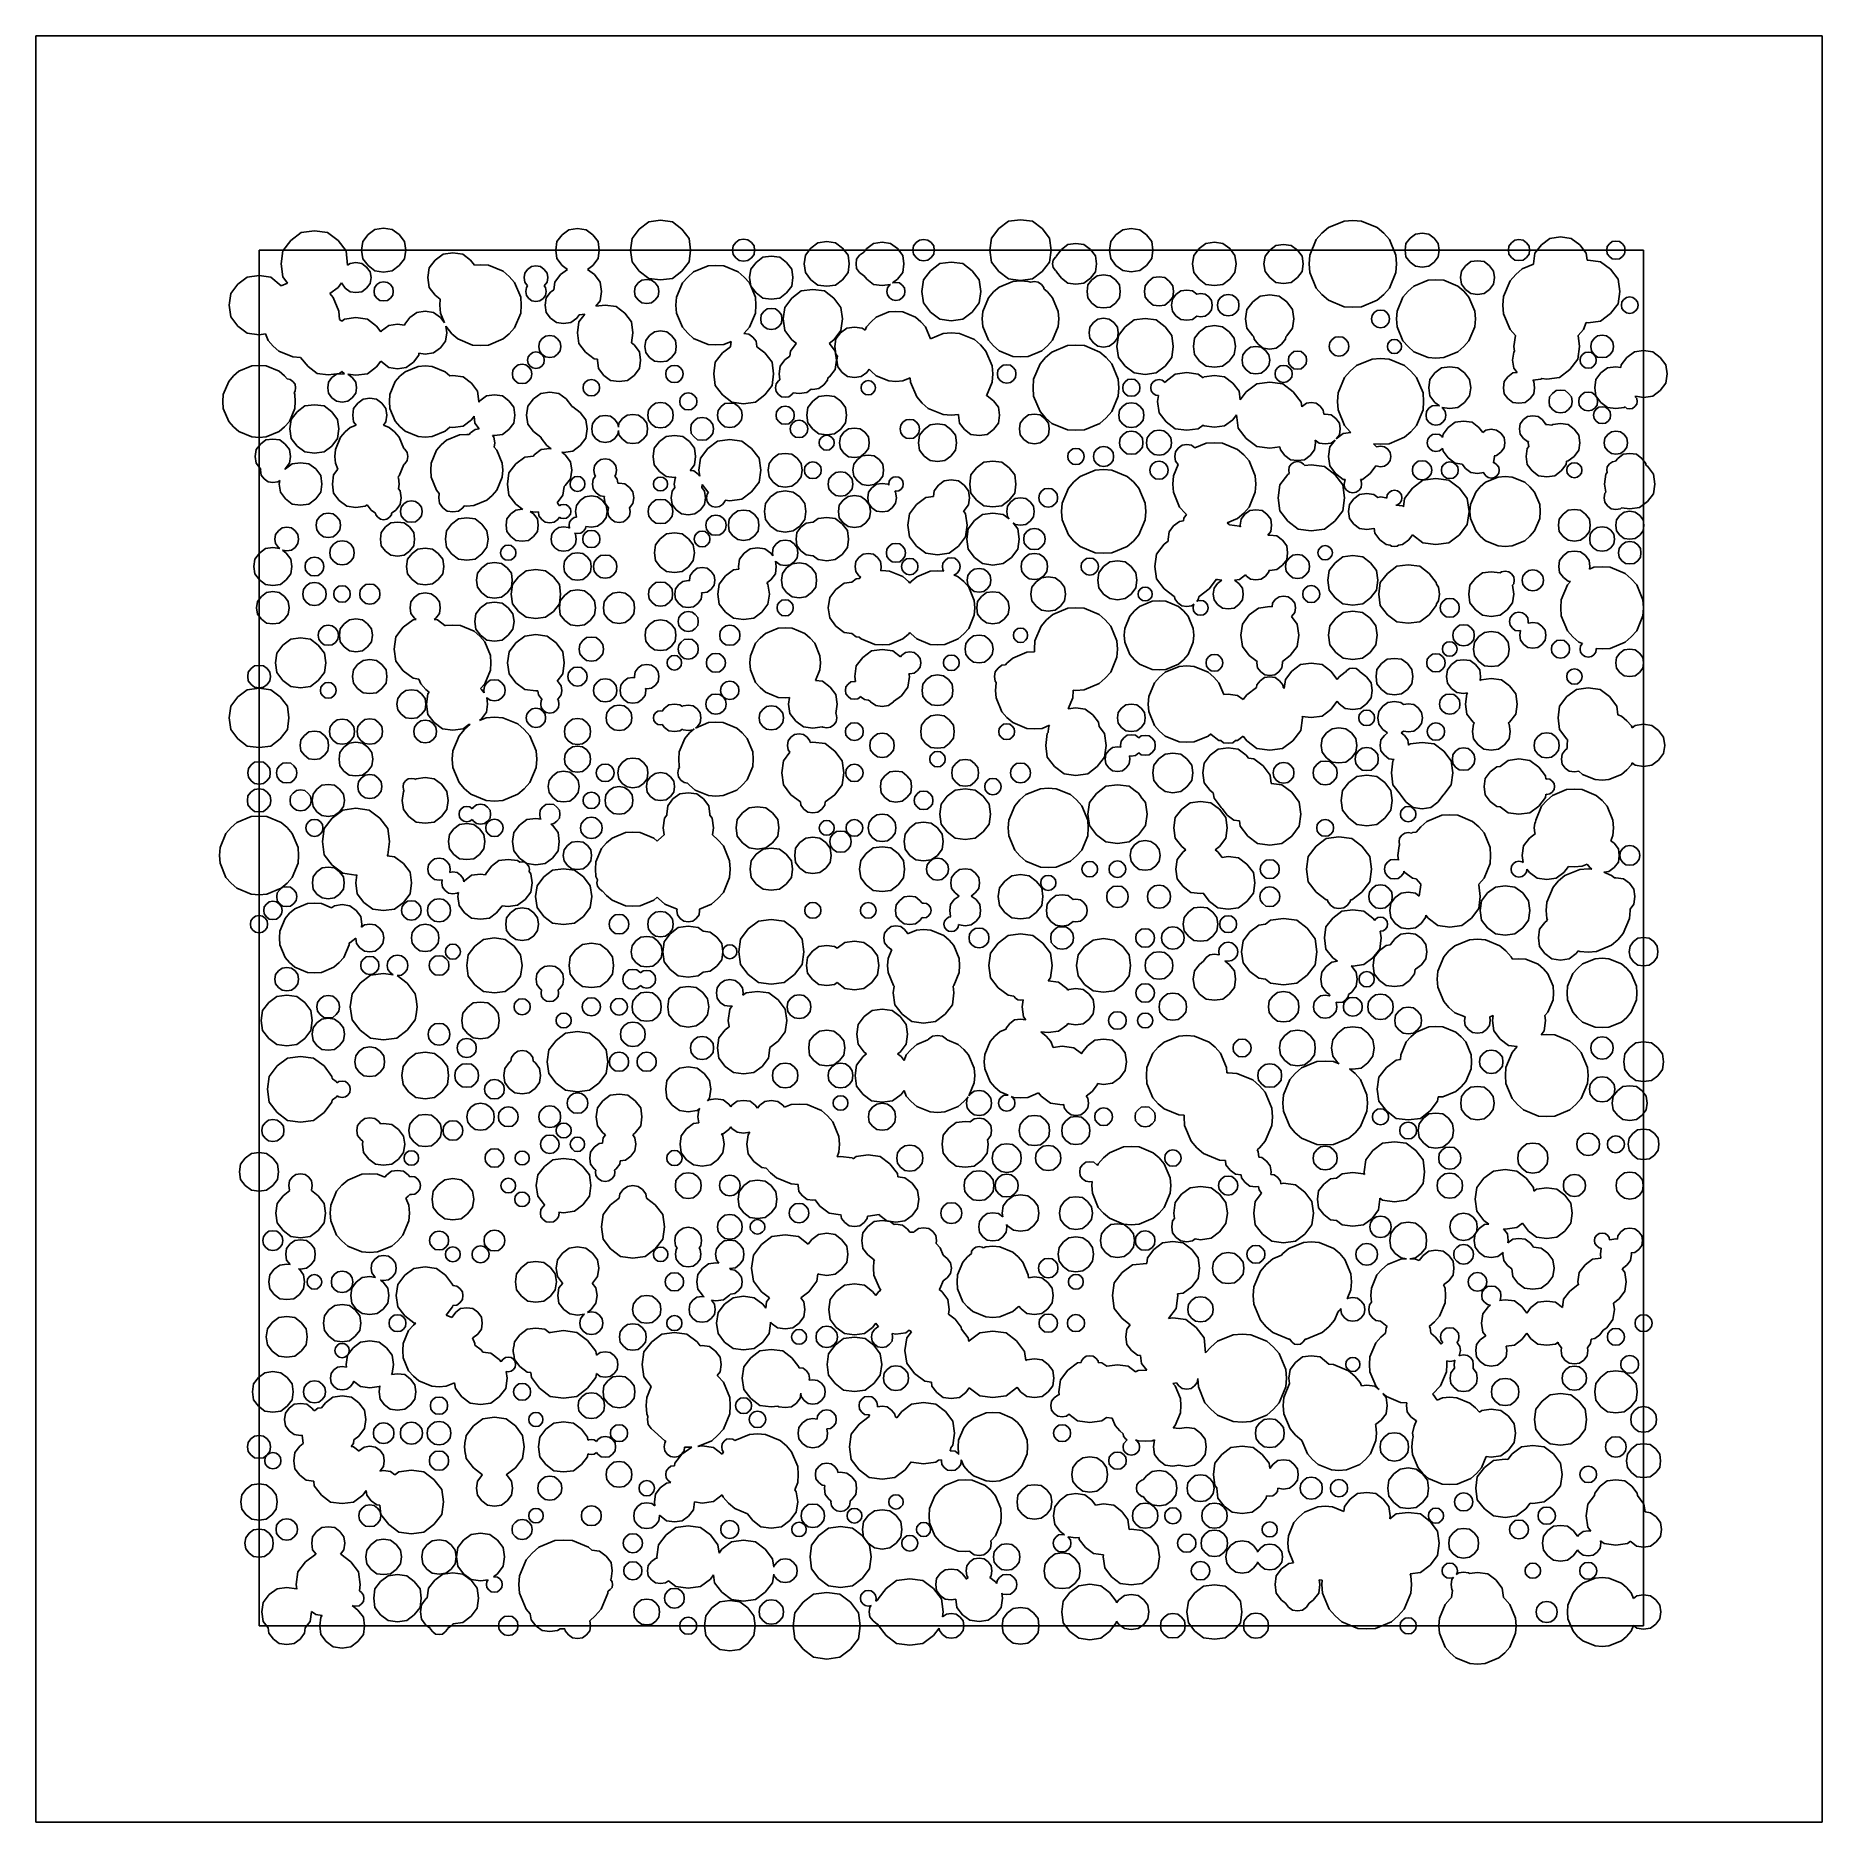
# Model space of a CAD drawing. Extents: x 58 to 158, y 90 to 190.
import ezdxf

# ---------------------------------------------------------------- set-up
doc = ezdxf.new("R2010")
doc.units = 0
doc.layers.get('0').update_dxf_attribs({"linetype": 'CONTINUOUS'})

msp = doc.modelspace()

# ---------------------------------------------------------------- linework, layer by layer
at = {"color": 7}
for p, q in [((157.951, 189.701), (57.9508, 189.701)), ((57.9508, 189.701), (57.9508, 89.7008)), ((157.951, 89.7008), (157.951, 189.701)), ((147.95, 177.701), (70.4494, 177.701)), ((70.4494, 177.701), (70.4494, 100.7)), ((147.95, 100.7), (147.95, 177.701)), ((70.4494, 100.7), (147.95, 100.7)), ((57.9508, 89.7008), (157.951, 89.7008))]:
    msp.add_line(p, q, dxfattribs=at)
at = {"color": 15}
for p, q in [((91.736, 178.882), (92.2651, 179.283)), ((92.2651, 179.283), (92.9252, 179.371)), ((92.9252, 179.371), (93.5852, 179.283)), ((93.5852, 179.283), (94.1144, 178.882)), ((91.2442, 177.701), (91.3324, 178.355)), ((91.3324, 178.355), (91.736, 178.882)), ((94.1144, 178.882), (94.5183, 178.355)), ((94.5183, 178.355), (94.6065, 177.701)), ((91.3324, 177.045), (91.2442, 177.701)), ((91.736, 176.518), (91.3324, 177.045)), ((94.5183, 177.045), (94.1144, 176.518)), ((94.6065, 177.701), (94.5183, 177.045)), ((91.6725, 175.864), (91.8849, 176.025)), ((92.2651, 176.117), (91.736, 176.518)), ((91.8849, 176.025), (92.1508, 176.059)), ((92.1508, 176.059), (92.4154, 176.025)), ((92.9252, 176.029), (92.2651, 176.117)), ((92.4154, 176.025), (92.6275, 175.864)), ((93.5852, 176.117), (92.9252, 176.029)), ((94.1144, 176.518), (93.5852, 176.117)), ((135.093, 175.688), (135.888, 176.014)), ((135.888, 176.014), (136.325, 176.043)), ((136.325, 176.043), (136.761, 176.014)), ((136.761, 176.014), (137.557, 175.688)), ((91.4756, 175.39), (91.5113, 175.653)), ((91.5113, 175.127), (91.4756, 175.39)), ((91.5113, 175.653), (91.6725, 175.864)), ((91.6725, 174.916), (91.5113, 175.127)), ((92.6275, 175.864), (92.7887, 175.653)), ((92.7887, 175.127), (92.6275, 174.916)), ((92.7887, 175.653), (92.8247, 175.39)), ((92.8247, 175.39), (92.7887, 175.127)), ((134.147, 174.283), (134.476, 175.074)), ((134.476, 175.074), (134.764, 175.401)), ((134.764, 175.401), (135.093, 175.688)), ((137.557, 175.688), (137.886, 175.401)), ((137.886, 175.401), (138.175, 175.074)), ((138.175, 175.074), (138.504, 174.283)), ((91.8849, 174.756), (91.6725, 174.916)), ((92.1508, 174.72), (91.8849, 174.756)), ((92.4154, 174.756), (92.1508, 174.72)), ((92.6275, 174.916), (92.4154, 174.756)), ((134.118, 173.851), (134.147, 174.283)), ((138.504, 174.283), (138.533, 173.851)), ((116.914, 173.08), (116.957, 173.396)), ((116.957, 172.765), (116.914, 173.08)), ((116.957, 173.396), (117.151, 173.649)), ((117.151, 173.649), (117.408, 173.844)), ((117.408, 173.844), (117.724, 173.885)), ((117.724, 173.885), (118.043, 173.844)), ((118.043, 173.844), (118.299, 173.649)), ((118.299, 173.649), (118.493, 173.396)), ((118.493, 173.396), (118.536, 173.08)), ((118.536, 173.08), (118.493, 172.765)), ((134.147, 173.416), (134.118, 173.851)), ((134.476, 172.625), (134.147, 173.416)), ((138.504, 173.416), (138.175, 172.625)), ((138.533, 173.851), (138.504, 173.416)), ((117.151, 172.511), (116.957, 172.765)), ((117.408, 172.317), (117.151, 172.511)), ((117.724, 172.274), (117.408, 172.317)), ((118.043, 172.317), (117.724, 172.274)), ((118.299, 172.511), (118.043, 172.317)), ((118.493, 172.765), (118.299, 172.511)), ((133.608, 172.31), (133.628, 172.463)), ((133.628, 172.157), (133.608, 172.31)), ((133.628, 172.463), (133.722, 172.587)), ((133.722, 172.034), (133.628, 172.157)), ((133.722, 172.587), (133.846, 172.68)), ((133.846, 171.941), (133.722, 172.034)), ((133.846, 172.68), (134.001, 172.701)), ((134.001, 172.701), (134.155, 172.68)), ((134.155, 172.68), (134.277, 172.587)), ((134.277, 172.034), (134.155, 171.941)), ((134.277, 172.587), (134.372, 172.463)), ((134.372, 172.157), (134.277, 172.034)), ((134.372, 172.463), (134.393, 172.31)), ((134.393, 172.31), (134.372, 172.157)), ((134.764, 172.299), (134.476, 172.625)), ((135.093, 172.014), (134.764, 172.299)), ((135.888, 171.686), (135.093, 172.014)), ((137.557, 172.014), (136.761, 171.686)), ((137.886, 172.299), (137.557, 172.014)), ((138.175, 172.625), (137.886, 172.299)), ((134.001, 171.92), (133.846, 171.941)), ((134.155, 171.941), (134.001, 171.92)), ((136.325, 171.657), (135.888, 171.686)), ((136.761, 171.686), (136.325, 171.657)), ((118.781, 168.952), (119, 169.118)), ((119, 169.118), (119.275, 169.154)), ((119.275, 169.154), (119.549, 169.118)), ((119.549, 169.118), (119.769, 168.952)), ((118.576, 168.46), (118.613, 168.733)), ((118.613, 168.188), (118.576, 168.46)), ((118.613, 168.733), (118.781, 168.952)), ((118.781, 167.969), (118.613, 168.188)), ((119.769, 168.952), (119.937, 168.733)), ((119.937, 168.188), (119.769, 167.969)), ((119.937, 168.733), (119.975, 168.46)), ((119.975, 168.46), (119.937, 168.188)), ((145.15, 168.46), (145.175, 168.646)), ((145.175, 168.275), (145.15, 168.46)), ((145.175, 168.646), (145.289, 168.793)), ((145.289, 168.126), (145.175, 168.275)), ((145.289, 168.793), (145.438, 168.908)), ((145.438, 168.013), (145.289, 168.126)), ((145.438, 168.908), (145.626, 168.932)), ((145.626, 167.989), (145.438, 168.013)), ((145.626, 168.932), (145.812, 168.908)), ((145.812, 168.013), (145.626, 167.989)), ((145.812, 168.908), (145.96, 168.793)), ((145.96, 168.126), (145.812, 168.013)), ((145.96, 168.793), (146.075, 168.646)), ((146.075, 168.275), (145.96, 168.126)), ((146.075, 168.646), (146.1, 168.46)), ((146.1, 168.46), (146.075, 168.275)), ((70.5294, 166.842), (70.8395, 167.076)), ((70.8395, 167.076), (71.2251, 167.128)), ((71.2251, 167.128), (71.6111, 167.076)), ((71.6111, 167.076), (71.9212, 166.842)), ((119, 167.802), (118.781, 167.969)), ((119.275, 167.765), (119, 167.802)), ((119.549, 167.802), (119.275, 167.765)), ((119.769, 167.969), (119.549, 167.802)), ((70.2412, 166.15), (70.2924, 166.533)), ((70.2924, 165.767), (70.2412, 166.15)), ((70.2924, 166.533), (70.5294, 166.842)), ((71.9212, 166.842), (72.1568, 166.533)), ((72.1568, 166.533), (72.2094, 166.15)), ((72.2094, 166.15), (72.1568, 165.767)), ((89.5766, 165.976), (89.8246, 166.009)), ((89.8246, 166.009), (90.074, 165.976)), ((115.719, 166.15), (115.743, 166.328)), ((115.743, 165.972), (115.719, 166.15)), ((115.743, 166.328), (115.853, 166.47)), ((115.853, 166.47), (115.997, 166.578)), ((115.997, 166.578), (116.175, 166.604)), ((116.175, 166.604), (116.353, 166.578)), ((116.353, 166.578), (116.498, 166.47)), ((116.498, 166.47), (116.607, 166.328)), ((116.607, 166.328), (116.63, 166.15)), ((116.63, 166.15), (116.607, 165.972)), ((70.5294, 165.458), (70.2924, 165.767)), ((70.5418, 165.449), (70.5294, 165.458)), ((70.5323, 165.38), (70.5418, 165.449)), ((70.5693, 165.11), (70.5323, 165.38)), ((70.7362, 164.893), (70.5693, 165.11)), ((71.9212, 165.458), (71.9088, 165.449)), ((71.9088, 165.449), (71.9116, 165.427)), ((71.9116, 165.427), (71.9296, 165.45)), ((72.1568, 165.767), (71.9212, 165.458)), ((71.9296, 165.45), (72.3057, 165.735)), ((72.3057, 165.735), (72.7756, 165.797)), ((72.7756, 165.797), (73.2441, 165.735)), ((73.2441, 165.735), (73.6205, 165.45)), ((73.6205, 165.45), (73.9084, 165.077)), ((73.9084, 165.077), (73.9704, 164.609)), ((89.1575, 164.885), (89.2874, 165.053)), ((89.1921, 165.38), (89.2253, 165.626)), ((89.2253, 165.133), (89.1921, 165.38)), ((89.2253, 165.626), (89.378, 165.825)), ((89.2874, 165.053), (89.2253, 165.133)), ((89.378, 165.825), (89.5766, 165.976)), ((90.074, 165.976), (90.2727, 165.825)), ((90.2727, 165.825), (90.424, 165.626)), ((90.424, 165.133), (90.3633, 165.053)), ((90.3633, 165.053), (90.4931, 164.885)), ((90.424, 165.626), (90.4586, 165.38)), ((90.4586, 165.38), (90.424, 165.133)), ((115.853, 165.83), (115.743, 165.972)), ((115.997, 165.722), (115.853, 165.83)), ((116.175, 165.697), (115.997, 165.722)), ((116.353, 165.722), (116.175, 165.697)), ((116.498, 165.83), (116.353, 165.722)), ((116.607, 165.972), (116.498, 165.83)), ((127.588, 164.565), (128.035, 165.147)), ((128.035, 165.147), (128.111, 165.205)), ((128.087, 165.38), (128.113, 165.57)), ((128.111, 165.205), (128.087, 165.38)), ((128.113, 165.57), (128.23, 165.723)), ((128.23, 165.723), (128.384, 165.839)), ((128.384, 165.839), (128.575, 165.865)), ((128.575, 165.865), (128.767, 165.839)), ((128.767, 165.839), (128.919, 165.723)), ((128.919, 165.723), (128.984, 165.639)), ((128.984, 165.639), (129.35, 165.688)), ((129.35, 165.688), (130.08, 165.591)), ((130.08, 165.591), (130.666, 165.147)), ((130.666, 165.147), (131.112, 164.565)), ((70.9538, 164.728), (70.7362, 164.893)), ((71.2251, 164.692), (70.9538, 164.728)), ((71.4968, 164.728), (71.2251, 164.692)), ((71.6068, 164.812), (71.4968, 164.728)), ((71.5793, 164.609), (71.6068, 164.812)), ((71.6428, 164.144), (71.5793, 164.609)), ((71.9296, 163.77), (71.6428, 164.144)), ((73.9084, 164.144), (73.6205, 163.77)), ((73.9704, 164.609), (73.9084, 164.144)), ((89.1205, 164.609), (89.1575, 164.885)), ((89.1575, 164.335), (89.1205, 164.609)), ((89.3272, 164.115), (89.1575, 164.335)), ((89.5491, 163.946), (89.3272, 164.115)), ((90.4931, 164.885), (90.5245, 164.65)), ((90.5245, 164.65), (90.6004, 164.66)), ((90.6004, 164.66), (90.9242, 164.616)), ((90.9242, 164.616), (91.1835, 164.419)), ((91.1835, 164.419), (91.3818, 164.162)), ((91.3818, 164.162), (91.4245, 163.841)), ((127.491, 163.841), (127.588, 164.565)), ((131.112, 164.565), (131.21, 163.841)), ((131.729, 163.785), (132.05, 164.029)), ((132.05, 164.029), (132.45, 164.082)), ((132.45, 164.082), (132.85, 164.029)), ((132.85, 164.029), (133.069, 163.862)), ((133.579, 163.841), (133.601, 164.005)), ((133.601, 164.005), (133.703, 164.136)), ((133.703, 164.136), (133.835, 164.236)), ((133.835, 164.236), (134.001, 164.258)), ((134.001, 164.258), (134.166, 164.236)), ((134.166, 164.236), (134.298, 164.136)), ((134.298, 164.136), (134.399, 164.005)), ((134.399, 164.005), (134.421, 163.841)), ((134.568, 163.794), (135.013, 164.373)), ((135.013, 164.373), (135.598, 164.815)), ((135.598, 164.815), (136.325, 164.913)), ((136.325, 164.913), (137.053, 164.815)), ((137.053, 164.815), (137.636, 164.373)), ((137.636, 164.373), (138.082, 163.794)), ((72.3057, 163.485), (71.9296, 163.77)), ((72.7756, 163.423), (72.3057, 163.485)), ((73.2441, 163.485), (72.7756, 163.423)), ((73.6205, 163.77), (73.2441, 163.485)), ((89.7848, 163.915), (89.5491, 163.946)), ((89.7749, 163.841), (89.7848, 163.915)), ((89.8179, 163.518), (89.7749, 163.841)), ((90.0081, 163.273), (89.8179, 163.518)), ((89.9806, 163.07), (90.0081, 163.273)), ((90.0134, 162.829), (89.9806, 163.07)), ((91.2192, 163.07), (91.1874, 162.829)), ((91.3818, 163.518), (91.1931, 163.273)), ((91.1931, 163.273), (91.2192, 163.07)), ((91.4245, 163.841), (91.3818, 163.518)), ((92.2405, 163.07), (92.2761, 163.338)), ((92.2761, 162.803), (92.2405, 163.07)), ((92.2761, 163.338), (92.4415, 163.551)), ((92.4415, 163.551), (92.6564, 163.714)), ((92.6564, 163.714), (92.9252, 163.75)), ((92.9252, 163.75), (93.194, 163.714)), ((93.194, 163.714), (93.4089, 163.551)), ((93.4089, 163.551), (93.5729, 163.338)), ((93.5729, 163.338), (93.6103, 163.07)), ((93.6103, 163.07), (93.5729, 162.803)), ((127.588, 163.116), (127.491, 163.841)), ((128.035, 162.534), (127.588, 163.116)), ((131.112, 163.116), (130.666, 162.534)), ((131.21, 163.841), (131.112, 163.116)), ((131.432, 163.07), (131.486, 163.467)), ((131.486, 162.673), (131.432, 163.07)), ((131.486, 163.467), (131.729, 163.785)), ((133.069, 163.862), (133.225, 163.883)), ((133.225, 163.883), (133.546, 163.841)), ((133.546, 163.841), (133.583, 163.813)), ((133.583, 163.813), (133.579, 163.841)), ((134.166, 163.444), (134.076, 163.432)), ((134.076, 163.432), (134.451, 163.382)), ((134.298, 163.544), (134.166, 163.444)), ((134.399, 163.677), (134.298, 163.544)), ((134.421, 163.841), (134.399, 163.677)), ((134.451, 163.382), (134.507, 163.34)), ((134.507, 163.34), (134.568, 163.794)), ((138.082, 163.794), (138.18, 163.07)), ((138.18, 163.07), (138.082, 162.347)), ((146.618, 162.854), (146.866, 163.041)), ((146.866, 163.041), (147.175, 163.082)), ((147.175, 163.082), (147.484, 163.041)), ((147.484, 163.041), (147.731, 162.854)), ((90.1622, 162.635), (90.0134, 162.829)), ((90.3566, 162.487), (90.1622, 162.635)), ((90.6004, 162.454), (90.3566, 162.487)), ((90.8431, 162.487), (90.6004, 162.454)), ((91.0389, 162.635), (90.8431, 162.487)), ((91.1874, 162.829), (91.0389, 162.635)), ((92.4415, 162.589), (92.2761, 162.803)), ((92.6564, 162.425), (92.4415, 162.589)), ((92.9252, 162.391), (92.6564, 162.425)), ((93.194, 162.425), (92.9252, 162.391)), ((93.4089, 162.589), (93.194, 162.425)), ((93.5729, 162.803), (93.4089, 162.589)), ((128.621, 162.09), (128.035, 162.534)), ((129.35, 161.992), (128.621, 162.09)), ((130.08, 162.09), (129.35, 161.992)), ((130.666, 162.534), (130.08, 162.09)), ((131.729, 162.355), (131.486, 162.673)), ((132.05, 162.111), (131.729, 162.355)), ((132.45, 162.059), (132.05, 162.111)), ((132.85, 162.111), (132.45, 162.059)), ((132.873, 162.129), (132.85, 162.111)), ((132.91, 161.852), (132.873, 162.129)), ((138.082, 162.347), (137.636, 161.768)), ((146.388, 162.3), (146.429, 162.607)), ((146.429, 161.992), (146.388, 162.3)), ((146.429, 162.607), (146.618, 162.854)), ((147.731, 162.854), (147.921, 162.607)), ((147.921, 162.607), (147.963, 162.3)), ((147.963, 162.3), (147.921, 161.992)), ((133.187, 161.492), (132.91, 161.852)), ((133.549, 161.218), (133.187, 161.492)), ((133.77, 161.189), (133.549, 161.218)), ((133.836, 161.138), (133.77, 161.189)), ((134.001, 161.116), (133.836, 161.138)), ((134.163, 161.138), (134.001, 161.116)), ((134.229, 161.189), (134.163, 161.138)), ((134.451, 161.218), (134.229, 161.189)), ((134.813, 161.492), (134.451, 161.218)), ((135.02, 161.762), (134.813, 161.492)), ((135.598, 161.324), (135.02, 161.762)), ((136.325, 161.228), (135.598, 161.324)), ((137.053, 161.324), (136.325, 161.228)), ((137.636, 161.768), (137.053, 161.324)), ((146.618, 161.747), (146.429, 161.992)), ((146.866, 161.558), (146.618, 161.747)), ((147.175, 161.519), (146.866, 161.558)), ((147.484, 161.558), (147.175, 161.519)), ((147.731, 161.747), (147.484, 161.558)), ((147.921, 161.992), (147.731, 161.747)), ((117.727, 159.988), (118.072, 160.248)), ((118.072, 160.248), (118.5, 160.306)), ((118.5, 160.306), (118.929, 160.248)), ((118.929, 160.248), (119.272, 159.988)), ((117.408, 159.22), (117.465, 159.646)), ((117.465, 158.794), (117.408, 159.22)), ((117.465, 159.646), (117.727, 159.988)), ((119.272, 159.988), (119.535, 159.646)), ((119.535, 159.646), (119.592, 159.22)), ((119.592, 159.22), (119.535, 158.794)), ((138.232, 158.942), (138.534, 159.334)), ((138.534, 159.334), (138.931, 159.636)), ((138.931, 159.636), (139.426, 159.701)), ((139.426, 159.701), (139.918, 159.636)), ((139.918, 159.636), (140.001, 159.698)), ((140.001, 159.698), (140.2, 159.726)), ((140.2, 159.726), (140.4, 159.698)), ((140.4, 159.698), (140.56, 159.577)), ((140.56, 159.577), (140.681, 159.419)), ((140.681, 159.022), (140.618, 158.94)), ((140.681, 159.419), (140.709, 159.22)), ((140.709, 159.22), (140.681, 159.022)), ((117.727, 158.452), (117.465, 158.794)), ((118.072, 158.192), (117.727, 158.452)), ((118.5, 158.135), (118.072, 158.192)), ((118.929, 158.192), (118.5, 158.135)), ((119.272, 158.452), (118.929, 158.192)), ((119.535, 158.794), (119.272, 158.452)), ((127.178, 157.935), (127.336, 158.141)), ((127.336, 158.141), (127.543, 158.298)), ((127.543, 158.298), (127.801, 158.332)), ((127.801, 158.332), (128.058, 158.298)), ((128.058, 158.298), (128.264, 158.141)), ((128.264, 158.141), (128.422, 157.935)), ((136.597, 157.887), (136.725, 158.053)), ((136.725, 158.053), (136.892, 158.18)), ((136.892, 158.18), (137.1, 158.207)), ((137.1, 158.207), (137.309, 158.18)), ((137.309, 158.18), (137.476, 158.053)), ((137.476, 158.053), (137.603, 157.887)), ((138.166, 158.449), (138.232, 158.942)), ((138.232, 157.959), (138.166, 158.449)), ((140.618, 158.94), (140.685, 158.449)), ((140.685, 158.449), (140.618, 157.959)), ((75.2217, 156.789), (75.5124, 157.009)), ((75.5124, 157.009), (75.8747, 157.058)), ((75.8747, 157.058), (76.237, 157.009)), ((76.237, 157.009), (76.5281, 156.789)), ((114.227, 156.659), (114.53, 157.004)), ((114.53, 157.004), (114.876, 157.306)), ((114.876, 157.306), (115.715, 157.652)), ((115.715, 157.652), (116.175, 157.682)), ((116.175, 157.682), (116.634, 157.652)), ((116.634, 157.652), (117.474, 157.306)), ((117.474, 157.306), (117.821, 157.004)), ((117.821, 157.004), (118.124, 156.659)), ((125.49, 156.773), (125.88, 157.278)), ((125.88, 157.278), (126.39, 157.666)), ((126.39, 157.666), (127.025, 157.751)), ((127.025, 157.751), (127.152, 157.734)), ((127.152, 157.734), (127.178, 157.935)), ((128.264, 157.219), (128.235, 157.197)), ((128.235, 157.197), (128.56, 156.773)), ((128.422, 157.424), (128.264, 157.219)), ((128.422, 157.935), (128.457, 157.681)), ((128.457, 157.681), (128.422, 157.424)), ((136.569, 157.681), (136.597, 157.887)), ((136.597, 157.473), (136.569, 157.681)), ((136.725, 157.307), (136.597, 157.473)), ((136.892, 157.18), (136.725, 157.307)), ((137.1, 157.153), (136.892, 157.18)), ((137.309, 157.18), (137.1, 157.153)), ((137.476, 157.307), (137.309, 157.18)), ((137.603, 157.473), (137.476, 157.307)), ((137.603, 157.887), (137.632, 157.681)), ((137.632, 157.681), (137.603, 157.473)), ((138.534, 157.565), (138.232, 157.959)), ((138.931, 157.264), (138.534, 157.565)), ((139.426, 157.198), (138.931, 157.264)), ((139.919, 157.264), (139.426, 157.198)), ((140.316, 157.565), (139.919, 157.264)), ((140.618, 157.959), (140.316, 157.565)), ((73.7595, 156.14), (73.7898, 156.361)), ((73.7898, 155.92), (73.7595, 156.14)), ((73.7898, 156.361), (73.9249, 156.537)), ((73.9249, 156.537), (74.1041, 156.672)), ((74.1041, 156.672), (74.3246, 156.702)), ((74.3246, 156.702), (74.5465, 156.672)), ((74.5465, 156.672), (74.724, 156.537)), ((74.724, 156.537), (74.8605, 156.361)), ((74.8605, 156.361), (74.8908, 156.14)), ((74.8908, 156.14), (74.8605, 155.92)), ((74.9515, 156.14), (74.9999, 156.501)), ((74.9999, 155.78), (74.9515, 156.14)), ((74.9999, 156.501), (75.2217, 156.789)), ((76.5281, 156.789), (76.7514, 156.501)), ((76.7514, 156.501), (76.7994, 156.14)), ((76.7994, 156.14), (76.7514, 155.78)), ((92.0627, 156.14), (92.1082, 156.476)), ((92.1082, 155.804), (92.0627, 156.14)), ((92.1082, 156.476), (92.3149, 156.746)), ((92.3149, 156.746), (92.5862, 156.953)), ((92.5862, 156.953), (92.9252, 156.997)), ((92.9252, 156.997), (93.2642, 156.953)), ((93.2642, 156.953), (93.5359, 156.746)), ((93.5359, 156.746), (93.7426, 156.476)), ((93.7426, 156.476), (93.7877, 156.14)), ((93.7877, 156.14), (93.7426, 155.804)), ((113.88, 155.827), (114.227, 156.659)), ((118.124, 156.659), (118.471, 155.827)), ((125.404, 156.14), (125.49, 156.773)), ((125.49, 155.509), (125.404, 156.14)), ((128.56, 156.773), (128.645, 156.14)), ((128.645, 156.14), (128.56, 155.509)), ((73.9249, 155.743), (73.7898, 155.92)), ((74.1041, 155.608), (73.9249, 155.743)), ((74.3246, 155.579), (74.1041, 155.608)), ((74.5465, 155.608), (74.3246, 155.579)), ((74.724, 155.743), (74.5465, 155.608)), ((74.8605, 155.92), (74.724, 155.743)), ((75.2217, 155.491), (74.9999, 155.78)), ((75.5124, 155.271), (75.2217, 155.491)), ((75.8747, 155.222), (75.5124, 155.271)), ((76.237, 155.271), (75.8747, 155.222)), ((76.5281, 155.491), (76.237, 155.271)), ((76.7514, 155.78), (76.5281, 155.491)), ((92.3149, 155.534), (92.1082, 155.804)), ((92.5862, 155.328), (92.3149, 155.534)), ((92.9252, 155.283), (92.5862, 155.328)), ((93.2642, 155.328), (92.9252, 155.283)), ((93.5359, 155.534), (93.2642, 155.328)), ((93.7426, 155.804), (93.5359, 155.534)), ((112.638, 154.867), (113.421, 155.189)), ((113.421, 155.189), (113.851, 155.218)), ((113.848, 155.37), (113.88, 155.827)), ((113.859, 155.217), (113.848, 155.37)), ((113.851, 155.218), (113.859, 155.217)), ((118.471, 155.827), (118.502, 155.37)), ((118.502, 155.37), (118.471, 154.914)), ((125.88, 155.002), (125.49, 155.509)), ((126.315, 154.671), (125.88, 155.002)), ((128.171, 155.002), (127.734, 154.671)), ((128.56, 155.509), (128.171, 155.002)), ((69.8168, 153.831), (69.85, 154.077)), ((69.85, 154.077), (70.0031, 154.274)), ((70.0031, 154.274), (70.2014, 154.426)), ((70.2014, 154.426), (70.4494, 154.459)), ((70.4494, 154.459), (70.6988, 154.426)), ((70.6988, 154.426), (70.8974, 154.274)), ((70.8974, 154.274), (71.0501, 154.077)), ((71.0501, 154.077), (71.0833, 153.831)), ((111.622, 153.831), (111.658, 154.095)), ((111.658, 154.095), (111.821, 154.306)), ((111.821, 154.306), (112.034, 154.468)), ((112.034, 154.468), (112.234, 154.495)), ((112.234, 154.495), (112.314, 154.585)), ((112.314, 154.585), (112.638, 154.867)), ((118.124, 154.08), (117.821, 153.735)), ((118.471, 154.914), (118.124, 154.08)), ((126.305, 154.601), (126.315, 154.671)), ((126.344, 154.319), (126.305, 154.601)), ((126.516, 154.095), (126.344, 154.319)), ((126.742, 153.923), (126.516, 154.095)), ((127.533, 154.095), (127.307, 153.923)), ((127.707, 154.319), (127.533, 154.095)), ((127.744, 154.601), (127.707, 154.319)), ((127.734, 154.671), (127.744, 154.601)), ((69.85, 153.584), (69.8168, 153.831)), ((70.0031, 153.385), (69.85, 153.584)), ((70.2014, 153.234), (70.0031, 153.385)), ((70.4494, 153.201), (70.2014, 153.234)), ((70.6988, 153.234), (70.4494, 153.201)), ((70.8974, 153.385), (70.6988, 153.234)), ((71.0501, 153.584), (70.8974, 153.385)), ((71.0833, 153.831), (71.0501, 153.584)), ((111.658, 153.566), (111.622, 153.831)), ((111.711, 153.497), (111.658, 153.566)), ((111.679, 153.06), (111.706, 153.486)), ((111.706, 152.634), (111.679, 153.06)), ((111.706, 153.486), (111.711, 153.497)), ((116.021, 153.06), (115.994, 152.634)), ((116.175, 153.059), (116.021, 153.069)), ((116.021, 153.069), (116.021, 153.06)), ((116.634, 153.089), (116.175, 153.059)), ((117.474, 153.434), (116.634, 153.089)), ((117.821, 153.735), (117.474, 153.434)), ((127.025, 153.886), (126.742, 153.923)), ((127.307, 153.923), (127.025, 153.886)), ((93.0233, 151.901), (93.1499, 152.067)), ((93.1499, 152.067), (93.3951, 152.253)), ((93.3951, 152.253), (93.6995, 152.292)), ((93.6995, 152.292), (94.0058, 152.253)), ((94.0058, 152.253), (94.1462, 152.146)), ((94.1462, 152.146), (94.1973, 152.185)), ((94.1973, 152.185), (94.4757, 152.222)), ((94.4757, 152.222), (94.7526, 152.185)), ((94.7526, 152.185), (94.9745, 152.017)), ((94.9745, 152.017), (95.1452, 151.795)), ((112.032, 151.856), (111.706, 152.634)), ((115.994, 152.634), (115.739, 152.023)), ((115.739, 152.023), (116.175, 152.08)), ((116.175, 152.08), (116.701, 152.01)), ((116.701, 152.01), (117.122, 151.69)), ((92.5283, 151.519), (92.5505, 151.675)), ((92.5505, 151.365), (92.5283, 151.519)), ((92.5505, 151.675), (92.6454, 151.798)), ((92.6454, 151.243), (92.5505, 151.365)), ((92.6454, 151.798), (92.7696, 151.893)), ((92.7696, 151.147), (92.6454, 151.243)), ((92.7696, 151.893), (92.9252, 151.914)), ((92.9252, 151.127), (92.7696, 151.147)), ((92.9252, 151.914), (93.0233, 151.901)), ((93.0233, 151.139), (92.9252, 151.127)), ((93.1499, 150.974), (93.0233, 151.139)), ((94.8792, 150.95), (95.6137, 151.253)), ((94.9745, 151.023), (94.8792, 150.95)), ((95.1452, 151.245), (94.9745, 151.023)), ((95.1452, 151.795), (95.1826, 151.519)), ((95.1826, 151.519), (95.1452, 151.245)), ((95.6137, 151.253), (96.0244, 151.28)), ((96.0244, 151.28), (96.4364, 151.253)), ((96.4364, 151.253), (97.1875, 150.943)), ((111.882, 150.923), (111.988, 151.061)), ((111.988, 151.061), (112.127, 151.167)), ((112.314, 151.535), (112.032, 151.856)), ((112.127, 151.167), (112.3, 151.19)), ((112.3, 151.19), (112.474, 151.167)), ((112.638, 151.253), (112.314, 151.535)), ((112.474, 151.167), (112.613, 151.061)), ((112.613, 151.061), (112.72, 150.923)), ((113.421, 150.931), (112.638, 151.253)), ((114.697, 151.102), (114.279, 150.931)), ((114.618, 150.75), (114.66, 151.055)), ((114.66, 151.055), (114.697, 151.102)), ((117.122, 151.69), (117.443, 151.273)), ((117.443, 151.273), (117.476, 151.029)), ((117.476, 151.029), (117.777, 150.639)), ((93.3951, 150.788), (93.1499, 150.974)), ((93.6995, 150.748), (93.3951, 150.788)), ((94.0058, 150.788), (93.6995, 150.748)), ((93.9684, 149.619), (94.2799, 150.366)), ((94.1462, 150.894), (94.0058, 150.788)), ((94.1973, 150.855), (94.1462, 150.894)), ((94.4757, 150.818), (94.1973, 150.855)), ((94.2799, 150.366), (94.5515, 150.673)), ((94.7526, 150.855), (94.4757, 150.818)), ((94.5515, 150.673), (94.8104, 150.899)), ((94.8104, 150.899), (94.7526, 150.855)), ((97.1875, 150.943), (97.499, 150.673)), ((97.499, 150.673), (97.7706, 150.366)), ((97.7706, 150.366), (98.0818, 149.619)), ((111.858, 150.75), (111.882, 150.923)), ((111.882, 150.578), (111.858, 150.75)), ((111.988, 150.439), (111.882, 150.578)), ((112.127, 150.333), (111.988, 150.439)), ((112.3, 150.311), (112.127, 150.333)), ((112.474, 150.333), (112.3, 150.311)), ((112.613, 150.439), (112.474, 150.333)), ((112.72, 150.578), (112.613, 150.439)), ((112.72, 150.923), (112.743, 150.75)), ((112.743, 150.75), (112.72, 150.578)), ((113.851, 150.902), (113.421, 150.931)), ((114.279, 150.931), (113.851, 150.902)), ((114.485, 149.98), (114.574, 150.639)), ((114.574, 150.639), (114.625, 150.705)), ((114.625, 150.705), (114.618, 150.75)), ((117.777, 150.639), (117.865, 149.98)), ((118.673, 149.98), (118.704, 150.215)), ((118.704, 150.215), (118.849, 150.403)), ((118.849, 150.403), (119.039, 150.547)), ((119.039, 150.547), (119.275, 150.578)), ((119.275, 150.578), (119.512, 150.547)), ((119.512, 150.547), (119.696, 150.408)), ((119.696, 150.408), (119.83, 150.508)), ((119.83, 150.508), (120.051, 150.538)), ((120.051, 150.538), (120.27, 150.508)), ((120.27, 150.508), (120.448, 150.374)), ((120.448, 150.374), (120.583, 150.199)), ((120.583, 150.199), (120.612, 149.98)), ((93.9408, 149.21), (93.9684, 149.619)), ((93.9684, 148.801), (93.9408, 149.21)), ((98.0818, 149.619), (98.1082, 149.21)), ((98.1082, 149.21), (98.0818, 148.801)), ((114.574, 149.321), (114.485, 149.98)), ((114.979, 148.792), (114.574, 149.321)), ((117.777, 149.321), (117.37, 148.792)), ((117.865, 149.98), (117.777, 149.321)), ((117.804, 149.21), (117.84, 149.481)), ((117.84, 148.939), (117.804, 149.21)), ((117.84, 149.481), (118.008, 149.699)), ((118.008, 149.699), (118.227, 149.866)), ((118.227, 149.866), (118.5, 149.902)), ((118.5, 149.902), (118.686, 149.877)), ((118.686, 149.877), (118.673, 149.98)), ((119.196, 149.21), (119.16, 148.939)), ((119.275, 149.382), (119.172, 149.396)), ((119.172, 149.396), (119.196, 149.21)), ((119.512, 149.414), (119.275, 149.382)), ((119.696, 149.553), (119.512, 149.414)), ((119.83, 149.453), (119.696, 149.553)), ((120.051, 149.422), (119.83, 149.453)), ((120.27, 149.453), (120.051, 149.422)), ((120.448, 149.586), (120.27, 149.453)), ((120.583, 149.761), (120.448, 149.586)), ((120.612, 149.98), (120.583, 149.761)), ((93.8996, 148.439), (93.9299, 148.664)), ((93.9299, 148.216), (93.8996, 148.439)), ((93.9299, 148.664), (93.992, 148.746)), ((94.0675, 148.036), (93.9299, 148.216)), ((93.992, 148.746), (93.9684, 148.801)), ((94.2495, 147.898), (94.0675, 148.036)), ((97.7706, 148.055), (97.499, 147.747)), ((98.0818, 148.801), (97.7706, 148.055)), ((115.511, 148.389), (114.979, 148.792)), ((116.175, 148.3), (115.511, 148.389)), ((116.838, 148.389), (116.175, 148.3)), ((117.37, 148.792), (116.838, 148.389)), ((118.008, 148.721), (117.84, 148.939)), ((118.227, 148.555), (118.008, 148.721)), ((118.5, 148.518), (118.227, 148.555)), ((118.773, 148.555), (118.5, 148.518)), ((118.992, 148.721), (118.773, 148.555)), ((119.16, 148.939), (118.992, 148.721)), ((94.4397, 147.873), (94.2495, 147.898)), ((94.5515, 147.747), (94.4397, 147.873)), ((94.8627, 147.476), (94.5515, 147.747)), ((95.6137, 147.168), (94.8627, 147.476)), ((96.0244, 147.14), (95.6137, 147.168)), ((96.4364, 147.168), (96.0244, 147.14)), ((97.1875, 147.476), (96.4364, 147.168)), ((97.499, 147.747), (97.1875, 147.476)), ((107.127, 146.9), (107.155, 147.104)), ((107.155, 147.104), (107.28, 147.267)), ((107.28, 147.267), (107.446, 147.392)), ((107.446, 147.392), (107.649, 147.42)), ((107.649, 147.42), (107.855, 147.392)), ((107.855, 147.392), (108.02, 147.267)), ((108.02, 147.267), (108.146, 147.104)), ((108.146, 147.104), (108.173, 146.9)), ((107.155, 146.696), (107.127, 146.9)), ((107.28, 146.532), (107.155, 146.696)), ((107.446, 146.408), (107.28, 146.532)), ((107.649, 146.381), (107.446, 146.408)), ((107.855, 146.408), (107.649, 146.381)), ((108.02, 146.532), (107.855, 146.408)), ((108.146, 146.696), (108.02, 146.532)), ((108.173, 146.9), (108.146, 146.696)), ((101.812, 145.36), (101.834, 145.521)), ((101.834, 145.2), (101.812, 145.36)), ((101.834, 145.521), (101.933, 145.65)), ((101.933, 145.07), (101.834, 145.2)), ((101.933, 145.65), (102.063, 145.748)), ((102.063, 144.972), (101.933, 145.07)), ((102.063, 145.748), (102.225, 145.77)), ((102.225, 145.77), (102.387, 145.748)), ((102.387, 145.748), (102.517, 145.65)), ((102.517, 145.07), (102.387, 144.972)), ((102.517, 145.65), (102.616, 145.521)), ((102.616, 145.2), (102.517, 145.07)), ((102.616, 145.521), (102.638, 145.36)), ((102.638, 145.36), (102.616, 145.2)), ((102.225, 144.95), (102.063, 144.972)), ((102.387, 144.972), (102.225, 144.95)), ((146.619, 143.82), (146.648, 144.037)), ((146.648, 144.037), (146.782, 144.21)), ((146.782, 144.21), (146.957, 144.344)), ((146.957, 144.344), (147.175, 144.373)), ((147.175, 144.373), (147.394, 144.344)), ((147.394, 144.344), (147.569, 144.21)), ((147.569, 144.21), (147.702, 144.037)), ((147.702, 144.037), (147.731, 143.82)), ((73.6946, 142.905), (73.9757, 143.119)), ((73.9757, 143.119), (74.3246, 143.164)), ((74.3246, 143.164), (74.6746, 143.119)), ((74.6746, 143.119), (74.9543, 142.905)), ((146.648, 143.603), (146.619, 143.82)), ((146.782, 143.429), (146.648, 143.603)), ((146.957, 143.297), (146.782, 143.429)), ((147.175, 143.268), (146.957, 143.297)), ((147.394, 143.297), (147.175, 143.268)), ((147.569, 143.429), (147.394, 143.297)), ((147.702, 143.603), (147.569, 143.429)), ((147.731, 143.82), (147.702, 143.603)), ((73.4342, 142.28), (73.4811, 142.627)), ((73.4811, 141.932), (73.4342, 142.28)), ((73.4811, 142.627), (73.6946, 142.905)), ((74.9543, 142.905), (75.1692, 142.627)), ((75.1692, 142.627), (75.2161, 142.28)), ((75.2161, 142.28), (75.1692, 141.932)), ((70.739, 140.94), (70.8628, 141.1)), ((70.8628, 141.1), (71.024, 141.223)), ((71.024, 141.223), (71.2251, 141.25)), ((71.2251, 141.25), (71.4266, 141.223)), ((71.4266, 141.223), (71.5878, 141.1)), ((71.5878, 141.1), (71.7102, 140.94)), ((73.6946, 141.654), (73.4811, 141.932)), ((73.9757, 141.442), (73.6946, 141.654)), ((74.3246, 141.395), (73.9757, 141.442)), ((74.6746, 141.442), (74.3246, 141.395)), ((74.9543, 141.654), (74.6746, 141.442)), ((75.1692, 141.932), (74.9543, 141.654)), ((70.7125, 140.74), (70.739, 140.94)), ((70.739, 140.541), (70.7125, 140.74)), ((70.8628, 140.379), (70.739, 140.541)), ((71.024, 140.257), (70.8628, 140.379)), ((71.2251, 140.231), (71.024, 140.257)), ((71.4266, 140.257), (71.2251, 140.231)), ((71.5878, 140.379), (71.4266, 140.257)), ((71.7102, 140.541), (71.5878, 140.379)), ((71.7102, 140.94), (71.7381, 140.74)), ((71.7381, 140.74), (71.7102, 140.541)), ((126.78, 139.969), (127.067, 140.188)), ((127.067, 140.188), (127.801, 140.286)), ((127.801, 140.286), (128.532, 140.188)), ((128.532, 140.188), (129.121, 139.741)), ((78.9824, 139.2), (79.0222, 139.5)), ((79.0222, 138.901), (78.9824, 139.2)), ((79.0222, 139.5), (79.2067, 139.74)), ((79.2067, 139.74), (79.448, 139.923)), ((79.448, 139.923), (79.75, 139.963)), ((79.75, 139.963), (80.0516, 139.923)), ((80.0516, 139.923), (80.2929, 139.74)), ((80.2929, 139.74), (80.4774, 139.5)), ((80.4774, 139.5), (80.5187, 139.2)), ((80.5187, 139.2), (80.4774, 138.901)), ((82.5292, 138.749), (83.0171, 139.119)), ((83.0171, 139.119), (83.6249, 139.2)), ((83.6249, 139.2), (84.2338, 139.119)), ((84.2338, 139.119), (84.7217, 138.749)), ((125.443, 138.429), (125.527, 139.047)), ((125.527, 139.047), (125.907, 139.542)), ((125.907, 139.542), (126.405, 139.919)), ((126.405, 139.919), (126.78, 139.969)), ((129.121, 139.741), (129.569, 139.158)), ((129.569, 139.158), (129.668, 138.429)), ((76.1711, 137.857), (76.2924, 138.016)), ((76.2924, 138.016), (76.4522, 138.136)), ((76.4522, 138.136), (76.6505, 138.162)), ((76.6505, 138.162), (76.8491, 138.136)), ((76.8491, 138.136), (77.0075, 138.016)), ((77.0075, 138.016), (77.1289, 137.857)), ((79.2067, 138.661), (79.0222, 138.901)), ((79.448, 138.478), (79.2067, 138.661)), ((79.75, 138.436), (79.448, 138.478)), ((80.0516, 138.478), (79.75, 138.436)), ((80.2929, 138.661), (80.0516, 138.478)), ((80.4774, 138.901), (80.2929, 138.661)), ((82.0745, 137.661), (82.1574, 138.264)), ((82.1574, 138.264), (82.5292, 138.749)), ((84.7217, 138.749), (85.0939, 138.264)), ((85.0939, 138.264), (85.175, 137.661)), ((125.527, 137.813), (125.443, 138.429)), ((129.668, 138.429), (129.569, 137.702)), ((76.145, 137.661), (76.1711, 137.857)), ((76.1711, 137.463), (76.145, 137.661)), ((76.2924, 137.305), (76.1711, 137.463)), ((76.4522, 137.184), (76.2924, 137.305)), ((76.6505, 137.158), (76.4522, 137.184)), ((76.8491, 137.184), (76.6505, 137.158)), ((77.0075, 137.305), (76.8491, 137.184)), ((77.1289, 137.463), (77.0075, 137.305)), ((77.1289, 137.857), (77.1564, 137.661)), ((77.1564, 137.661), (77.1289, 137.463)), ((82.1574, 137.056), (82.0745, 137.661)), ((82.5292, 136.571), (82.1574, 137.056)), ((85.0939, 137.056), (84.7217, 136.571)), ((85.175, 137.661), (85.0939, 137.056)), ((125.907, 137.319), (125.527, 137.813)), ((126.405, 136.941), (125.907, 137.319)), ((129.121, 137.118), (128.532, 136.672)), ((129.569, 137.702), (129.121, 137.118)), ((83.0171, 136.201), (82.5292, 136.571)), ((83.6249, 136.12), (83.0171, 136.201)), ((84.2338, 136.201), (83.6249, 136.12)), ((84.7217, 136.571), (84.2338, 136.201)), ((126.78, 136.892), (126.405, 136.941)), ((127.067, 136.672), (126.78, 136.892)), ((127.801, 136.575), (127.067, 136.672)), ((128.532, 136.672), (127.801, 136.575)), ((134.069, 134.872), (134.249, 135.104)), ((134.249, 135.104), (134.483, 135.282)), ((134.483, 135.282), (134.775, 135.321)), ((134.775, 135.321), (135.067, 135.282)), ((135.067, 135.282), (135.303, 135.104)), ((135.303, 135.104), (135.482, 134.872)), ((119.629, 134.58), (119.651, 134.745)), ((119.651, 134.416), (119.629, 134.58)), ((119.651, 134.745), (119.753, 134.875)), ((119.753, 134.284), (119.651, 134.416)), ((119.753, 134.875), (119.885, 134.976)), ((119.885, 134.184), (119.753, 134.284)), ((119.885, 134.976), (120.051, 134.998)), ((120.051, 134.162), (119.885, 134.184)), ((120.051, 134.998), (120.215, 134.976)), ((120.215, 134.184), (120.051, 134.162)), ((120.215, 134.976), (120.348, 134.875)), ((120.348, 134.284), (120.215, 134.184)), ((120.348, 134.875), (120.449, 134.745)), ((120.449, 134.416), (120.348, 134.284)), ((120.449, 134.745), (120.471, 134.58)), ((120.471, 134.58), (120.449, 134.416)), ((128.183, 133.981), (128.575, 134.034)), ((128.575, 134.034), (128.968, 133.981)), ((134.029, 134.58), (134.069, 134.872)), ((134.069, 134.29), (134.029, 134.58)), ((134.249, 134.057), (134.069, 134.29)), ((134.483, 133.878), (134.249, 134.057)), ((135.303, 134.057), (135.067, 133.878)), ((135.482, 134.29), (135.303, 134.057)), ((135.482, 134.872), (135.52, 134.58)), ((135.52, 134.58), (135.482, 134.29)), ((94.6023, 133.04), (94.6369, 133.292)), ((94.6369, 132.788), (94.6023, 133.04)), ((94.6369, 133.292), (94.7924, 133.496)), ((94.7924, 133.496), (94.9964, 133.651)), ((94.9964, 133.651), (95.25, 133.683)), ((95.25, 133.683), (95.5051, 133.651)), ((95.5051, 133.651), (95.709, 133.496)), ((95.709, 133.496), (95.8645, 133.292)), ((95.8645, 133.292), (95.8977, 133.04)), ((95.8977, 133.04), (95.8645, 132.788)), ((127.576, 133.04), (127.628, 133.43)), ((127.628, 132.65), (127.576, 133.04)), ((127.628, 133.43), (127.868, 133.743)), ((127.868, 133.743), (128.183, 133.981)), ((128.968, 133.981), (129.282, 133.743)), ((129.282, 133.743), (129.522, 133.43)), ((129.522, 133.43), (129.574, 133.04)), ((129.574, 133.04), (129.522, 132.65)), ((134.775, 133.839), (134.483, 133.878)), ((135.067, 133.878), (134.775, 133.839)), ((90.0603, 132.27), (90.0892, 132.48)), ((90.0892, 132.06), (90.0603, 132.27)), ((90.0892, 132.48), (90.2187, 132.649)), ((90.2187, 131.891), (90.0892, 132.06)), ((90.2187, 132.649), (90.3884, 132.778)), ((90.3884, 132.778), (90.6004, 132.806)), ((90.6004, 132.806), (90.8114, 132.778)), ((90.8114, 132.778), (90.9807, 132.649)), ((90.9807, 132.649), (91.1119, 132.48)), ((91.1119, 132.06), (90.9807, 131.891)), ((91.1119, 132.48), (91.1394, 132.27)), ((91.1394, 132.27), (91.1119, 132.06)), ((94.7924, 132.585), (94.6369, 132.788)), ((94.9964, 132.43), (94.7924, 132.585)), ((95.25, 132.396), (94.9964, 132.43)), ((95.5051, 132.43), (95.25, 132.396)), ((95.709, 132.585), (95.5051, 132.43)), ((95.8645, 132.788), (95.709, 132.585)), ((127.868, 132.339), (127.628, 132.65)), ((128.183, 132.099), (127.868, 132.339)), ((128.575, 132.046), (128.183, 132.099)), ((128.968, 132.099), (128.575, 132.046)), ((129.282, 132.339), (128.968, 132.099)), ((129.522, 132.65), (129.282, 132.339)), ((83.1053, 130.944), (83.2376, 131.115)), ((83.2376, 131.115), (83.4101, 131.246)), ((83.4101, 131.246), (83.6249, 131.275)), ((83.6249, 131.275), (83.8398, 131.246)), ((83.8398, 131.246), (84.0133, 131.115)), ((84.0133, 131.115), (84.1446, 130.944)), ((90.3884, 131.763), (90.2187, 131.891)), ((90.6004, 131.734), (90.3884, 131.763)), ((90.8114, 131.763), (90.6004, 131.734)), ((90.9807, 131.891), (90.8114, 131.763)), ((83.0763, 130.73), (83.1053, 130.944)), ((83.1053, 130.517), (83.0763, 130.73)), ((83.2376, 130.344), (83.1053, 130.517)), ((83.4101, 130.213), (83.2376, 130.344)), ((83.6249, 130.186), (83.4101, 130.213)), ((83.8398, 130.213), (83.6249, 130.186)), ((84.0133, 130.344), (83.8398, 130.213)), ((84.1446, 130.517), (84.0133, 130.344)), ((84.1446, 130.944), (84.1735, 130.73)), ((84.1735, 130.73), (84.1446, 130.517)), ((146.199, 129.96), (146.25, 130.34)), ((146.25, 130.34), (146.485, 130.646)), ((146.485, 130.646), (146.792, 130.879)), ((146.792, 130.879), (147.175, 130.93)), ((147.175, 130.93), (147.557, 130.879)), ((147.557, 130.879), (147.865, 130.646)), ((147.865, 130.646), (148.101, 130.34)), ((148.101, 130.34), (148.151, 129.96)), ((86.1162, 129.19), (86.148, 129.427)), ((86.148, 128.953), (86.1162, 129.19)), ((86.148, 129.427), (86.294, 129.618)), ((86.294, 129.618), (86.4856, 129.763)), ((86.4856, 129.763), (86.7255, 129.795)), ((86.7255, 129.795), (86.964, 129.763)), ((86.964, 129.763), (87.1555, 129.618)), ((87.1555, 129.618), (87.3016, 129.427)), ((87.3016, 129.427), (87.3333, 129.19)), ((87.3333, 129.19), (87.3016, 128.953)), ((110.255, 128.913), (110.476, 129.08)), ((110.476, 129.08), (110.75, 129.115)), ((110.75, 129.115), (111.024, 129.08)), ((111.024, 129.08), (111.245, 128.913)), ((117.23, 129.19), (117.256, 129.383)), ((117.256, 128.997), (117.23, 129.19)), ((117.256, 129.383), (117.374, 129.538)), ((117.374, 129.538), (117.53, 129.657)), ((117.53, 129.657), (117.724, 129.683)), ((117.724, 129.683), (117.92, 129.657)), ((117.92, 129.657), (118.076, 129.538)), ((118.076, 129.538), (118.194, 129.383)), ((118.194, 129.383), (118.22, 129.19)), ((118.22, 129.19), (118.194, 128.997)), ((146.25, 129.58), (146.199, 129.96)), ((146.485, 129.274), (146.25, 129.58)), ((146.792, 129.041), (146.485, 129.274)), ((147.175, 128.99), (146.792, 129.041)), ((147.557, 129.041), (147.175, 128.99)), ((147.865, 129.274), (147.557, 129.041)), ((148.101, 129.58), (147.865, 129.274)), ((148.151, 129.96), (148.101, 129.58)), ((86.294, 128.762), (86.148, 128.953)), ((86.4856, 128.618), (86.294, 128.762)), ((86.7255, 128.585), (86.4856, 128.618)), ((86.964, 128.618), (86.7255, 128.585)), ((87.1555, 128.762), (86.964, 128.618)), ((87.3016, 128.953), (87.1555, 128.762)), ((108.683, 127.651), (108.751, 128.154)), ((108.751, 128.154), (109.061, 128.559)), ((109.061, 128.559), (109.469, 128.866)), ((109.469, 128.866), (109.976, 128.935)), ((109.976, 128.935), (110.244, 128.899)), ((110.244, 128.899), (110.255, 128.913)), ((111.245, 128.913), (111.413, 128.694)), ((111.413, 128.147), (111.245, 127.927)), ((111.413, 128.694), (111.45, 128.421)), ((111.45, 128.421), (111.413, 128.147)), ((117.374, 128.843), (117.256, 128.997)), ((117.53, 128.724), (117.374, 128.843)), ((117.724, 128.698), (117.53, 128.724)), ((117.92, 128.724), (117.724, 128.698)), ((118.076, 128.843), (117.92, 128.724)), ((118.194, 128.997), (118.076, 128.843)), ((108.751, 127.146), (108.683, 127.651)), ((109.061, 126.742), (108.751, 127.146)), ((111.199, 127.146), (110.889, 126.742)), ((111.267, 127.651), (111.199, 127.146)), ((111.245, 127.927), (111.231, 127.918)), ((111.231, 127.918), (111.267, 127.651)), ((93.9631, 125.848), (94.1917, 126.022)), ((94.1917, 126.022), (94.4757, 126.059)), ((94.4757, 126.059), (94.7593, 126.022)), ((94.7593, 126.022), (94.9868, 125.848)), ((109.469, 126.434), (109.061, 126.742)), ((109.976, 126.366), (109.469, 126.434)), ((110.483, 126.434), (109.976, 126.366)), ((110.156, 125.929), (110.421, 126.13)), ((110.421, 126.13), (110.75, 126.173)), ((110.889, 126.742), (110.483, 126.434)), ((110.75, 126.173), (111.079, 126.13)), ((111.079, 126.13), (111.344, 125.929)), ((93.7521, 125.339), (93.7892, 125.622)), ((93.7892, 125.058), (93.7521, 125.339)), ((93.7892, 125.622), (93.9631, 125.848)), ((93.9631, 124.832), (93.7892, 125.058)), ((94.9868, 125.848), (95.1604, 125.622)), ((95.1604, 125.058), (94.9868, 124.832)), ((95.1604, 125.622), (95.1989, 125.339)), ((95.1989, 125.339), (95.1604, 125.058)), ((109.911, 125.339), (109.955, 125.668)), ((109.955, 125.013), (109.911, 125.339)), ((109.955, 125.668), (110.156, 125.929)), ((110.156, 124.751), (109.955, 125.013)), ((111.344, 125.929), (111.545, 125.668)), ((111.545, 125.013), (111.344, 124.751)), ((111.545, 125.668), (111.589, 125.339)), ((111.589, 125.339), (111.545, 125.013)), ((94.1917, 124.659), (93.9631, 124.832)), ((94.4757, 124.622), (94.1917, 124.659)), ((94.7593, 124.659), (94.4757, 124.622)), ((94.9868, 124.832), (94.7593, 124.659)), ((110.421, 124.55), (110.156, 124.751)), ((110.75, 124.506), (110.421, 124.55)), ((111.079, 124.55), (110.75, 124.506)), ((111.344, 124.751), (111.079, 124.55)), ((104.25, 122.703), (104.523, 123.057)), ((104.523, 123.057), (104.88, 123.329)), ((104.88, 123.329), (105.325, 123.388)), ((105.325, 123.388), (105.771, 123.329)), ((105.771, 123.329), (105.996, 123.158)), ((105.996, 123.158), (106.101, 123.172)), ((106.101, 123.172), (106.46, 123.124)), ((106.46, 123.124), (106.748, 122.905)), ((83.0432, 122.26), (83.0749, 122.487)), ((83.0749, 122.034), (83.0432, 122.26)), ((83.0749, 122.487), (83.2143, 122.669)), ((83.2143, 121.852), (83.0749, 122.034)), ((83.2143, 122.669), (83.3974, 122.807)), ((83.3974, 122.807), (83.6249, 122.838)), ((83.6249, 122.838), (83.8535, 122.807)), ((83.8535, 122.807), (84.0355, 122.669)), ((84.0355, 122.669), (84.176, 122.487)), ((84.176, 122.034), (84.0355, 121.852)), ((84.176, 122.487), (84.2063, 122.26)), ((84.2063, 122.26), (84.176, 122.034)), ((104.189, 122.26), (104.25, 122.703)), ((104.25, 121.817), (104.189, 122.26)), ((106.748, 122.905), (106.875, 122.739)), ((106.875, 122.739), (107.108, 122.724)), ((107.108, 122.724), (107.141, 122.767)), ((107.141, 122.767), (107.367, 122.939)), ((107.367, 122.939), (107.649, 122.976)), ((107.649, 122.976), (107.933, 122.939)), ((107.933, 122.939), (108.16, 122.767)), ((108.16, 122.767), (108.333, 122.541)), ((108.333, 122.541), (108.37, 122.26)), ((108.37, 122.26), (108.35, 122.105)), ((108.35, 122.105), (108.577, 121.848)), ((83.3974, 121.713), (83.2143, 121.852)), ((83.6249, 121.682), (83.3974, 121.713)), ((83.8535, 121.713), (83.6249, 121.682)), ((84.0355, 121.852), (83.8535, 121.713)), ((104.523, 121.463), (104.25, 121.817)), ((104.88, 121.192), (104.523, 121.463)), ((104.842, 120.72), (104.869, 121.118)), ((104.869, 121.118), (104.899, 121.189)), ((104.899, 121.189), (104.88, 121.192)), ((108.577, 121.848), (108.749, 121.436)), ((108.749, 121.436), (108.974, 121.265)), ((108.974, 121.265), (109.16, 121.022)), ((109.16, 121.022), (109.201, 120.72)), ((78.2161, 119.811), (78.6045, 120.318)), ((78.6045, 120.318), (79.1146, 120.704)), ((79.1146, 120.704), (79.75, 120.789)), ((79.75, 120.789), (80.385, 120.704)), ((80.385, 120.704), (80.8951, 120.318)), ((80.8951, 120.318), (81.2835, 119.811)), ((104.869, 120.321), (104.842, 120.72)), ((105.173, 119.593), (104.869, 120.321)), ((108.749, 120.005), (108.577, 119.593)), ((108.974, 120.174), (108.749, 120.005)), ((109.16, 120.417), (108.974, 120.174)), ((109.201, 120.72), (109.16, 120.417)), ((78.1308, 119.18), (78.2161, 119.811)), ((78.2161, 118.549), (78.1308, 119.18)), ((81.2835, 119.811), (81.2934, 119.739)), ((81.2934, 119.739), (81.3001, 119.739)), ((81.3001, 119.739), (81.5206, 119.71)), ((81.5206, 119.71), (81.6984, 119.575)), ((81.6984, 119.575), (81.8335, 119.4)), ((81.8335, 119.4), (81.8638, 119.18)), ((81.8638, 119.18), (81.8335, 118.961)), ((102.416, 118.97), (102.76, 119.418)), ((102.76, 119.418), (103.212, 119.761)), ((103.212, 119.761), (103.775, 119.837)), ((103.775, 119.837), (104.338, 119.761)), ((104.338, 119.761), (104.79, 119.418)), ((104.79, 119.418), (104.967, 119.189)), ((104.967, 119.189), (105.118, 119.386)), ((105.118, 119.386), (105.26, 119.494)), ((105.26, 119.494), (105.173, 119.593)), ((108.577, 119.593), (108.515, 119.523)), ((108.515, 119.523), (108.66, 119.412)), ((108.66, 119.412), (109.003, 118.966)), ((77.8676, 117.971), (78.015, 118.084)), ((78.015, 118.084), (78.1995, 118.109)), ((78.1995, 118.109), (78.3855, 118.084)), ((78.6045, 118.043), (78.2161, 118.549)), ((78.3855, 118.084), (78.5329, 117.971)), ((79.1146, 117.656), (78.6045, 118.043)), ((81.2835, 118.549), (80.9308, 118.09)), ((80.9308, 118.09), (81.2504, 117.957)), ((81.2532, 117.978), (81.4627, 118.249)), ((81.2934, 118.622), (81.2835, 118.549)), ((81.3001, 118.62), (81.2934, 118.622)), ((81.5206, 118.65), (81.3001, 118.62)), ((81.4627, 118.249), (81.7354, 118.456)), ((81.6984, 118.784), (81.5206, 118.65)), ((81.8335, 118.961), (81.6984, 118.784)), ((81.7354, 118.456), (82.0745, 118.502)), ((82.0745, 118.502), (82.4149, 118.456)), ((82.4149, 118.456), (82.6879, 118.249)), ((82.6879, 118.249), (82.8957, 117.978)), ((102.34, 118.411), (102.416, 118.97)), ((102.416, 117.85), (102.34, 118.411)), ((109.003, 118.966), (109.077, 118.411)), ((109.077, 118.411), (109.041, 118.142)), ((109.041, 118.142), (109.418, 117.857)), ((77.7282, 117.64), (77.7529, 117.824)), ((77.7529, 117.456), (77.7282, 117.64)), ((77.7529, 117.824), (77.8676, 117.971)), ((77.8676, 117.308), (77.7529, 117.456)), ((78.015, 117.197), (77.8676, 117.308)), ((78.1995, 117.172), (78.015, 117.197)), ((78.3855, 117.197), (78.1995, 117.172)), ((78.5329, 117.308), (78.3855, 117.197)), ((78.5206, 116.499), (78.824, 117.227)), ((78.5329, 117.971), (78.6462, 117.824)), ((78.6462, 117.456), (78.5329, 117.308)), ((78.6462, 117.824), (78.6709, 117.64)), ((78.6709, 117.64), (78.6462, 117.456)), ((78.824, 117.227), (79.0885, 117.527)), ((79.0885, 117.527), (79.2208, 117.642)), ((79.2208, 117.642), (79.1146, 117.656)), ((81.2504, 117.957), (81.2532, 117.978)), ((82.6879, 117.031), (82.4149, 116.824)), ((82.8957, 117.303), (82.6879, 117.031)), ((82.8957, 117.978), (82.9412, 117.64)), ((82.9412, 117.64), (82.8957, 117.303)), ((102.76, 117.402), (102.416, 117.85)), ((103.212, 117.059), (102.76, 117.402)), ((103.775, 116.984), (103.212, 117.059)), ((104.338, 117.059), (103.775, 116.984)), ((104.79, 117.402), (104.338, 117.059)), ((104.732, 116.87), (104.764, 117.101)), ((104.764, 117.101), (104.906, 117.286)), ((104.967, 117.631), (104.79, 117.402)), ((104.906, 117.286), (105.092, 117.428)), ((105.118, 117.434), (104.967, 117.631)), ((105.092, 117.428), (105.121, 117.432)), ((105.121, 117.432), (105.118, 117.434)), ((106.101, 117.03), (105.893, 117.057)), ((105.893, 117.057), (105.917, 116.87)), ((106.645, 117.103), (106.101, 117.03)), ((106.843, 117.253), (106.645, 117.103)), ((106.702, 116.809), (106.969, 117.158)), ((106.969, 117.158), (106.843, 117.253)), ((109.418, 117.857), (109.755, 117.417)), ((109.755, 117.417), (109.772, 117.301)), ((109.772, 117.301), (110.149, 116.809)), ((110.199, 116.647), (110.789, 117.095)), ((110.789, 117.095), (111.525, 117.192)), ((111.525, 117.192), (112.261, 117.095)), ((112.261, 117.095), (112.852, 116.647)), ((78.4945, 116.1), (78.5206, 116.499)), ((78.5206, 115.702), (78.4945, 116.1)), ((82.4149, 116.824), (82.3958, 116.822)), ((82.3958, 116.822), (82.5292, 116.499)), ((82.5292, 116.499), (82.5362, 116.401)), ((82.5362, 116.401), (82.8862, 116.136)), ((82.8862, 116.136), (82.9744, 116.02)), ((82.9744, 116.02), (83.4334, 115.959)), ((104.764, 116.639), (104.732, 116.87)), ((104.906, 116.454), (104.764, 116.639)), ((105.092, 116.312), (104.906, 116.454)), ((105.325, 116.282), (105.092, 116.312)), ((105.558, 116.312), (105.325, 116.282)), ((105.744, 116.454), (105.558, 116.312)), ((105.887, 116.639), (105.744, 116.454)), ((105.917, 116.87), (105.887, 116.639)), ((106.605, 116.1), (106.702, 116.809)), ((106.702, 115.39), (106.605, 116.1)), ((110.149, 116.809), (110.176, 116.616)), ((110.176, 116.616), (110.199, 116.647)), ((112.852, 116.647), (113.301, 116.061)), ((113.301, 116.061), (113.37, 115.55)), ((78.824, 114.974), (78.5206, 115.702)), ((83.4334, 115.959), (83.9004, 115.604)), ((83.9004, 115.604), (84.0066, 115.467)), ((84.0066, 115.467), (84.0094, 115.491)), ((84.0094, 115.491), (84.1086, 115.62)), ((84.1086, 115.62), (84.238, 115.718)), ((84.238, 115.718), (84.4007, 115.74)), ((84.4007, 115.74), (84.5619, 115.718)), ((84.5619, 115.718), (84.6914, 115.62)), ((84.6914, 115.04), (84.5619, 114.942)), ((84.6914, 115.62), (84.7908, 115.491)), ((84.7908, 115.17), (84.6914, 115.04)), ((84.7908, 115.491), (84.8127, 115.331)), ((84.8127, 115.331), (84.7908, 115.17)), ((107.138, 114.822), (106.702, 115.39)), ((113.37, 115.55), (113.421, 115.588)), ((113.421, 115.588), (113.851, 115.646)), ((113.851, 115.646), (114.279, 115.588)), ((114.279, 115.588), (114.622, 115.328)), ((114.622, 115.328), (114.886, 114.986)), ((70.0857, 113.79), (70.1449, 114.234)), ((70.1449, 114.234), (70.419, 114.591)), ((70.419, 114.591), (70.7775, 114.862)), ((70.7775, 114.862), (71.2251, 114.923)), ((71.2251, 114.923), (71.6717, 114.862)), ((71.6717, 114.862), (72.0316, 114.591)), ((72.0316, 114.591), (72.3043, 114.234)), ((72.3043, 114.234), (72.365, 113.79)), ((79.0885, 114.674), (78.824, 114.974)), ((79.3916, 114.41), (79.0885, 114.674)), ((80.1232, 114.108), (79.3916, 114.41)), ((80.5258, 114.082), (80.1232, 114.108)), ((80.9265, 114.108), (80.5258, 114.082)), ((81.3978, 114.303), (80.9265, 114.108)), ((81.4419, 113.98), (81.3978, 114.303)), ((84.3361, 114.56), (84.2574, 113.98)), ((84.4007, 114.92), (84.285, 114.935)), ((84.285, 114.935), (84.3361, 114.56)), ((84.5619, 114.942), (84.4007, 114.92)), ((107.712, 114.387), (107.138, 114.822)), ((108.085, 114.337), (107.712, 114.387)), ((108.115, 114.114), (108.085, 114.337)), ((108.39, 113.756), (108.115, 114.114)), ((110.205, 114.009), (110.01, 113.756)), ((110.789, 113.566), (110.205, 114.009)), ((112.852, 114.014), (112.261, 113.566)), ((112.879, 114.049), (112.852, 114.014)), ((113.078, 113.792), (112.879, 114.049)), ((114.886, 114.133), (114.622, 113.792)), ((114.886, 114.986), (114.943, 114.56)), ((114.943, 114.56), (114.886, 114.133)), ((145.214, 113.79), (145.276, 114.253)), ((145.276, 114.253), (145.561, 114.624)), ((145.561, 114.624), (145.934, 114.906)), ((145.934, 114.906), (146.4, 114.969)), ((146.4, 114.969), (146.866, 114.906)), ((146.866, 114.906), (147.239, 114.624)), ((147.239, 114.624), (147.525, 114.253)), ((147.525, 114.253), (147.586, 113.79)), ((70.1449, 113.346), (70.0857, 113.79)), ((70.419, 112.989), (70.1449, 113.346)), ((72.3043, 113.346), (72.0316, 112.989)), ((72.365, 113.79), (72.3043, 113.346)), ((80.0435, 113.02), (80.0682, 113.209)), ((80.0682, 112.832), (80.0435, 113.02)), ((80.0682, 113.209), (80.1839, 113.359)), ((80.1839, 113.359), (80.3356, 113.473)), ((80.3356, 113.473), (80.5258, 113.499)), ((80.5258, 113.499), (80.7145, 113.473)), ((80.7145, 113.473), (80.8662, 113.359)), ((80.8662, 113.359), (80.9819, 113.209)), ((80.9819, 113.209), (81.0066, 113.02)), ((81.0066, 113.02), (80.9819, 112.832)), ((81.7989, 113.516), (81.4419, 113.98)), ((82.2674, 113.162), (81.7989, 113.516)), ((82.8506, 113.083), (82.2674, 113.162)), ((83.4334, 113.162), (82.8506, 113.083)), ((83.9004, 113.516), (83.4334, 113.162)), ((84.2574, 113.98), (83.9004, 113.516)), ((108.751, 113.482), (108.39, 113.756)), ((109.2, 113.422), (108.751, 113.482)), ((109.649, 113.482), (109.2, 113.422)), ((110.01, 113.756), (109.649, 113.482)), ((111.525, 113.468), (110.789, 113.566)), ((112.261, 113.566), (111.525, 113.468)), ((113.421, 113.531), (113.078, 113.792)), ((113.851, 113.475), (113.421, 113.531)), ((114.279, 113.531), (113.851, 113.475)), ((114.622, 113.792), (114.279, 113.531)), ((145.276, 113.327), (145.214, 113.79)), ((145.561, 112.956), (145.276, 113.327)), ((147.525, 113.327), (147.239, 112.956)), ((147.586, 113.79), (147.525, 113.327)), ((70.7775, 112.718), (70.419, 112.989)), ((71.2251, 112.657), (70.7775, 112.718)), ((71.6717, 112.718), (71.2251, 112.657)), ((72.0316, 112.989), (71.6717, 112.718)), ((80.0597, 111.942), (80.2665, 112.099)), ((80.1839, 112.681), (80.0682, 112.832)), ((80.3356, 112.566), (80.1839, 112.681)), ((80.2665, 112.099), (80.5258, 112.134)), ((80.5258, 112.542), (80.3356, 112.566)), ((80.7145, 112.566), (80.5258, 112.542)), ((80.5258, 112.134), (80.7833, 112.099)), ((80.8662, 112.681), (80.7145, 112.566)), ((80.7833, 112.099), (80.99, 111.942)), ((80.9819, 112.832), (80.8662, 112.681)), ((145.934, 112.674), (145.561, 112.956)), ((146.4, 112.612), (145.934, 112.674)), ((146.866, 112.674), (146.4, 112.612)), ((147.239, 112.956), (146.866, 112.674)), ((79.8671, 111.481), (79.9013, 111.737)), ((79.9013, 111.224), (79.8671, 111.481)), ((79.9013, 111.737), (80.0597, 111.942)), ((80.0597, 111.017), (79.9013, 111.224)), ((80.2665, 110.86), (80.0597, 111.017)), ((80.99, 111.017), (80.7833, 110.86)), ((80.99, 111.942), (81.1484, 111.737)), ((81.1484, 111.224), (80.99, 111.017)), ((81.1484, 111.737), (81.183, 111.481)), ((81.183, 111.481), (81.1484, 111.224)), ((80.5258, 110.826), (80.2665, 110.86)), ((80.7833, 110.86), (80.5258, 110.826)), ((146.995, 109.94), (147.046, 110.312)), ((147.046, 110.312), (147.275, 110.611)), ((147.275, 110.611), (147.575, 110.839)), ((147.575, 110.839), (147.95, 110.888)), ((147.95, 110.888), (148.325, 110.839)), ((148.325, 110.839), (148.626, 110.611)), ((148.626, 110.611), (148.854, 110.312)), ((148.854, 110.312), (148.904, 109.94)), ((129.109, 108.981), (129.35, 109.014)), ((129.35, 109.014), (129.592, 108.981)), ((144.388, 109.17), (144.413, 109.35)), ((144.413, 108.99), (144.388, 109.17)), ((144.413, 109.35), (144.523, 109.495)), ((144.523, 109.495), (144.669, 109.605)), ((144.669, 109.605), (144.85, 109.63)), ((144.85, 109.63), (145.032, 109.605)), ((145.032, 109.605), (145.176, 109.495)), ((145.176, 109.495), (145.288, 109.35)), ((145.288, 109.35), (145.313, 109.17)), ((145.313, 109.17), (145.288, 108.99)), ((147.046, 109.568), (146.995, 109.94)), ((147.275, 109.27), (147.046, 109.568)), ((147.575, 109.041), (147.275, 109.27)), ((147.95, 108.992), (147.575, 109.041)), ((148.325, 109.041), (147.95, 108.992)), ((148.626, 109.27), (148.325, 109.041)), ((148.854, 109.568), (148.626, 109.27)), ((148.904, 109.94), (148.854, 109.568)), ((91.7222, 108.401), (91.7444, 108.567)), ((91.7444, 108.233), (91.7222, 108.401)), ((91.7444, 108.567), (91.8475, 108.701)), ((91.8475, 108.099), (91.7444, 108.233)), ((91.8475, 108.701), (91.9826, 108.803)), ((91.9826, 107.997), (91.8475, 108.099)), ((91.9826, 108.803), (92.1508, 108.825)), ((92.1508, 108.825), (92.3177, 108.803)), ((92.3177, 108.803), (92.4525, 108.701)), ((92.4525, 108.099), (92.3177, 107.997)), ((92.4525, 108.701), (92.5558, 108.567)), ((92.5558, 108.233), (92.4525, 108.099)), ((92.5558, 108.567), (92.5781, 108.401)), ((92.5781, 108.401), (92.5558, 108.233)), ((128.732, 108.401), (128.765, 108.64)), ((128.765, 108.16), (128.732, 108.401)), ((128.765, 108.64), (128.914, 108.833)), ((128.914, 107.967), (128.765, 108.16)), ((128.914, 108.833), (129.109, 108.981)), ((129.592, 108.981), (129.786, 108.833)), ((129.786, 108.833), (129.935, 108.64)), ((129.935, 108.16), (129.786, 107.967)), ((129.935, 108.64), (129.967, 108.401)), ((129.967, 108.401), (129.935, 108.16)), ((144.523, 108.846), (144.413, 108.99)), ((144.669, 108.736), (144.523, 108.846)), ((144.85, 108.711), (144.669, 108.736)), ((145.032, 108.736), (144.85, 108.711)), ((145.176, 108.846), (145.032, 108.736)), ((145.288, 108.99), (145.176, 108.846)), ((85.5472, 106.86), (85.568, 107.017)), ((85.568, 107.017), (85.6657, 107.144)), ((85.6657, 107.144), (85.7924, 107.239)), ((85.7924, 107.239), (85.9497, 107.261)), ((85.9497, 107.261), (86.1081, 107.239)), ((86.1081, 107.239), (86.2348, 107.144)), ((86.2348, 107.144), (86.3314, 107.017)), ((86.3314, 107.017), (86.3533, 106.86)), ((92.1508, 107.975), (91.9826, 107.997)), ((92.3177, 107.997), (92.1508, 107.975)), ((123.216, 106.86), (123.253, 107.137)), ((123.253, 107.137), (123.422, 107.359)), ((123.422, 107.359), (123.647, 107.528)), ((123.647, 107.528), (123.926, 107.565)), ((123.926, 107.565), (124.204, 107.528)), ((124.204, 107.528), (124.427, 107.359)), ((124.427, 107.359), (124.598, 107.137)), ((124.598, 107.137), (124.635, 106.86)), ((129.109, 107.819), (128.914, 107.967)), ((129.35, 107.787), (129.109, 107.819)), ((129.592, 107.819), (129.35, 107.787)), ((129.786, 107.967), (129.592, 107.819)), ((71.4043, 106.09), (71.4361, 106.323)), ((71.4361, 105.858), (71.4043, 106.09)), ((71.4361, 106.323), (71.5793, 106.509)), ((71.5793, 106.509), (71.767, 106.65)), ((71.767, 106.65), (71.9998, 106.682)), ((71.9998, 106.682), (72.2341, 106.65)), ((72.2341, 106.65), (72.4214, 106.509)), ((72.4214, 106.509), (72.5646, 106.323)), ((72.5646, 106.323), (72.5964, 106.09)), ((72.5964, 106.09), (72.5646, 105.858)), ((85.568, 106.703), (85.5472, 106.86)), ((85.6657, 106.577), (85.568, 106.703)), ((85.7924, 106.481), (85.6657, 106.577)), ((85.9497, 106.46), (85.7924, 106.481)), ((86.1081, 106.481), (85.9497, 106.46)), ((86.2348, 106.577), (86.1081, 106.481)), ((86.3314, 106.703), (86.2348, 106.577)), ((86.3533, 106.86), (86.3314, 106.703)), ((123.253, 106.583), (123.216, 106.86)), ((123.422, 106.361), (123.253, 106.583)), ((123.647, 106.192), (123.422, 106.361)), ((123.926, 106.154), (123.647, 106.192)), ((124.204, 106.192), (123.926, 106.154)), ((124.427, 106.361), (124.204, 106.192)), ((124.598, 106.583), (124.427, 106.361)), ((124.635, 106.86), (124.598, 106.583)), ((71.5793, 105.672), (71.4361, 105.858)), ((71.767, 105.529), (71.5793, 105.672)), ((71.9998, 105.499), (71.767, 105.529)), ((72.2341, 105.529), (71.9998, 105.499)), ((72.4214, 105.672), (72.2341, 105.529)), ((72.5646, 105.858), (72.4214, 105.672)), ((85.7306, 104.768), (86.1039, 105.092)), ((86.1039, 105.092), (87.0052, 105.464)), ((87.0052, 105.464), (87.4998, 105.496)), ((87.4998, 105.496), (87.9948, 105.464)), ((87.9948, 105.464), (88.8972, 105.092)), ((88.8972, 105.092), (89.0792, 104.933)), ((85.0304, 103.502), (85.404, 104.398)), ((85.404, 104.398), (85.7306, 104.768)), ((89.0792, 104.933), (89.5078, 104.877)), ((89.5078, 104.877), (89.8744, 104.599)), ((89.8744, 104.599), (90.1541, 104.235)), ((90.1541, 104.235), (90.2148, 103.78)), ((84.9976, 103.01), (85.0304, 103.502)), ((85.0304, 102.519), (84.9976, 103.01)), ((90.1541, 103.325), (90.121, 103.283)), ((90.121, 103.283), (90.2092, 103.168)), ((90.2148, 103.78), (90.1541, 103.325)), ((90.2092, 103.168), (90.231, 103.01)), ((90.231, 103.01), (90.2092, 102.851)), ((85.404, 101.622), (85.0304, 102.519)), ((89.9693, 102.519), (89.596, 101.622)), ((89.9763, 102.627), (89.9693, 102.519)), ((89.9844, 102.628), (89.9763, 102.627)), ((90.1129, 102.725), (89.9844, 102.628)), ((90.2092, 102.851), (90.1129, 102.725)), ((95.7972, 101.696), (96.2434, 102.035)), ((96.2434, 102.035), (96.8005, 102.11)), ((96.8005, 102.11), (97.3571, 102.035)), ((97.3571, 102.035), (97.8034, 101.696)), ((85.6354, 101.36), (85.404, 101.622)), ((85.6781, 101.039), (85.6354, 101.36)), ((85.9441, 100.693), (85.6781, 101.039)), ((89.2694, 101.253), (88.9593, 100.983)), ((89.596, 101.622), (89.2694, 101.253)), ((95.3809, 100.7), (95.4553, 101.253)), ((95.4553, 101.253), (95.7972, 101.696)), ((97.8034, 101.696), (98.1438, 101.253)), ((98.1438, 101.253), (98.2197, 100.7)), ((86.2912, 100.43), (85.9441, 100.693)), ((86.7255, 100.372), (86.2912, 100.43)), ((87.1583, 100.43), (86.7255, 100.372)), ((87.3002, 100.537), (87.1583, 100.43)), ((87.4998, 100.524), (87.3002, 100.537)), ((87.5757, 100.529), (87.4998, 100.524)), ((87.5908, 100.419), (87.5757, 100.529)), ((87.7644, 100.193), (87.5908, 100.419)), ((87.9919, 100.021), (87.7644, 100.193)), ((88.2756, 99.9822), (87.9919, 100.021)), ((88.5582, 100.021), (88.2756, 99.9822)), ((88.7857, 100.193), (88.5582, 100.021)), ((88.9593, 100.419), (88.7857, 100.193)), ((88.9593, 100.983), (88.9593, 100.981)), ((88.9593, 100.981), (88.9977, 100.7)), ((88.9977, 100.7), (88.9593, 100.419)), ((95.4553, 100.148), (95.3809, 100.7)), ((95.7972, 99.7038), (95.4553, 100.148)), ((98.1438, 100.148), (97.8034, 99.7038)), ((98.2197, 100.7), (98.1438, 100.148)), ((96.2434, 99.3648), (95.7972, 99.7038)), ((96.8005, 99.2904), (96.2434, 99.3648)), ((97.3571, 99.3648), (96.8005, 99.2904)), ((97.8034, 99.7038), (97.3571, 99.3648))]:
    msp.add_line(p, q, dxfattribs=at)
at = {"color": 142}
for p, q in [((111.864, 178.904), (112.402, 179.313)), ((112.402, 179.313), (113.075, 179.403)), ((113.075, 179.403), (113.748, 179.313)), ((113.748, 179.313), (114.288, 178.904)), ((101.334, 177.817), (101.731, 178.117)), ((101.731, 178.117), (102.225, 178.183)), ((102.225, 178.183), (102.72, 178.117)), ((102.72, 178.117), (103.117, 177.817)), ((111.361, 177.701), (111.452, 178.368)), ((111.452, 178.368), (111.864, 178.904)), ((114.288, 178.904), (114.698, 178.368)), ((114.698, 178.368), (114.789, 177.701)), ((140.414, 177.931), (140.557, 178.116)), ((140.557, 178.116), (140.743, 178.258)), ((140.743, 178.258), (140.975, 178.288)), ((140.975, 178.288), (141.207, 178.258)), ((141.207, 178.258), (141.394, 178.116)), ((141.394, 178.116), (141.536, 177.931)), ((97.977, 176.633), (98.268, 177.012)), ((98.268, 177.012), (98.6497, 177.301)), ((98.6497, 177.301), (99.1249, 177.365)), ((99.1249, 177.365), (99.6005, 177.301)), ((99.6005, 177.301), (99.9822, 177.012)), ((99.9822, 177.012), (100.273, 176.633)), ((100.965, 176.93), (101.031, 177.421)), ((101.031, 177.421), (101.334, 177.817)), ((103.117, 177.817), (103.419, 177.421)), ((103.419, 177.421), (103.487, 176.93)), ((111.452, 177.032), (111.361, 177.701)), ((111.864, 176.496), (111.452, 177.032)), ((114.698, 177.032), (114.288, 176.496)), ((114.789, 177.701), (114.698, 177.032)), ((140.384, 177.701), (140.414, 177.931)), ((140.414, 177.469), (140.384, 177.701)), ((140.557, 177.285), (140.414, 177.469)), ((140.743, 177.143), (140.557, 177.285)), ((140.975, 177.112), (140.743, 177.143)), ((141.207, 177.143), (140.975, 177.112)), ((141.394, 177.285), (141.207, 177.143)), ((141.536, 177.469), (141.394, 177.285)), ((141.536, 177.931), (141.567, 177.701)), ((141.567, 177.701), (141.536, 177.469)), ((97.9124, 176.16), (97.977, 176.633)), ((97.977, 175.688), (97.9124, 176.16)), ((100.273, 176.633), (100.338, 176.16)), ((100.338, 176.16), (100.273, 175.688)), ((101.031, 176.439), (100.965, 176.93)), ((101.334, 176.044), (101.031, 176.439)), ((101.731, 175.743), (101.334, 176.044)), ((103.117, 176.044), (102.72, 175.743)), ((103.419, 176.439), (103.117, 176.044)), ((103.487, 176.93), (103.419, 176.439)), ((112.402, 176.087), (111.864, 176.496)), ((113.075, 175.998), (112.402, 176.087)), ((113.748, 176.087), (113.075, 175.998)), ((114.288, 176.496), (113.748, 176.087)), ((98.268, 175.309), (97.977, 175.688)), ((98.6497, 175.019), (98.268, 175.309)), ((99.1249, 174.956), (98.6497, 175.019)), ((99.6005, 175.019), (99.1249, 174.956)), ((99.9822, 175.309), (99.6005, 175.019)), ((100.273, 175.688), (99.9822, 175.309)), ((102.225, 175.678), (101.731, 175.743)), ((102.72, 175.743), (102.225, 175.678)), ((92.3078, 172.923), (92.5823, 173.131)), ((92.5823, 173.131), (92.9252, 173.178)), ((92.9252, 173.178), (93.267, 173.131)), ((93.267, 173.131), (93.5426, 172.923)), ((118.558, 172.925), (118.936, 173.416)), ((118.936, 173.416), (119.432, 173.793)), ((119.432, 173.793), (120.051, 173.875)), ((120.051, 173.875), (120.668, 173.793)), ((120.668, 173.793), (121.164, 173.416)), ((121.164, 173.416), (121.543, 172.925)), ((92.0517, 172.31), (92.0983, 172.65)), ((92.0983, 171.97), (92.0517, 172.31)), ((92.0983, 172.65), (92.3078, 172.923)), ((93.5426, 172.923), (93.7521, 172.65)), ((93.7521, 172.65), (93.7976, 172.31)), ((93.7976, 172.31), (93.7521, 171.97)), ((118.474, 172.31), (118.558, 172.925)), ((118.558, 171.695), (118.474, 172.31)), ((121.543, 172.925), (121.626, 172.31)), ((121.626, 172.31), (121.543, 171.695)), ((92.3078, 171.697), (92.0983, 171.97)), ((92.5823, 171.488), (92.3078, 171.697)), ((92.9252, 171.443), (92.5823, 171.488)), ((93.267, 171.488), (92.9252, 171.443)), ((93.5426, 171.697), (93.267, 171.488)), ((93.7521, 171.97), (93.5426, 171.697)), ((118.936, 171.203), (118.558, 171.695)), ((119.432, 170.827), (118.936, 171.203)), ((121.164, 171.203), (120.668, 170.827)), ((121.543, 171.695), (121.164, 171.203)), ((120.051, 170.744), (119.432, 170.827)), ((120.668, 170.827), (120.051, 170.744)), ((107.36, 166.92), (107.417, 167.335)), ((107.417, 167.335), (107.672, 167.669)), ((107.672, 167.669), (108.008, 167.922)), ((108.008, 167.922), (108.426, 167.979)), ((108.426, 167.979), (108.843, 167.922)), ((108.843, 167.922), (109.178, 167.669)), ((109.178, 167.669), (109.434, 167.335)), ((109.434, 167.335), (109.491, 166.92)), ((118.623, 166.92), (118.658, 167.174)), ((118.658, 167.174), (118.814, 167.378)), ((118.814, 167.378), (119.02, 167.533)), ((119.02, 167.533), (119.275, 167.568)), ((119.275, 167.568), (119.531, 167.533)), ((119.531, 167.533), (119.736, 167.378)), ((119.736, 167.378), (119.893, 167.174)), ((119.893, 167.174), (119.928, 166.92)), ((103.947, 165.981), (104.215, 166.183)), ((104.215, 166.183), (104.55, 166.229)), ((104.55, 166.229), (104.885, 166.183)), ((104.885, 166.183), (105.154, 165.981)), ((107.417, 166.505), (107.36, 166.92)), ((107.672, 166.172), (107.417, 166.505)), ((108.008, 165.917), (107.672, 166.172)), ((109.178, 166.172), (108.843, 165.917)), ((109.434, 166.505), (109.178, 166.172)), ((109.491, 166.92), (109.434, 166.505)), ((117.166, 166.15), (117.195, 166.368)), ((117.195, 165.932), (117.166, 166.15)), ((117.195, 166.368), (117.33, 166.543)), ((117.33, 166.543), (117.505, 166.677)), ((117.505, 166.677), (117.724, 166.705)), ((117.724, 166.705), (117.945, 166.677)), ((117.945, 166.677), (118.12, 166.543)), ((118.12, 166.543), (118.255, 166.368)), ((118.255, 166.368), (118.284, 166.15)), ((118.284, 166.15), (118.255, 165.932)), ((118.658, 166.666), (118.623, 166.92)), ((118.814, 166.461), (118.658, 166.666)), ((119.02, 166.306), (118.814, 166.461)), ((119.275, 166.271), (119.02, 166.306)), ((119.531, 166.306), (119.275, 166.271)), ((119.736, 166.461), (119.531, 166.306)), ((119.893, 166.666), (119.736, 166.461)), ((119.928, 166.92), (119.893, 166.666)), ((103.696, 165.38), (103.741, 165.713)), ((103.741, 165.048), (103.696, 165.38)), ((103.741, 165.713), (103.947, 165.981)), ((103.947, 164.78), (103.741, 165.048)), ((105.154, 165.981), (105.359, 165.713)), ((105.359, 165.048), (105.154, 164.78)), ((105.359, 165.713), (105.403, 165.38)), ((105.403, 165.38), (105.359, 165.048)), ((108.426, 165.862), (108.008, 165.917)), ((108.843, 165.917), (108.426, 165.862)), ((117.33, 165.757), (117.195, 165.932)), ((117.505, 165.624), (117.33, 165.757)), ((117.724, 165.595), (117.505, 165.624)), ((117.945, 165.624), (117.724, 165.595)), ((118.12, 165.757), (117.945, 165.624)), ((118.255, 165.932), (118.12, 165.757)), ((104.215, 164.576), (103.947, 164.78)), ((104.55, 164.532), (104.215, 164.576)), ((104.885, 164.576), (104.55, 164.532)), ((105.154, 164.78), (104.885, 164.576)), ((108.198, 163.917), (108.241, 164.235)), ((108.241, 164.235), (108.483, 164.551)), ((108.483, 164.551), (108.803, 164.794)), ((108.803, 164.794), (109.2, 164.846)), ((109.2, 164.846), (109.598, 164.794)), ((109.598, 164.794), (109.916, 164.551)), ((109.916, 164.551), (110.159, 164.235)), ((110.159, 164.235), (110.213, 163.841)), ((106.855, 162.946), (107.253, 163.464)), ((107.253, 163.464), (107.775, 163.861)), ((107.775, 163.861), (108.198, 163.917)), ((109.916, 163.128), (109.878, 163.099)), ((109.878, 163.099), (109.996, 162.946)), ((110.159, 163.445), (109.916, 163.128)), ((110.213, 163.841), (110.159, 163.445)), ((106.767, 162.3), (106.855, 162.946)), ((106.855, 161.653), (106.767, 162.3)), ((109.996, 162.946), (110.083, 162.3)), ((110.083, 162.3), (109.996, 161.653)), ((83.9971, 160.926), (84.099, 161.06)), ((84.099, 161.06), (84.2328, 161.16)), ((84.2328, 161.16), (84.4007, 161.182)), ((84.4007, 161.182), (84.5675, 161.16)), ((84.5675, 161.16), (84.7012, 161.06)), ((84.7012, 161.06), (84.8032, 160.926)), ((107.253, 161.135), (106.855, 161.653)), ((107.775, 160.74), (107.253, 161.135)), ((109.598, 161.135), (109.076, 160.74)), ((109.996, 161.653), (109.598, 161.135)), ((83.9749, 160.76), (83.9971, 160.926)), ((83.9971, 160.594), (83.9749, 160.76)), ((84.099, 160.462), (83.9971, 160.594)), ((84.2328, 160.36), (84.099, 160.462)), ((84.4007, 160.338), (84.2328, 160.36)), ((84.5675, 160.36), (84.4007, 160.338)), ((84.7012, 160.462), (84.5675, 160.36)), ((84.8032, 160.594), (84.7012, 160.462)), ((84.8032, 160.926), (84.8251, 160.76)), ((84.8251, 160.76), (84.8032, 160.594)), ((108.426, 160.653), (107.775, 160.74)), ((109.076, 160.74), (108.426, 160.653)), ((143.203, 159.99), (143.25, 160.33)), ((143.25, 160.33), (143.459, 160.602)), ((143.459, 160.602), (143.734, 160.81)), ((143.734, 160.81), (144.075, 160.856)), ((144.075, 160.856), (144.417, 160.81)), ((144.417, 160.81), (144.691, 160.602)), ((144.691, 160.602), (144.901, 160.33)), ((144.901, 160.33), (144.946, 159.99)), ((143.25, 159.65), (143.203, 159.99)), ((143.459, 159.377), (143.25, 159.65)), ((143.734, 159.169), (143.459, 159.377)), ((143.687, 158.963), (143.855, 159.154)), ((143.855, 159.154), (143.734, 159.169)), ((144.946, 159.99), (144.928, 159.85)), ((144.928, 159.85), (145.168, 159.949)), ((145.168, 159.949), (145.626, 159.979)), ((145.626, 159.979), (146.082, 159.949)), ((146.082, 159.949), (146.917, 159.606)), ((146.917, 159.606), (147.261, 159.305)), ((147.261, 159.305), (147.563, 158.963)), ((74.64, 158.449), (74.6647, 158.629)), ((74.6647, 158.271), (74.64, 158.449)), ((74.6647, 158.629), (74.7751, 158.773)), ((74.7751, 158.127), (74.6647, 158.271)), ((74.7751, 158.773), (74.9198, 158.882)), ((74.9198, 158.017), (74.7751, 158.127)), ((74.9198, 158.882), (75.1004, 158.907)), ((75.1004, 157.993), (74.9198, 158.017)), ((75.1004, 158.907), (75.281, 158.882)), ((75.281, 158.017), (75.1004, 157.993)), ((75.281, 158.882), (75.4257, 158.773)), ((75.4257, 158.127), (75.281, 158.017)), ((75.4257, 158.773), (75.5357, 158.629)), ((75.5357, 158.271), (75.4257, 158.127)), ((75.5357, 158.629), (75.5594, 158.449)), ((75.5594, 158.449), (75.5357, 158.271)), ((78.9107, 157.681), (78.9548, 158.007)), ((78.9548, 158.007), (79.1573, 158.269)), ((79.1573, 158.269), (79.4205, 158.47)), ((79.4205, 158.47), (79.75, 158.514)), ((79.75, 158.514), (80.0791, 158.47)), ((80.0791, 158.47), (80.3437, 158.269)), ((80.3437, 158.269), (80.5448, 158.007)), ((80.5448, 158.007), (80.5889, 157.681)), ((110.622, 157.681), (110.67, 158.032)), ((110.67, 158.032), (110.887, 158.315)), ((110.887, 158.315), (111.171, 158.53)), ((111.171, 158.53), (111.525, 158.578)), ((111.525, 158.578), (111.879, 158.53)), ((111.879, 158.53), (112.164, 158.315)), ((112.164, 158.315), (112.381, 158.032)), ((112.381, 158.032), (112.429, 157.681)), ((119.662, 158.449), (119.683, 158.601)), ((119.683, 158.298), (119.662, 158.449)), ((119.683, 158.601), (119.775, 158.722)), ((119.775, 158.177), (119.683, 158.298)), ((119.775, 158.722), (119.898, 158.816)), ((119.898, 158.084), (119.775, 158.177)), ((119.898, 158.816), (120.051, 158.837)), ((120.051, 158.064), (119.898, 158.084)), ((120.051, 158.837), (120.202, 158.816)), ((120.202, 158.084), (120.051, 158.064)), ((120.202, 158.816), (120.325, 158.722)), ((120.325, 158.177), (120.202, 158.084)), ((120.325, 158.722), (120.419, 158.601)), ((120.419, 158.298), (120.325, 158.177)), ((120.419, 158.601), (120.439, 158.449)), ((120.439, 158.449), (120.419, 158.298)), ((143.31, 157.681), (143.341, 158.134)), ((143.341, 158.134), (143.687, 158.963)), ((147.563, 158.963), (147.909, 158.134)), ((147.909, 158.134), (147.939, 157.681)), ((78.522, 156.591), (79.0691, 157.006)), ((78.9548, 157.353), (78.9107, 157.681)), ((79.1573, 157.091), (78.9548, 157.353)), ((79.0691, 157.006), (79.2385, 157.027)), ((79.2385, 157.027), (79.1573, 157.091)), ((80.3437, 157.091), (80.2612, 157.027)), ((80.2612, 157.027), (80.4319, 157.006)), ((80.5448, 157.353), (80.3437, 157.091)), ((80.4319, 157.006), (80.8591, 156.68)), ((80.5889, 157.681), (80.5448, 157.353)), ((110.67, 157.328), (110.622, 157.681)), ((110.887, 157.045), (110.67, 157.328)), ((111.171, 156.831), (110.887, 157.045)), ((112.164, 157.045), (111.879, 156.831)), ((112.381, 157.328), (112.164, 157.045)), ((112.429, 157.681), (112.381, 157.328)), ((143.341, 157.226), (143.31, 157.681)), ((143.687, 156.396), (143.341, 157.226)), ((147.909, 157.226), (147.563, 156.396)), ((147.939, 157.681), (147.909, 157.226)), ((78.0136, 155.37), (78.1043, 156.048)), ((78.1043, 156.048), (78.522, 156.591)), ((80.8591, 156.68), (80.88, 156.688)), ((80.88, 156.688), (81.3001, 156.717)), ((81.3001, 156.717), (81.7203, 156.688)), ((81.7203, 156.688), (82.4893, 156.373)), ((82.4893, 156.373), (82.8065, 156.097)), ((82.8065, 156.097), (83.0848, 155.782)), ((98.5051, 155.986), (98.8, 156.242)), ((98.8, 156.242), (99.5109, 156.534)), ((99.5109, 156.534), (99.8996, 156.56)), ((99.8996, 156.56), (100.289, 156.534)), ((100.289, 156.534), (101.001, 156.242)), ((101.001, 156.242), (101.296, 155.986)), ((111.525, 156.784), (111.171, 156.831)), ((111.879, 156.831), (111.525, 156.784)), ((112.677, 156.14), (112.697, 156.296)), ((112.697, 155.984), (112.677, 156.14)), ((112.697, 156.296), (112.794, 156.42)), ((112.794, 156.42), (112.919, 156.515)), ((112.919, 156.515), (113.075, 156.536)), ((113.075, 156.536), (113.232, 156.515)), ((113.232, 156.515), (113.357, 156.42)), ((113.357, 156.42), (113.453, 156.296)), ((113.453, 156.296), (113.473, 156.14)), ((113.473, 156.14), (113.453, 155.984)), ((143.988, 156.054), (143.687, 156.396)), ((144.333, 155.754), (143.988, 156.054)), ((147.261, 156.054), (146.917, 155.754)), ((147.563, 156.396), (147.261, 156.054)), ((71.3687, 154.601), (71.4431, 155.148)), ((71.4431, 155.148), (71.7808, 155.589)), ((71.7808, 155.589), (72.2231, 155.924)), ((72.2231, 155.924), (72.7756, 155.998)), ((72.7756, 155.998), (73.3266, 155.924)), ((73.3266, 155.924), (73.769, 155.589)), ((73.769, 155.589), (74.1066, 155.148)), ((74.1066, 155.148), (74.1811, 154.601)), ((78.1043, 154.693), (78.0136, 155.37)), ((83.0848, 155.782), (83.403, 155.018)), ((83.403, 155.018), (83.4305, 154.601)), ((97.9537, 154.988), (98.2486, 155.694)), ((98.2486, 155.694), (98.5051, 155.986)), ((101.296, 155.986), (101.552, 155.694)), ((101.552, 155.694), (101.847, 154.988)), ((112.794, 155.86), (112.697, 155.984)), ((112.919, 155.765), (112.794, 155.86)), ((113.075, 155.744), (112.919, 155.765)), ((113.232, 155.765), (113.075, 155.744)), ((113.357, 155.86), (113.232, 155.765)), ((113.453, 155.984), (113.357, 155.86)), ((123.594, 154.929), (123.741, 155.04)), ((123.741, 155.04), (123.926, 155.065)), ((123.926, 155.065), (124.109, 155.04)), ((124.109, 155.04), (124.256, 154.929)), ((142.791, 155.37), (142.817, 155.568)), ((142.817, 155.171), (142.791, 155.37)), ((142.817, 155.568), (142.94, 155.728)), ((142.94, 155.013), (142.817, 155.171)), ((142.94, 155.728), (143.101, 155.849)), ((143.101, 154.892), (142.94, 155.013)), ((143.101, 155.849), (143.299, 155.876)), ((143.299, 155.876), (143.499, 155.849)), ((143.499, 155.849), (143.661, 155.728)), ((143.661, 155.013), (143.499, 154.892)), ((143.661, 155.728), (143.783, 155.568)), ((143.783, 155.171), (143.661, 155.013)), ((143.783, 155.568), (143.809, 155.37)), ((143.809, 155.37), (143.783, 155.171)), ((144.523, 155.677), (144.333, 155.754)), ((144.399, 155.37), (144.423, 155.546)), ((144.423, 155.195), (144.399, 155.37)), ((144.423, 155.546), (144.523, 155.677)), ((144.531, 155.053), (144.423, 155.195)), ((144.673, 154.945), (144.531, 155.053)), ((145.169, 155.053), (145.028, 154.945)), ((145.278, 155.195), (145.169, 155.053)), ((145.302, 155.37), (145.278, 155.195)), ((145.626, 155.381), (145.298, 155.403)), ((145.298, 155.403), (145.302, 155.37)), ((146.082, 155.411), (145.626, 155.381)), ((146.917, 155.754), (146.082, 155.411)), ((146.44, 154.903), (146.627, 155.145)), ((146.627, 155.145), (146.871, 155.33)), ((146.871, 155.33), (147.175, 155.371)), ((147.175, 155.371), (147.479, 155.33)), ((147.479, 155.33), (147.723, 155.145)), ((147.723, 155.145), (147.91, 154.903)), ((71.4431, 154.052), (71.3687, 154.601)), ((71.7808, 153.613), (71.4431, 154.052)), ((74.1066, 154.052), (73.769, 153.613)), ((74.1811, 154.601), (74.1066, 154.052)), ((78.522, 154.15), (78.1043, 154.693)), ((79.0691, 153.735), (78.522, 154.15)), ((83.403, 154.182), (83.0848, 153.418)), ((83.4305, 154.601), (83.403, 154.182)), ((91.4647, 153.831), (91.5003, 154.098)), ((91.5003, 154.098), (91.6644, 154.313)), ((91.6644, 154.313), (91.8806, 154.475)), ((91.8806, 154.475), (92.1508, 154.511)), ((92.1508, 154.511), (92.4197, 154.475)), ((92.4197, 154.475), (92.6359, 154.313)), ((92.6359, 154.313), (92.8, 154.098)), ((92.8, 154.098), (92.8356, 153.831)), ((97.9276, 154.601), (97.9537, 154.988)), ((97.9537, 154.214), (97.9276, 154.601)), ((98.2486, 153.507), (97.9537, 154.214)), ((101.847, 154.214), (101.599, 153.618)), ((101.847, 154.988), (101.873, 154.601)), ((101.873, 154.601), (101.847, 154.214)), ((123.457, 154.601), (123.482, 154.783)), ((123.482, 154.418), (123.457, 154.601)), ((123.482, 154.783), (123.594, 154.929)), ((123.594, 154.271), (123.482, 154.418)), ((123.741, 154.16), (123.594, 154.271)), ((123.926, 154.135), (123.741, 154.16)), ((124.109, 154.16), (123.926, 154.135)), ((124.256, 154.271), (124.109, 154.16)), ((124.256, 154.929), (124.369, 154.783)), ((124.369, 154.418), (124.256, 154.271)), ((124.369, 154.783), (124.394, 154.601)), ((124.394, 154.601), (124.369, 154.418)), ((143.299, 154.864), (143.101, 154.892)), ((143.499, 154.892), (143.299, 154.864)), ((144.85, 154.922), (144.673, 154.945)), ((145.028, 154.945), (144.85, 154.922)), ((146.4, 154.601), (146.44, 154.903)), ((146.44, 154.298), (146.4, 154.601)), ((146.627, 154.055), (146.44, 154.298)), ((146.871, 153.87), (146.627, 154.055)), ((147.723, 154.055), (147.479, 153.87)), ((147.91, 154.298), (147.723, 154.055)), ((147.91, 154.903), (147.95, 154.601)), ((147.95, 154.601), (147.91, 154.298)), ((72.2231, 153.276), (71.7808, 153.613)), ((72.7756, 153.203), (72.2231, 153.276)), ((73.3266, 153.276), (72.7756, 153.203)), ((73.769, 153.613), (73.3266, 153.276)), ((79.4025, 153.69), (79.0691, 153.735)), ((79.5154, 153.418), (79.4025, 153.69)), ((79.7941, 153.103), (79.5154, 153.418)), ((79.9677, 152.951), (79.7941, 153.103)), ((83.0848, 153.418), (82.8506, 153.154)), ((82.8506, 153.154), (82.9028, 153.113)), ((82.9028, 153.113), (83.0502, 152.922)), ((83.0308, 153.06), (83.0626, 153.291)), ((83.0502, 152.922), (83.0308, 153.06)), ((83.0626, 153.291), (83.2058, 153.478)), ((83.2058, 153.478), (83.3921, 153.62)), ((83.3921, 153.62), (83.6249, 153.65)), ((83.6249, 153.65), (83.8577, 153.62)), ((83.8577, 153.62), (84.0451, 153.478)), ((84.0451, 153.478), (84.1872, 153.291)), ((84.1872, 153.291), (84.2186, 153.06)), ((84.2186, 153.06), (84.1872, 152.829)), ((90.6558, 153.06), (90.6928, 153.341)), ((90.6928, 152.779), (90.6558, 153.06)), ((90.6928, 153.341), (90.8664, 153.566)), ((90.8664, 153.566), (91.0925, 153.738)), ((91.0925, 153.738), (91.3751, 153.775)), ((91.3751, 153.775), (91.4728, 153.763)), ((91.4728, 153.763), (91.4647, 153.831)), ((92.0958, 153.06), (92.057, 152.779)), ((92.1508, 153.148), (92.0821, 153.158)), ((92.0821, 153.158), (92.0958, 153.06)), ((92.4197, 153.184), (92.1508, 153.148)), ((92.6359, 153.348), (92.4197, 153.184)), ((92.8, 153.563), (92.6359, 153.348)), ((92.8356, 153.831), (92.8, 153.563)), ((98.5051, 153.215), (98.2486, 153.507)), ((98.8, 152.958), (98.5051, 153.215)), ((101.599, 153.618), (101.983, 153.567)), ((101.983, 153.567), (102.41, 153.243)), ((102.41, 153.243), (102.736, 152.819)), ((147.175, 153.829), (146.871, 153.87)), ((147.479, 153.87), (147.175, 153.829)), ((79.8241, 152.29), (79.9013, 152.866)), ((79.9013, 151.715), (79.8241, 152.29)), ((79.9013, 152.866), (79.9677, 152.951)), ((83.246, 152.29), (83.1854, 151.834)), ((83.2058, 152.643), (83.1977, 152.654)), ((83.1977, 152.654), (83.246, 152.29)), ((83.3921, 152.502), (83.2058, 152.643)), ((83.6249, 152.47), (83.3921, 152.502)), ((83.8577, 152.502), (83.6249, 152.47)), ((84.0451, 152.643), (83.8577, 152.502)), ((84.1872, 152.829), (84.0451, 152.643)), ((90.8664, 152.555), (90.6928, 152.779)), ((91.0925, 152.382), (90.8664, 152.555)), ((91.3751, 152.345), (91.0925, 152.382)), ((91.6573, 152.382), (91.3751, 152.345)), ((91.8849, 152.555), (91.6573, 152.382)), ((92.057, 152.779), (91.8849, 152.555)), ((98.6469, 151.996), (98.8589, 152.158)), ((99.5109, 152.666), (98.8, 152.958)), ((98.8589, 152.158), (99.1249, 152.193)), ((99.1249, 152.193), (99.3909, 152.158)), ((99.3909, 152.158), (99.6033, 151.996)), ((99.8996, 152.64), (99.5109, 152.666)), ((100.142, 152.656), (99.8996, 152.64)), ((100.093, 152.29), (100.142, 152.656)), ((100.164, 151.761), (100.093, 152.29)), ((102.736, 152.819), (102.807, 152.29)), ((102.807, 152.29), (102.737, 151.765)), ((80.2569, 151.253), (79.9013, 151.715)), ((80.7212, 150.901), (80.2569, 151.253)), ((82.1972, 151.143), (81.879, 150.901)), ((81.952, 150.872), (82.2745, 151.153)), ((82.2745, 151.153), (82.1972, 151.143)), ((82.7828, 151.375), (83.1578, 151.53)), ((82.9028, 151.467), (82.7828, 151.375)), ((83.1854, 151.834), (82.9028, 151.467)), ((83.1578, 151.53), (83.6249, 151.561)), ((83.6249, 151.561), (84.092, 151.53)), ((84.092, 151.53), (84.945, 151.179)), ((84.945, 151.179), (85.2978, 150.872)), ((87.5425, 150.75), (87.5813, 151.036)), ((87.5813, 151.036), (87.7577, 151.264)), ((87.7577, 151.264), (87.9877, 151.439)), ((87.9877, 151.439), (88.2756, 151.478)), ((88.2756, 151.478), (88.5624, 151.439)), ((88.5624, 151.439), (88.7924, 151.264)), ((88.7924, 151.264), (88.9688, 151.036)), ((88.9688, 151.036), (89.0076, 150.75)), ((98.4483, 151.519), (98.4843, 151.784)), ((98.4843, 151.256), (98.4483, 151.519)), ((98.4843, 151.784), (98.6469, 151.996)), ((98.6469, 151.044), (98.4843, 151.256)), ((98.8589, 150.883), (98.6469, 151.044)), ((99.6033, 151.044), (99.3909, 150.883)), ((99.6033, 151.996), (99.7659, 151.784)), ((99.7659, 151.256), (99.6033, 151.044)), ((99.7659, 151.784), (99.8015, 151.519)), ((99.8015, 151.519), (99.7659, 151.256)), ((100.491, 151.336), (100.164, 151.761)), ((100.918, 151.012), (100.491, 151.336)), ((101.45, 150.942), (100.918, 151.012)), ((101.979, 151.012), (101.45, 150.942)), ((102.005, 150.993), (101.979, 151.012)), ((102.621, 151.127), (102.445, 150.993)), ((102.756, 151.302), (102.621, 151.127)), ((102.737, 151.765), (102.756, 151.739)), ((102.756, 151.739), (102.785, 151.519)), ((102.785, 151.519), (102.756, 151.302)), ((72.7548, 149.98), (72.7964, 150.29)), ((72.7964, 150.29), (72.988, 150.538)), ((72.988, 150.538), (73.2384, 150.729)), ((73.2384, 150.729), (73.5499, 150.77)), ((73.5499, 150.77), (73.8614, 150.729)), ((73.8614, 150.729), (74.1123, 150.538)), ((74.1123, 150.538), (74.3038, 150.29)), ((74.3038, 150.29), (74.3451, 149.98)), ((75.2052, 149.876), (75.504, 150.101)), ((75.504, 150.101), (75.8747, 150.151)), ((75.8747, 150.151), (76.2469, 150.101)), ((76.2469, 150.101), (76.5447, 149.876)), ((81.3001, 150.823), (80.7212, 150.901)), ((81.2906, 149.674), (81.6434, 150.522)), ((81.879, 150.901), (81.3001, 150.823)), ((81.6434, 150.522), (81.952, 150.872)), ((85.2978, 150.872), (85.6065, 150.522)), ((85.6065, 150.522), (85.9592, 149.674)), ((87.5813, 150.464), (87.5425, 150.75)), ((87.7577, 150.235), (87.5813, 150.464)), ((87.9877, 150.06), (87.7577, 150.235)), ((88.2756, 150.023), (87.9877, 150.06)), ((88.5624, 150.06), (88.2756, 150.023)), ((88.7924, 150.235), (88.5624, 150.06)), ((88.9688, 150.464), (88.7924, 150.235)), ((89.0076, 150.75), (88.9688, 150.464)), ((99.1249, 150.847), (98.8589, 150.883)), ((99.3909, 150.883), (99.1249, 150.847)), ((102.225, 150.963), (102.005, 150.993)), ((102.445, 150.993), (102.225, 150.963)), ((129.909, 149.98), (129.962, 150.366)), ((129.962, 150.366), (130.2, 150.676)), ((130.2, 150.676), (130.511, 150.913)), ((130.511, 150.913), (130.9, 150.964)), ((130.9, 150.964), (131.288, 150.913)), ((131.288, 150.913), (131.601, 150.676)), ((131.601, 150.676), (131.838, 150.366)), ((131.838, 150.366), (131.891, 149.98)), ((72.7964, 149.67), (72.7548, 149.98)), ((72.988, 149.422), (72.7964, 149.67)), ((73.2384, 149.232), (72.988, 149.422)), ((73.5499, 149.19), (73.2384, 149.232)), ((73.8614, 149.232), (73.5499, 149.19)), ((74.1123, 149.422), (73.8614, 149.232)), ((74.3038, 149.67), (74.1123, 149.422)), ((74.3451, 149.98), (74.3038, 149.67)), ((74.9282, 149.21), (74.9776, 149.579)), ((74.9776, 148.84), (74.9282, 149.21)), ((74.9776, 149.579), (75.2052, 149.876)), ((76.5447, 149.876), (76.7719, 149.579)), ((76.7719, 149.579), (76.8216, 149.21)), ((76.8216, 149.21), (76.7719, 148.84)), ((81.2588, 149.21), (81.2906, 149.674)), ((81.2906, 148.746), (81.2588, 149.21)), ((85.9592, 149.674), (85.991, 149.21)), ((85.991, 149.21), (85.9592, 148.746)), ((129.962, 149.594), (129.909, 149.98)), ((130.2, 149.284), (129.962, 149.594)), ((130.511, 149.047), (130.2, 149.284)), ((130.9, 148.996), (130.511, 149.047)), ((131.288, 149.047), (130.9, 148.996)), ((131.601, 149.284), (131.288, 149.047)), ((131.838, 149.594), (131.601, 149.284)), ((131.891, 149.98), (131.838, 149.594)), ((75.2052, 148.544), (74.9776, 148.84)), ((75.504, 148.318), (75.2052, 148.544)), ((75.8747, 148.269), (75.504, 148.318)), ((76.2469, 148.318), (75.8747, 148.269)), ((76.5447, 148.544), (76.2469, 148.318)), ((76.7719, 148.84), (76.5447, 148.544)), ((81.6434, 147.898), (81.2906, 148.746)), ((85.9592, 148.746), (85.6065, 147.898)), ((103.291, 148.439), (103.316, 148.63)), ((103.316, 148.251), (103.291, 148.439)), ((103.316, 148.63), (103.433, 148.781)), ((103.433, 148.099), (103.316, 148.251)), ((103.433, 148.781), (103.584, 148.896)), ((103.584, 147.983), (103.433, 148.099)), ((103.584, 148.896), (103.775, 148.922)), ((103.775, 148.922), (103.965, 148.896)), ((103.965, 148.896), (104.118, 148.781)), ((104.118, 148.099), (103.965, 147.983)), ((104.118, 148.781), (104.235, 148.63)), ((104.235, 148.251), (104.118, 148.099)), ((104.235, 148.63), (104.26, 148.439)), ((104.26, 148.439), (104.235, 148.251)), ((112.521, 148.439), (112.55, 148.656)), ((112.55, 148.225), (112.521, 148.439)), ((112.55, 148.656), (112.684, 148.83)), ((112.684, 148.051), (112.55, 148.225)), ((112.684, 148.83), (112.857, 148.962)), ((112.857, 147.919), (112.684, 148.051)), ((112.857, 148.962), (113.075, 148.991)), ((113.075, 148.991), (113.293, 148.962)), ((113.293, 148.962), (113.468, 148.83)), ((113.468, 148.051), (113.293, 147.919)), ((113.468, 148.83), (113.6, 148.656)), ((113.6, 148.225), (113.468, 148.051)), ((113.6, 148.656), (113.629, 148.439)), ((113.629, 148.439), (113.6, 148.225)), ((81.952, 147.548), (81.6434, 147.898)), ((82.3048, 147.242), (81.952, 147.548)), ((83.1578, 146.891), (82.3048, 147.242)), ((84.945, 147.242), (84.092, 146.891)), ((85.2978, 147.548), (84.945, 147.242)), ((85.6065, 147.898), (85.2978, 147.548)), ((103.775, 147.959), (103.584, 147.983)), ((103.965, 147.983), (103.775, 147.959)), ((113.075, 147.89), (112.857, 147.919)), ((113.043, 146.932), (113.377, 147.221)), ((113.293, 147.919), (113.075, 147.89)), ((113.377, 147.221), (114.183, 147.554)), ((114.183, 147.554), (114.625, 147.584)), ((114.625, 147.584), (115.068, 147.554)), ((115.068, 147.554), (115.874, 147.221)), ((115.874, 147.221), (116.207, 146.932)), ((116.932, 146.776), (117.329, 147.293)), ((117.329, 147.293), (117.85, 147.689)), ((117.85, 147.689), (118.5, 147.775)), ((118.5, 147.775), (119.149, 147.689)), ((119.149, 147.689), (119.484, 147.435)), ((119.484, 147.435), (119.498, 147.434)), ((119.498, 147.434), (119.676, 147.298)), ((119.676, 147.298), (119.812, 147.121)), ((119.812, 147.121), (119.814, 147.108)), ((119.814, 147.108), (120.069, 146.776)), ((83.6249, 146.859), (83.1578, 146.891)), ((84.092, 146.891), (83.6249, 146.859)), ((112.418, 145.799), (112.751, 146.601)), ((112.751, 146.601), (113.043, 146.932)), ((116.207, 146.932), (116.499, 146.601)), ((116.499, 146.601), (116.833, 145.799)), ((116.844, 146.13), (116.932, 146.776)), ((116.932, 145.485), (116.844, 146.13)), ((120.069, 146.776), (120.155, 146.13)), ((120.155, 146.13), (120.069, 145.485)), ((81.1128, 144.986), (81.3566, 145.303)), ((81.3566, 145.303), (81.6762, 145.546)), ((81.6762, 145.546), (82.0745, 145.6)), ((82.0745, 145.6), (82.4727, 145.546)), ((82.4727, 145.546), (82.7927, 145.303)), ((82.7927, 145.303), (83.0365, 144.986)), ((112.387, 145.36), (112.418, 145.799)), ((112.418, 144.921), (112.387, 145.36)), ((116.833, 145.799), (116.863, 145.36)), ((116.863, 145.36), (116.833, 144.921)), ((117.329, 144.967), (116.932, 145.485)), ((120.069, 145.485), (119.672, 144.967)), ((81.0602, 144.591), (81.1128, 144.986)), ((81.1128, 144.194), (81.0602, 144.591)), ((81.3566, 143.877), (81.1128, 144.194)), ((83.0365, 144.194), (82.7927, 143.877)), ((83.0365, 144.986), (83.0901, 144.591)), ((83.0901, 144.591), (83.0365, 144.194)), ((112.751, 144.119), (112.418, 144.921)), ((113.043, 143.789), (112.751, 144.119)), ((116.499, 144.119), (116.207, 143.789)), ((116.833, 144.921), (116.499, 144.119)), ((117.85, 144.572), (117.329, 144.967)), ((118.5, 144.485), (117.85, 144.572)), ((119.149, 144.572), (118.5, 144.485)), ((119.672, 144.967), (119.149, 144.572)), ((79.9028, 143.05), (79.9359, 143.293)), ((79.9359, 142.808), (79.9028, 143.05)), ((79.9359, 143.293), (80.0848, 143.487)), ((80.0848, 143.487), (80.2802, 143.636)), ((80.2802, 143.636), (80.5258, 143.669)), ((80.5258, 143.669), (80.7695, 143.636)), ((80.7695, 143.636), (80.9653, 143.487)), ((80.9653, 143.487), (81.1142, 143.293)), ((81.1142, 143.293), (81.147, 143.05)), ((81.147, 143.05), (81.1223, 142.868)), ((81.6762, 143.634), (81.3566, 143.877)), ((82.0745, 143.582), (81.6762, 143.634)), ((82.4727, 143.634), (82.0745, 143.582)), ((82.7927, 143.877), (82.4727, 143.634)), ((83.1413, 142.798), (83.4609, 143.214)), ((83.4609, 143.214), (83.8786, 143.531)), ((83.8786, 143.531), (84.4007, 143.6)), ((84.4007, 143.6), (84.9217, 143.531)), ((84.9217, 143.531), (85.0441, 143.437)), ((85.0441, 143.437), (85.175, 143.455)), ((85.175, 143.455), (85.3352, 143.433)), ((85.3352, 143.433), (85.4632, 143.337)), ((85.4632, 143.337), (85.561, 143.208)), ((85.561, 143.208), (85.5832, 143.05)), ((85.5832, 143.05), (85.5652, 142.921)), ((113.377, 143.498), (113.043, 143.789)), ((114.183, 143.166), (113.377, 143.498)), ((114.625, 143.137), (114.183, 143.166)), ((115.068, 143.166), (114.625, 143.137)), ((115.874, 143.498), (115.068, 143.166)), ((116.207, 143.789), (115.874, 143.498)), ((80.0848, 142.613), (79.9359, 142.808)), ((80.2802, 142.464), (80.0848, 142.613)), ((80.5258, 142.431), (80.2802, 142.464)), ((80.7089, 142.456), (80.5258, 142.431)), ((80.6842, 142.28), (80.7089, 142.456)), ((80.7173, 142.04), (80.6842, 142.28)), ((80.8648, 141.848), (80.7173, 142.04)), ((81.1223, 142.868), (81.3001, 142.892)), ((81.3001, 142.892), (81.5414, 142.86)), ((81.5414, 142.86), (81.7354, 142.712)), ((81.7354, 142.712), (81.8829, 142.519)), ((81.8829, 142.519), (81.9065, 142.349)), ((81.9065, 142.349), (81.9492, 142.405)), ((81.9492, 142.405), (82.3503, 142.708)), ((82.3503, 142.708), (82.8506, 142.776)), ((82.8506, 142.776), (83.1328, 142.737)), ((83.1328, 142.737), (83.1413, 142.798)), ((85.5652, 142.921), (85.659, 142.798)), ((85.659, 142.798), (85.7292, 142.28)), ((85.7292, 142.28), (85.659, 141.762)), ((81.0588, 141.701), (80.8648, 141.848)), ((81.3001, 141.669), (81.0588, 141.701)), ((81.5414, 141.701), (81.3001, 141.669)), ((81.6088, 141.752), (81.5414, 141.701)), ((81.577, 141.511), (81.6088, 141.752)), ((81.6434, 141.013), (81.577, 141.511)), ((81.9492, 140.615), (81.6434, 141.013)), ((84.0507, 141.006), (83.7501, 140.615)), ((84.4007, 140.959), (84.0507, 141.006)), ((84.9217, 141.03), (84.4007, 140.959)), ((85.3391, 141.347), (84.9217, 141.03)), ((85.659, 141.762), (85.3391, 141.347)), ((104.134, 140.911), (104.24, 141.048)), ((104.24, 141.048), (104.378, 141.152)), ((104.378, 141.152), (104.55, 141.176)), ((104.55, 141.176), (104.723, 141.152)), ((104.723, 141.152), (104.86, 141.048)), ((104.86, 141.048), (104.965, 140.911)), ((82.3503, 140.312), (81.9492, 140.615)), ((82.8506, 140.244), (82.3503, 140.312)), ((83.3494, 140.312), (82.8506, 140.244)), ((83.7501, 140.615), (83.3494, 140.312)), ((92.2115, 139.97), (92.25, 140.249)), ((92.25, 140.249), (92.4207, 140.472)), ((92.4207, 140.472), (92.6454, 140.641)), ((92.6454, 140.641), (92.9252, 140.678)), ((92.9252, 140.678), (93.2049, 140.641)), ((93.2049, 140.641), (93.4297, 140.472)), ((93.4297, 140.472), (93.6004, 140.249)), ((93.6004, 140.249), (93.6378, 139.97)), ((104.112, 140.74), (104.134, 140.911)), ((104.134, 140.57), (104.112, 140.74)), ((104.24, 140.432), (104.134, 140.57)), ((104.378, 140.327), (104.24, 140.432)), ((104.55, 140.305), (104.378, 140.327)), ((104.723, 140.327), (104.55, 140.305)), ((104.86, 140.432), (104.723, 140.327)), ((104.965, 140.57), (104.86, 140.432)), ((104.965, 140.911), (104.988, 140.74)), ((104.988, 140.74), (104.965, 140.57)), ((92.25, 139.692), (92.2115, 139.97)), ((92.4207, 139.469), (92.25, 139.692)), ((92.6454, 139.299), (92.4207, 139.469)), ((92.9252, 139.262), (92.6454, 139.299)), ((93.2049, 139.299), (92.9252, 139.262)), ((93.4297, 139.469), (93.2049, 139.299)), ((93.6004, 139.692), (93.4297, 139.469)), ((93.6378, 139.97), (93.6004, 139.692)), ((120.971, 139.2), (121.004, 139.445)), ((121.004, 138.955), (120.971, 139.2)), ((121.004, 139.445), (121.156, 139.642)), ((121.156, 139.642), (121.353, 139.792)), ((121.353, 139.792), (121.599, 139.825)), ((121.599, 139.825), (121.848, 139.792)), ((121.848, 139.792), (122.045, 139.642)), ((122.045, 139.642), (122.196, 139.445)), ((122.196, 139.445), (122.229, 139.2)), ((122.229, 139.2), (122.196, 138.955)), ((121.156, 138.759), (121.004, 138.955)), ((121.353, 138.609), (121.156, 138.759)), ((121.599, 138.576), (121.353, 138.609)), ((121.848, 138.609), (121.599, 138.576)), ((122.045, 138.759), (121.848, 138.609)), ((122.196, 138.955), (122.045, 138.759)), ((123.321, 137.909), (123.474, 138.108)), ((123.474, 138.108), (123.675, 138.261)), ((123.675, 138.261), (123.926, 138.295)), ((123.926, 138.295), (124.175, 138.261)), ((124.171, 138.429), (124.199, 138.636)), ((124.196, 138.246), (124.171, 138.429)), ((124.175, 138.261), (124.196, 138.246)), ((124.199, 138.636), (124.325, 138.803)), ((124.325, 138.803), (124.492, 138.928)), ((124.492, 138.928), (124.7, 138.956)), ((124.7, 138.956), (124.908, 138.928)), ((124.908, 138.928), (125.075, 138.803)), ((125.075, 138.057), (124.908, 137.932)), ((125.075, 138.803), (125.202, 138.636)), ((125.202, 138.224), (125.075, 138.057)), ((125.202, 138.636), (125.229, 138.429)), ((125.229, 138.429), (125.202, 138.224)), ((122.743, 136.89), (122.805, 137.35)), ((122.805, 137.35), (123.089, 137.721)), ((123.089, 137.721), (123.318, 137.895)), ((123.318, 137.895), (123.321, 137.909)), ((124.7, 137.903), (124.515, 137.928)), ((124.515, 137.928), (124.531, 137.909)), ((124.531, 137.909), (124.532, 137.895)), ((124.532, 137.895), (124.761, 137.721)), ((124.908, 137.932), (124.7, 137.903)), ((124.761, 137.721), (125.046, 137.35)), ((125.046, 137.35), (125.108, 136.89)), ((122.805, 136.429), (122.743, 136.89)), ((123.089, 136.059), (122.805, 136.429)), ((123.461, 135.777), (123.089, 136.059)), ((124.761, 136.059), (124.389, 135.777)), ((125.046, 136.429), (124.761, 136.059)), ((125.108, 136.89), (125.046, 136.429)), ((84.7245, 135.35), (84.7492, 135.526)), ((84.7492, 135.175), (84.7245, 135.35)), ((84.7492, 135.526), (84.8568, 135.666)), ((84.8568, 135.034), (84.7492, 135.175)), ((84.8568, 135.666), (84.9986, 135.774)), ((84.9986, 134.927), (84.8568, 135.034)), ((84.9986, 135.774), (85.175, 135.798)), ((85.175, 135.798), (85.3514, 135.774)), ((85.3514, 135.774), (85.4936, 135.666)), ((85.4936, 135.034), (85.3514, 134.927)), ((85.4936, 135.666), (85.6008, 135.526)), ((85.6008, 135.175), (85.4936, 135.034)), ((85.6008, 135.526), (85.6259, 135.35)), ((85.6259, 135.35), (85.6008, 135.175)), ((123.926, 135.715), (123.461, 135.777)), ((124.389, 135.777), (123.926, 135.715)), ((131.148, 135.35), (131.175, 135.556)), ((131.175, 135.144), (131.148, 135.35)), ((131.175, 135.556), (131.302, 135.72)), ((131.302, 134.98), (131.175, 135.144)), ((131.302, 135.72), (131.468, 135.847)), ((131.468, 135.847), (131.676, 135.874)), ((131.676, 135.874), (131.882, 135.847)), ((131.882, 135.847), (132.048, 135.72)), ((132.048, 135.72), (132.175, 135.556)), ((132.175, 135.144), (132.048, 134.98)), ((132.175, 135.556), (132.202, 135.35)), ((132.202, 135.35), (132.175, 135.144)), ((85.175, 134.903), (84.9986, 134.927)), ((85.3514, 134.927), (85.175, 134.903)), ((131.468, 134.854), (131.302, 134.98)), ((131.676, 134.826), (131.468, 134.854)), ((131.882, 134.854), (131.676, 134.826)), ((132.048, 134.98), (131.882, 134.854)), ((76.0621, 132.854), (76.3242, 133.052)), ((76.3242, 133.052), (76.6505, 133.096)), ((76.6505, 133.096), (76.9758, 133.052)), ((76.9758, 133.052), (77.2375, 132.854)), ((75.8183, 132.27), (75.8624, 132.595)), ((75.8624, 131.946), (75.8183, 132.27)), ((75.8624, 132.595), (76.0621, 132.854)), ((77.2375, 132.854), (77.4375, 132.595)), ((77.4375, 132.595), (77.4816, 132.27)), ((77.4816, 132.27), (77.4375, 131.946)), ((81.6046, 131.968), (81.8141, 132.126)), ((81.8141, 132.126), (82.0745, 132.162)), ((82.0745, 132.162), (82.3366, 132.126)), ((82.3366, 132.126), (82.5458, 131.968)), ((91.6146, 132.27), (91.6421, 132.479)), ((91.6421, 132.062), (91.6146, 132.27)), ((91.6421, 132.479), (91.772, 132.646)), ((91.772, 131.893), (91.6421, 132.062)), ((91.772, 132.646), (91.9399, 132.774)), ((91.9399, 132.774), (92.1508, 132.803)), ((92.1508, 132.803), (92.3604, 132.774)), ((92.3604, 132.774), (92.5283, 132.646)), ((92.5283, 132.646), (92.6578, 132.479)), ((92.6578, 132.062), (92.5283, 131.893)), ((92.6578, 132.479), (92.6853, 132.27)), ((92.6853, 132.27), (92.6578, 132.062)), ((76.0621, 131.685), (75.8624, 131.946)), ((76.3242, 131.487), (76.0621, 131.685)), ((76.6505, 131.444), (76.3242, 131.487)), ((76.9758, 131.487), (76.6505, 131.444)), ((77.2375, 131.685), (76.9758, 131.487)), ((77.4375, 131.946), (77.2375, 131.685)), ((81.4091, 131.501), (81.4447, 131.76)), ((81.4447, 131.24), (81.4091, 131.501)), ((81.4447, 131.76), (81.6046, 131.968)), ((81.6046, 131.032), (81.4447, 131.24)), ((81.8141, 130.874), (81.6046, 131.032)), ((82.5458, 131.032), (82.3366, 130.874)), ((82.5458, 131.968), (82.7056, 131.76)), ((82.7056, 131.24), (82.5458, 131.032)), ((82.7056, 131.76), (82.7416, 131.501)), ((82.7416, 131.501), (82.7056, 131.24)), ((91.9399, 131.765), (91.772, 131.893)), ((92.1508, 131.738), (91.9399, 131.765)), ((92.3604, 131.765), (92.1508, 131.738)), ((92.5283, 131.893), (92.3604, 131.765)), ((82.0745, 130.839), (81.8141, 130.874)), ((82.3366, 130.874), (82.0745, 130.839)), ((82.0896, 129.19), (82.1298, 129.486)), ((82.1298, 128.893), (82.0896, 129.19)), ((82.1298, 129.486), (82.3129, 129.725)), ((82.3129, 129.725), (82.5514, 129.905)), ((82.5514, 129.905), (82.8506, 129.945)), ((82.8506, 129.945), (83.148, 129.905)), ((83.148, 129.905), (83.3878, 129.725)), ((83.3878, 129.725), (83.5699, 129.486)), ((83.5699, 129.486), (83.6097, 129.19)), ((83.6097, 129.19), (83.5699, 128.893)), ((82.3129, 128.656), (82.1298, 128.893)), ((82.5514, 128.475), (82.3129, 128.656)), ((82.8506, 128.434), (82.5514, 128.475)), ((83.148, 128.475), (82.8506, 128.434)), ((83.3878, 128.656), (83.148, 128.475)), ((83.5699, 128.893), (83.3878, 128.656)), ((87.0839, 128.421), (87.1058, 128.582)), ((87.1058, 128.258), (87.0839, 128.421)), ((87.1058, 128.582), (87.2063, 128.713)), ((87.2063, 128.127), (87.1058, 128.258)), ((87.2063, 128.713), (87.3372, 128.812)), ((87.3372, 128.028), (87.2063, 128.127)), ((87.3372, 128.812), (87.4998, 128.834)), ((87.4998, 128.006), (87.3372, 128.028)), ((87.4998, 128.834), (87.6639, 128.812)), ((87.6639, 128.028), (87.4998, 128.006)), ((87.6639, 128.812), (87.7947, 128.713)), ((87.7947, 128.127), (87.6639, 128.028)), ((87.7947, 128.713), (87.8939, 128.582)), ((87.8939, 128.258), (87.7947, 128.127)), ((87.8939, 128.582), (87.9161, 128.421)), ((87.9161, 128.421), (87.8939, 128.258)), ((136.602, 125.834), (136.824, 126.002)), ((136.824, 126.002), (137.1, 126.039)), ((137.1, 126.039), (137.377, 126.002)), ((137.377, 126.002), (137.597, 125.834)), ((71.7945, 124.774), (72.172, 125.061)), ((72.1198, 125.339), (72.154, 125.596)), ((72.154, 125.084), (72.1198, 125.339)), ((72.154, 125.596), (72.3113, 125.801)), ((72.172, 125.061), (72.154, 125.084)), ((72.3113, 125.801), (72.5181, 125.957)), ((72.5181, 125.957), (72.7756, 125.991)), ((72.7756, 125.991), (73.0321, 125.957)), ((73.0321, 125.957), (73.2384, 125.801)), ((73.2384, 125.801), (73.3958, 125.596)), ((73.3958, 125.084), (73.3778, 125.061)), ((73.3778, 125.061), (73.7553, 124.774)), ((73.3958, 125.596), (73.43, 125.339)), ((73.43, 125.339), (73.3958, 125.084)), ((111.658, 125.339), (111.691, 125.59)), ((111.691, 125.09), (111.658, 125.339)), ((111.691, 125.59), (111.846, 125.791)), ((111.846, 124.889), (111.691, 125.09)), ((111.846, 125.791), (112.048, 125.944)), ((112.048, 125.944), (112.3, 125.978)), ((112.3, 125.978), (112.553, 125.944)), ((112.553, 125.944), (112.754, 125.791)), ((112.754, 125.791), (112.908, 125.59)), ((112.908, 125.09), (112.754, 124.889)), ((112.908, 125.59), (112.943, 125.339)), ((112.943, 125.339), (112.908, 125.09)), ((136.397, 125.339), (136.434, 125.615)), ((136.434, 125.065), (136.397, 125.339)), ((136.434, 125.615), (136.602, 125.834)), ((136.602, 124.846), (136.434, 125.065)), ((137.597, 125.834), (137.767, 125.615)), ((137.767, 125.065), (137.597, 124.846)), ((137.767, 125.615), (137.804, 125.339)), ((137.804, 125.339), (137.767, 125.065)), ((143.459, 125.339), (143.492, 125.581)), ((143.492, 125.1), (143.459, 125.339)), ((143.492, 125.581), (143.64, 125.772)), ((143.64, 124.908), (143.492, 125.1)), ((143.64, 125.772), (143.834, 125.92)), ((143.834, 125.92), (144.075, 125.951)), ((144.075, 125.951), (144.316, 125.92)), ((144.316, 125.92), (144.511, 125.772)), ((144.511, 125.772), (144.658, 125.581)), ((144.658, 125.1), (144.511, 124.908)), ((144.658, 125.581), (144.691, 125.339)), ((144.691, 125.339), (144.658, 125.1)), ((71.3892, 123.8), (71.4622, 124.34)), ((71.4622, 124.34), (71.7945, 124.774)), ((73.7553, 124.774), (74.089, 124.34)), ((74.089, 124.34), (74.162, 123.8)), ((112.048, 124.736), (111.846, 124.889)), ((112.3, 124.703), (112.048, 124.736)), ((112.553, 124.736), (112.3, 124.703)), ((112.754, 124.889), (112.553, 124.736)), ((136.824, 124.678), (136.602, 124.846)), ((137.1, 124.641), (136.824, 124.678)), ((137.377, 124.678), (137.1, 124.641)), ((137.597, 124.846), (137.377, 124.678)), ((143.834, 124.761), (143.64, 124.908)), ((144.075, 124.729), (143.834, 124.761)), ((144.316, 124.761), (144.075, 124.729)), ((144.511, 124.908), (144.316, 124.761)), ((71.4622, 123.26), (71.3892, 123.8)), ((71.7945, 122.826), (71.4622, 123.26)), ((74.089, 123.26), (73.7553, 122.826)), ((74.162, 123.8), (74.089, 123.26)), ((72.2313, 122.495), (71.7945, 122.826)), ((72.7756, 122.422), (72.2313, 122.495)), ((73.3185, 122.495), (72.7756, 122.422)), ((73.7553, 122.826), (73.3185, 122.495)), ((128.094, 121.824), (128.906, 122.157)), ((128.906, 122.157), (129.35, 122.186)), ((129.35, 122.186), (129.795, 122.157)), ((129.795, 122.157), (130.606, 121.824)), ((126.821, 120.923), (127.19, 121.244)), ((127.19, 121.244), (127.682, 121.447)), ((127.682, 121.447), (127.758, 121.532)), ((127.758, 121.532), (128.094, 121.824)), ((130.606, 121.824), (130.943, 121.532)), ((130.943, 121.532), (131.236, 121.199)), ((131.236, 121.199), (131.572, 120.392)), ((73.1421, 119.95), (73.1643, 120.108)), ((73.1643, 120.108), (73.2621, 120.237)), ((73.2621, 120.237), (73.3901, 120.333)), ((73.3901, 120.333), (73.5499, 120.355)), ((73.5499, 120.355), (73.7097, 120.333)), ((73.7097, 120.333), (73.8382, 120.237)), ((73.8382, 120.237), (73.9359, 120.108)), ((73.9359, 120.108), (73.9581, 119.95)), ((74.4996, 119.95), (74.5314, 120.184)), ((74.5314, 120.184), (74.676, 120.372)), ((74.676, 120.372), (74.8647, 120.515)), ((74.8647, 120.515), (75.1004, 120.547)), ((75.1004, 120.547), (75.336, 120.515)), ((75.336, 120.515), (75.5248, 120.372)), ((75.5248, 120.372), (75.668, 120.184)), ((75.668, 120.184), (75.6998, 119.95)), ((126.128, 119.668), (126.498, 120.555)), ((126.498, 120.555), (126.821, 120.923)), ((131.572, 120.392), (131.601, 119.95)), ((138.132, 119.95), (138.159, 120.153)), ((138.159, 120.153), (138.283, 120.314)), ((138.283, 120.314), (138.446, 120.438)), ((138.446, 120.438), (138.65, 120.465)), ((138.65, 120.465), (138.854, 120.438)), ((138.854, 120.438), (139.017, 120.314)), ((139.017, 120.314), (139.142, 120.153)), ((139.142, 120.153), (139.168, 119.95)), ((73.1643, 119.791), (73.1421, 119.95)), ((73.2621, 119.663), (73.1643, 119.791)), ((73.3901, 119.567), (73.2621, 119.663)), ((73.5499, 119.545), (73.3901, 119.567)), ((73.7097, 119.567), (73.5499, 119.545)), ((73.8382, 119.663), (73.7097, 119.567)), ((73.9359, 119.791), (73.8382, 119.663)), ((73.9581, 119.95), (73.9359, 119.791)), ((74.5314, 119.716), (74.4996, 119.95)), ((74.676, 119.528), (74.5314, 119.716)), ((74.8647, 119.385), (74.676, 119.528)), ((75.1004, 119.353), (74.8647, 119.385)), ((75.336, 119.385), (75.1004, 119.353)), ((75.5248, 119.528), (75.336, 119.385)), ((75.668, 119.716), (75.5248, 119.528)), ((75.6998, 119.95), (75.668, 119.716)), ((126.095, 119.18), (126.128, 119.668)), ((126.128, 118.693), (126.095, 119.18)), ((131.572, 119.508), (131.358, 118.992)), ((131.358, 118.992), (131.414, 119.036)), ((131.414, 119.036), (131.676, 119.071)), ((131.601, 119.95), (131.572, 119.508)), ((131.676, 119.071), (131.936, 119.036)), ((131.936, 119.036), (132.146, 118.877)), ((138.159, 119.747), (138.132, 119.95)), ((138.283, 119.586), (138.159, 119.747)), ((138.446, 119.462), (138.283, 119.586)), ((138.65, 119.435), (138.446, 119.462)), ((138.854, 119.462), (138.65, 119.435)), ((139.017, 119.586), (138.854, 119.462)), ((139.142, 119.747), (139.017, 119.586)), ((139.168, 119.95), (139.142, 119.747)), ((115.836, 117.977), (115.987, 118.091)), ((115.987, 118.091), (116.175, 118.116)), ((116.175, 118.116), (116.363, 118.091)), ((116.363, 118.091), (116.513, 117.977)), ((126.498, 117.804), (126.128, 118.693)), ((130.856, 118.293), (130.652, 117.804)), ((130.943, 118.368), (130.856, 118.293)), ((131.016, 118.452), (130.943, 118.368)), ((131.01, 118.411), (131.016, 118.452)), ((131.046, 118.152), (131.01, 118.411)), ((131.206, 117.943), (131.046, 118.152)), ((132.146, 118.877), (132.304, 118.67)), ((132.304, 118.152), (132.146, 117.943)), ((132.304, 118.67), (132.34, 118.411)), ((132.34, 118.411), (132.304, 118.152)), ((115.696, 117.64), (115.722, 117.826)), ((115.722, 117.453), (115.696, 117.64)), ((115.722, 117.826), (115.836, 117.977)), ((115.836, 117.304), (115.722, 117.453)), ((115.987, 117.19), (115.836, 117.304)), ((116.175, 117.165), (115.987, 117.19)), ((116.363, 117.19), (116.175, 117.165)), ((116.513, 117.304), (116.363, 117.19)), ((116.513, 117.977), (116.629, 117.826)), ((116.629, 117.453), (116.513, 117.304)), ((116.629, 117.826), (116.654, 117.64)), ((116.654, 117.64), (116.629, 117.453)), ((126.821, 117.438), (126.498, 117.804)), ((127.19, 117.117), (126.821, 117.438)), ((128.084, 116.749), (127.19, 117.117)), ((129.96, 117.117), (129.066, 116.749)), ((130.33, 117.438), (129.96, 117.117)), ((130.652, 117.804), (130.33, 117.438)), ((131.414, 117.785), (131.206, 117.943)), ((131.676, 117.749), (131.414, 117.785)), ((131.936, 117.785), (131.676, 117.749)), ((132.146, 117.943), (131.936, 117.785)), ((128.162, 116.743), (128.084, 116.749)), ((128.167, 116.702), (128.162, 116.743)), ((128.271, 116.568), (128.167, 116.702)), ((128.405, 116.465), (128.271, 116.568)), ((128.575, 116.443), (128.405, 116.465)), ((128.744, 116.465), (128.575, 116.443)), ((128.88, 116.568), (128.744, 116.465)), ((128.983, 116.702), (128.88, 116.568)), ((128.989, 116.743), (128.983, 116.702)), ((129.066, 116.749), (128.989, 116.743)), ((72.1388, 112.882), (72.4228, 113.097)), ((72.4228, 113.097), (72.7756, 113.144)), ((72.7756, 113.144), (73.1284, 113.097)), ((73.1284, 113.097), (73.4109, 112.882)), ((73.9525, 112.904), (74.1634, 113.18)), ((74.1634, 113.18), (74.5808, 113.497)), ((74.5808, 113.497), (75.1004, 113.566)), ((75.1004, 113.566), (75.6197, 113.497)), ((75.6197, 113.497), (76.036, 113.18)), ((76.036, 113.18), (76.3545, 112.766)), ((71.8757, 112.25), (71.9226, 112.601)), ((71.9226, 111.899), (71.8757, 112.25)), ((71.9226, 112.601), (72.1388, 112.882)), ((73.4109, 112.882), (73.5115, 112.752)), ((73.5115, 112.752), (73.5499, 112.757)), ((73.5499, 112.757), (73.5803, 112.754)), ((73.5803, 112.754), (73.7429, 112.877)), ((73.7429, 112.877), (73.9525, 112.904)), ((76.3545, 112.766), (76.4247, 112.25)), ((76.4247, 112.25), (76.3545, 111.734)), ((77.0199, 111.883), (77.2005, 112.019)), ((77.2005, 112.019), (77.4252, 112.05)), ((77.4252, 112.05), (77.6496, 112.019)), ((77.6496, 112.019), (77.8302, 111.883)), ((72.1388, 111.618), (71.9226, 111.899)), ((72.4228, 111.403), (72.1388, 111.618)), ((72.7756, 111.356), (72.4228, 111.403)), ((72.8567, 111.368), (72.7756, 111.356)), ((72.9188, 110.902), (72.8567, 111.368)), ((75.759, 111.11), (75.7315, 110.902)), ((76.036, 111.319), (75.759, 111.11)), ((76.3545, 111.734), (76.036, 111.319)), ((76.8519, 111.481), (76.8823, 111.704)), ((76.8823, 111.256), (76.8519, 111.481)), ((76.8823, 111.704), (77.0199, 111.883)), ((77.0199, 111.077), (76.8823, 111.256)), ((77.2005, 110.94), (77.0199, 111.077)), ((77.8302, 111.077), (77.6496, 110.94)), ((77.8302, 111.883), (77.9681, 111.704)), ((77.9681, 111.256), (77.8302, 111.077)), ((77.9681, 111.704), (77.9985, 111.481)), ((77.9985, 111.481), (77.9681, 111.256)), ((114.925, 111.481), (114.952, 111.665)), ((114.952, 111.296), (114.925, 111.481)), ((114.952, 111.665), (115.065, 111.813)), ((115.065, 111.147), (114.952, 111.296)), ((115.065, 111.813), (115.214, 111.926)), ((115.214, 111.034), (115.065, 111.147)), ((115.214, 111.926), (115.4, 111.95)), ((115.4, 111.009), (115.214, 111.034)), ((115.4, 111.95), (115.586, 111.926)), ((115.586, 111.034), (115.4, 111.009)), ((115.586, 111.926), (115.734, 111.813)), ((115.734, 111.147), (115.586, 111.034)), ((115.734, 111.813), (115.849, 111.665)), ((115.849, 111.296), (115.734, 111.147)), ((115.849, 111.665), (115.874, 111.481)), ((115.874, 111.481), (115.849, 111.296)), ((72.3925, 109.94), (72.4531, 110.392)), ((72.4531, 110.392), (72.7315, 110.753)), ((72.7315, 110.753), (72.9216, 110.897)), ((72.9216, 110.897), (72.9188, 110.902)), ((75.7315, 110.902), (75.6035, 110.735)), ((75.6035, 110.735), (75.7439, 110.716)), ((75.7439, 110.716), (76.0554, 110.48)), ((76.0554, 110.48), (76.0772, 110.509)), ((76.0772, 110.509), (76.3323, 110.702)), ((76.3323, 110.702), (76.6505, 110.745)), ((76.6505, 110.745), (76.9676, 110.702)), ((76.9676, 110.702), (77.2223, 110.509)), ((77.4252, 110.91), (77.2005, 110.94)), ((77.2223, 110.509), (77.4167, 110.255)), ((77.4167, 110.255), (77.4594, 109.94)), ((77.6496, 110.94), (77.4252, 110.91)), ((139.555, 109.948), (140.2, 110.034)), ((140.2, 110.034), (140.359, 110.013)), ((140.359, 110.013), (140.593, 110.319)), ((140.593, 110.319), (141.108, 110.71)), ((141.108, 110.71), (141.751, 110.796)), ((141.751, 110.796), (142.391, 110.71)), ((142.391, 110.71), (142.907, 110.319)), ((142.907, 110.319), (143.299, 109.808)), ((72.4531, 109.489), (72.3925, 109.94)), ((72.7315, 109.127), (72.4531, 109.489)), ((73.0952, 108.85), (72.7315, 109.127)), ((77.2033, 109.357), (77.4252, 109.387)), ((77.2223, 109.372), (77.2033, 109.357)), ((77.4167, 109.624), (77.2223, 109.372)), ((77.4594, 109.94), (77.4167, 109.624)), ((77.4252, 109.387), (77.815, 109.335)), ((77.815, 109.335), (78.0549, 109.153)), ((78.0549, 109.153), (78.2712, 109.318)), ((78.2712, 109.318), (78.9753, 109.412)), ((78.9753, 109.412), (79.678, 109.318)), ((79.678, 109.318), (80.2432, 108.89)), ((101.592, 109.17), (101.625, 109.418)), ((101.625, 108.923), (101.592, 109.17)), ((101.625, 109.418), (101.776, 109.616)), ((101.776, 109.616), (101.976, 109.766)), ((101.976, 109.766), (102.225, 109.799)), ((102.225, 109.799), (102.474, 109.766)), ((102.474, 109.766), (102.674, 109.616)), ((102.674, 109.616), (102.825, 109.418)), ((102.825, 109.418), (102.844, 109.274)), ((102.844, 109.274), (103, 109.295)), ((103, 109.295), (103.354, 109.248)), ((103.354, 109.248), (103.637, 109.033)), ((103.637, 109.033), (103.855, 108.752)), ((138.556, 108.401), (138.642, 109.041)), ((138.642, 109.041), (139.037, 109.555)), ((139.037, 109.555), (139.555, 109.948)), ((143.299, 109.808), (143.386, 109.17)), ((143.386, 109.17), (143.299, 108.533)), ((73.5087, 108.795), (73.0952, 108.85)), ((73.5446, 108.53), (73.5087, 108.795)), ((73.9387, 108.016), (73.5446, 108.53)), ((74.4555, 107.625), (73.9387, 108.016)), ((76.2621, 108.016), (75.7439, 107.625)), ((76.4508, 108.263), (76.2621, 108.016)), ((76.484, 108.013), (76.4508, 108.263)), ((76.7221, 107.702), (76.484, 108.013)), ((80.2432, 108.89), (80.6732, 108.329)), ((80.6732, 108.329), (80.7681, 107.63)), ((101.776, 108.724), (101.625, 108.923)), ((101.976, 108.573), (101.776, 108.724)), ((102.12, 108.555), (101.976, 108.573)), ((102.099, 108.401), (102.12, 108.555)), ((102.146, 108.049), (102.099, 108.401)), ((102.363, 107.767), (102.146, 108.049)), ((103.855, 108.049), (103.637, 107.767)), ((103.855, 108.752), (103.901, 108.401)), ((103.901, 108.401), (103.855, 108.049)), ((138.642, 107.758), (138.556, 108.401)), ((142.907, 108.02), (142.391, 107.63)), ((143.299, 108.533), (142.907, 108.02)), ((75.1004, 107.538), (74.4555, 107.625)), ((75.7439, 107.625), (75.1004, 107.538)), ((77.035, 107.465), (76.7221, 107.702)), ((77.2072, 107.443), (77.035, 107.465)), ((77.2763, 106.932), (77.2072, 107.443)), ((80.7681, 107.63), (80.6732, 106.932)), ((102.471, 107.684), (102.363, 107.767)), ((102.464, 107.63), (102.471, 107.684)), ((102.493, 107.421), (102.464, 107.63)), ((102.621, 107.254), (102.493, 107.421)), ((102.789, 107.126), (102.621, 107.254)), ((103, 107.097), (102.789, 107.126)), ((103.211, 107.126), (103, 107.097)), ((103.379, 107.254), (103.211, 107.126)), ((103.509, 107.421), (103.379, 107.254)), ((103.536, 107.63), (103.509, 107.421)), ((103.637, 107.767), (103.529, 107.684)), ((103.529, 107.684), (103.536, 107.63)), ((139.037, 107.244), (138.642, 107.758)), ((139.555, 106.852), (139.037, 107.244)), ((141.363, 107.244), (140.845, 106.852)), ((141.609, 107.564), (141.363, 107.244)), ((141.751, 107.545), (141.609, 107.564)), ((142.391, 107.63), (141.751, 107.545)), ((77.7074, 106.371), (77.2763, 106.932)), ((78.2712, 105.942), (77.7074, 106.371)), ((80.2432, 106.371), (79.678, 105.942)), ((80.6732, 106.932), (80.2432, 106.371)), ((96.2988, 106.09), (96.3249, 106.285)), ((96.3249, 105.894), (96.2988, 106.09)), ((96.3249, 106.285), (96.4449, 106.443)), ((96.4449, 106.443), (96.6033, 106.562)), ((96.6033, 106.562), (96.8005, 106.589)), ((96.8005, 106.589), (96.9973, 106.562)), ((96.9973, 106.562), (97.1543, 106.443)), ((97.1543, 106.443), (97.2757, 106.285)), ((97.2757, 106.285), (97.3018, 106.09)), ((97.3018, 106.09), (97.2757, 105.894)), ((140.2, 106.766), (139.555, 106.852)), ((140.845, 106.852), (140.2, 106.766)), ((78.9753, 105.849), (78.2712, 105.942)), ((79.678, 105.942), (78.9753, 105.849)), ((96.4449, 105.738), (96.3249, 105.894)), ((96.6033, 105.618), (96.4449, 105.738)), ((96.8005, 105.592), (96.6033, 105.618)), ((96.9973, 105.618), (96.8005, 105.592)), ((97.1543, 105.738), (96.9973, 105.618)), ((97.2757, 105.894), (97.1543, 105.738)), ((124.619, 104.903), (124.835, 105.186)), ((124.835, 105.186), (125.12, 105.402)), ((125.12, 105.402), (125.475, 105.449)), ((125.475, 105.449), (125.83, 105.402)), ((125.83, 105.402), (126.115, 105.186)), ((126.115, 105.186), (126.331, 104.903)), ((126.344, 104.83), (126.516, 105.055)), ((126.516, 105.055), (126.744, 105.227)), ((126.744, 105.227), (127.025, 105.264)), ((127.025, 105.264), (127.307, 105.227)), ((127.307, 105.227), (127.533, 105.055)), ((127.533, 105.055), (127.706, 104.83)), ((124.57, 104.55), (124.619, 104.903)), ((124.619, 104.198), (124.57, 104.55)), ((124.835, 103.915), (124.619, 104.198)), ((126.331, 104.198), (126.115, 103.915)), ((126.331, 104.903), (126.343, 104.821)), ((126.343, 104.279), (126.331, 104.198)), ((126.343, 104.821), (126.344, 104.83)), ((126.344, 104.269), (126.343, 104.279)), ((126.516, 104.045), (126.344, 104.269)), ((126.744, 103.874), (126.516, 104.045)), ((127.533, 104.045), (127.307, 103.874)), ((127.706, 104.269), (127.533, 104.045)), ((127.706, 104.83), (127.744, 104.55)), ((127.744, 104.55), (127.706, 104.269)), ((125.12, 103.699), (124.835, 103.915)), ((125.475, 103.652), (125.12, 103.699)), ((125.83, 103.699), (125.475, 103.652)), ((126.115, 103.915), (125.83, 103.699)), ((127.025, 103.837), (126.744, 103.874)), ((127.307, 103.874), (127.025, 103.837)), ((83.8839, 100.912), (84.0147, 101.082)), ((84.0147, 101.082), (84.1872, 101.213)), ((84.1872, 101.213), (84.4007, 101.24)), ((84.4007, 101.24), (84.6145, 101.213)), ((84.6145, 101.213), (84.7852, 101.082)), ((84.7852, 101.082), (84.9161, 100.912)), ((120.948, 100.969), (121.113, 101.184)), ((121.113, 101.184), (121.329, 101.348)), ((121.329, 101.348), (121.599, 101.384)), ((121.599, 101.384), (121.871, 101.348)), ((121.871, 101.348), (122.087, 101.184)), ((122.087, 101.184), (122.253, 100.969)), ((83.8563, 100.7), (83.8839, 100.912)), ((83.8839, 100.488), (83.8563, 100.7)), ((84.0147, 100.318), (83.8839, 100.488)), ((84.1872, 100.187), (84.0147, 100.318)), ((84.4007, 100.16), (84.1872, 100.187)), ((84.6145, 100.187), (84.4007, 100.16)), ((84.7852, 100.318), (84.6145, 100.187)), ((84.9161, 100.488), (84.7852, 100.318)), ((84.9161, 100.912), (84.9436, 100.7)), ((84.9436, 100.7), (84.9161, 100.488)), ((120.912, 100.7), (120.948, 100.969)), ((120.948, 100.432), (120.912, 100.7)), ((121.113, 100.216), (120.948, 100.432)), ((121.329, 100.052), (121.113, 100.216)), ((121.599, 100.017), (121.329, 100.052)), ((121.871, 100.052), (121.599, 100.017)), ((122.087, 100.216), (121.871, 100.052)), ((122.253, 100.432), (122.087, 100.216)), ((122.253, 100.969), (122.289, 100.7)), ((122.289, 100.7), (122.253, 100.432))]:
    msp.add_line(p, q, dxfattribs=at)
at = {"color": 132}
for p, q in [((130.31, 178.965), (131.192, 179.328)), ((131.192, 179.328), (131.676, 179.36)), ((131.676, 179.36), (132.158, 179.328)), ((132.158, 179.328), (133.04, 178.965)), ((129.263, 177.41), (129.628, 178.286)), ((129.628, 178.286), (129.946, 178.647)), ((129.946, 178.647), (130.31, 178.965)), ((133.04, 178.965), (133.404, 178.647)), ((133.404, 178.647), (133.724, 178.286)), ((133.724, 178.286), (134.089, 177.41)), ((129.23, 176.93), (129.263, 177.41)), ((134.089, 177.41), (134.12, 176.93)), ((129.263, 176.45), (129.23, 176.93)), ((129.628, 175.574), (129.263, 176.45)), ((134.089, 176.45), (133.724, 175.574)), ((134.12, 176.93), (134.089, 176.45)), ((129.946, 175.212), (129.628, 175.574)), ((130.31, 174.895), (129.946, 175.212)), ((133.404, 175.212), (133.04, 174.895)), ((133.724, 175.574), (133.404, 175.212)), ((131.192, 174.533), (130.31, 174.895)), ((131.676, 174.501), (131.192, 174.533)), ((132.158, 174.533), (131.676, 174.501)), ((133.04, 174.895), (132.158, 174.533)), ((132.727, 173.851), (132.753, 174.045)), ((132.753, 174.045), (132.873, 174.201)), ((132.873, 174.201), (133.029, 174.319)), ((133.029, 174.319), (133.225, 174.345)), ((133.225, 174.345), (133.42, 174.319)), ((133.42, 174.319), (133.578, 174.201)), ((133.578, 174.201), (133.697, 174.045)), ((133.697, 174.045), (133.724, 173.851)), ((132.753, 173.656), (132.727, 173.851)), ((132.873, 173.501), (132.753, 173.656)), ((133.029, 173.381), (132.873, 173.501)), ((133.225, 173.354), (133.029, 173.381)), ((133.42, 173.381), (133.225, 173.354)), ((133.578, 173.501), (133.42, 173.381)), ((133.697, 173.656), (133.578, 173.501)), ((133.724, 173.851), (133.697, 173.656)), ((78.6324, 170.896), (79.3542, 171.194)), ((79.3542, 171.194), (79.75, 171.22)), ((79.75, 171.22), (80.1455, 171.194)), ((80.1455, 171.194), (80.8672, 170.896)), ((77.7737, 169.623), (78.0729, 170.341)), ((78.0729, 170.341), (78.3347, 170.637)), ((78.3347, 170.637), (78.6324, 170.896)), ((80.8672, 170.896), (81.1389, 170.66)), ((81.1389, 170.66), (81.3001, 170.682)), ((81.3001, 170.682), (81.8734, 170.605)), ((81.8734, 170.605), (82.3337, 170.257)), ((82.3337, 170.257), (82.6851, 169.8)), ((77.7476, 169.23), (77.7737, 169.623)), ((77.7737, 168.837), (77.7476, 169.23)), ((82.6851, 169.8), (82.7624, 169.23)), ((82.7567, 169.195), (82.8118, 169.267)), ((82.7624, 169.23), (82.7567, 169.195)), ((82.8118, 169.267), (83.1744, 169.541)), ((83.1744, 169.541), (83.6249, 169.602)), ((83.6249, 169.602), (84.0754, 169.541)), ((84.0754, 169.541), (84.4381, 169.267)), ((84.4381, 169.267), (84.7136, 168.908)), ((92.4207, 168.961), (92.6454, 169.131)), ((92.6454, 169.131), (92.9252, 169.168)), ((92.9252, 169.168), (93.2049, 169.131)), ((93.2049, 169.131), (93.4297, 168.961)), ((93.9973, 169.23), (94.0223, 169.416)), ((94.0223, 169.044), (93.9973, 169.23)), ((94.0223, 169.416), (94.1366, 169.566)), ((94.1366, 168.894), (94.0223, 169.044)), ((94.1366, 169.566), (94.288, 169.68)), ((94.288, 169.68), (94.4757, 169.706)), ((94.4757, 169.706), (94.663, 169.68)), ((94.663, 169.68), (94.8133, 169.566)), ((94.8133, 169.566), (94.9276, 169.416)), ((94.9276, 169.044), (94.8133, 168.894)), ((94.9276, 169.416), (94.9537, 169.23)), ((94.9537, 169.23), (94.9276, 169.044)), ((101.177, 168.891), (101.443, 169.237)), ((101.443, 169.237), (101.792, 169.502)), ((101.792, 169.502), (102.225, 169.559)), ((102.225, 169.559), (102.66, 169.502)), ((102.66, 169.502), (103.007, 169.237)), ((103.007, 169.237), (103.273, 168.891)), ((144.323, 169.23), (144.351, 169.435)), ((144.351, 169.025), (144.323, 169.23)), ((144.351, 169.435), (144.478, 169.599)), ((144.478, 168.861), (144.351, 169.025)), ((144.478, 169.599), (144.643, 169.726)), ((144.643, 169.726), (144.85, 169.753)), ((144.85, 169.753), (145.057, 169.726)), ((145.057, 169.726), (145.222, 169.599)), ((145.222, 169.599), (145.349, 169.435)), ((145.349, 169.025), (145.222, 168.861)), ((145.349, 169.435), (145.376, 169.23)), ((145.376, 169.23), (145.349, 169.025)), ((78.0729, 168.119), (77.7737, 168.837)), ((78.3347, 167.823), (78.0729, 168.119)), ((82.3337, 168.203), (81.8734, 167.855)), ((82.484, 168.399), (82.3337, 168.203)), ((82.5362, 168.012), (82.484, 168.399)), ((82.7786, 167.698), (82.5362, 168.012)), ((84.7136, 168.012), (84.4381, 167.652)), ((84.7136, 168.908), (84.7743, 168.46)), ((84.7743, 168.46), (84.7136, 168.012)), ((92.2129, 168.46), (92.25, 168.738)), ((92.25, 168.183), (92.2129, 168.46)), ((92.25, 168.738), (92.4207, 168.961)), ((92.4207, 167.959), (92.25, 168.183)), ((93.4297, 168.961), (93.6004, 168.738)), ((93.6004, 168.183), (93.4297, 167.959)), ((93.6004, 168.738), (93.6378, 168.46)), ((93.6378, 168.46), (93.6004, 168.183)), ((94.288, 168.781), (94.1366, 168.894)), ((94.4757, 168.754), (94.288, 168.781)), ((94.663, 168.781), (94.4757, 168.754)), ((94.8133, 168.894), (94.663, 168.781)), ((101.119, 168.46), (101.177, 168.891)), ((101.177, 168.028), (101.119, 168.46)), ((101.443, 167.682), (101.177, 168.028)), ((103.273, 168.028), (103.007, 167.682)), ((103.273, 168.891), (103.331, 168.46)), ((103.331, 168.46), (103.273, 168.028)), ((144.643, 168.735), (144.478, 168.861)), ((144.85, 168.708), (144.643, 168.735)), ((145.057, 168.735), (144.85, 168.708)), ((145.222, 168.861), (145.057, 168.735)), ((78.6324, 167.564), (78.3347, 167.823)), ((79.3542, 167.266), (78.6324, 167.564)), ((79.75, 167.24), (79.3542, 167.266)), ((80.1455, 167.266), (79.75, 167.24)), ((80.8672, 167.564), (80.1455, 167.266)), ((80.6482, 166.798), (80.9487, 167.06)), ((81.1389, 167.799), (80.8672, 167.564)), ((80.9487, 167.06), (81.6762, 167.358)), ((81.3001, 167.778), (81.1389, 167.799)), ((81.8734, 167.855), (81.3001, 167.778)), ((81.6762, 167.358), (82.0745, 167.385)), ((82.0745, 167.385), (82.2138, 167.375)), ((82.2138, 167.375), (82.2911, 167.476)), ((82.2911, 167.476), (82.5391, 167.665)), ((82.5391, 167.665), (82.7786, 167.698)), ((83.6249, 167.319), (83.5201, 167.332)), ((83.5201, 167.332), (83.6002, 167.229)), ((83.6002, 167.229), (83.6415, 166.92)), ((84.0754, 167.378), (83.6249, 167.319)), ((84.4381, 167.652), (84.0754, 167.378)), ((92.6454, 167.79), (92.4207, 167.959)), ((92.9252, 167.753), (92.6454, 167.79)), ((93.2049, 167.79), (92.9252, 167.753)), ((93.4297, 167.959), (93.2049, 167.79)), ((101.792, 167.419), (101.443, 167.682)), ((102.225, 167.361), (101.792, 167.419)), ((102.66, 167.419), (102.225, 167.361)), ((103.007, 167.682), (102.66, 167.419)), ((102.945, 166.92), (102.989, 167.243)), ((102.989, 167.243), (103.189, 167.503)), ((103.189, 167.503), (103.449, 167.7)), ((103.449, 167.7), (103.775, 167.744)), ((103.775, 167.744), (104.101, 167.7)), ((104.101, 167.7), (104.362, 167.503)), ((104.362, 167.503), (104.562, 167.243)), ((104.562, 167.243), (104.604, 166.92)), ((80.0834, 165.777), (80.385, 166.499)), ((80.385, 166.499), (80.6482, 166.798)), ((83.6415, 166.92), (83.6083, 166.677)), ((83.6083, 166.677), (83.7653, 166.499)), ((83.7653, 166.499), (84.0659, 165.777)), ((102.989, 166.596), (102.945, 166.92)), ((103.189, 166.338), (102.989, 166.596)), ((103.449, 166.139), (103.189, 166.338)), ((103.775, 166.096), (103.449, 166.139)), ((104.101, 166.139), (103.775, 166.096)), ((104.362, 166.338), (104.101, 166.139)), ((104.562, 166.596), (104.362, 166.338)), ((104.604, 166.92), (104.562, 166.596)), ((80.0573, 165.38), (80.0834, 165.777)), ((80.0834, 164.984), (80.0573, 165.38)), ((84.0659, 165.777), (84.0934, 165.38)), ((84.0934, 165.38), (84.0659, 164.984)), ((87.981, 164.903), (88.1119, 165.002)), ((88.1119, 165.002), (88.2756, 165.023)), ((88.2756, 165.023), (88.4382, 165.002)), ((88.4382, 165.002), (88.5694, 164.903)), ((102.348, 164.878), (102.514, 165.093)), ((102.514, 165.093), (102.73, 165.258)), ((102.73, 165.258), (103, 165.294)), ((103, 165.294), (103.27, 165.258)), ((103.27, 165.258), (103.487, 165.093)), ((103.487, 165.093), (103.652, 164.878)), ((80.385, 164.261), (80.0834, 164.984)), ((80.5381, 164.087), (80.385, 164.261)), ((80.5049, 163.841), (80.5381, 164.087)), ((83.7653, 164.261), (83.5021, 163.963)), ((84.0659, 164.984), (83.7653, 164.261)), ((87.8597, 164.609), (87.8815, 164.772)), ((87.8815, 164.448), (87.8597, 164.609)), ((87.8815, 164.772), (87.981, 164.903)), ((87.981, 164.317), (87.8815, 164.448)), ((88.1119, 164.218), (87.981, 164.317)), ((88.2756, 164.197), (88.1119, 164.218)), ((88.4382, 164.218), (88.2756, 164.197)), ((88.5694, 164.317), (88.4382, 164.218)), ((88.5694, 164.903), (88.6686, 164.772)), ((88.6686, 164.448), (88.5694, 164.317)), ((88.6686, 164.772), (88.6905, 164.609)), ((88.6905, 164.609), (88.6686, 164.448)), ((102.313, 164.609), (102.348, 164.878)), ((102.348, 164.342), (102.313, 164.609)), ((102.514, 164.127), (102.348, 164.342)), ((102.73, 163.962), (102.514, 164.127)), ((103.487, 164.127), (103.27, 163.962)), ((103.652, 164.342), (103.487, 164.127)), ((103.652, 164.878), (103.688, 164.609)), ((103.688, 164.609), (103.652, 164.342)), ((80.5462, 163.53), (80.5049, 163.841)), ((80.7378, 163.281), (80.5462, 163.53)), ((80.9886, 163.092), (80.7378, 163.281)), ((81.3001, 163.05), (80.9886, 163.092)), ((81.6116, 163.092), (81.3001, 163.05)), ((81.8624, 163.281), (81.6116, 163.092)), ((81.9408, 163.384), (81.8624, 163.281)), ((82.0745, 163.375), (81.9408, 163.384)), ((82.4742, 163.402), (82.0745, 163.375)), ((83.2019, 163.701), (82.4742, 163.402)), ((83.5021, 163.963), (83.2019, 163.701)), ((88.1683, 163.07), (88.2153, 163.413)), ((88.211, 162.756), (88.1683, 163.07)), ((88.2153, 163.413), (88.4259, 163.69)), ((88.4259, 163.69), (88.7042, 163.9)), ((88.7042, 163.9), (89.0503, 163.946)), ((89.0503, 163.946), (89.396, 163.9)), ((89.396, 163.9), (89.6729, 163.69)), ((89.6729, 163.69), (89.8853, 163.413)), ((89.8853, 163.413), (89.9322, 163.07)), ((89.9322, 163.07), (89.8853, 162.726)), ((96.9726, 162.898), (97.2414, 163.102)), ((97.2414, 163.102), (97.5748, 163.146)), ((97.5748, 163.146), (97.9096, 163.102)), ((97.9096, 163.102), (98.177, 162.898)), ((103, 163.926), (102.73, 163.962)), ((103.27, 163.962), (103, 163.926)), ((86.844, 161.8), (87.0109, 162.017)), ((87.0109, 162.017), (87.2285, 162.183)), ((87.2285, 162.183), (87.4998, 162.219)), ((87.4998, 162.219), (87.7715, 162.183)), ((87.7715, 162.183), (87.8307, 162.138)), ((87.8085, 162.3), (87.8336, 162.482)), ((87.8307, 162.138), (87.8085, 162.3)), ((87.8336, 162.482), (87.945, 162.628)), ((87.945, 162.628), (88.0925, 162.74)), ((88.0925, 162.74), (88.211, 162.756)), ((88.7166, 162.118), (88.6051, 161.972)), ((88.7331, 162.237), (88.7166, 162.118)), ((89.0503, 162.194), (88.7331, 162.237)), ((89.396, 162.241), (89.0503, 162.194)), ((89.6729, 162.45), (89.396, 162.241)), ((89.8853, 162.726), (89.6729, 162.45)), ((96.7232, 162.3), (96.7687, 162.632)), ((96.7687, 161.968), (96.7232, 162.3)), ((96.7687, 162.632), (96.9726, 162.898)), ((98.177, 162.898), (98.3823, 162.632)), ((98.3823, 162.632), (98.4264, 162.3)), ((98.4264, 162.3), (98.3823, 161.968)), ((86.8066, 161.53), (86.844, 161.8)), ((86.844, 161.259), (86.8066, 161.53)), ((87.0109, 161.043), (86.844, 161.259)), ((87.2285, 160.878), (87.0109, 161.043)), ((87.9905, 161.043), (87.7715, 160.878)), ((88.1574, 161.259), (87.9905, 161.043)), ((88.2756, 161.837), (88.1119, 161.858)), ((88.1119, 161.858), (88.1574, 161.8)), ((88.1574, 161.8), (88.193, 161.53)), ((88.193, 161.53), (88.1574, 161.259)), ((88.4576, 161.86), (88.2756, 161.837)), ((88.6051, 161.972), (88.4576, 161.86)), ((96.9726, 161.702), (96.7687, 161.968)), ((97.2414, 161.499), (96.9726, 161.702)), ((97.5748, 161.454), (97.2414, 161.499)), ((97.9096, 161.499), (97.5748, 161.454)), ((98.177, 161.702), (97.9096, 161.499)), ((98.3823, 161.968), (98.177, 161.702)), ((87.4998, 160.842), (87.2285, 160.878)), ((87.7715, 160.878), (87.4998, 160.842)), ((130.347, 159.767), (130.683, 160.205)), ((130.683, 160.205), (131.124, 160.54)), ((131.124, 160.54), (131.676, 160.613)), ((131.676, 160.613), (132.226, 160.54)), ((132.226, 160.54), (132.667, 160.205)), ((132.667, 160.205), (133.004, 159.767)), ((73.0899, 158.907), (73.2952, 159.063)), ((73.2952, 159.063), (73.5499, 159.096)), ((73.5499, 159.096), (73.805, 159.063)), ((73.805, 159.063), (74.0103, 158.907)), ((130.273, 159.22), (130.347, 159.767)), ((130.347, 158.673), (130.273, 159.22)), ((133.004, 159.767), (133.077, 159.22)), ((133.077, 159.22), (133.004, 158.673)), ((141.161, 159.22), (141.192, 159.45)), ((141.192, 158.991), (141.161, 159.22)), ((141.192, 159.45), (141.334, 159.633)), ((141.334, 159.633), (141.519, 159.774)), ((141.519, 159.774), (141.751, 159.806)), ((141.751, 159.806), (141.981, 159.774)), ((141.981, 159.774), (142.167, 159.633)), ((142.167, 159.633), (142.307, 159.45)), ((142.307, 159.45), (142.339, 159.22)), ((142.339, 159.22), (142.307, 158.991)), ((72.8998, 158.449), (72.934, 158.703)), ((72.934, 158.196), (72.8998, 158.449)), ((72.934, 158.703), (73.0899, 158.907)), ((73.0899, 157.993), (72.934, 158.196)), ((74.0103, 158.907), (74.1659, 158.703)), ((74.1659, 158.196), (74.0103, 157.993)), ((74.1659, 158.703), (74.2005, 158.449)), ((74.2005, 158.449), (74.1659, 158.196)), ((87.2603, 157.681), (87.3139, 158.076)), ((87.3139, 158.076), (87.5577, 158.393)), ((87.5577, 158.393), (87.8777, 158.636)), ((87.8777, 158.636), (88.2756, 158.688)), ((88.2756, 158.688), (88.6739, 158.636)), ((88.6739, 158.636), (88.9924, 158.393)), ((88.9924, 158.393), (89.2362, 158.076)), ((89.2362, 158.076), (89.2898, 157.681)), ((119.739, 157.76), (120.44, 158.049)), ((120.44, 158.049), (120.825, 158.075)), ((120.825, 158.075), (121.21, 158.049)), ((121.21, 158.049), (121.912, 157.76)), ((130.683, 158.235), (130.347, 158.673)), ((131.124, 157.9), (130.683, 158.235)), ((132.667, 158.235), (132.226, 157.9)), ((133.004, 158.673), (132.667, 158.235)), ((141.334, 158.806), (141.192, 158.991)), ((141.519, 158.666), (141.334, 158.806)), ((141.751, 158.636), (141.519, 158.666)), ((141.981, 158.666), (141.751, 158.636)), ((142.167, 158.806), (141.981, 158.666)), ((142.307, 158.991), (142.167, 158.806)), ((73.2952, 157.838), (73.0899, 157.993)), ((73.5499, 157.803), (73.2952, 157.838)), ((73.805, 157.838), (73.5499, 157.803)), ((74.0103, 157.993), (73.805, 157.838)), ((87.3139, 157.284), (87.2603, 157.681)), ((87.5577, 156.967), (87.3139, 157.284)), ((89.2362, 157.284), (88.9924, 156.967)), ((89.2898, 157.681), (89.2362, 157.284)), ((118.904, 156.522), (119.195, 157.219)), ((119.195, 157.219), (119.448, 157.508)), ((119.448, 157.508), (119.739, 157.76)), ((121.912, 157.76), (122.202, 157.508)), ((122.202, 157.508), (122.455, 157.219)), ((122.455, 157.219), (122.746, 156.522)), ((131.676, 157.827), (131.124, 157.9)), ((132.226, 157.9), (131.676, 157.827)), ((87.8777, 156.724), (87.5577, 156.967)), ((88.2756, 156.672), (87.8777, 156.724)), ((88.6739, 156.724), (88.2756, 156.672)), ((88.9924, 156.967), (88.6739, 156.724)), ((118.878, 156.14), (118.904, 156.522)), ((118.904, 155.758), (118.878, 156.14)), ((122.746, 156.522), (122.772, 156.14)), ((122.772, 156.14), (122.746, 155.758)), ((93.5397, 154.982), (93.6995, 155.005)), ((93.6995, 155.005), (93.8597, 154.982)), ((119.195, 155.061), (118.904, 155.758)), ((119.448, 154.773), (119.195, 155.061)), ((122.455, 155.061), (122.202, 154.773)), ((122.746, 155.758), (122.455, 155.061)), ((135.965, 154.958), (136.125, 155.079)), ((136.125, 155.079), (136.325, 155.107)), ((136.325, 155.107), (136.525, 155.079)), ((136.525, 155.079), (136.685, 154.958)), ((93.2931, 154.601), (93.3154, 154.759)), ((93.3154, 154.441), (93.2931, 154.601)), ((93.3154, 154.759), (93.4131, 154.886)), ((93.4131, 154.314), (93.3154, 154.441)), ((93.4131, 154.886), (93.5397, 154.982)), ((93.5397, 154.218), (93.4131, 154.314)), ((93.6995, 154.196), (93.5397, 154.218)), ((93.8597, 154.218), (93.6995, 154.196)), ((93.8597, 154.982), (93.9878, 154.886)), ((93.9878, 154.314), (93.8597, 154.218)), ((93.9878, 154.886), (94.0855, 154.759)), ((94.0855, 154.441), (93.9878, 154.314)), ((94.0855, 154.759), (94.1063, 154.601)), ((94.1063, 154.601), (94.0855, 154.441)), ((119.739, 154.521), (119.448, 154.773)), ((120.44, 154.231), (119.739, 154.521)), ((120.825, 154.205), (120.44, 154.231)), ((121.21, 154.231), (120.825, 154.205)), ((121.912, 154.521), (121.21, 154.231)), ((122.202, 154.773), (121.912, 154.521)), ((135.817, 154.601), (135.843, 154.799)), ((135.843, 154.402), (135.817, 154.601)), ((135.843, 154.799), (135.965, 154.958)), ((135.965, 154.243), (135.843, 154.402)), ((136.125, 154.121), (135.965, 154.243)), ((136.325, 154.094), (136.125, 154.121)), ((136.525, 154.121), (136.325, 154.094)), ((136.685, 154.243), (136.525, 154.121)), ((136.685, 154.958), (136.808, 154.799)), ((136.808, 154.402), (136.685, 154.243)), ((136.808, 154.799), (136.834, 154.601)), ((136.834, 154.601), (136.808, 154.402)), ((73.889, 153.06), (73.9112, 153.23)), ((73.9112, 152.891), (73.889, 153.06)), ((73.9112, 153.23), (74.0174, 153.366)), ((74.0174, 153.366), (74.1535, 153.471)), ((74.1535, 153.471), (74.3246, 153.494)), ((74.3246, 153.494), (74.4968, 153.471)), ((74.4968, 153.471), (74.6333, 153.366)), ((74.6333, 153.366), (74.7377, 153.23)), ((74.7377, 153.23), (74.7614, 153.06)), ((74.7614, 153.06), (74.7377, 152.891)), ((74.0174, 152.754), (73.9112, 152.891)), ((74.1535, 152.649), (74.0174, 152.754)), ((74.3246, 152.626), (74.1535, 152.649)), ((74.4968, 152.649), (74.3246, 152.626)), ((74.6333, 152.754), (74.4968, 152.649)), ((74.7377, 152.891), (74.6333, 152.754)), ((118.541, 151.821), (118.728, 152.064)), ((118.728, 152.064), (118.971, 152.248)), ((118.971, 152.248), (119.275, 152.289)), ((119.275, 152.289), (119.579, 152.248)), ((119.579, 152.248), (119.822, 152.064)), ((119.822, 152.064), (120.008, 151.821)), ((118.502, 151.519), (118.541, 151.821)), ((118.541, 151.219), (118.502, 151.519)), ((118.728, 150.977), (118.541, 151.219)), ((120.008, 151.219), (119.822, 150.977)), ((120.008, 151.821), (120.049, 151.519)), ((120.049, 151.519), (120.008, 151.219)), ((135.866, 150.939), (135.983, 151.089)), ((135.983, 151.089), (136.135, 151.205)), ((136.135, 151.205), (136.325, 151.232)), ((136.325, 151.232), (136.515, 151.205)), ((136.515, 151.205), (136.667, 151.089)), ((136.667, 151.089), (136.784, 150.939)), ((118.971, 150.792), (118.728, 150.977)), ((119.275, 150.752), (118.971, 150.792)), ((119.579, 150.792), (119.275, 150.752)), ((119.822, 150.977), (119.579, 150.792)), ((135.842, 150.75), (135.866, 150.939)), ((135.866, 150.562), (135.842, 150.75)), ((135.983, 150.41), (135.866, 150.562)), ((136.135, 150.294), (135.983, 150.41)), ((136.325, 150.27), (136.135, 150.294)), ((136.515, 150.294), (136.325, 150.27)), ((136.667, 150.41), (136.515, 150.294)), ((136.784, 150.562), (136.667, 150.41)), ((136.784, 150.939), (136.809, 150.75)), ((136.809, 150.75), (136.784, 150.562)), ((71.7779, 148.974), (71.9998, 149.005)), ((71.9998, 149.005), (72.2231, 148.974)), ((87.5425, 149.21), (87.5813, 149.495)), ((87.5813, 148.924), (87.5425, 149.21)), ((87.5813, 149.495), (87.7577, 149.724)), ((87.7577, 149.724), (87.9877, 149.899)), ((87.9877, 149.899), (88.2756, 149.938)), ((88.2756, 149.938), (88.5624, 149.899)), ((88.5624, 149.899), (88.7924, 149.724)), ((88.7924, 149.724), (88.9688, 149.495)), ((88.9688, 149.495), (89.0076, 149.21)), ((89.0076, 149.21), (88.9688, 148.924)), ((71.4319, 148.439), (71.4622, 148.661)), ((71.4622, 148.219), (71.4319, 148.439)), ((71.4622, 148.661), (71.5987, 148.839)), ((71.5987, 148.041), (71.4622, 148.219)), ((71.5987, 148.839), (71.7779, 148.974)), ((71.7779, 147.906), (71.5987, 148.041)), ((72.2231, 148.974), (72.402, 148.839)), ((72.402, 148.041), (72.2231, 147.906)), ((72.402, 148.839), (72.5371, 148.661)), ((72.5371, 148.219), (72.402, 148.041)), ((72.5371, 148.661), (72.5674, 148.439)), ((72.5674, 148.439), (72.5371, 148.219)), ((87.7577, 148.696), (87.5813, 148.924)), ((87.9877, 148.521), (87.7577, 148.696)), ((88.2756, 148.482), (87.9877, 148.521)), ((88.5624, 148.521), (88.2756, 148.482)), ((88.7924, 148.696), (88.5624, 148.521)), ((88.9688, 148.924), (88.7924, 148.696)), ((71.9998, 147.876), (71.7779, 147.906)), ((72.2231, 147.906), (71.9998, 147.876)), ((88.5913, 146.9), (88.6146, 147.079)), ((88.6146, 147.079), (88.725, 147.223)), ((88.725, 147.223), (88.8697, 147.332)), ((88.8697, 147.332), (89.0503, 147.356)), ((89.0503, 147.356), (89.2309, 147.332)), ((89.2309, 147.332), (89.3755, 147.223)), ((89.3755, 147.223), (89.4856, 147.079)), ((89.4856, 147.079), (89.5092, 146.9)), ((88.6146, 146.721), (88.5913, 146.9)), ((88.725, 146.578), (88.6146, 146.721)), ((88.8697, 146.468), (88.725, 146.578)), ((89.0503, 146.444), (88.8697, 146.468)), ((89.2309, 146.468), (89.0503, 146.444)), ((89.3755, 146.578), (89.2309, 146.468)), ((89.4856, 146.721), (89.3755, 146.578)), ((89.5092, 146.9), (89.4856, 146.721)), ((121.737, 145.941), (122.096, 146.407)), ((122.096, 146.407), (122.566, 146.764)), ((122.566, 146.764), (123.15, 146.841)), ((123.15, 146.841), (123.735, 146.764)), ((123.735, 146.764), (124.204, 146.407)), ((124.204, 146.407), (124.562, 145.941)), ((88.4509, 145.36), (88.4823, 145.594)), ((88.4823, 145.127), (88.4509, 145.36)), ((88.4823, 145.594), (88.6273, 145.781)), ((88.6273, 144.939), (88.4823, 145.127)), ((88.6273, 145.781), (88.8146, 145.923)), ((88.8146, 145.923), (89.0503, 145.955)), ((89.0503, 145.955), (89.2845, 145.923)), ((89.2845, 145.923), (89.4733, 145.781)), ((89.4733, 145.781), (89.6179, 145.594)), ((89.6179, 145.127), (89.4733, 144.939)), ((89.6179, 145.594), (89.6497, 145.36)), ((89.6497, 145.36), (89.6179, 145.127)), ((121.659, 145.36), (121.737, 145.941)), ((121.737, 144.779), (121.659, 145.36)), ((124.562, 145.941), (124.641, 145.36)), ((124.641, 145.36), (124.562, 144.779)), ((88.8146, 144.796), (88.6273, 144.939)), ((89.0503, 144.766), (88.8146, 144.796)), ((89.2845, 144.796), (89.0503, 144.766)), ((89.4733, 144.939), (89.2845, 144.796)), ((104.435, 143.935), (104.83, 144.236)), ((104.83, 144.236), (105.325, 144.303)), ((105.325, 144.303), (105.82, 144.236)), ((105.82, 144.236), (106.216, 143.935)), ((122.096, 144.312), (121.737, 144.779)), ((121.842, 143.589), (122.174, 144.02)), ((122.327, 144.137), (122.096, 144.312)), ((122.174, 144.02), (122.327, 144.137)), ((124.204, 144.312), (123.972, 144.137)), ((123.972, 144.137), (124.127, 144.02)), ((124.127, 144.02), (124.365, 143.709)), ((124.562, 144.779), (124.204, 144.312)), ((86.8839, 142.989), (87.4998, 143.071)), ((87.4998, 143.071), (88.1172, 142.989)), ((104.065, 143.05), (104.132, 143.542)), ((104.132, 142.559), (104.065, 143.05)), ((104.132, 143.542), (104.435, 143.935)), ((106.216, 143.935), (106.518, 143.542)), ((106.518, 143.542), (106.586, 143.05)), ((106.586, 143.05), (106.518, 142.559)), ((121.769, 143.05), (121.842, 143.589)), ((121.842, 142.511), (121.769, 143.05)), ((124.365, 143.709), (124.7, 143.754)), ((124.7, 143.754), (125.282, 143.676)), ((125.282, 143.676), (125.749, 143.322)), ((125.749, 143.322), (126.106, 142.858)), ((85.9289, 141.511), (86.0118, 142.123)), ((86.0118, 142.123), (86.3893, 142.615)), ((86.3893, 142.615), (86.8839, 142.989)), ((88.1172, 142.989), (88.6107, 142.615)), ((88.6107, 142.615), (88.9882, 142.123)), ((88.9882, 142.123), (89.0707, 141.511)), ((104.435, 142.165), (104.132, 142.559)), ((104.83, 141.864), (104.435, 142.165)), ((106.216, 142.165), (105.82, 141.864)), ((106.518, 142.559), (106.216, 142.165)), ((122.174, 142.08), (121.842, 142.511)), ((122.608, 141.751), (122.174, 142.08)), ((126.106, 142.858), (126.183, 142.28)), ((126.183, 142.28), (126.106, 141.702)), ((72.4546, 140.834), (73.1629, 141.125)), ((73.1629, 141.125), (73.5499, 141.151)), ((73.5499, 141.151), (73.9387, 141.125)), ((73.9387, 141.125), (74.5134, 140.889)), ((74.5134, 140.889), (74.6675, 141.006)), ((74.6675, 141.006), (75.1004, 141.064)), ((75.1004, 141.064), (75.5315, 141.006)), ((75.5315, 141.006), (75.879, 140.743)), ((78.4599, 140.951), (78.5908, 141.122)), ((78.5908, 141.122), (78.7619, 141.252)), ((78.7619, 141.252), (78.9753, 141.28)), ((78.9753, 141.28), (79.1891, 141.252)), ((79.1891, 141.252), (79.3598, 141.122)), ((79.3598, 141.122), (79.4893, 140.951)), ((86.0118, 140.898), (85.9289, 141.511)), ((89.0707, 141.511), (88.9882, 140.898)), ((105.325, 141.799), (104.83, 141.864)), ((105.82, 141.864), (105.325, 141.799)), ((123.15, 141.679), (122.608, 141.751)), ((123.299, 141.698), (123.15, 141.679)), ((123.651, 141.238), (123.299, 141.698)), ((124.119, 140.884), (123.651, 141.238)), ((125.749, 141.238), (125.282, 140.884)), ((126.106, 141.702), (125.749, 141.238)), ((71.6125, 139.586), (71.906, 140.288)), ((71.906, 140.288), (72.161, 140.579)), ((72.161, 140.579), (72.4546, 140.834)), ((75.879, 140.743), (76.1436, 140.399)), ((76.1436, 140.399), (76.2014, 139.97)), ((78.431, 140.74), (78.4599, 140.951)), ((78.4599, 140.528), (78.431, 140.74)), ((78.5908, 140.359), (78.4599, 140.528)), ((78.7619, 140.229), (78.5908, 140.359)), ((78.9753, 140.2), (78.7619, 140.229)), ((79.1891, 140.229), (78.9753, 140.2)), ((79.3598, 140.359), (79.1891, 140.229)), ((79.4893, 140.528), (79.3598, 140.359)), ((79.4893, 140.951), (79.5182, 140.74)), ((79.5182, 140.74), (79.4893, 140.528)), ((86.3893, 140.406), (86.0118, 140.898)), ((86.8839, 140.031), (86.3893, 140.406)), ((87.4998, 139.949), (86.8839, 140.031)), ((88.1172, 140.031), (87.4998, 139.949)), ((88.6107, 140.406), (88.1172, 140.031)), ((88.9882, 140.898), (88.6107, 140.406)), ((124.7, 140.807), (124.119, 140.884)), ((125.282, 140.884), (124.7, 140.807)), ((71.5864, 139.2), (71.6125, 139.586)), ((71.6125, 138.815), (71.5864, 139.2)), ((75.8733, 139.193), (75.5315, 138.934)), ((75.9135, 138.897), (75.8733, 139.193)), ((76.2014, 139.97), (76.1792, 139.806)), ((76.1792, 139.806), (76.3446, 139.933)), ((76.3446, 139.933), (76.6505, 139.973)), ((76.6505, 139.973), (76.9553, 139.933)), ((76.9553, 139.933), (77.2005, 139.747)), ((77.2005, 139.747), (77.3864, 139.503)), ((77.3864, 139.503), (77.4277, 139.2)), ((77.4277, 139.2), (77.3864, 138.897)), ((103.239, 138.948), (103.775, 139.019)), ((103.775, 139.019), (104.312, 138.948)), ((111.82, 138.908), (112.378, 139.332)), ((112.378, 139.332), (113.075, 139.424)), ((113.075, 139.424), (113.772, 139.332)), ((113.772, 139.332), (114.33, 138.908)), ((71.906, 138.111), (71.6125, 138.815)), ((72.161, 137.82), (71.906, 138.111)), ((75.1939, 138.111), (74.9392, 137.82)), ((75.4874, 138.815), (75.1939, 138.111)), ((75.4959, 138.93), (75.4874, 138.815)), ((75.5315, 138.934), (75.4959, 138.93)), ((76.0995, 138.654), (75.9135, 138.897)), ((76.3446, 138.468), (76.0995, 138.654)), ((76.6505, 138.427), (76.3446, 138.468)), ((76.9553, 138.468), (76.6505, 138.427)), ((77.2005, 138.654), (76.9553, 138.468)), ((77.3864, 138.897), (77.2005, 138.654)), ((101.094, 137.661), (101.153, 138.102)), ((101.153, 138.102), (101.425, 138.454)), ((101.425, 138.454), (101.782, 138.724)), ((101.782, 138.724), (102.225, 138.783)), ((102.225, 138.783), (102.669, 138.724)), ((102.669, 138.724), (102.807, 138.62)), ((102.807, 138.62), (102.809, 138.621)), ((102.809, 138.621), (103.239, 138.948)), ((104.312, 138.948), (104.742, 138.621)), ((104.742, 138.621), (105.071, 138.194)), ((105.071, 138.194), (105.143, 137.661)), ((111.299, 137.661), (111.392, 138.352)), ((111.392, 138.352), (111.82, 138.908)), ((114.33, 138.908), (114.758, 138.352)), ((114.758, 138.352), (114.851, 137.661)), ((72.4546, 137.567), (72.161, 137.82)), ((73.1629, 137.275), (72.4546, 137.567)), ((73.5499, 137.249), (73.1629, 137.275)), ((73.9387, 137.275), (73.5499, 137.249)), ((74.6457, 137.567), (73.9387, 137.275)), ((74.9392, 137.82), (74.6457, 137.567)), ((101.153, 137.22), (101.094, 137.661)), ((101.425, 136.865), (101.153, 137.22)), ((105.071, 137.127), (104.742, 136.699)), ((105.143, 137.661), (105.071, 137.127)), ((111.392, 136.967), (111.299, 137.661)), ((114.851, 137.661), (114.758, 136.967)), ((100.414, 135.976), (100.675, 136.011)), ((100.675, 136.011), (100.936, 135.976)), ((101.782, 136.595), (101.425, 136.865)), ((102.225, 136.536), (101.782, 136.595)), ((102.669, 136.595), (102.225, 136.536)), ((102.807, 136.7), (102.669, 136.595)), ((102.809, 136.699), (102.807, 136.7)), ((103.239, 136.372), (102.809, 136.699)), ((103.775, 136.3), (103.239, 136.372)), ((104.312, 136.372), (103.775, 136.3)), ((104.742, 136.699), (104.312, 136.372)), ((111.82, 136.412), (111.392, 136.967)), ((112.378, 135.989), (111.82, 136.412)), ((114.758, 136.967), (114.629, 136.801)), ((114.629, 136.801), (115.199, 136.725)), ((115.199, 136.725), (115.657, 136.376)), ((115.657, 136.376), (115.729, 136.284)), ((115.729, 136.284), (115.772, 136.317)), ((115.772, 136.317), (116.175, 136.371)), ((116.175, 136.371), (116.578, 136.317)), ((116.578, 136.317), (116.902, 136.072)), ((116.902, 136.072), (117.148, 135.751)), ((100.01, 135.35), (100.046, 135.61)), ((100.046, 135.091), (100.01, 135.35)), ((100.046, 135.61), (100.205, 135.817)), ((100.205, 134.882), (100.046, 135.091)), ((100.205, 135.817), (100.414, 135.976)), ((100.936, 135.976), (101.145, 135.817)), ((101.145, 135.817), (101.305, 135.61)), ((101.305, 135.091), (101.145, 134.882)), ((101.305, 135.61), (101.34, 135.35)), ((101.34, 135.35), (101.305, 135.091)), ((112.707, 135.945), (112.378, 135.989)), ((112.79, 135.837), (112.707, 135.945)), ((112.916, 135.741), (112.79, 135.837)), ((113.075, 135.72), (112.916, 135.741)), ((113.218, 135.738), (113.075, 135.72)), ((113.164, 135.35), (113.218, 135.738)), ((113.242, 134.781), (113.164, 135.35)), ((117.148, 135.751), (117.202, 135.35)), ((117.202, 135.35), (117.148, 134.95)), ((73.4247, 133.81), (73.4716, 134.162)), ((73.4716, 134.162), (73.6879, 134.443)), ((73.6879, 134.443), (73.9719, 134.658)), ((73.9719, 134.658), (74.3246, 134.705)), ((74.3246, 134.705), (74.6788, 134.658)), ((74.6788, 134.658), (74.9625, 134.443)), ((74.9625, 134.443), (75.1787, 134.162)), ((75.1787, 134.162), (75.2256, 133.81)), ((100.414, 134.724), (100.205, 134.882)), ((100.675, 134.689), (100.414, 134.724)), ((100.936, 134.724), (100.675, 134.689)), ((101.145, 134.882), (100.936, 134.724)), ((111.941, 133.96), (112.264, 134.093)), ((112.264, 134.093), (112.272, 134.141)), ((112.272, 134.141), (112.475, 134.406)), ((112.475, 134.406), (112.743, 134.608)), ((112.743, 134.608), (113.075, 134.654)), ((113.075, 134.654), (113.371, 134.614)), ((113.371, 134.614), (113.242, 134.781)), ((115.657, 134.324), (115.199, 133.975)), ((115.729, 134.416), (115.657, 134.324)), ((115.772, 134.384), (115.729, 134.416)), ((116.175, 134.33), (115.772, 134.384)), ((116.578, 134.384), (116.175, 134.33)), ((116.902, 134.629), (116.578, 134.384)), ((117.148, 134.95), (116.902, 134.629)), ((73.4716, 133.459), (73.4247, 133.81)), ((73.6879, 133.178), (73.4716, 133.459)), ((73.9719, 132.961), (73.6879, 133.178)), ((74.9625, 133.178), (74.6788, 132.961)), ((75.1787, 133.459), (74.9625, 133.178)), ((75.2256, 133.81), (75.1787, 133.459)), ((111.071, 132.669), (111.374, 133.397)), ((111.374, 133.397), (111.639, 133.697)), ((111.639, 133.697), (111.941, 133.96)), ((114.625, 133.9), (114.216, 133.954)), ((114.216, 133.954), (114.511, 133.697)), ((114.511, 133.697), (114.777, 133.397)), ((115.199, 133.975), (114.625, 133.9)), ((114.777, 133.397), (114.91, 133.076)), ((114.91, 133.076), (115.4, 133.142)), ((115.4, 133.142), (116.049, 133.055)), ((116.049, 133.055), (116.484, 132.725)), ((116.514, 132.769), (116.822, 133.168)), ((116.822, 133.168), (117.224, 133.473)), ((117.224, 133.473), (117.724, 133.539)), ((117.724, 133.539), (118.226, 133.473)), ((118.226, 133.473), (118.629, 133.168)), ((118.629, 133.168), (118.936, 132.769)), ((74.3246, 132.915), (73.9719, 132.961)), ((74.6788, 132.961), (74.3246, 132.915)), ((78.4408, 131.501), (78.5096, 132.011)), ((78.5096, 132.011), (78.824, 132.42)), ((78.824, 132.42), (79.2357, 132.733)), ((79.2357, 132.733), (79.75, 132.801)), ((79.75, 132.801), (80.264, 132.733)), ((80.264, 132.733), (80.676, 132.42)), ((80.676, 132.42), (80.9914, 132.011)), ((80.9914, 132.011), (81.0602, 131.501)), ((99.4033, 131.994), (99.6252, 132.161)), ((99.6252, 132.161), (99.8996, 132.198)), ((99.8996, 132.198), (100.175, 132.161)), ((100.175, 132.161), (100.397, 131.994)), ((111.044, 132.27), (111.071, 132.669)), ((111.071, 131.872), (111.044, 132.27)), ((116.484, 132.725), (116.509, 132.722)), ((116.509, 132.722), (116.514, 132.769)), ((118.936, 132.769), (119.003, 132.27)), ((119.003, 132.27), (118.936, 131.772)), ((78.5096, 130.99), (78.4408, 131.501)), ((81.0602, 131.501), (80.9914, 130.99)), ((99.1979, 131.501), (99.2353, 131.773)), ((99.2353, 131.226), (99.1979, 131.501)), ((99.2353, 131.773), (99.4033, 131.994)), ((99.4033, 131.007), (99.2353, 131.226)), ((99.6252, 130.839), (99.4033, 131.007)), ((100.397, 131.007), (100.175, 130.839)), ((100.397, 131.994), (100.565, 131.773)), ((100.565, 131.226), (100.397, 131.007)), ((100.565, 131.773), (100.602, 131.501)), ((100.602, 131.501), (100.565, 131.226)), ((111.374, 131.144), (111.071, 131.872)), ((111.639, 130.844), (111.374, 131.144)), ((117.383, 131.003), (117.075, 130.605)), ((117.388, 131.046), (117.383, 131.003)), ((117.724, 131), (117.388, 131.046)), ((118.226, 131.068), (117.724, 131)), ((118.629, 131.373), (118.226, 131.068)), ((118.936, 131.772), (118.629, 131.373)), ((78.824, 130.58), (78.5096, 130.99)), ((79.2357, 130.267), (78.824, 130.58)), ((79.75, 130.198), (79.2357, 130.267)), ((80.264, 130.267), (79.75, 130.198)), ((80.676, 130.58), (80.264, 130.267)), ((80.9914, 130.99), (80.676, 130.58)), ((99.8996, 130.802), (99.6252, 130.839)), ((100.175, 130.839), (99.8996, 130.802)), ((111.941, 130.58), (111.639, 130.844)), ((111.849, 129.96), (111.872, 130.137)), ((111.872, 130.137), (111.981, 130.278)), ((112.382, 130.398), (111.941, 130.58)), ((111.981, 130.278), (112.123, 130.386)), ((112.123, 130.386), (112.3, 130.409)), ((112.3, 130.409), (112.382, 130.398)), ((112.674, 130.278), (112.554, 130.328)), ((112.554, 130.328), (112.62, 130.278)), ((112.62, 130.278), (112.729, 130.137)), ((113.075, 130.252), (112.674, 130.278)), ((112.729, 130.137), (112.752, 129.96)), ((113.476, 130.278), (113.075, 130.252)), ((114.087, 130.529), (113.476, 130.278)), ((114.233, 130.339), (114.087, 130.529)), ((114.752, 129.945), (114.233, 130.339)), ((117.075, 130.605), (116.743, 130.353)), ((116.743, 130.353), (116.837, 130.233)), ((116.837, 130.233), (116.874, 129.96)), ((137.713, 129.96), (137.763, 130.325)), ((137.763, 130.325), (137.987, 130.619)), ((137.987, 130.619), (138.282, 130.842)), ((138.282, 130.842), (138.65, 130.891)), ((138.65, 130.891), (139.018, 130.842)), ((139.018, 130.842), (139.313, 130.619)), ((139.313, 130.619), (139.539, 130.325)), ((139.539, 130.325), (139.587, 129.96)), ((104.565, 129.19), (104.606, 129.486)), ((104.606, 128.895), (104.565, 129.19)), ((104.606, 129.486), (104.789, 129.723)), ((104.789, 129.723), (105.027, 129.905)), ((105.027, 129.905), (105.325, 129.945)), ((105.325, 129.945), (105.622, 129.905)), ((105.622, 129.905), (105.862, 129.723)), ((105.862, 129.723), (106.044, 129.486)), ((106.044, 129.486), (106.084, 129.19)), ((106.084, 129.19), (106.044, 128.895)), ((111.872, 129.784), (111.849, 129.96)), ((111.981, 129.642), (111.872, 129.784)), ((112.123, 129.534), (111.981, 129.642)), ((112.3, 129.511), (112.123, 129.534)), ((112.478, 129.534), (112.3, 129.511)), ((112.62, 129.642), (112.478, 129.534)), ((112.729, 129.784), (112.62, 129.642)), ((112.752, 129.96), (112.729, 129.784)), ((115.4, 129.858), (114.752, 129.945)), ((115.489, 129.871), (115.4, 129.858)), ((115.514, 129.687), (115.489, 129.871)), ((115.681, 129.469), (115.514, 129.687)), ((115.901, 129.303), (115.681, 129.469)), ((116.175, 129.267), (115.901, 129.303)), ((116.45, 129.303), (116.175, 129.267)), ((116.669, 129.469), (116.45, 129.303)), ((116.837, 129.687), (116.669, 129.469)), ((116.874, 129.96), (116.837, 129.687)), ((137.763, 129.595), (137.713, 129.96)), ((137.987, 129.301), (137.763, 129.595)), ((138.282, 129.078), (137.987, 129.301)), ((138.65, 129.028), (138.282, 129.078)), ((139.018, 129.078), (138.65, 129.028)), ((139.313, 129.301), (139.018, 129.078)), ((139.539, 129.595), (139.313, 129.301)), ((139.587, 129.96), (139.539, 129.595)), ((86.2362, 127.852), (86.3604, 128.013)), ((86.3604, 128.013), (86.523, 128.136)), ((86.523, 128.136), (86.7255, 128.163)), ((86.7255, 128.163), (86.928, 128.136)), ((86.928, 128.136), (87.0906, 128.013)), ((87.0906, 128.013), (87.2148, 127.852)), ((104.789, 128.656), (104.606, 128.895)), ((105.027, 128.476), (104.789, 128.656)), ((105.325, 128.436), (105.027, 128.476)), ((105.622, 128.476), (105.325, 128.436)), ((105.862, 128.656), (105.622, 128.476)), ((106.044, 128.895), (105.862, 128.656)), ((134.306, 128.421), (134.331, 128.603)), ((134.331, 128.238), (134.306, 128.421)), ((134.331, 128.603), (134.444, 128.749)), ((134.444, 128.091), (134.331, 128.238)), ((134.444, 128.749), (134.592, 128.86)), ((134.592, 127.98), (134.444, 128.091)), ((134.592, 128.86), (134.775, 128.885)), ((134.775, 128.885), (134.96, 128.86)), ((134.96, 128.86), (135.106, 128.749)), ((135.106, 128.091), (134.96, 127.98)), ((135.106, 128.749), (135.219, 128.603)), ((135.219, 128.238), (135.106, 128.091)), ((135.219, 128.603), (135.243, 128.421)), ((135.243, 128.421), (135.219, 128.238)), ((144.254, 127.896), (144.406, 128.091)), ((144.406, 128.091), (144.603, 128.242)), ((144.603, 128.242), (144.85, 128.275)), ((144.85, 128.275), (145.096, 128.242)), ((145.096, 128.242), (145.295, 128.091)), ((145.295, 128.091), (145.446, 127.896)), ((146.065, 127.982), (146.214, 128.095)), ((146.214, 128.095), (146.4, 128.12)), ((146.4, 128.12), (146.586, 128.095)), ((146.586, 128.095), (146.735, 127.982)), ((86.2087, 127.651), (86.2362, 127.852)), ((86.2362, 127.449), (86.2087, 127.651)), ((86.3604, 127.288), (86.2362, 127.449)), ((86.523, 127.164), (86.3604, 127.288)), ((86.7255, 127.138), (86.523, 127.164)), ((86.928, 127.164), (86.7255, 127.138)), ((87.0906, 127.288), (86.928, 127.164)), ((87.2148, 127.449), (87.0906, 127.288)), ((87.2148, 127.852), (87.2409, 127.651)), ((87.2409, 127.651), (87.2148, 127.449)), ((134.775, 127.955), (134.592, 127.98)), ((134.96, 127.98), (134.775, 127.955)), ((144.221, 127.651), (144.254, 127.896)), ((144.254, 127.405), (144.221, 127.651)), ((144.406, 127.208), (144.254, 127.405)), ((144.603, 127.058), (144.406, 127.208)), ((144.85, 127.025), (144.603, 127.058)), ((145.096, 127.058), (144.85, 127.025)), ((145.295, 127.208), (145.096, 127.058)), ((145.446, 127.405), (145.295, 127.208)), ((145.446, 127.896), (145.48, 127.651)), ((145.48, 127.651), (145.446, 127.405)), ((145.926, 127.651), (145.951, 127.835)), ((145.951, 127.466), (145.926, 127.651)), ((145.951, 127.835), (146.065, 127.982)), ((146.065, 127.317), (145.951, 127.466)), ((146.214, 127.204), (146.065, 127.317)), ((146.4, 127.179), (146.214, 127.204)), ((146.586, 127.204), (146.4, 127.179)), ((146.735, 127.317), (146.586, 127.204)), ((146.735, 127.982), (146.849, 127.835)), ((146.849, 127.466), (146.735, 127.317)), ((146.849, 127.835), (146.874, 127.651)), ((146.874, 127.651), (146.849, 127.466)), ((124.164, 125.339), (124.193, 125.549)), ((124.193, 125.131), (124.164, 125.339)), ((124.193, 125.549), (124.321, 125.716)), ((124.321, 124.963), (124.193, 125.131)), ((124.321, 125.716), (124.491, 125.844)), ((124.491, 125.844), (124.7, 125.873)), ((124.7, 125.873), (124.911, 125.844)), ((124.911, 125.844), (125.079, 125.716)), ((125.079, 125.716), (125.207, 125.549)), ((125.207, 125.131), (125.079, 124.963)), ((125.207, 125.549), (125.236, 125.339)), ((125.236, 125.339), (125.207, 125.131)), ((124.491, 124.836), (124.321, 124.963)), ((124.7, 124.807), (124.491, 124.836)), ((124.911, 124.836), (124.7, 124.807)), ((125.079, 124.963), (124.911, 124.836)), ((134.046, 122.984), (134.371, 123.231)), ((134.371, 123.231), (134.775, 123.285)), ((134.775, 123.285), (135.18, 123.231)), ((135.18, 123.231), (135.504, 122.984)), ((115.238, 121.875), (115.477, 122.184)), ((115.477, 122.184), (115.787, 122.421)), ((115.787, 122.421), (116.175, 122.472)), ((116.175, 122.472), (116.563, 122.421)), ((116.563, 122.421), (116.874, 122.184)), ((116.874, 122.184), (117.111, 121.875)), ((133.744, 122.26), (133.798, 122.662)), ((133.798, 121.859), (133.744, 122.26)), ((133.798, 122.662), (134.046, 122.984)), ((135.504, 122.984), (135.752, 122.662)), ((135.752, 122.662), (135.806, 122.26)), ((135.806, 122.26), (135.752, 121.859)), ((85.1408, 120.755), (85.5003, 121.027)), ((85.5003, 121.027), (85.9497, 121.087)), ((85.9497, 121.087), (86.3988, 121.027)), ((86.3988, 121.027), (86.7601, 120.755)), ((115.188, 121.491), (115.238, 121.875)), ((115.238, 121.105), (115.188, 121.491)), ((115.477, 120.796), (115.238, 121.105)), ((117.111, 121.105), (116.874, 120.796)), ((117.111, 121.875), (117.163, 121.491)), ((117.163, 121.491), (117.111, 121.105)), ((123.828, 120.72), (123.873, 121.061)), ((123.873, 121.061), (124.083, 121.334)), ((124.083, 121.334), (124.358, 121.541)), ((124.358, 121.541), (124.7, 121.587)), ((124.7, 121.587), (125.043, 121.541)), ((125.043, 121.541), (125.317, 121.334)), ((125.317, 121.334), (125.527, 121.061)), ((125.527, 121.061), (125.572, 120.72)), ((133.609, 120.917), (134.363, 121.227)), ((134.046, 121.536), (133.798, 121.859)), ((134.371, 121.29), (134.046, 121.536)), ((134.363, 121.227), (134.68, 121.248)), ((134.68, 121.248), (134.371, 121.29)), ((135.18, 121.29), (134.87, 121.248)), ((134.87, 121.248), (135.187, 121.227)), ((135.504, 121.536), (135.18, 121.29)), ((135.187, 121.227), (135.389, 121.145)), ((135.389, 121.145), (135.61, 121.43)), ((135.752, 121.859), (135.504, 121.536)), ((135.61, 121.43), (135.928, 121.672)), ((135.928, 121.672), (136.325, 121.725)), ((136.325, 121.725), (136.722, 121.672)), ((136.722, 121.672), (137.04, 121.43)), ((137.04, 121.43), (137.283, 121.114)), ((137.283, 121.114), (137.337, 120.72)), ((84.806, 119.95), (84.8663, 120.396)), ((84.8663, 120.396), (85.1408, 120.755)), ((86.7601, 120.755), (87.0342, 120.396)), ((87.0342, 120.396), (87.0948, 119.95)), ((115.787, 120.56), (115.477, 120.796)), ((116.175, 120.508), (115.787, 120.56)), ((116.563, 120.56), (116.175, 120.508)), ((116.874, 120.796), (116.563, 120.56)), ((123.873, 120.38), (123.828, 120.72)), ((124.083, 120.107), (123.873, 120.38)), ((124.358, 119.899), (124.083, 120.107)), ((125.317, 120.107), (125.043, 119.899)), ((125.527, 120.38), (125.317, 120.107)), ((125.572, 120.72), (125.527, 120.38)), ((132.715, 119.59), (133.026, 120.338)), ((133.026, 120.338), (133.299, 120.647)), ((133.299, 120.647), (133.609, 120.917)), ((137.04, 120.009), (136.753, 119.791)), ((137.283, 120.326), (137.04, 120.009)), ((137.337, 120.72), (137.283, 120.326)), ((84.8663, 119.503), (84.806, 119.95)), ((85.1408, 119.146), (84.8663, 119.503)), ((85.5003, 118.872), (85.1408, 119.146)), ((86.7601, 119.146), (86.3988, 118.872)), ((87.0342, 119.503), (86.7601, 119.146)), ((87.0948, 119.95), (87.0342, 119.503)), ((124.7, 119.853), (124.358, 119.899)), ((125.043, 119.899), (124.7, 119.853)), ((132.687, 119.18), (132.715, 119.59)), ((132.712, 118.813), (132.687, 119.18)), ((136.753, 119.791), (136.835, 119.59)), ((136.835, 119.59), (136.863, 119.18)), ((136.863, 119.18), (136.835, 118.77)), ((74.0544, 117.64), (74.1094, 118.048)), ((74.1094, 118.048), (74.3603, 118.375)), ((74.3603, 118.375), (74.6898, 118.624)), ((74.6898, 118.624), (75.1004, 118.679)), ((75.1004, 118.679), (75.511, 118.624)), ((75.511, 118.624), (75.8391, 118.375)), ((75.8391, 118.375), (76.091, 118.048)), ((76.091, 118.048), (76.145, 117.64)), ((85.9497, 118.813), (85.5003, 118.872)), ((86.3988, 118.872), (85.9497, 118.813)), ((132.564, 118.411), (132.599, 118.667)), ((132.599, 118.153), (132.564, 118.411)), ((132.599, 118.667), (132.712, 118.813)), ((132.759, 117.946), (132.599, 118.153)), ((136.524, 118.022), (136.252, 117.713)), ((136.835, 118.77), (136.524, 118.022)), ((74.1094, 117.233), (74.0544, 117.64)), ((74.3603, 116.906), (74.1094, 117.233)), ((76.091, 117.233), (75.8391, 116.906)), ((76.145, 117.64), (76.091, 117.233)), ((132.965, 117.789), (132.759, 117.946)), ((133.225, 117.755), (132.965, 117.789)), ((133.601, 117.45), (133.225, 117.755)), ((133.241, 116.853), (133.506, 117.082)), ((133.506, 117.082), (133.544, 117.376)), ((133.544, 117.376), (133.601, 117.45)), ((136.252, 117.713), (135.949, 117.45)), ((135.949, 117.45), (136.005, 117.376)), ((136.005, 117.376), (136.046, 117.082)), ((136.046, 117.082), (136.309, 116.853)), ((136.586, 116.87), (136.613, 117.07)), ((136.613, 117.07), (136.737, 117.231)), ((136.737, 117.231), (136.899, 117.354)), ((136.899, 117.354), (137.1, 117.381)), ((137.1, 117.381), (137.302, 117.354)), ((137.302, 117.354), (137.463, 117.231)), ((137.463, 117.231), (137.588, 117.07)), ((137.588, 117.07), (137.614, 116.87)), ((74.6898, 116.657), (74.3603, 116.906)), ((75.1004, 116.601), (74.6898, 116.657)), ((75.511, 116.657), (75.1004, 116.601)), ((75.8391, 116.906), (75.511, 116.657)), ((97.977, 115.7), (98.4885, 116.087)), ((98.4885, 116.087), (99.1249, 116.173)), ((99.1249, 116.173), (99.7617, 116.087)), ((99.7617, 116.087), (100.273, 115.7)), ((132.635, 115.755), (132.959, 116.532)), ((132.959, 116.532), (133.241, 116.853)), ((136.309, 116.853), (136.623, 116.458)), ((136.613, 116.67), (136.586, 116.87)), ((136.706, 116.549), (136.613, 116.67)), ((136.623, 116.458), (136.706, 116.549)), ((137.588, 116.67), (137.494, 116.549)), ((137.494, 116.549), (137.527, 116.524)), ((137.527, 116.524), (137.672, 116.336)), ((137.614, 116.87), (137.588, 116.67)), ((137.703, 116.1), (137.63, 115.81)), ((137.672, 116.336), (137.703, 116.1)), ((97.5018, 114.56), (97.5872, 115.193)), ((97.5872, 115.193), (97.977, 115.7)), ((100.273, 115.7), (100.663, 115.193)), ((100.663, 115.193), (100.67, 115.143)), ((100.67, 115.143), (100.675, 115.143)), ((100.675, 115.143), (100.905, 115.113)), ((100.905, 115.113), (101.09, 114.972)), ((128.093, 114.56), (128.159, 115.051)), ((128.159, 115.051), (128.461, 115.444)), ((128.461, 115.444), (128.856, 115.744)), ((128.856, 115.744), (129.35, 115.81)), ((129.35, 115.81), (129.844, 115.744)), ((129.844, 115.744), (130.322, 115.335)), ((130.322, 115.335), (130.588, 115.318)), ((130.588, 115.318), (131.433, 114.97)), ((132.606, 115.331), (132.635, 115.755)), ((132.635, 114.905), (132.606, 115.331)), ((136.944, 115.331), (136.915, 114.905)), ((137.1, 115.5), (136.931, 115.524)), ((136.931, 115.524), (136.944, 115.331)), ((137.337, 115.532), (137.1, 115.5)), ((137.159, 114.855), (137.366, 115.12)), ((137.392, 115.573), (137.337, 115.532)), ((137.338, 115.331), (137.392, 115.573)), ((137.366, 115.12), (137.338, 115.331)), ((137.63, 115.81), (137.664, 115.836)), ((137.664, 115.836), (137.875, 115.864)), ((137.875, 115.864), (138.086, 115.836)), ((138.086, 115.836), (138.256, 115.708)), ((138.256, 115.708), (138.384, 115.54)), ((138.384, 115.54), (138.413, 115.331)), ((138.413, 115.331), (138.41, 115.091)), ((138.41, 115.091), (138.592, 114.855)), ((72.9354, 113.79), (72.9686, 114.03)), ((72.9686, 114.03), (73.116, 114.221)), ((73.116, 114.221), (73.309, 114.369)), ((73.309, 114.369), (73.5499, 114.401)), ((73.5499, 114.401), (73.7912, 114.369)), ((73.7912, 114.369), (73.9842, 114.221)), ((73.9842, 114.221), (74.1331, 114.03)), ((74.1331, 114.03), (74.1645, 113.79)), ((97.5872, 113.928), (97.5018, 114.56)), ((101.09, 114.972), (101.232, 114.789)), ((101.232, 114.789), (101.262, 114.56)), ((101.262, 114.56), (101.246, 114.442)), ((101.246, 114.442), (101.45, 114.468)), ((101.45, 114.468), (101.719, 114.432)), ((101.719, 114.432), (101.933, 114.27)), ((101.933, 114.27), (102.097, 114.056)), ((102.097, 114.056), (102.133, 113.79)), ((127.813, 113.48), (128.134, 114.252)), ((128.134, 114.252), (128.093, 114.56)), ((131.433, 114.97), (131.782, 114.667)), ((131.782, 114.667), (132.088, 114.319)), ((132.088, 114.319), (132.169, 114.125)), ((132.169, 114.125), (132.45, 114.162)), ((132.45, 114.162), (132.901, 114.102)), ((132.959, 114.128), (132.635, 114.905)), ((132.901, 114.102), (133.143, 113.918)), ((133.143, 113.918), (132.959, 114.128)), ((136.591, 114.128), (136.142, 113.661)), ((136.915, 114.905), (136.591, 114.128)), ((137.119, 114.56), (137.159, 114.855)), ((137.159, 114.265), (137.119, 114.56)), ((137.341, 114.028), (137.159, 114.265)), ((137.578, 113.848), (137.341, 114.028)), ((138.41, 114.028), (138.172, 113.848)), ((138.592, 114.265), (138.41, 114.028)), ((138.592, 114.855), (138.631, 114.56)), ((138.631, 114.56), (138.592, 114.265)), ((72.9686, 113.55), (72.9354, 113.79)), ((73.116, 113.359), (72.9686, 113.55)), ((73.309, 113.211), (73.116, 113.359)), ((73.5499, 113.18), (73.309, 113.211)), ((73.7912, 113.211), (73.5499, 113.18)), ((73.9842, 113.359), (73.7912, 113.211)), ((74.1331, 113.55), (73.9842, 113.359)), ((74.1645, 113.79), (74.1331, 113.55)), ((97.1282, 113.02), (97.1518, 113.195)), ((97.1518, 112.846), (97.1282, 113.02)), ((97.1518, 113.195), (97.2591, 113.334)), ((97.2591, 113.334), (97.3998, 113.441)), ((97.3998, 113.441), (97.5748, 113.465)), ((97.5748, 113.465), (97.7512, 113.441)), ((97.977, 113.419), (97.5872, 113.928)), ((97.7512, 113.441), (97.8916, 113.334)), ((97.8916, 113.334), (97.9992, 113.195)), ((98.4885, 113.032), (97.977, 113.419)), ((97.9992, 113.195), (98.0225, 113.02)), ((98.0225, 113.02), (97.9992, 112.846)), ((99.1249, 112.948), (98.4885, 113.032)), ((100.528, 113.166), (100.248, 112.955)), ((100.741, 113.444), (100.528, 113.166)), ((100.777, 113.714), (100.741, 113.444)), ((100.803, 113.524), (100.777, 113.714)), ((100.967, 113.31), (100.803, 113.524)), ((101.182, 113.146), (100.967, 113.31)), ((101.45, 113.112), (101.182, 113.146)), ((101.719, 113.146), (101.45, 113.112)), ((101.933, 113.31), (101.719, 113.146)), ((102.097, 113.524), (101.933, 113.31)), ((102.133, 113.79), (102.097, 113.524)), ((127.781, 113.02), (127.813, 113.48)), ((127.813, 112.559), (127.781, 113.02)), ((133.565, 113.526), (133.354, 113.709)), ((133.354, 113.709), (133.539, 113.468)), ((133.539, 113.468), (133.599, 113.02)), ((133.599, 113.02), (133.539, 112.572)), ((134.346, 113.203), (133.565, 113.526)), ((134.692, 113.181), (134.346, 113.203)), ((134.67, 113.02), (134.692, 113.181)), ((134.717, 112.677), (134.67, 113.02)), ((136.142, 113.661), (136.172, 113.637)), ((136.172, 113.637), (136.387, 113.337)), ((136.387, 113.337), (136.7, 113.466)), ((136.7, 113.466), (137.1, 113.492)), ((137.1, 113.492), (137.501, 113.466)), ((137.501, 113.466), (138.231, 113.166)), ((137.875, 113.809), (137.578, 113.848)), ((138.172, 113.848), (137.875, 113.809)), ((138.231, 113.166), (138.533, 112.903)), ((141.921, 112.817), (142.271, 113.273)), ((142.271, 113.273), (142.729, 113.621)), ((142.729, 113.621), (143.299, 113.696)), ((143.299, 113.696), (143.871, 113.621)), ((143.871, 113.621), (144.329, 113.273)), ((144.329, 113.273), (144.679, 112.817)), ((97.2591, 112.705), (97.1518, 112.846)), ((97.3998, 112.6), (97.2591, 112.705)), ((97.5748, 112.576), (97.3998, 112.6)), ((97.7512, 112.6), (97.5748, 112.576)), ((97.8916, 112.705), (97.7512, 112.6)), ((97.9992, 112.846), (97.8916, 112.705)), ((99.4957, 112.998), (99.1249, 112.948)), ((99.5521, 112.955), (99.4957, 112.998)), ((99.8996, 112.908), (99.5521, 112.955)), ((100.248, 112.955), (99.8996, 112.908)), ((128.163, 111.72), (127.813, 112.559)), ((133.263, 112.212), (132.939, 111.967)), ((133.539, 112.572), (133.263, 112.212)), ((134.928, 112.402), (134.717, 112.677)), ((135.205, 112.193), (134.928, 112.402)), ((135.102, 111.877), (135.231, 112.189)), ((135.231, 112.189), (135.205, 112.193)), ((138.533, 112.903), (138.759, 112.647)), ((138.759, 112.647), (138.895, 112.75)), ((138.895, 112.75), (139.426, 112.82)), ((139.426, 112.82), (139.955, 112.75)), ((139.955, 112.75), (140.379, 112.427)), ((140.379, 112.427), (140.703, 112.006)), ((140.703, 112.006), (140.774, 111.481)), ((141.844, 112.25), (141.921, 112.817)), ((141.921, 111.683), (141.844, 112.25)), ((144.679, 112.817), (144.756, 112.25)), ((144.756, 112.25), (144.679, 111.683)), ((69.8458, 110.96), (69.9989, 111.158)), ((69.9989, 111.158), (70.2, 111.311)), ((70.2, 111.311), (70.4494, 111.344)), ((70.4494, 111.344), (70.7002, 111.311)), ((70.7002, 111.311), (70.9013, 111.158)), ((70.9013, 111.158), (71.0544, 110.96)), ((128.468, 111.373), (128.163, 111.72)), ((128.818, 111.07), (128.468, 111.373)), ((129.143, 110.316), (128.818, 111.07)), ((132.971, 111.069), (132.657, 110.316)), ((132.939, 111.967), (132.971, 111.893)), ((132.971, 111.893), (132.999, 111.481)), ((132.999, 111.481), (132.971, 111.069)), ((133.207, 110.71), (133.248, 111.02)), ((133.248, 111.02), (133.438, 111.268)), ((133.438, 111.268), (133.689, 111.457)), ((133.689, 111.457), (134.001, 111.499)), ((134.001, 111.499), (134.312, 111.457)), ((134.312, 111.457), (134.561, 111.268)), ((134.561, 111.268), (134.753, 111.02)), ((134.753, 111.02), (134.794, 110.71)), ((134.982, 110.71), (135.009, 111.126)), ((135.009, 111.126), (135.049, 111.274)), ((135.021, 111.481), (135.102, 111.877)), ((135.049, 111.274), (135.021, 111.481)), ((140.774, 111.481), (140.703, 110.954)), ((142.271, 111.227), (141.921, 111.683)), ((142.729, 110.88), (142.271, 111.227)), ((144.329, 111.227), (143.871, 110.88)), ((144.679, 111.683), (144.329, 111.227)), ((69.8115, 110.71), (69.8458, 110.96)), ((69.8458, 110.461), (69.8115, 110.71)), ((69.9989, 110.261), (69.8458, 110.461)), ((70.2, 110.109), (69.9989, 110.261)), ((70.4494, 110.076), (70.2, 110.109)), ((70.7002, 110.109), (70.4494, 110.076)), ((70.9013, 110.261), (70.7002, 110.109)), ((71.0544, 110.461), (70.9013, 110.261)), ((71.0544, 110.96), (71.089, 110.71)), ((71.089, 110.71), (71.0544, 110.461)), ((129.416, 110.006), (129.143, 110.316)), ((129.728, 109.735), (129.416, 110.006)), ((129.416, 110.006), (129.416, 110.006)), ((132.384, 110.006), (132.071, 109.735)), ((132.657, 110.316), (132.384, 110.006)), ((133.248, 110.4), (133.207, 110.71)), ((133.438, 110.152), (133.248, 110.4)), ((133.689, 109.963), (133.438, 110.152)), ((134.561, 110.152), (134.312, 109.963)), ((134.753, 110.4), (134.561, 110.152)), ((134.794, 110.71), (134.753, 110.4)), ((135.009, 110.294), (134.982, 110.71)), ((135.326, 109.535), (135.009, 110.294)), ((139.142, 110.178), (138.875, 109.535)), ((139.426, 110.14), (139.142, 110.178)), ((139.955, 110.21), (139.426, 110.14)), ((140.379, 110.532), (139.955, 110.21)), ((140.703, 110.954), (140.379, 110.532)), ((143.299, 110.804), (142.729, 110.88)), ((143.871, 110.88), (143.299, 110.804)), ((130.485, 109.423), (129.728, 109.735)), ((130.9, 109.396), (130.485, 109.423)), ((131.314, 109.423), (130.9, 109.396)), ((132.071, 109.735), (131.314, 109.423)), ((134.001, 109.921), (133.689, 109.963)), ((134.312, 109.963), (134.001, 109.921)), ((135.602, 109.222), (135.326, 109.535)), ((135.917, 108.948), (135.602, 109.222)), ((138.598, 109.222), (138.282, 108.948)), ((138.875, 109.535), (138.598, 109.222)), ((105.818, 107.91), (105.944, 108.005)), ((105.944, 108.005), (106.101, 108.026)), ((106.101, 108.026), (106.256, 108.005)), ((106.256, 108.005), (106.382, 107.91)), ((136.682, 108.634), (135.917, 108.948)), ((137.1, 108.604), (136.682, 108.634)), ((137.518, 108.634), (137.1, 108.604)), ((138.282, 108.948), (137.518, 108.634)), ((105.702, 107.63), (105.723, 107.785)), ((105.723, 107.474), (105.702, 107.63)), ((105.723, 107.785), (105.818, 107.91)), ((105.818, 107.351), (105.723, 107.474)), ((105.944, 107.255), (105.818, 107.351)), ((106.101, 107.235), (105.944, 107.255)), ((106.256, 107.255), (106.101, 107.235)), ((106.382, 107.351), (106.256, 107.255)), ((106.382, 107.91), (106.477, 107.785)), ((106.477, 107.474), (106.382, 107.351)), ((106.477, 107.785), (106.498, 107.63)), ((106.498, 107.63), (106.477, 107.474)), ((73.6685, 105.971), (73.9606, 106.193)), ((73.9606, 106.193), (74.3246, 106.241)), ((74.3246, 106.241), (74.6898, 106.193)), ((74.6898, 106.193), (74.9804, 105.971)), ((84.6169, 106.09), (84.6459, 106.307)), ((84.6459, 105.872), (84.6169, 106.09)), ((84.6459, 106.307), (84.7796, 106.482)), ((84.7796, 106.482), (84.9559, 106.616)), ((84.9559, 106.616), (85.175, 106.645)), ((85.175, 106.645), (85.3944, 106.616)), ((85.3944, 106.616), (85.5708, 106.482)), ((85.5708, 106.482), (85.7042, 106.307)), ((85.7042, 106.307), (85.7331, 106.09)), ((85.7331, 106.09), (85.7042, 105.872)), ((101.79, 105.752), (102.329, 106.16)), ((102.329, 106.16), (103, 106.25)), ((103, 106.25), (103.671, 106.16)), ((103.671, 106.16), (104.21, 105.752)), ((126.603, 106.09), (126.625, 106.255)), ((126.625, 105.926), (126.603, 106.09)), ((126.625, 106.255), (126.727, 106.386)), ((126.727, 106.386), (126.86, 106.487)), ((126.86, 106.487), (127.025, 106.509)), ((127.025, 106.509), (127.19, 106.487)), ((127.19, 106.487), (127.324, 106.386)), ((127.324, 106.386), (127.424, 106.255)), ((127.424, 106.255), (127.447, 106.09)), ((127.447, 106.09), (127.424, 105.926)), ((73.3972, 105.321), (73.4466, 105.682)), ((73.4466, 104.958), (73.3972, 105.321)), ((73.4466, 105.682), (73.6685, 105.971)), ((74.9804, 105.971), (75.2038, 105.682)), ((75.2038, 105.682), (75.2531, 105.321)), ((75.2531, 105.321), (75.2038, 104.958)), ((79.6135, 104.925), (79.8449, 105.227)), ((79.8449, 105.227), (80.1469, 105.456)), ((80.1469, 105.456), (80.5258, 105.507)), ((80.5258, 105.507), (80.9032, 105.456)), ((80.9032, 105.456), (81.2063, 105.227)), ((81.2063, 105.227), (81.4366, 104.925)), ((84.7796, 105.698), (84.6459, 105.872)), ((84.9559, 105.565), (84.7796, 105.698)), ((85.175, 105.536), (84.9559, 105.565)), ((85.3944, 105.565), (85.175, 105.536)), ((85.5708, 105.698), (85.3944, 105.565)), ((85.7042, 105.872), (85.5708, 105.698)), ((101.29, 104.55), (101.38, 105.217)), ((101.38, 105.217), (101.79, 105.752)), ((104.21, 105.752), (104.621, 105.217)), ((104.621, 105.217), (104.71, 104.55)), ((126.727, 105.793), (126.625, 105.926)), ((126.86, 105.693), (126.727, 105.793)), ((127.025, 105.671), (126.86, 105.693)), ((127.19, 105.693), (127.025, 105.671)), ((127.324, 105.793), (127.19, 105.693)), ((127.424, 105.926), (127.324, 105.793)), ((72.6253, 103.71), (73.0567, 104.271)), ((73.0567, 104.271), (73.6215, 104.699)), ((73.6438, 104.702), (73.4466, 104.958)), ((73.6215, 104.699), (73.6438, 104.702)), ((75.2038, 104.958), (75.0066, 104.702)), ((75.0066, 104.702), (75.0288, 104.699)), ((75.0288, 104.699), (75.5936, 104.271)), ((75.5936, 104.271), (76.025, 103.71)), ((79.5623, 104.55), (79.6135, 104.925)), ((79.6135, 104.174), (79.5623, 104.55)), ((79.8449, 103.874), (79.6135, 104.174)), ((81.4366, 104.174), (81.2063, 103.874)), ((81.4366, 104.925), (81.4874, 104.55)), ((81.4874, 104.55), (81.4366, 104.174)), ((101.38, 103.884), (101.29, 104.55)), ((104.71, 104.55), (104.621, 103.884)), ((72.5304, 103.01), (72.6253, 103.71)), ((72.5646, 102.757), (72.5304, 103.01)), ((76.025, 103.71), (76.1199, 103.01)), ((76.1199, 103.01), (76.0705, 102.649)), ((80.1469, 103.644), (79.8449, 103.874)), ((80.5258, 103.594), (80.1469, 103.644)), ((80.9032, 103.644), (80.5258, 103.594)), ((81.2063, 103.874), (80.9032, 103.644)), ((101.79, 103.349), (101.38, 103.884)), ((102.329, 102.939), (101.79, 103.349)), ((104.21, 103.349), (103.671, 102.939)), ((104.621, 103.884), (104.21, 103.349)), ((105.551, 102.786), (106.139, 103.234)), ((106.139, 103.234), (106.875, 103.332)), ((106.875, 103.332), (107.611, 103.234)), ((107.611, 103.234), (108.199, 102.786)), ((70.6148, 101.471), (70.6878, 102.011)), ((70.6878, 102.011), (71.0198, 102.443)), ((71.0198, 102.443), (71.4569, 102.774)), ((71.4569, 102.774), (71.9998, 102.847)), ((71.9998, 102.847), (72.5442, 102.774)), ((72.5442, 102.774), (72.5646, 102.757)), ((76.0705, 102.649), (76.1929, 102.556)), ((76.1929, 102.556), (76.302, 102.416)), ((76.302, 102.064), (76.1929, 101.924)), ((76.302, 102.416), (76.3252, 102.24)), ((76.3252, 102.24), (76.302, 102.064)), ((93.1457, 102.24), (93.176, 102.456)), ((93.176, 102.024), (93.1457, 102.24)), ((93.176, 102.456), (93.3083, 102.629)), ((93.3083, 101.851), (93.176, 102.024)), ((93.3083, 102.629), (93.4833, 102.762)), ((93.4833, 102.762), (93.6995, 102.791)), ((93.6995, 102.791), (93.9176, 102.762)), ((93.9176, 102.762), (94.0911, 102.629)), ((94.0911, 102.629), (94.2248, 102.456)), ((94.2248, 102.024), (94.0911, 101.851)), ((94.2248, 102.456), (94.2538, 102.24)), ((94.2538, 102.24), (94.2248, 102.024)), ((98.6469, 101.946), (98.8589, 102.107)), ((98.8589, 102.107), (99.1249, 102.143)), ((99.1249, 102.143), (99.3909, 102.107)), ((99.3909, 102.107), (99.6033, 101.946)), ((103, 102.85), (102.329, 102.939)), ((103.671, 102.939), (103, 102.85)), ((104.112, 102.24), (104.134, 102.412)), ((104.134, 102.068), (104.112, 102.24)), ((104.134, 102.412), (104.24, 102.548)), ((104.24, 101.932), (104.134, 102.068)), ((104.24, 102.548), (104.378, 102.653)), ((104.378, 102.653), (104.55, 102.676)), ((104.55, 102.676), (104.723, 102.653)), ((104.723, 102.653), (104.86, 102.548)), ((104.86, 102.548), (104.965, 102.412)), ((104.965, 102.412), (104.988, 102.24)), ((104.988, 102.24), (104.968, 102.084)), ((104.968, 102.084), (105.045, 102.142)), ((105.045, 102.142), (105.093, 102.149)), ((105.093, 102.149), (105.1, 102.201)), ((105.1, 102.201), (105.551, 102.786)), ((108.199, 102.786), (108.65, 102.201)), ((108.65, 102.201), (108.749, 101.471)), ((70.6878, 100.93), (70.6148, 101.471)), ((73.3859, 101.471), (73.3129, 100.93)), ((73.6215, 101.322), (73.3806, 101.504)), ((73.3806, 101.504), (73.3859, 101.471)), ((73.9771, 101.273), (73.6215, 101.322)), ((73.8463, 100.7), (73.9126, 101.189)), ((73.9126, 101.189), (73.9771, 101.273)), ((75.6652, 101.843), (75.6571, 101.831)), ((75.6571, 101.831), (75.9866, 101.581)), ((75.6984, 101.816), (75.6652, 101.843)), ((75.8747, 101.793), (75.6984, 101.816)), ((76.0511, 101.816), (75.8747, 101.793)), ((75.9866, 101.581), (76.2882, 101.189)), ((76.1929, 101.924), (76.0511, 101.816)), ((76.2882, 101.189), (76.3545, 100.7)), ((93.4833, 101.719), (93.3083, 101.851)), ((93.6995, 101.69), (93.4833, 101.719)), ((93.9176, 101.719), (93.6995, 101.69)), ((94.0911, 101.851), (93.9176, 101.719)), ((98.4483, 101.471), (98.4843, 101.734)), ((98.4843, 101.206), (98.4483, 101.471)), ((98.4843, 101.734), (98.6469, 101.946)), ((98.6469, 100.995), (98.4843, 101.206)), ((99.6033, 101.946), (99.7659, 101.734)), ((99.7659, 101.206), (99.6033, 100.995)), ((99.7659, 101.734), (99.8015, 101.471)), ((99.8015, 101.471), (99.7659, 101.206)), ((104.378, 101.828), (104.24, 101.932)), ((104.55, 101.804), (104.378, 101.828)), ((104.708, 101.826), (104.55, 101.804)), ((104.611, 101.471), (104.648, 101.749)), ((104.648, 101.192), (104.611, 101.471)), ((104.648, 101.749), (104.708, 101.826)), ((104.821, 100.969), (104.648, 101.192)), ((108.749, 101.471), (108.711, 101.192)), ((108.711, 101.192), (108.927, 101.356)), ((108.927, 101.356), (109.2, 101.392)), ((109.2, 101.392), (109.474, 101.356)), ((109.474, 101.356), (109.693, 101.189)), ((109.693, 101.189), (109.86, 100.972)), ((70.9605, 100.575), (70.6878, 100.93)), ((70.9993, 100.288), (70.9605, 100.575)), ((71.253, 99.9575), (70.9993, 100.288)), ((73.0017, 100.288), (72.7481, 99.9575)), ((73.0402, 100.575), (73.0017, 100.288)), ((73.3129, 100.93), (73.0402, 100.575)), ((73.9126, 100.211), (73.8463, 100.7)), ((74.2142, 99.8195), (73.9126, 100.211)), ((76.2882, 100.211), (75.9866, 99.8195)), ((76.3545, 100.7), (76.2882, 100.211)), ((98.8589, 100.832), (98.6469, 100.995)), ((99.1249, 100.798), (98.8589, 100.832)), ((99.3909, 100.832), (99.1249, 100.798)), ((99.6033, 100.995), (99.3909, 100.832)), ((105.045, 100.798), (104.821, 100.969)), ((105.093, 100.791), (105.045, 100.798)), ((105.1, 100.74), (105.093, 100.791)), ((105.551, 100.153), (105.1, 100.74)), ((106.139, 99.7066), (105.551, 100.153)), ((108.199, 100.153), (107.611, 99.7066)), ((108.52, 100.571), (108.199, 100.153)), ((108.54, 100.429), (108.52, 100.571)), ((108.708, 100.211), (108.54, 100.429)), ((108.927, 100.044), (108.708, 100.211)), ((109.2, 100.008), (108.927, 100.044)), ((109.474, 100.044), (109.2, 100.008)), ((109.693, 100.211), (109.474, 100.044)), ((109.86, 100.429), (109.693, 100.211)), ((109.86, 100.972), (109.897, 100.7)), ((109.897, 100.7), (109.86, 100.429)), ((71.585, 99.7052), (71.253, 99.9575)), ((71.9998, 99.6502), (71.585, 99.7052)), ((72.4147, 99.7052), (71.9998, 99.6502)), ((72.7481, 99.9575), (72.4147, 99.7052)), ((74.6083, 99.5204), (74.2142, 99.8195)), ((75.1004, 99.4544), (74.6083, 99.5204)), ((75.5922, 99.5204), (75.1004, 99.4544)), ((75.9866, 99.8195), (75.5922, 99.5204)), ((106.875, 99.6086), (106.139, 99.7066)), ((107.611, 99.7066), (106.875, 99.6086))]:
    msp.add_line(p, q, dxfattribs=at)
at = {"color": 9}
for p, q in [((71.7808, 177.658), (72.2284, 178.242)), ((72.2284, 178.242), (72.8169, 178.689)), ((72.8169, 178.689), (73.5499, 178.787)), ((73.5499, 178.787), (74.283, 178.689)), ((74.283, 178.689), (74.8714, 178.242)), ((74.8714, 178.242), (75.3195, 177.658)), ((87.0589, 177.701), (87.1238, 178.174)), ((87.1238, 178.174), (87.4159, 178.554)), ((87.4159, 178.554), (87.7976, 178.845)), ((87.7976, 178.845), (88.2756, 178.908)), ((88.2756, 178.908), (88.7525, 178.845)), ((88.7525, 178.845), (89.1342, 178.554)), ((89.1342, 178.554), (89.4263, 178.174)), ((89.4263, 178.174), (89.4913, 177.701)), ((127.369, 177.964), (127.801, 178.022)), ((127.801, 178.022), (128.23, 177.964)), ((71.6813, 176.93), (71.7808, 177.658)), ((75.3195, 177.658), (75.4077, 176.853)), ((75.5428, 176.957), (75.8747, 177.001)), ((75.8747, 177.001), (76.2071, 176.957)), ((79.9744, 176.706), (80.3106, 177.143)), ((80.3106, 177.143), (80.7515, 177.476)), ((80.7515, 177.476), (81.3001, 177.549)), ((81.3001, 177.549), (81.8487, 177.476)), ((81.8487, 177.476), (82.2896, 177.143)), ((82.2896, 177.143), (82.5073, 176.859)), ((87.1238, 177.227), (87.0589, 177.701)), ((87.4159, 176.846), (87.1238, 177.227)), ((89.4263, 177.227), (89.1342, 176.846)), ((89.4913, 177.701), (89.4263, 177.227)), ((108.552, 176.946), (109.2, 177.031)), ((109.2, 177.031), (109.849, 176.946)), ((126.701, 176.93), (126.759, 177.359)), ((126.759, 177.359), (127.023, 177.702)), ((127.023, 177.702), (127.369, 177.964)), ((128.23, 177.964), (128.577, 177.702)), ((128.577, 177.702), (128.841, 177.359)), ((128.841, 177.359), (128.899, 176.93)), ((69.2686, 175.794), (69.795, 176.193)), ((69.795, 176.193), (70.4494, 176.28)), ((70.4494, 176.28), (71.1055, 176.193)), ((71.1055, 176.193), (71.6964, 175.709)), ((71.7808, 176.202), (71.6813, 176.93)), ((72.0478, 175.854), (71.7808, 176.202)), ((75.4077, 176.853), (75.5428, 176.957)), ((76.2071, 176.957), (76.4727, 176.754)), ((76.4727, 176.754), (76.677, 176.489)), ((76.677, 176.489), (76.7211, 176.16)), ((76.7211, 176.16), (76.677, 175.831)), ((79.9013, 176.16), (79.9744, 176.706)), ((79.9744, 175.615), (79.9013, 176.16)), ((82.5073, 176.859), (82.8506, 176.882)), ((82.8506, 176.882), (83.2997, 176.852)), ((83.2997, 176.852), (84.1209, 176.514)), ((84.1209, 176.514), (84.4599, 176.22)), ((84.4599, 176.22), (84.7563, 175.882)), ((87.0081, 175.912), (87.3291, 176.33)), ((87.3291, 176.33), (87.7122, 176.62)), ((87.7122, 176.62), (87.4159, 176.846)), ((89.1342, 176.846), (88.8379, 176.62)), ((88.8379, 176.62), (89.221, 176.33)), ((89.221, 176.33), (89.5421, 175.912)), ((107.547, 175.39), (107.634, 176.035)), ((107.634, 176.035), (108.031, 176.55)), ((108.031, 176.55), (108.552, 176.946)), ((109.849, 176.946), (110.368, 176.55)), ((110.368, 176.55), (110.765, 176.035)), ((110.765, 176.035), (110.852, 175.39)), ((120.247, 175.963), (120.505, 176.159)), ((120.505, 176.159), (120.825, 176.202)), ((120.825, 176.202), (121.145, 176.159)), ((121.145, 176.159), (121.402, 175.963)), ((126.759, 176.502), (126.701, 176.93)), ((127.023, 176.159), (126.759, 176.502)), ((127.369, 175.896), (127.023, 176.159)), ((128.577, 176.159), (128.23, 175.896)), ((128.841, 176.502), (128.577, 176.159)), ((128.899, 176.93), (128.841, 176.502)), ((68.7793, 174.619), (68.8675, 175.271)), ((68.8675, 175.271), (69.2686, 175.794)), ((71.6964, 175.709), (72.0478, 175.854)), ((74.8714, 175.617), (74.4058, 175.265)), ((74.4058, 175.265), (74.5917, 175.052)), ((74.5917, 175.052), (74.9155, 174.276)), ((75.0686, 175.873), (74.8714, 175.617)), ((75.2768, 175.566), (75.0686, 175.873)), ((75.5428, 175.364), (75.2768, 175.566)), ((75.8747, 175.32), (75.5428, 175.364)), ((76.2071, 175.364), (75.8747, 175.32)), ((76.4727, 175.566), (76.2071, 175.364)), ((76.677, 175.831), (76.4727, 175.566)), ((80.3106, 175.177), (79.9744, 175.615)), ((80.5974, 174.961), (80.3106, 175.177)), ((84.7563, 175.882), (85.0967, 175.067)), ((85.0967, 175.067), (85.127, 174.619)), ((86.4651, 174.619), (86.5202, 175.023)), ((86.5202, 175.023), (86.7682, 175.347)), ((86.7682, 175.347), (86.9502, 175.485)), ((86.9502, 175.485), (87.0081, 175.912)), ((89.5421, 175.912), (89.6137, 175.39)), ((89.6137, 175.39), (89.5421, 174.869)), ((107.634, 174.746), (107.547, 175.39)), ((110.852, 175.39), (110.765, 174.746)), ((120.009, 175.39), (120.052, 175.708)), ((120.052, 175.072), (120.009, 175.39)), ((120.052, 175.708), (120.247, 175.963)), ((120.247, 174.817), (120.052, 175.072)), ((121.402, 175.963), (121.598, 175.708)), ((121.598, 175.072), (121.402, 174.817)), ((121.598, 175.708), (121.641, 175.39)), ((121.641, 175.39), (121.598, 175.072)), ((127.801, 175.839), (127.369, 175.896)), ((128.23, 175.896), (127.801, 175.839)), ((68.8675, 173.969), (68.7793, 174.619)), ((74.9155, 174.276), (74.9543, 173.819)), ((78.897, 173.928), (79.2773, 174.216)), ((79.2773, 174.216), (79.75, 174.279)), ((79.75, 174.279), (80.2238, 174.216)), ((80.2238, 174.216), (80.6027, 173.928)), ((80.5737, 174.619), (80.5974, 174.961)), ((80.6041, 174.173), (80.5737, 174.619)), ((80.8288, 173.633), (80.6041, 174.173)), ((85.0967, 174.173), (84.7563, 173.359)), ((85.127, 174.619), (85.0967, 174.173)), ((86.5202, 174.217), (86.4651, 174.619)), ((86.7682, 173.893), (86.5202, 174.217)), ((88.3708, 174.074), (88.2315, 173.893)), ((88.35, 173.687), (88.6795, 174.114)), ((88.6795, 174.114), (88.3708, 174.074)), ((89.5421, 174.869), (89.3039, 174.558)), ((89.3039, 174.558), (89.8246, 174.626)), ((89.8246, 174.626), (90.4353, 174.545)), ((90.4353, 174.545), (90.9257, 174.173)), ((90.9257, 174.173), (91.2992, 173.687)), ((108.031, 174.23), (107.634, 174.746)), ((108.552, 173.835), (108.031, 174.23)), ((110.368, 174.23), (109.849, 173.835)), ((110.765, 174.746), (110.368, 174.23)), ((120.505, 174.622), (120.247, 174.817)), ((120.825, 174.579), (120.505, 174.622)), ((121.145, 174.622), (120.825, 174.579)), ((121.402, 174.817), (121.145, 174.622)), ((69.2686, 173.447), (68.8675, 173.969)), ((69.795, 173.047), (69.2686, 173.447)), ((70.4494, 172.96), (69.795, 173.047)), ((70.8078, 173.007), (70.4494, 172.96)), ((70.9581, 172.648), (70.8078, 173.007)), ((74.9543, 173.819), (75.0824, 173.721)), ((75.0824, 173.721), (75.238, 173.839)), ((75.238, 173.839), (75.8747, 173.924)), ((75.8747, 173.924), (76.5129, 173.839)), ((76.5129, 173.839), (77.0241, 173.451)), ((77.0241, 173.451), (77.2693, 173.133)), ((77.2693, 173.133), (77.3134, 173.191)), ((77.3134, 173.191), (77.7074, 173.489)), ((77.7074, 173.489), (78.1995, 173.556)), ((78.1995, 173.556), (78.6007, 173.502)), ((78.6007, 173.502), (78.6074, 173.55)), ((78.6074, 173.55), (78.897, 173.928)), ((80.6027, 173.928), (80.8288, 173.633)), ((80.9554, 173.08), (80.8923, 172.61)), ((81.2408, 173.021), (80.9061, 173.447)), ((80.9061, 173.447), (80.9554, 173.08)), ((81.5799, 172.726), (81.2408, 173.021)), ((84.4599, 173.021), (84.1209, 172.726)), ((84.7563, 173.359), (84.4599, 173.021)), ((87.0934, 173.647), (86.7682, 173.893)), ((87.4998, 173.591), (87.0934, 173.647)), ((87.9066, 173.647), (87.4998, 173.591)), ((88.2315, 173.893), (87.9066, 173.647)), ((88.2689, 173.08), (88.35, 173.687)), ((88.35, 172.474), (88.2689, 173.08)), ((91.2992, 173.687), (91.3818, 173.08)), ((91.3818, 173.08), (91.3035, 172.504)), ((109.2, 173.749), (108.552, 173.835)), ((109.849, 173.835), (109.2, 173.749)), ((71.2417, 172.326), (70.9581, 172.648)), ((71.5641, 172.045), (71.2417, 172.326)), ((72.347, 171.723), (71.5641, 172.045)), ((80.6027, 172.233), (80.2238, 171.945)), ((80.8923, 172.61), (80.6027, 172.233)), ((82.3997, 172.388), (81.5799, 172.726)), ((82.8506, 172.358), (82.3997, 172.388)), ((83.2997, 172.388), (82.8506, 172.358)), ((84.1209, 172.726), (83.2997, 172.388)), ((88.725, 171.986), (88.35, 172.474)), ((91.3035, 172.504), (91.4548, 172.39)), ((91.4548, 172.39), (91.7455, 172.011)), ((91.7455, 172.011), (91.809, 171.54)), ((72.7756, 171.695), (72.347, 171.723)), ((73.1919, 171.184), (72.7756, 171.695)), ((73.696, 170.802), (73.1919, 171.184)), ((77.0241, 171.169), (76.5129, 170.781)), ((77.2693, 171.487), (77.0241, 171.169)), ((77.7074, 171.13), (77.2693, 171.487)), ((78.1995, 171.064), (77.7074, 171.13)), ((78.6917, 171.13), (78.1995, 171.064)), ((79.0871, 171.429), (78.6917, 171.13)), ((79.3873, 171.822), (79.0871, 171.429)), ((79.4025, 171.928), (79.3873, 171.822)), ((79.75, 171.881), (79.4025, 171.928)), ((80.2238, 171.945), (79.75, 171.881)), ((84.661, 170.982), (84.7919, 171.151)), ((84.7919, 171.151), (84.963, 171.281)), ((84.963, 171.281), (85.175, 171.31)), ((85.175, 171.31), (85.3874, 171.281)), ((85.3874, 171.281), (85.5581, 171.151)), ((85.5581, 171.151), (85.689, 170.982)), ((89.2143, 171.615), (88.725, 171.986)), ((89.3974, 171.59), (89.2143, 171.615)), ((89.3907, 171.54), (89.3974, 171.59)), ((89.4539, 171.068), (89.3907, 171.54)), ((89.7449, 170.691), (89.4539, 171.068)), ((91.7455, 171.068), (91.4548, 170.691)), ((91.809, 171.54), (91.7455, 171.068)), ((136.271, 170.823), (136.641, 171.103)), ((136.641, 171.103), (137.1, 171.164)), ((137.1, 171.164), (137.56, 171.103)), ((137.56, 171.103), (137.928, 170.823)), ((74.3246, 170.718), (73.696, 170.802)), ((74.2929, 170), (74.3356, 170.314)), ((74.9543, 170.802), (74.3246, 170.718)), ((74.3356, 170.314), (74.53, 170.567)), ((74.53, 170.567), (74.7832, 170.76)), ((74.7832, 170.76), (75.2341, 170.784)), ((75.0824, 170.899), (74.9543, 170.802)), ((74.9543, 170.802), (74.9543, 170.802)), ((75.2341, 170.784), (75.0824, 170.899)), ((75.8747, 170.696), (75.42, 170.757)), ((75.42, 170.757), (75.6708, 170.567)), ((75.6708, 170.567), (75.8652, 170.314)), ((75.8652, 170.314), (75.9065, 170)), ((76.5129, 170.781), (75.8747, 170.696)), ((84.6321, 170.771), (84.661, 170.982)), ((84.661, 170.559), (84.6321, 170.771)), ((84.7919, 170.389), (84.661, 170.559)), ((84.963, 170.259), (84.7919, 170.389)), ((85.175, 170.232), (84.963, 170.259)), ((85.3874, 170.259), (85.175, 170.232)), ((85.5581, 170.389), (85.3874, 170.259)), ((85.689, 170.559), (85.5581, 170.389)), ((85.689, 170.982), (85.7169, 170.771)), ((85.7169, 170.771), (85.689, 170.559)), ((88.5941, 170), (88.6174, 170.178)), ((88.6174, 170.178), (88.7278, 170.321)), ((88.7278, 170.321), (88.8711, 170.43)), ((88.8711, 170.43), (89.0503, 170.454)), ((89.0503, 170.454), (89.2295, 170.43)), ((89.2295, 170.43), (89.3727, 170.321)), ((89.3727, 170.321), (89.4828, 170.178)), ((89.4828, 170.178), (89.5064, 170)), ((90.1252, 170.403), (89.7449, 170.691)), ((90.6004, 170.339), (90.1252, 170.403)), ((91.0745, 170.403), (90.6004, 170.339)), ((91.4548, 170.691), (91.0745, 170.403)), ((104.153, 170), (104.174, 170.155)), ((104.174, 170.155), (104.269, 170.279)), ((104.269, 170.279), (104.395, 170.374)), ((104.395, 170.374), (104.55, 170.394)), ((104.55, 170.394), (104.706, 170.374)), ((104.706, 170.374), (104.831, 170.279)), ((104.831, 170.279), (104.927, 170.155)), ((104.927, 170.155), (104.947, 170)), ((135.928, 170), (135.99, 170.457)), ((135.99, 170.457), (136.271, 170.823)), ((137.928, 170.823), (138.209, 170.457)), ((138.209, 170.457), (138.271, 170)), ((74.3356, 169.686), (74.2929, 170)), ((74.53, 169.432), (74.3356, 169.686)), ((74.7832, 169.241), (74.53, 169.432)), ((75.1004, 169.198), (74.7832, 169.241)), ((75.4172, 169.241), (75.1004, 169.198)), ((75.6708, 169.432), (75.4172, 169.241)), ((75.8652, 169.686), (75.6708, 169.432)), ((75.9065, 170), (75.8652, 169.686)), ((88.6174, 169.823), (88.5941, 170)), ((88.7278, 169.679), (88.6174, 169.823)), ((88.8711, 169.57), (88.7278, 169.679)), ((89.0503, 169.547), (88.8711, 169.57)), ((89.2295, 169.57), (89.0503, 169.547)), ((89.3727, 169.679), (89.2295, 169.57)), ((89.4828, 169.823), (89.3727, 169.679)), ((89.5064, 170), (89.4828, 169.823)), ((104.174, 169.845), (104.153, 170)), ((104.269, 169.721), (104.174, 169.845)), ((104.395, 169.627), (104.269, 169.721)), ((104.55, 169.605), (104.395, 169.627)), ((104.706, 169.627), (104.55, 169.605)), ((104.831, 169.721), (104.706, 169.627)), ((104.927, 169.845), (104.831, 169.721)), ((104.947, 170), (104.927, 169.845)), ((135.99, 169.543), (135.928, 170)), ((136.271, 169.178), (135.99, 169.543)), ((136.109, 168.979), (136.325, 169.008)), ((136.531, 168.981), (136.271, 169.178)), ((136.325, 169.008), (136.531, 168.981)), ((137.928, 169.178), (137.56, 168.898)), ((138.209, 169.543), (137.928, 169.178)), ((138.271, 170), (138.209, 169.543)), ((135.773, 168.46), (135.801, 168.675)), ((135.801, 168.245), (135.773, 168.46)), ((135.801, 168.675), (135.935, 168.848)), ((135.935, 168.073), (135.801, 168.245)), ((135.935, 168.848), (136.109, 168.979)), ((136.109, 167.94), (135.935, 168.073)), ((136.715, 168.073), (136.542, 167.94)), ((137.1, 168.836), (136.652, 168.897)), ((136.652, 168.897), (136.715, 168.848)), ((136.715, 168.848), (136.847, 168.675)), ((136.847, 168.245), (136.715, 168.073)), ((136.847, 168.675), (136.878, 168.46)), ((136.878, 168.46), (136.847, 168.245)), ((137.56, 168.898), (137.1, 168.836)), ((136.325, 167.911), (136.109, 167.94)), ((136.542, 167.94), (136.325, 167.911)), ((145.751, 166.92), (145.784, 167.174)), ((145.784, 167.174), (145.941, 167.376)), ((145.941, 167.376), (146.145, 167.531)), ((146.145, 167.531), (146.4, 167.565)), ((146.4, 167.565), (146.655, 167.531)), ((146.655, 167.531), (146.859, 167.376)), ((146.859, 167.376), (147.016, 167.174)), ((147.016, 167.174), (147.049, 166.92)), ((145.784, 166.667), (145.751, 166.92)), ((145.941, 166.464), (145.784, 166.667)), ((146.145, 166.309), (145.941, 166.464)), ((146.4, 166.274), (146.145, 166.309)), ((146.655, 166.309), (146.4, 166.274)), ((146.859, 166.464), (146.655, 166.309)), ((147.016, 166.667), (146.859, 166.464)), ((147.049, 166.92), (147.016, 166.667)), ((116.058, 164.725), (116.41, 165.031)), ((116.41, 165.031), (117.26, 165.38)), ((117.26, 165.38), (117.724, 165.412)), ((117.724, 165.412), (118.19, 165.38)), ((118.19, 165.38), (119.041, 165.031)), ((119.041, 165.031), (119.392, 164.725)), ((115.4, 163.533), (115.751, 164.376)), ((115.751, 164.376), (116.058, 164.725)), ((119.392, 164.725), (119.699, 164.376)), ((119.699, 164.376), (120.051, 163.533)), ((102.876, 163.07), (102.924, 163.42)), ((102.924, 162.72), (102.876, 163.07)), ((102.924, 163.42), (103.139, 163.701)), ((103.139, 163.701), (103.422, 163.916)), ((103.422, 163.916), (103.775, 163.963)), ((103.775, 163.963), (104.127, 163.916)), ((104.127, 163.916), (104.411, 163.701)), ((104.411, 163.701), (104.626, 163.42)), ((104.626, 163.42), (104.674, 163.07)), ((104.674, 163.07), (104.626, 162.72)), ((115.369, 163.07), (115.4, 163.533)), ((115.4, 162.607), (115.369, 163.07)), ((120.051, 163.533), (120.081, 163.07)), ((120.081, 163.07), (120.051, 162.607)), ((77.2929, 161.903), (77.5229, 162.203)), ((77.5229, 162.203), (77.8245, 162.431)), ((77.8245, 162.431), (78.1995, 162.482)), ((78.1995, 162.482), (78.5756, 162.431)), ((78.5756, 162.431), (78.8776, 162.203)), ((78.8776, 162.203), (79.1076, 161.903)), ((80.9445, 161.995), (81.2313, 162.367)), ((81.2313, 162.367), (81.6074, 162.653)), ((81.6074, 162.653), (82.0745, 162.715)), ((82.0745, 162.715), (82.5429, 162.653)), ((82.5429, 162.653), (82.9179, 162.367)), ((82.9179, 162.367), (83.2044, 161.995)), ((95.4595, 162.3), (95.4899, 162.52)), ((95.4899, 162.08), (95.4595, 162.3)), ((95.4899, 162.52), (95.625, 162.697)), ((95.625, 161.903), (95.4899, 162.08)), ((95.625, 162.697), (95.8039, 162.832)), ((95.8039, 162.832), (96.0244, 162.862)), ((96.0244, 162.862), (96.2462, 162.832)), ((96.2462, 162.832), (96.4255, 162.697)), ((96.4255, 162.697), (96.5606, 162.52)), ((96.5606, 162.08), (96.4255, 161.903)), ((96.5606, 162.52), (96.5909, 162.3)), ((96.5909, 162.3), (96.5606, 162.08)), ((103.139, 162.439), (102.924, 162.72)), ((103.422, 162.224), (103.139, 162.439)), ((103.775, 162.177), (103.422, 162.224)), ((104.127, 162.224), (103.775, 162.177)), ((104.411, 162.439), (104.127, 162.224)), ((104.626, 162.72), (104.411, 162.439)), ((115.751, 161.764), (115.4, 162.607)), ((120.051, 162.607), (119.699, 161.764)), ((77.2432, 161.53), (77.2929, 161.903)), ((77.2929, 161.157), (77.2432, 161.53)), ((77.5229, 160.857), (77.2929, 161.157)), ((79.1076, 161.157), (78.8776, 160.857)), ((79.1076, 161.903), (79.1573, 161.53)), ((79.1573, 161.53), (79.1076, 161.157)), ((79.3433, 160.967), (79.75, 161.021)), ((79.75, 161.021), (80.1578, 160.967)), ((80.8824, 161.53), (80.9445, 161.995)), ((80.9445, 161.065), (80.8824, 161.53)), ((81.2313, 160.692), (80.9445, 161.065)), ((83.2044, 161.065), (82.9179, 160.692)), ((83.2044, 161.995), (83.2679, 161.53)), ((83.2679, 161.53), (83.2044, 161.065)), ((95.8039, 161.768), (95.625, 161.903)), ((96.0244, 161.739), (95.8039, 161.768)), ((96.2462, 161.768), (96.0244, 161.739)), ((96.4255, 161.903), (96.2462, 161.768)), ((116.058, 161.415), (115.751, 161.764)), ((116.41, 161.109), (116.058, 161.415)), ((117.26, 160.759), (116.41, 161.109)), ((119.041, 161.109), (118.19, 160.759)), ((119.392, 161.415), (119.041, 161.109)), ((119.699, 161.764), (119.392, 161.415)), ((77.8245, 160.63), (77.5229, 160.857)), ((78.1995, 160.579), (77.8245, 160.63)), ((78.5756, 160.63), (78.1995, 160.579)), ((78.8776, 160.857), (78.5756, 160.63)), ((78.7121, 159.99), (78.7672, 160.394)), ((78.7672, 160.394), (79.0166, 160.719)), ((79.0166, 160.719), (79.3433, 160.967)), ((80.1578, 160.967), (80.4845, 160.719)), ((80.4845, 160.719), (80.7339, 160.394)), ((80.7339, 160.394), (80.7875, 159.99)), ((81.6074, 160.408), (81.2313, 160.692)), ((82.0745, 160.346), (81.6074, 160.408)), ((82.5429, 160.408), (82.0745, 160.346)), ((82.9179, 160.692), (82.5429, 160.408)), ((99.9779, 159.912), (100.288, 160.147)), ((100.288, 160.147), (100.675, 160.198)), ((100.675, 160.198), (101.061, 160.147)), ((101.061, 160.147), (101.371, 159.912)), ((103.817, 159.99), (103.856, 160.275)), ((103.856, 160.275), (104.032, 160.504)), ((104.032, 160.504), (104.262, 160.679)), ((104.262, 160.679), (104.55, 160.718)), ((104.55, 160.718), (104.837, 160.679)), ((104.837, 160.679), (105.069, 160.504)), ((105.069, 160.504), (105.243, 160.275)), ((105.243, 160.275), (105.282, 159.99)), ((108.708, 159.99), (108.734, 160.182)), ((108.734, 160.182), (108.851, 160.336)), ((108.851, 160.336), (109.007, 160.453)), ((109.007, 160.453), (109.2, 160.479)), ((109.2, 160.479), (109.393, 160.453)), ((109.393, 160.453), (109.548, 160.336)), ((109.548, 160.336), (109.667, 160.182)), ((109.667, 160.182), (109.693, 159.99)), ((117.724, 160.729), (117.26, 160.759)), ((118.19, 160.759), (117.724, 160.729)), ((78.7672, 159.585), (78.7121, 159.99)), ((79.0166, 159.261), (78.7672, 159.585)), ((79.3433, 159.013), (79.0166, 159.261)), ((79.75, 158.96), (79.3433, 159.013)), ((80.1578, 159.013), (79.75, 158.96)), ((80.4845, 159.261), (80.1578, 159.013)), ((80.7339, 159.585), (80.4845, 159.261)), ((80.7875, 159.99), (80.7339, 159.585)), ((84.6406, 158.99), (84.9725, 159.421)), ((84.9725, 159.421), (85.4082, 159.752)), ((85.4082, 159.752), (85.9497, 159.824)), ((85.9497, 159.824), (86.4926, 159.752)), ((86.4926, 159.752), (86.928, 159.421)), ((86.928, 159.421), (87.2603, 158.99)), ((99.6901, 159.22), (99.7423, 159.604)), ((99.7423, 158.835), (99.6901, 159.22)), ((99.7423, 159.604), (99.9779, 159.912)), ((101.371, 159.912), (101.608, 159.604)), ((101.608, 159.604), (101.661, 159.22)), ((101.661, 159.22), (101.608, 158.835)), ((102.742, 158.706), (103.201, 159.054)), ((103.201, 159.054), (103.633, 159.112)), ((103.633, 159.112), (103.876, 159.297)), ((103.856, 159.705), (103.817, 159.99)), ((104.032, 159.475), (103.856, 159.705)), ((103.876, 159.297), (104.035, 159.318)), ((104.13, 159.402), (104.032, 159.475)), ((104.035, 159.318), (104.13, 159.402)), ((105.282, 159.99), (105.251, 159.757)), ((105.251, 159.757), (105.325, 159.761)), ((105.325, 159.761), (105.739, 159.734)), ((105.739, 159.734), (106.495, 159.424)), ((106.495, 159.424), (106.806, 159.153)), ((106.806, 159.153), (106.881, 159.068)), ((106.881, 159.068), (106.95, 159.147)), ((106.95, 159.147), (107.261, 159.417)), ((107.261, 159.417), (108.013, 159.726)), ((108.013, 159.726), (108.426, 159.753)), ((108.426, 159.753), (108.786, 159.73)), ((108.734, 159.799), (108.708, 159.99)), ((108.786, 159.73), (108.734, 159.799)), ((109.393, 159.526), (109.34, 159.519)), ((109.34, 159.519), (109.59, 159.417)), ((109.548, 159.644), (109.393, 159.526)), ((109.667, 159.799), (109.548, 159.644)), ((109.59, 159.417), (109.901, 159.147)), ((109.693, 159.99), (109.667, 159.799)), ((109.901, 159.147), (110.173, 158.837)), ((84.5675, 158.449), (84.6406, 158.99)), ((84.6406, 157.911), (84.5675, 158.449)), ((87.2603, 158.99), (87.3333, 158.449)), ((87.3333, 158.449), (87.2603, 157.911)), ((99.9779, 158.528), (99.7423, 158.835)), ((100.288, 158.292), (99.9779, 158.528)), ((100.675, 158.242), (100.288, 158.292)), ((101.061, 158.292), (100.675, 158.242)), ((101.371, 158.528), (101.061, 158.292)), ((101.608, 158.835), (101.371, 158.528)), ((102.314, 157.681), (102.391, 158.25)), ((102.391, 158.25), (102.742, 158.706)), ((110.173, 158.837), (110.484, 158.09)), ((110.484, 158.09), (110.512, 157.681)), ((84.9725, 157.478), (84.6406, 157.911)), ((85.4082, 157.149), (84.9725, 157.478)), ((85.9497, 157.076), (85.4082, 157.149)), ((86.4926, 157.149), (85.9497, 157.076)), ((86.928, 157.478), (86.4926, 157.149)), ((87.2603, 157.911), (86.928, 157.478)), ((102.391, 157.11), (102.314, 157.681)), ((102.742, 156.654), (102.391, 157.11)), ((110.484, 157.27), (110.173, 156.523)), ((110.512, 157.681), (110.484, 157.27)), ((103.201, 156.305), (102.742, 156.654)), ((103.633, 156.247), (103.201, 156.305)), ((103.876, 156.063), (103.633, 156.247)), ((104.035, 156.042), (103.876, 156.063)), ((104.156, 155.936), (104.035, 156.042)), ((106.806, 156.208), (106.495, 155.936)), ((106.881, 156.291), (106.806, 156.208)), ((106.95, 156.215), (106.881, 156.291)), ((107.261, 155.944), (106.95, 156.215)), ((109.901, 156.215), (109.59, 155.944)), ((110.173, 156.523), (109.901, 156.215)), ((104.912, 155.626), (104.156, 155.936)), ((105.325, 155.598), (104.912, 155.626)), ((105.739, 155.626), (105.325, 155.598)), ((106.495, 155.936), (105.739, 155.626)), ((108.013, 155.634), (107.261, 155.944)), ((108.426, 155.607), (108.013, 155.634)), ((108.838, 155.634), (108.426, 155.607)), ((109.59, 155.944), (108.838, 155.634)), ((107.561, 153.06), (107.607, 153.396)), ((107.607, 152.724), (107.561, 153.06)), ((107.607, 153.396), (107.813, 153.666)), ((107.813, 153.666), (108.087, 153.873)), ((108.087, 153.873), (108.426, 153.919)), ((108.426, 153.919), (108.765, 153.873)), ((108.765, 153.873), (109.036, 153.666)), ((109.036, 153.666), (109.244, 153.396)), ((109.244, 153.396), (109.289, 153.06)), ((109.289, 153.06), (109.244, 152.724)), ((107.813, 152.454), (107.607, 152.724)), ((108.087, 152.247), (107.813, 152.454)), ((108.426, 152.202), (108.087, 152.247)), ((108.765, 152.247), (108.426, 152.202)), ((109.036, 152.454), (108.765, 152.247)), ((109.244, 152.724), (109.036, 152.454)), ((79.1464, 150.998), (79.2992, 151.198)), ((79.2992, 151.198), (79.5002, 151.35)), ((79.5002, 151.35), (79.75, 151.384)), ((79.75, 151.384), (80.0005, 151.35)), ((80.0005, 151.35), (80.2005, 151.198)), ((80.2005, 151.198), (80.3547, 150.998)), ((79.1118, 150.75), (79.1464, 150.998)), ((79.1464, 150.501), (79.1118, 150.75)), ((79.2992, 150.303), (79.1464, 150.501)), ((79.5002, 150.15), (79.2992, 150.303)), ((79.75, 150.116), (79.5002, 150.15)), ((80.0005, 150.15), (79.75, 150.116)), ((80.2005, 150.303), (80.0005, 150.15)), ((80.3547, 150.501), (80.2005, 150.303)), ((80.3547, 150.998), (80.3878, 150.75)), ((80.3878, 150.75), (80.3547, 150.501)), ((141.824, 149.98), (141.861, 150.253)), ((141.861, 150.253), (142.029, 150.472)), ((142.029, 150.472), (142.25, 150.64)), ((142.25, 150.64), (142.525, 150.676)), ((142.525, 150.676), (142.801, 150.64)), ((142.801, 150.64), (143.021, 150.472)), ((143.021, 150.472), (143.189, 150.253)), ((143.189, 150.253), (143.226, 149.98)), ((107.993, 149.21), (108.016, 149.378)), ((108.016, 149.042), (107.993, 149.21)), ((108.016, 149.378), (108.119, 149.513)), ((108.119, 148.907), (108.016, 149.042)), ((108.119, 149.513), (108.256, 149.616)), ((108.256, 149.616), (108.426, 149.64)), ((108.426, 149.64), (108.595, 149.616)), ((108.595, 149.616), (108.73, 149.513)), ((108.73, 149.513), (108.835, 149.378)), ((108.835, 149.042), (108.73, 148.907)), ((108.835, 149.378), (108.857, 149.21)), ((108.857, 149.21), (108.835, 149.042)), ((123.359, 148.992), (123.698, 149.435)), ((123.698, 149.435), (124.145, 149.774)), ((124.145, 149.774), (124.7, 149.847)), ((124.7, 149.847), (125.256, 149.774)), ((125.256, 149.774), (125.702, 149.435)), ((125.702, 149.435), (125.827, 149.272)), ((125.827, 149.272), (126.126, 149.232)), ((126.126, 149.232), (126.649, 148.835)), ((141.861, 149.707), (141.824, 149.98)), ((142.029, 149.487), (141.861, 149.707)), ((142.25, 149.32), (142.029, 149.487)), ((142.525, 149.283), (142.25, 149.32)), ((142.801, 149.32), (142.525, 149.283)), ((143.021, 149.487), (142.801, 149.32)), ((143.189, 149.707), (143.021, 149.487)), ((143.226, 149.98), (143.189, 149.707)), ((92.177, 147.978), (92.3657, 148.226)), ((92.3657, 148.226), (92.6151, 148.413)), ((92.6151, 148.413), (92.9252, 148.455)), ((92.9252, 148.455), (93.2353, 148.413)), ((93.2353, 148.413), (93.4833, 148.226)), ((93.4833, 148.226), (93.6734, 147.978)), ((108.256, 148.803), (108.119, 148.907)), ((108.426, 148.781), (108.256, 148.803)), ((108.595, 148.803), (108.426, 148.781)), ((108.73, 148.907), (108.595, 148.803)), ((123.283, 148.439), (123.359, 148.992)), ((123.359, 147.888), (123.283, 148.439)), ((126.649, 148.835), (127.047, 148.317)), ((127.047, 148.317), (127.11, 147.85)), ((131.443, 147.902), (131.891, 148.241)), ((131.891, 148.241), (132.45, 148.317)), ((132.45, 148.317), (133.01, 148.241)), ((133.01, 148.241), (133.458, 147.902)), ((72.1886, 146.9), (72.2189, 147.129)), ((72.2189, 147.129), (72.3593, 147.312)), ((72.3593, 147.312), (72.5456, 147.453)), ((72.5456, 147.453), (72.7756, 147.483)), ((72.7756, 147.483), (73.0056, 147.453)), ((73.0056, 147.453), (73.1905, 147.312)), ((73.1905, 147.312), (73.3309, 147.129)), ((73.3309, 147.129), (73.3626, 146.9)), ((92.1343, 147.671), (92.177, 147.978)), ((92.177, 147.362), (92.1343, 147.671)), ((92.3657, 147.115), (92.177, 147.362)), ((92.6151, 146.926), (92.3657, 147.115)), ((93.4833, 147.115), (93.2353, 146.926)), ((93.6734, 147.362), (93.4833, 147.115)), ((93.6734, 147.978), (93.7147, 147.671)), ((93.7147, 147.671), (93.6734, 147.362)), ((123.698, 147.445), (123.359, 147.888)), ((123.863, 147.321), (123.698, 147.445)), ((123.904, 147.023), (123.863, 147.321)), ((124.302, 146.505), (123.904, 147.023)), ((127.11, 147.85), (127.708, 147.77)), ((127.708, 147.77), (128.257, 147.354)), ((128.257, 147.354), (128.676, 146.809)), ((131.025, 146.9), (131.1, 147.455)), ((131.1, 147.455), (131.443, 147.902)), ((133.458, 147.902), (133.801, 147.455)), ((133.801, 147.455), (133.875, 146.9)), ((70.0126, 145.991), (70.4494, 146.02)), ((70.4494, 146.02), (70.8875, 145.991)), ((72.2189, 146.672), (72.1886, 146.9)), ((72.3593, 146.488), (72.2189, 146.672)), ((72.5456, 146.348), (72.3593, 146.488)), ((72.7756, 146.317), (72.5456, 146.348)), ((73.0056, 146.348), (72.7756, 146.317)), ((73.1905, 146.488), (73.0056, 146.348)), ((73.3309, 146.672), (73.1905, 146.488)), ((73.3626, 146.9), (73.3309, 146.672)), ((92.9252, 146.885), (92.6151, 146.926)), ((93.2353, 146.926), (92.9252, 146.885)), ((104.779, 145.903), (105.023, 146.086)), ((105.023, 146.086), (105.325, 146.126)), ((105.325, 146.126), (105.628, 146.086)), ((105.628, 146.086), (105.87, 145.903)), ((124.368, 146.455), (124.302, 146.505)), ((124.369, 146.445), (124.368, 146.455)), ((124.649, 146.08), (124.369, 146.445)), ((125.017, 145.801), (124.649, 146.08)), ((128.676, 146.809), (128.767, 146.13)), ((128.767, 146.13), (128.676, 145.451)), ((131.1, 146.345), (131.025, 146.9)), ((131.443, 145.898), (131.1, 146.345)), ((133.801, 146.345), (133.458, 145.898)), ((133.875, 146.9), (133.801, 146.345)), ((68.2653, 144.254), (68.5959, 145.048)), ((68.5959, 145.048), (68.8841, 145.376)), ((68.8841, 145.376), (69.2146, 145.663)), ((69.2146, 145.663), (70.0126, 145.991)), ((70.8875, 145.991), (71.6855, 145.663)), ((71.6855, 145.663), (72.0164, 145.376)), ((72.0164, 145.376), (72.3043, 145.048)), ((72.3043, 145.048), (72.6352, 144.254)), ((73.0733, 145.36), (73.098, 145.546)), ((73.098, 145.174), (73.0733, 145.36)), ((73.098, 145.546), (73.2123, 145.696)), ((73.2123, 145.025), (73.098, 145.174)), ((73.2123, 145.696), (73.3626, 145.81)), ((73.3626, 144.911), (73.2123, 145.025)), ((73.3626, 145.81), (73.5499, 145.835)), ((73.5499, 145.835), (73.7376, 145.81)), ((73.7376, 145.81), (73.8875, 145.696)), ((73.8875, 145.025), (73.7376, 144.911)), ((73.8875, 145.696), (74.0022, 145.546)), ((74.0022, 145.174), (73.8875, 145.025)), ((74.0022, 145.546), (74.0283, 145.36)), ((74.0283, 145.36), (74.0022, 145.174)), ((103.31, 145.36), (103.335, 145.542)), ((103.335, 145.179), (103.31, 145.36)), ((103.335, 145.542), (103.446, 145.688)), ((103.446, 145.033), (103.335, 145.179)), ((103.446, 145.688), (103.592, 145.798)), ((103.592, 144.923), (103.446, 145.033)), ((103.592, 145.798), (103.775, 145.822)), ((103.775, 145.822), (103.958, 145.798)), ((103.958, 145.798), (104.104, 145.688)), ((104.104, 145.033), (103.958, 144.923)), ((104.104, 145.688), (104.215, 145.542)), ((104.215, 145.179), (104.104, 145.033)), ((104.215, 145.542), (104.24, 145.36)), ((104.24, 145.36), (104.215, 145.179)), ((104.553, 145.36), (104.594, 145.661)), ((104.594, 145.059), (104.553, 145.36)), ((104.594, 145.661), (104.779, 145.903)), ((104.779, 144.818), (104.594, 145.059)), ((105.87, 145.903), (106.055, 145.661)), ((106.055, 145.059), (105.87, 144.818)), ((106.055, 145.661), (106.097, 145.36)), ((106.097, 145.36), (106.055, 145.059)), ((125.334, 145.759), (125.017, 145.801)), ((125.375, 145.451), (125.334, 145.759)), ((125.793, 144.906), (125.375, 145.451)), ((128.676, 145.451), (128.257, 144.906)), ((131.891, 145.558), (131.443, 145.898)), ((132.45, 145.484), (131.891, 145.558)), ((133.01, 145.558), (132.45, 145.484)), ((133.458, 145.898), (133.01, 145.558)), ((68.2364, 143.82), (68.2653, 144.254)), ((72.6352, 144.254), (72.6641, 143.82)), ((73.5499, 144.885), (73.3626, 144.911)), ((73.7376, 144.911), (73.5499, 144.885)), ((103.775, 144.898), (103.592, 144.923)), ((103.958, 144.923), (103.775, 144.898)), ((105.023, 144.635), (104.779, 144.818)), ((105.325, 144.593), (105.023, 144.635)), ((105.628, 144.635), (105.325, 144.593)), ((105.87, 144.818), (105.628, 144.635)), ((126.341, 144.49), (125.793, 144.906)), ((127.025, 144.399), (126.341, 144.49)), ((127.708, 144.49), (127.025, 144.399)), ((128.257, 144.906), (127.708, 144.49)), ((68.2653, 143.385), (68.2364, 143.82)), ((68.5959, 142.592), (68.2653, 143.385)), ((72.6352, 143.385), (72.3043, 142.592)), ((72.6641, 143.82), (72.6352, 143.385)), ((68.8841, 142.265), (68.5959, 142.592)), ((69.2146, 141.978), (68.8841, 142.265)), ((71.6058, 141.901), (71.7822, 142.034)), ((72.0164, 142.265), (71.6855, 141.978)), ((71.7822, 142.034), (71.9998, 142.063)), ((71.9998, 142.063), (72.2189, 142.034)), ((72.3043, 142.592), (72.0164, 142.265)), ((72.2189, 142.034), (72.3939, 141.901)), ((111.893, 141.997), (112.191, 142.387)), ((112.191, 142.387), (112.586, 142.686)), ((112.586, 142.686), (113.075, 142.751)), ((113.075, 142.751), (113.566, 142.686)), ((113.566, 142.686), (113.958, 142.387)), ((113.958, 142.387), (114.259, 141.997)), ((114.204, 142.28), (114.226, 142.444)), ((114.226, 142.116), (114.204, 142.28)), ((114.226, 142.444), (114.328, 142.576)), ((114.328, 141.985), (114.226, 142.116)), ((114.328, 142.576), (114.46, 142.677)), ((114.46, 142.677), (114.625, 142.699)), ((114.625, 142.699), (114.791, 142.677)), ((114.791, 142.677), (114.923, 142.576)), ((114.923, 142.576), (115.024, 142.444)), ((115.024, 142.116), (114.923, 141.985)), ((115.024, 142.444), (115.047, 142.28)), ((115.047, 142.28), (115.024, 142.116)), ((70.0126, 141.65), (69.2146, 141.978)), ((70.4494, 141.619), (70.0126, 141.65)), ((70.8875, 141.65), (70.4494, 141.619)), ((71.6855, 141.978), (70.8875, 141.65)), ((71.4431, 141.511), (71.4721, 141.727)), ((71.4721, 141.293), (71.4431, 141.511)), ((71.4721, 141.727), (71.6058, 141.901)), ((71.6058, 141.119), (71.4721, 141.293)), ((71.7822, 140.986), (71.6058, 141.119)), ((72.3939, 141.119), (72.2189, 140.986)), ((72.3939, 141.901), (72.5276, 141.727)), ((72.5276, 141.293), (72.3939, 141.119)), ((72.5276, 141.727), (72.5565, 141.511)), ((72.5565, 141.511), (72.5276, 141.293)), ((111.826, 141.511), (111.893, 141.997)), ((111.893, 141.023), (111.826, 141.511)), ((112.191, 140.633), (111.893, 141.023)), ((114.259, 141.023), (113.958, 140.633)), ((114.259, 141.997), (114.323, 141.511)), ((114.323, 141.511), (114.259, 141.023)), ((114.46, 141.884), (114.328, 141.985)), ((114.625, 141.862), (114.46, 141.884)), ((114.791, 141.884), (114.625, 141.862)), ((114.923, 141.985), (114.791, 141.884)), ((71.9998, 140.957), (71.7822, 140.986)), ((72.2189, 140.986), (71.9998, 140.957)), ((112.586, 140.335), (112.191, 140.633)), ((113.075, 140.269), (112.586, 140.335)), ((113.566, 140.335), (113.075, 140.269)), ((113.958, 140.633), (113.566, 140.335)), ((130.172, 139.819), (130.554, 140.315)), ((130.554, 140.315), (131.053, 140.693)), ((131.053, 140.693), (131.676, 140.776)), ((131.676, 140.776), (132.297, 140.693)), ((132.297, 140.693), (132.798, 140.315)), ((132.798, 140.315), (132.897, 140.185)), ((132.897, 140.185), (132.945, 140.249)), ((132.945, 140.249), (133.07, 140.342)), ((133.07, 140.342), (133.225, 140.364)), ((133.225, 140.364), (133.38, 140.342)), ((133.38, 140.342), (133.506, 140.249)), ((133.506, 140.249), (133.601, 140.124)), ((133.601, 140.124), (133.622, 139.97)), ((130.088, 139.2), (130.172, 139.819)), ((130.172, 138.581), (130.088, 139.2)), ((133.262, 139.2), (133.178, 138.581)), ((133.225, 139.576), (133.211, 139.579)), ((133.211, 139.579), (133.262, 139.2)), ((133.38, 139.598), (133.225, 139.576)), ((133.506, 139.692), (133.38, 139.598)), ((133.601, 139.816), (133.506, 139.692)), ((133.622, 139.97), (133.601, 139.816)), ((137.39, 138.767), (138.205, 139.102)), ((138.205, 139.102), (138.65, 139.131)), ((138.65, 139.131), (139.096, 139.102)), ((139.096, 139.102), (139.91, 138.767)), ((130.554, 138.086), (130.172, 138.581)), ((130.809, 137.892), (130.554, 138.086)), ((132.798, 138.086), (132.297, 137.708)), ((133.178, 138.581), (132.798, 138.086)), ((136.424, 137.333), (136.761, 138.141)), ((136.761, 138.141), (137.056, 138.475)), ((137.056, 138.475), (137.39, 138.767)), ((139.91, 138.767), (140.246, 138.475)), ((140.246, 138.475), (140.539, 138.141)), ((140.539, 138.141), (140.574, 138.059)), ((140.574, 138.059), (140.589, 138.047)), ((140.589, 138.047), (140.615, 138.013)), ((140.615, 138.013), (140.975, 138.037)), ((140.975, 138.037), (141.356, 138.012)), ((141.356, 138.012), (142.052, 137.725)), ((85.9621, 136.89), (86.0019, 137.188)), ((86.0019, 137.188), (86.1854, 137.426)), ((86.1854, 137.426), (86.4249, 137.608)), ((86.4249, 137.608), (86.7255, 137.648)), ((86.7255, 137.648), (87.0246, 137.608)), ((87.0246, 137.608), (87.2642, 137.426)), ((87.2642, 137.426), (87.4476, 137.188)), ((87.4476, 137.188), (87.4889, 136.89)), ((129.88, 136.89), (129.934, 137.288)), ((129.934, 137.288), (130.179, 137.607)), ((130.179, 137.607), (130.5, 137.851)), ((130.5, 137.851), (130.809, 137.892)), ((131.676, 137.625), (131.583, 137.636)), ((131.583, 137.636), (131.622, 137.607)), ((131.622, 137.607), (131.867, 137.288)), ((132.297, 137.708), (131.676, 137.625)), ((131.867, 137.288), (131.921, 136.89)), ((136.394, 136.89), (136.424, 137.333)), ((142.052, 137.725), (142.339, 137.476)), ((142.339, 137.476), (142.591, 137.189)), ((142.591, 137.189), (142.879, 136.499)), ((86.0019, 136.592), (85.9621, 136.89)), ((86.1854, 136.354), (86.0019, 136.592)), ((86.2612, 136.296), (86.1854, 136.354)), ((86.2376, 136.12), (86.2612, 136.296)), ((86.2637, 135.93), (86.2376, 136.12)), ((87.212, 136.12), (87.1873, 135.93)), ((87.2642, 136.354), (87.1883, 136.296)), ((87.1883, 136.296), (87.212, 136.12)), ((87.4476, 136.592), (87.2642, 136.354)), ((87.4889, 136.89), (87.4476, 136.592)), ((93.3909, 135.796), (93.6667, 136.154)), ((93.6667, 136.154), (94.0262, 136.427)), ((94.0262, 136.427), (94.4757, 136.487)), ((94.4757, 136.487), (94.9233, 136.427)), ((94.9233, 136.427), (95.2846, 136.154)), ((95.2846, 136.154), (95.5587, 135.796)), ((129.934, 136.492), (129.88, 136.89)), ((130.179, 136.174), (129.934, 136.492)), ((130.371, 136.028), (130.179, 136.174)), ((130.38, 135.956), (130.371, 136.028)), ((131.429, 136.028), (131.413, 135.909)), ((131.622, 136.174), (131.429, 136.028)), ((131.867, 136.492), (131.622, 136.174)), ((131.921, 136.89), (131.867, 136.492)), ((132.723, 135.85), (132.946, 136.019)), ((132.946, 136.019), (133.225, 136.057)), ((133.225, 136.057), (133.505, 136.019)), ((133.505, 136.019), (133.727, 135.85)), ((136.424, 136.448), (136.394, 136.89)), ((136.761, 135.639), (136.424, 136.448)), ((142.879, 136.499), (142.904, 136.12)), ((142.904, 136.12), (142.879, 135.741)), ((86.3808, 135.778), (86.2637, 135.93)), ((86.5339, 135.661), (86.3808, 135.778)), ((86.7255, 135.636), (86.5339, 135.661)), ((86.917, 135.661), (86.7255, 135.636)), ((87.0701, 135.778), (86.917, 135.661)), ((87.1873, 135.93), (87.0701, 135.778)), ((93.3319, 135.35), (93.3909, 135.796)), ((93.3909, 134.904), (93.3319, 135.35)), ((95.5587, 135.796), (95.6194, 135.35)), ((95.6194, 135.35), (95.5587, 134.904)), ((129.48, 135.35), (129.514, 135.602)), ((129.514, 135.099), (129.48, 135.35)), ((129.514, 135.602), (129.669, 135.803)), ((129.669, 134.898), (129.514, 135.099)), ((129.669, 135.803), (129.872, 135.957)), ((129.872, 135.957), (130.125, 135.992)), ((130.125, 135.992), (130.377, 135.957)), ((130.377, 135.957), (130.38, 135.956)), ((130.736, 135.099), (130.581, 134.898)), ((130.9, 135.582), (130.735, 135.605)), ((130.735, 135.605), (130.736, 135.602)), ((130.736, 135.602), (130.77, 135.35)), ((130.77, 135.35), (130.736, 135.099)), ((131.112, 135.61), (130.9, 135.582)), ((131.283, 135.739), (131.112, 135.61)), ((131.413, 135.909), (131.283, 135.739)), ((132.514, 135.35), (132.552, 135.628)), ((132.552, 135.073), (132.514, 135.35)), ((132.552, 135.628), (132.723, 135.85)), ((132.723, 134.851), (132.552, 135.073)), ((133.727, 135.85), (133.899, 135.628)), ((133.899, 135.073), (133.727, 134.851)), ((133.899, 135.628), (133.936, 135.35)), ((133.936, 135.35), (133.899, 135.073)), ((137.056, 135.305), (136.761, 135.639)), ((137.39, 135.013), (137.056, 135.305)), ((137.959, 134.779), (137.39, 135.013)), ((142.591, 135.05), (142.423, 134.859)), ((142.879, 135.741), (142.591, 135.05)), ((90.6872, 133.81), (90.7246, 134.078)), ((90.7246, 134.078), (90.8886, 134.293)), ((90.8886, 134.293), (91.1049, 134.457)), ((91.1049, 134.457), (91.3751, 134.492)), ((91.3751, 134.492), (91.645, 134.457)), ((91.645, 134.457), (91.8616, 134.293)), ((91.8616, 134.293), (92.0267, 134.078)), ((92.0267, 134.078), (92.0627, 133.81)), ((93.6667, 134.546), (93.3909, 134.904)), ((94.0262, 134.273), (93.6667, 134.546)), ((94.4757, 134.214), (94.0262, 134.273)), ((94.9233, 134.273), (94.4757, 134.214)), ((95.2846, 134.546), (94.9233, 134.273)), ((95.5587, 134.904), (95.2846, 134.546)), ((129.872, 134.743), (129.669, 134.898)), ((130.125, 134.709), (129.872, 134.743)), ((130.377, 134.743), (130.125, 134.709)), ((130.581, 134.898), (130.377, 134.743)), ((132.946, 134.681), (132.723, 134.851)), ((133.225, 134.644), (132.946, 134.681)), ((133.505, 134.681), (133.225, 134.644)), ((133.727, 134.851), (133.505, 134.681)), ((137.933, 134.58), (137.959, 134.779)), ((137.971, 134.301), (137.933, 134.58)), ((138.143, 134.076), (137.971, 134.301)), ((138.369, 133.905), (138.143, 134.076)), ((139.157, 134.076), (138.931, 133.905)), ((139.329, 134.301), (139.157, 134.076)), ((139.368, 134.58), (139.329, 134.301)), ((139.528, 134.856), (139.34, 134.779)), ((139.34, 134.779), (139.368, 134.58)), ((139.49, 134.58), (139.528, 134.856)), ((139.568, 134.001), (139.49, 134.58)), ((139.925, 133.537), (139.568, 134.001)), ((142.382, 134.001), (142.211, 133.779)), ((142.46, 134.58), (142.382, 134.001)), ((142.423, 134.859), (142.46, 134.58)), ((86.669, 132.931), (87.0768, 133.461)), ((87.0768, 133.461), (87.6102, 133.865)), ((87.6102, 133.865), (88.2756, 133.955)), ((88.2756, 133.955), (88.9399, 133.865)), ((88.9399, 133.865), (89.4747, 133.461)), ((89.4747, 133.461), (89.8811, 132.931)), ((90.7246, 133.542), (90.6872, 133.81)), ((90.8886, 133.328), (90.7246, 133.542)), ((91.1049, 133.164), (90.8886, 133.328)), ((91.3751, 133.127), (91.1049, 133.164)), ((91.645, 133.164), (91.3751, 133.127)), ((91.8616, 133.328), (91.645, 133.164)), ((92.0267, 133.542), (91.8616, 133.328)), ((92.0627, 133.81), (92.0267, 133.542)), ((138.65, 133.867), (138.369, 133.905)), ((138.931, 133.905), (138.65, 133.867)), ((140.392, 133.182), (139.925, 133.537)), ((140.881, 133.117), (140.392, 133.182)), ((140.588, 132.784), (140.881, 133.117)), ((142.211, 133.779), (142.525, 133.799)), ((142.525, 133.799), (142.983, 133.769)), ((142.983, 133.769), (143.816, 133.426)), ((143.816, 133.426), (144.162, 133.125)), ((144.162, 133.125), (144.464, 132.784)), ((145.001, 133.04), (145.034, 133.283)), ((145.034, 132.798), (145.001, 133.04)), ((145.034, 133.283), (145.185, 133.478)), ((145.185, 133.478), (145.38, 133.627)), ((145.38, 133.627), (145.626, 133.659)), ((145.626, 133.659), (145.869, 133.627)), ((145.869, 133.627), (146.065, 133.478)), ((146.065, 133.478), (146.215, 133.283)), ((146.215, 133.283), (146.249, 133.04)), ((146.249, 133.04), (146.215, 132.798)), ((71.0173, 131.454), (71.4636, 132.034)), ((71.4636, 132.034), (72.0467, 132.476)), ((72.0467, 132.476), (72.7756, 132.573)), ((72.7756, 132.573), (73.503, 132.476)), ((73.503, 132.476), (74.0876, 132.034)), ((74.0876, 132.034), (74.5324, 131.454)), ((86.5794, 132.27), (86.669, 132.931)), ((86.669, 131.609), (86.5794, 132.27)), ((89.8811, 132.931), (89.9707, 132.27)), ((89.9707, 132.27), (89.8811, 131.609)), ((126.555, 131.966), (126.764, 132.125)), ((126.764, 132.125), (127.025, 132.161)), ((127.025, 132.161), (127.285, 132.125)), ((127.285, 132.125), (127.495, 131.966)), ((140.242, 131.954), (140.588, 132.784)), ((144.464, 132.784), (144.808, 131.954)), ((145.185, 132.602), (145.034, 132.798)), ((145.38, 132.454), (145.185, 132.602)), ((145.626, 132.421), (145.38, 132.454)), ((145.869, 132.454), (145.626, 132.421)), ((146.065, 132.602), (145.869, 132.454)), ((146.215, 132.798), (146.065, 132.602)), ((70.9193, 130.73), (71.0173, 131.454)), ((74.5324, 131.454), (74.5504, 131.324)), ((74.5504, 131.324), (74.5712, 131.322)), ((74.5712, 131.322), (74.7695, 131.171)), ((74.7695, 131.171), (74.8288, 131.093)), ((74.8288, 131.093), (74.9198, 131.162)), ((74.9198, 131.162), (75.1004, 131.186)), ((75.1004, 131.186), (75.281, 131.162)), ((75.281, 131.162), (75.4242, 131.053)), ((75.4242, 131.053), (75.5343, 130.909)), ((87.0768, 131.079), (86.669, 131.609)), ((87.6102, 130.674), (87.0768, 131.079)), ((89.4747, 131.079), (88.9399, 130.674)), ((89.8811, 131.609), (89.4747, 131.079)), ((126.361, 131.501), (126.395, 131.76)), ((126.395, 131.241), (126.361, 131.501)), ((126.395, 131.76), (126.555, 131.966)), ((126.555, 131.034), (126.395, 131.241)), ((126.764, 130.875), (126.555, 131.034)), ((127.495, 131.034), (127.285, 130.875)), ((127.495, 131.966), (127.654, 131.76)), ((127.654, 131.241), (127.495, 131.034)), ((127.654, 131.76), (127.689, 131.501)), ((127.689, 131.501), (127.654, 131.241)), ((140.211, 131.501), (140.242, 131.954)), ((140.242, 131.046), (140.211, 131.501)), ((140.588, 130.216), (140.242, 131.046)), ((144.808, 131.046), (144.464, 130.216)), ((144.808, 131.954), (144.839, 131.501)), ((144.839, 131.501), (144.808, 131.046)), ((71.0173, 130.007), (70.9193, 130.73)), ((71.4636, 129.427), (71.0173, 130.007)), ((74.5324, 130.007), (74.0876, 129.427)), ((74.5504, 130.137), (74.5324, 130.007)), ((74.5712, 130.139), (74.5504, 130.137)), ((74.7695, 130.289), (74.5712, 130.139)), ((74.8288, 130.367), (74.7695, 130.289)), ((74.9198, 130.298), (74.8288, 130.367)), ((75.1004, 130.274), (74.9198, 130.298)), ((75.281, 130.298), (75.1004, 130.274)), ((75.4242, 130.408), (75.281, 130.298)), ((75.5343, 130.551), (75.4242, 130.408)), ((75.5343, 130.909), (75.5594, 130.73)), ((75.5594, 130.73), (75.5343, 130.551)), ((88.2756, 130.586), (87.6102, 130.674)), ((88.9399, 130.674), (88.2756, 130.586)), ((127.025, 130.841), (126.764, 130.875)), ((127.285, 130.875), (127.025, 130.841)), ((140.889, 129.874), (140.588, 130.216)), ((144.464, 130.216), (144.162, 129.874)), ((72.0467, 128.984), (71.4636, 129.427)), ((74.0876, 129.427), (73.503, 128.984)), ((132.78, 129.19), (132.803, 129.363)), ((132.803, 129.016), (132.78, 129.19)), ((132.803, 129.363), (132.909, 129.504)), ((132.909, 128.877), (132.803, 129.016)), ((132.909, 129.504), (133.049, 129.61)), ((133.049, 129.61), (133.225, 129.633)), ((133.225, 129.633), (133.4, 129.61)), ((133.4, 129.61), (133.54, 129.504)), ((133.54, 129.504), (133.648, 129.363)), ((133.648, 129.016), (133.54, 128.877)), ((133.648, 129.363), (133.671, 129.19)), ((133.671, 129.19), (133.648, 129.016)), ((141.234, 129.574), (140.889, 129.874)), ((142.067, 129.231), (141.234, 129.574)), ((142.525, 129.201), (142.067, 129.231)), ((142.983, 129.231), (142.525, 129.201)), ((143.816, 129.574), (142.983, 129.231)), ((144.162, 129.874), (143.816, 129.574)), ((72.7756, 128.887), (72.0467, 128.984)), ((73.503, 128.984), (72.7756, 128.887)), ((80.7501, 128.421), (80.7791, 128.634)), ((80.7791, 128.206), (80.7501, 128.421)), ((80.7791, 128.634), (80.9113, 128.807)), ((80.9113, 128.034), (80.7791, 128.206)), ((80.9113, 128.807), (81.0839, 128.937)), ((81.0839, 127.903), (80.9113, 128.034)), ((81.0839, 128.937), (81.3001, 128.966)), ((81.3001, 128.966), (81.5149, 128.937)), ((81.5149, 128.937), (81.6889, 128.807)), ((81.6889, 128.034), (81.5149, 127.903)), ((81.6889, 128.807), (81.8212, 128.634)), ((81.8212, 128.206), (81.6889, 128.034)), ((81.8212, 128.634), (81.8501, 128.421)), ((81.8501, 128.421), (81.8212, 128.206)), ((133.049, 128.771), (132.909, 128.877)), ((133.225, 128.747), (133.049, 128.771)), ((133.4, 128.771), (133.225, 128.747)), ((133.54, 128.877), (133.4, 128.771)), ((81.3001, 127.874), (81.0839, 127.903)), ((81.5149, 127.903), (81.3001, 127.874)), ((106.145, 126.88), (106.183, 127.165)), ((106.183, 127.165), (106.358, 127.393)), ((106.358, 127.393), (106.589, 127.568)), ((106.589, 127.568), (106.875, 127.606)), ((106.875, 127.606), (107.162, 127.568)), ((107.162, 127.568), (107.392, 127.393)), ((107.392, 127.393), (107.567, 127.165)), ((107.567, 127.165), (107.605, 126.88)), ((106.183, 126.595), (106.145, 126.88)), ((106.358, 126.367), (106.183, 126.595)), ((106.589, 126.192), (106.358, 126.367)), ((106.875, 126.154), (106.589, 126.192)), ((107.162, 126.192), (106.875, 126.154)), ((107.392, 126.367), (107.162, 126.192)), ((107.567, 126.595), (107.392, 126.367)), ((107.605, 126.88), (107.567, 126.595)), ((90.6459, 124.871), (90.8308, 125.111)), ((90.8308, 125.111), (91.0731, 125.295)), ((91.0731, 125.295), (91.3751, 125.335)), ((91.3751, 125.335), (91.6767, 125.295)), ((91.6767, 125.295), (91.9194, 125.111)), ((91.9194, 125.111), (92.1053, 124.871)), ((89.7033, 123.717), (90.1277, 124.27)), ((90.1277, 124.27), (90.6142, 124.638)), ((90.6142, 124.638), (90.6459, 124.871)), ((92.1053, 124.871), (92.1357, 124.638)), ((92.1357, 124.638), (92.6222, 124.27)), ((92.6222, 124.27), (93.0465, 123.717)), ((89.6112, 123.03), (89.7033, 123.717)), ((89.7033, 122.342), (89.6112, 123.03)), ((93.0465, 123.717), (93.139, 123.03)), ((93.139, 123.03), (93.0465, 122.342)), ((94.1821, 122.962), (94.4757, 123.002)), ((94.4757, 123.002), (94.7678, 122.962)), ((97.9442, 123.03), (97.966, 123.188)), ((97.966, 122.871), (97.9442, 123.03)), ((97.966, 123.188), (98.0627, 123.315)), ((98.0627, 123.315), (98.1908, 123.412)), ((98.1908, 123.412), (98.3506, 123.434)), ((98.3506, 123.434), (98.509, 123.412)), ((98.509, 123.412), (98.6374, 123.315)), ((98.6374, 123.315), (98.7351, 123.188)), ((98.7351, 123.188), (98.7559, 123.03)), ((98.7559, 123.03), (98.7351, 122.871)), ((132.626, 123.03), (132.658, 123.263)), ((132.658, 122.797), (132.626, 123.03)), ((132.658, 123.263), (132.801, 123.45)), ((132.801, 123.45), (132.99, 123.594)), ((132.99, 123.594), (133.225, 123.624)), ((133.225, 123.624), (133.46, 123.594)), ((133.46, 123.594), (133.648, 123.45)), ((133.648, 123.45), (133.792, 123.263)), ((133.792, 123.263), (133.823, 123.03)), ((133.823, 123.03), (133.792, 122.797)), ((90.1277, 121.791), (89.7033, 122.342)), ((93.0465, 122.342), (92.6222, 121.791)), ((93.7288, 122.26), (93.7687, 122.552)), ((93.7687, 121.969), (93.7288, 122.26)), ((93.7687, 122.552), (93.9479, 122.785)), ((93.9479, 122.785), (94.1821, 122.962)), ((94.7678, 122.962), (95.0034, 122.785)), ((95.0034, 122.785), (95.1826, 122.552)), ((95.1826, 122.552), (95.2211, 122.26)), ((95.2211, 122.26), (95.1826, 121.969)), ((96.048, 121.799), (96.2381, 122.049)), ((96.2381, 122.049), (96.489, 122.238)), ((96.489, 122.238), (96.8005, 122.28)), ((96.8005, 122.28), (97.1116, 122.238)), ((97.1116, 122.238), (97.3624, 122.049)), ((97.3624, 122.049), (97.5526, 121.799)), ((98.0627, 122.745), (97.966, 122.871)), ((98.1908, 122.648), (98.0627, 122.745)), ((98.3506, 122.627), (98.1908, 122.648)), ((98.509, 122.648), (98.3506, 122.627)), ((98.6374, 122.745), (98.509, 122.648)), ((98.7351, 122.871), (98.6374, 122.745)), ((132.801, 122.61), (132.658, 122.797)), ((132.99, 122.468), (132.801, 122.61)), ((133.225, 122.436), (132.99, 122.468)), ((133.46, 122.468), (133.225, 122.436)), ((133.648, 122.61), (133.46, 122.468)), ((133.792, 122.797), (133.648, 122.61)), ((90.6833, 121.369), (90.1277, 121.791)), ((91.3751, 121.277), (90.6833, 121.369)), ((92.0669, 121.369), (91.3751, 121.277)), ((92.6222, 121.791), (92.0669, 121.369)), ((93.763, 121.491), (93.8004, 121.768)), ((93.8004, 121.212), (93.763, 121.491)), ((93.8622, 121.848), (93.7687, 121.969)), ((93.8004, 121.768), (93.8622, 121.848)), ((93.9712, 120.99), (93.8004, 121.212)), ((95.1495, 121.212), (94.9784, 120.99)), ((95.1826, 121.969), (95.0888, 121.848)), ((95.0888, 121.848), (95.1495, 121.768)), ((95.1495, 121.768), (95.1865, 121.491)), ((95.1865, 121.491), (95.1495, 121.212)), ((95.6042, 120.96), (96.0244, 121.017)), ((96.0053, 121.491), (96.048, 121.799)), ((96.048, 121.181), (96.0053, 121.491)), ((96.0244, 121.017), (96.1898, 120.995)), ((96.1898, 120.995), (96.048, 121.181)), ((97.5526, 121.181), (97.3624, 120.933)), ((97.5526, 121.799), (97.5953, 121.491)), ((97.5953, 121.491), (97.5526, 121.181)), ((93.1855, 119.95), (93.2134, 120.151)), ((93.2134, 120.151), (93.3358, 120.311)), ((93.3358, 120.311), (93.4985, 120.434)), ((93.4985, 120.434), (93.6995, 120.461)), ((93.6995, 120.461), (93.9024, 120.434)), ((93.9024, 120.434), (94.0636, 120.311)), ((94.1959, 120.821), (93.9712, 120.99)), ((94.0636, 120.311), (94.1874, 120.151)), ((94.1874, 120.151), (94.2139, 119.95)), ((94.4757, 120.782), (94.1959, 120.821)), ((94.754, 120.821), (94.4757, 120.782)), ((94.9784, 120.99), (94.754, 120.821)), ((94.9523, 119.95), (95.0087, 120.369)), ((95.0087, 120.369), (95.2666, 120.704)), ((95.2666, 120.704), (95.6042, 120.96)), ((96.8005, 120.701), (96.7853, 120.702)), ((96.7853, 120.702), (96.8333, 120.639)), ((97.1116, 120.742), (96.8005, 120.701)), ((96.8333, 120.639), (97.0746, 120.607)), ((97.0746, 120.607), (97.2936, 120.44)), ((97.3624, 120.933), (97.1116, 120.742)), ((97.2936, 120.44), (97.4619, 120.221)), ((97.4619, 120.221), (97.4975, 119.95)), ((93.2134, 119.75), (93.1855, 119.95)), ((93.3358, 119.589), (93.2134, 119.75)), ((93.4985, 119.466), (93.3358, 119.589)), ((93.6995, 119.439), (93.4985, 119.466)), ((93.9024, 119.466), (93.6995, 119.439)), ((94.0636, 119.589), (93.9024, 119.466)), ((94.1874, 119.75), (94.0636, 119.589)), ((94.2139, 119.95), (94.1874, 119.75)), ((94.7346, 118.922), (94.9635, 119.097)), ((95.0087, 119.532), (94.9523, 119.95)), ((94.9635, 119.097), (95.25, 119.134)), ((95.2666, 119.196), (95.0087, 119.532)), ((95.25, 119.134), (95.3685, 119.119)), ((95.3685, 119.119), (95.2666, 119.196)), ((96.7839, 119.196), (96.4463, 118.94)), ((96.8333, 119.261), (96.7839, 119.196)), ((97.0746, 119.294), (96.8333, 119.261)), ((97.2936, 119.459), (97.0746, 119.294)), ((97.4619, 119.678), (97.2936, 119.459)), ((97.4975, 119.95), (97.4619, 119.678)), ((94.5212, 118.411), (94.5596, 118.695)), ((94.5596, 118.126), (94.5212, 118.411)), ((94.5596, 118.695), (94.7346, 118.922)), ((94.7346, 117.898), (94.5596, 118.126)), ((95.9404, 118.126), (95.7654, 117.898)), ((96.0244, 118.883), (95.7696, 118.918)), ((95.7696, 118.918), (95.9404, 118.695)), ((95.9404, 118.695), (95.9788, 118.411)), ((95.9788, 118.411), (95.9404, 118.126)), ((96.4463, 118.94), (96.0244, 118.883)), ((94.9635, 117.723), (94.7346, 117.898)), ((95.25, 117.686), (94.9635, 117.723)), ((95.5368, 117.723), (95.25, 117.686)), ((95.7654, 117.898), (95.5368, 117.723)), ((100.262, 116.87), (100.284, 117.031)), ((100.284, 117.031), (100.383, 117.161)), ((100.383, 117.161), (100.513, 117.259)), ((100.513, 117.259), (100.675, 117.281)), ((100.675, 117.281), (100.838, 117.259)), ((100.838, 117.259), (100.967, 117.161)), ((100.967, 117.161), (101.067, 117.031)), ((101.067, 117.031), (101.089, 116.87)), ((145.927, 116.87), (145.952, 117.055)), ((145.952, 117.055), (146.065, 117.202)), ((146.065, 117.202), (146.214, 117.315)), ((146.214, 117.315), (146.4, 117.34)), ((146.4, 117.34), (146.586, 117.315)), ((146.586, 117.315), (146.735, 117.202)), ((146.735, 117.202), (146.848, 117.055)), ((146.848, 117.055), (146.873, 116.87)), ((100.284, 116.709), (100.262, 116.87)), ((100.383, 116.579), (100.284, 116.709)), ((100.513, 116.482), (100.383, 116.579)), ((100.675, 116.459), (100.513, 116.482)), ((100.838, 116.482), (100.675, 116.459)), ((100.967, 116.579), (100.838, 116.482)), ((101.067, 116.709), (100.967, 116.579)), ((101.089, 116.87), (101.067, 116.709)), ((145.952, 116.685), (145.927, 116.87)), ((146.065, 116.538), (145.952, 116.685)), ((146.214, 116.425), (146.065, 116.538)), ((146.4, 116.4), (146.214, 116.425)), ((146.586, 116.425), (146.4, 116.4)), ((146.735, 116.538), (146.586, 116.425)), ((146.848, 116.685), (146.735, 116.538)), ((146.873, 116.87), (146.848, 116.685)), ((143.435, 114.824), (143.597, 115.036)), ((143.597, 115.036), (143.809, 115.197)), ((143.809, 115.197), (144.075, 115.233)), ((144.075, 115.233), (144.341, 115.197)), ((144.341, 115.197), (144.554, 115.036)), ((144.554, 115.036), (144.716, 114.824)), ((146.677, 115.331), (146.703, 115.524)), ((146.703, 115.136), (146.677, 115.331)), ((146.703, 115.524), (146.823, 115.679)), ((146.823, 114.981), (146.703, 115.136)), ((146.823, 115.679), (146.98, 115.798)), ((146.98, 115.798), (147.175, 115.824)), ((147.175, 115.824), (147.37, 115.798)), ((147.37, 115.798), (147.527, 115.679)), ((147.527, 115.679), (147.647, 115.524)), ((147.647, 115.136), (147.527, 114.981)), ((147.647, 115.524), (147.673, 115.331)), ((147.673, 115.331), (147.647, 115.136)), ((143.399, 114.56), (143.435, 114.824)), ((143.435, 114.296), (143.399, 114.56)), ((143.597, 114.085), (143.435, 114.296)), ((143.809, 113.923), (143.597, 114.085)), ((144.554, 114.085), (144.341, 113.923)), ((144.716, 114.296), (144.554, 114.085)), ((144.716, 114.824), (144.752, 114.56)), ((144.752, 114.56), (144.716, 114.296)), ((146.98, 114.862), (146.823, 114.981)), ((147.175, 114.836), (146.98, 114.862)), ((147.37, 114.862), (147.175, 114.836)), ((147.527, 114.981), (147.37, 114.862)), ((144.075, 113.888), (143.809, 113.923)), ((144.341, 113.923), (144.075, 113.888)), ((122.618, 108.93), (122.855, 109.109)), ((122.855, 109.109), (123.15, 109.149)), ((123.15, 109.149), (123.446, 109.109)), ((123.446, 109.109), (123.683, 108.93)), ((122.396, 108.401), (122.436, 108.694)), ((122.436, 108.106), (122.396, 108.401)), ((122.436, 108.694), (122.618, 108.93)), ((122.618, 107.87), (122.436, 108.106)), ((123.683, 108.93), (123.863, 108.694)), ((123.863, 108.106), (123.683, 107.87)), ((123.863, 108.694), (123.904, 108.401)), ((123.904, 108.401), (123.863, 108.106)), ((130.418, 108.401), (130.442, 108.588)), ((130.442, 108.212), (130.418, 108.401)), ((130.442, 108.588), (130.558, 108.74)), ((130.558, 108.06), (130.442, 108.212)), ((130.558, 108.74), (130.711, 108.855)), ((130.711, 107.946), (130.558, 108.06)), ((130.711, 108.855), (130.9, 108.88)), ((130.9, 108.88), (131.09, 108.855)), ((131.09, 108.855), (131.241, 108.74)), ((131.241, 108.06), (131.09, 107.946)), ((131.241, 108.74), (131.358, 108.588)), ((131.358, 108.212), (131.241, 108.06)), ((131.358, 108.588), (131.384, 108.401)), ((131.384, 108.401), (131.358, 108.212)), ((137.517, 107.986), (137.676, 108.107)), ((137.676, 108.107), (137.875, 108.133)), ((137.875, 108.133), (138.074, 108.107)), ((138.074, 108.107), (138.234, 107.986)), ((76.0388, 106.86), (76.0705, 107.098)), ((76.0705, 107.098), (76.218, 107.29)), ((76.218, 107.29), (76.4095, 107.436)), ((76.4095, 107.436), (76.6505, 107.468)), ((76.6505, 107.468), (76.8904, 107.436)), ((76.8904, 107.436), (77.0819, 107.29)), ((77.0819, 107.29), (77.2294, 107.098)), ((77.2294, 107.098), (77.2612, 106.86)), ((122.855, 107.691), (122.618, 107.87)), ((123.15, 107.651), (122.855, 107.691)), ((123.446, 107.691), (123.15, 107.651)), ((123.683, 107.87), (123.446, 107.691)), ((130.9, 107.92), (130.711, 107.946)), ((131.09, 107.946), (130.9, 107.92)), ((137.368, 107.63), (137.395, 107.827)), ((137.395, 107.432), (137.368, 107.63)), ((137.395, 107.827), (137.517, 107.986)), ((137.517, 107.273), (137.395, 107.432)), ((137.676, 107.153), (137.517, 107.273)), ((137.875, 107.126), (137.676, 107.153)), ((138.074, 107.153), (137.875, 107.126)), ((138.234, 107.273), (138.074, 107.153)), ((138.234, 107.986), (138.355, 107.827)), ((138.355, 107.432), (138.234, 107.273)), ((138.355, 107.827), (138.383, 107.63)), ((138.383, 107.63), (138.355, 107.432)), ((76.0705, 106.621), (76.0388, 106.86)), ((76.218, 106.43), (76.0705, 106.621)), ((76.4095, 106.284), (76.218, 106.43)), ((76.6505, 106.252), (76.4095, 106.284)), ((76.8904, 106.284), (76.6505, 106.252)), ((77.0819, 106.43), (76.8904, 106.284)), ((77.2294, 106.621), (77.0819, 106.43)), ((77.2612, 106.86), (77.2294, 106.621)), ((140.45, 106.09), (140.477, 106.295)), ((140.477, 105.886), (140.45, 106.09)), ((140.477, 106.295), (140.604, 106.459)), ((140.604, 106.459), (140.769, 106.584)), ((140.769, 106.584), (140.975, 106.612)), ((140.975, 106.612), (141.181, 106.584)), ((141.181, 106.584), (141.347, 106.459)), ((141.347, 106.459), (141.472, 106.295)), ((141.472, 106.295), (141.5, 106.09)), ((141.5, 106.09), (141.472, 105.886)), ((90.8403, 105.321), (90.8692, 105.529)), ((90.8692, 105.111), (90.8403, 105.321)), ((90.8692, 105.529), (90.9973, 105.695)), ((90.9973, 104.944), (90.8692, 105.111)), ((90.9973, 105.695), (91.1655, 105.824)), ((91.1655, 105.824), (91.3751, 105.851)), ((91.3751, 105.851), (91.5843, 105.824)), ((91.5843, 105.824), (91.7526, 105.695)), ((91.7526, 105.695), (91.882, 105.529)), ((91.882, 105.111), (91.7526, 104.944)), ((91.882, 105.529), (91.9095, 105.321)), ((91.9095, 105.321), (91.882, 105.111)), ((140.604, 105.722), (140.477, 105.886)), ((140.769, 105.596), (140.604, 105.722)), ((140.975, 105.569), (140.769, 105.596)), ((141.181, 105.596), (140.975, 105.569)), ((141.347, 105.722), (141.181, 105.596)), ((141.472, 105.886), (141.347, 105.722)), ((91.1655, 104.816), (90.9973, 104.944)), ((91.3751, 104.789), (91.1655, 104.816)), ((91.5843, 104.816), (91.3751, 104.789)), ((91.7526, 104.944), (91.5843, 104.816)), ((114.392, 103.78), (114.446, 104.173)), ((114.446, 104.173), (114.687, 104.489)), ((114.687, 104.489), (115.004, 104.728)), ((115.004, 104.728), (115.4, 104.781)), ((115.4, 104.781), (115.795, 104.728)), ((115.795, 104.728), (116.112, 104.489)), ((116.112, 104.489), (116.355, 104.173)), ((116.355, 104.173), (116.407, 103.78)), ((114.446, 103.387), (114.392, 103.78)), ((114.687, 103.072), (114.446, 103.387)), ((115.004, 102.832), (114.687, 103.072)), ((116.112, 103.072), (115.795, 102.832)), ((116.355, 103.387), (116.112, 103.072)), ((116.407, 103.78), (116.355, 103.387)), ((115.4, 102.78), (115.004, 102.832)), ((115.795, 102.832), (115.4, 102.78))]:
    msp.add_line(p, q, dxfattribs=at)
at = {"color": 183}
for p, q in [((76.1891, 177.701), (76.255, 178.182)), ((76.255, 178.182), (76.5514, 178.568)), ((76.5514, 178.568), (76.9401, 178.863)), ((76.9401, 178.863), (77.4252, 178.927)), ((77.4252, 178.927), (77.9103, 178.863)), ((77.9103, 178.863), (78.2987, 178.568)), ((78.2987, 178.568), (78.595, 178.182)), ((78.595, 178.182), (78.6613, 177.701)), ((107.086, 177.932), (107.229, 178.118)), ((107.229, 178.118), (107.417, 178.26)), ((107.417, 178.26), (107.649, 178.292)), ((107.649, 178.292), (107.884, 178.26)), ((107.884, 178.26), (108.071, 178.118)), ((108.071, 178.118), (108.215, 177.932)), ((134.598, 177.701), (134.65, 178.072)), ((134.65, 178.072), (134.877, 178.369)), ((134.877, 178.369), (135.177, 178.595)), ((135.177, 178.595), (135.551, 178.645)), ((135.551, 178.645), (135.923, 178.595)), ((135.923, 178.595), (136.223, 178.369)), ((136.223, 178.369), (136.452, 178.072)), ((136.452, 178.072), (136.502, 177.701)), ((76.255, 177.219), (76.1891, 177.701)), ((76.5514, 176.833), (76.255, 177.219)), ((78.595, 177.219), (78.2987, 176.833)), ((78.6613, 177.701), (78.595, 177.219)), ((107.054, 177.701), (107.086, 177.932)), ((107.086, 177.468), (107.054, 177.701)), ((107.229, 177.282), (107.086, 177.468)), ((107.417, 177.14), (107.229, 177.282)), ((107.649, 177.108), (107.417, 177.14)), ((107.884, 177.14), (107.649, 177.108)), ((108.071, 177.282), (107.884, 177.14)), ((108.215, 177.468), (108.071, 177.282)), ((108.215, 177.932), (108.245, 177.701)), ((108.245, 177.701), (108.215, 177.468)), ((134.65, 177.329), (134.598, 177.701)), ((134.877, 177.031), (134.65, 177.329)), ((135.177, 176.805), (134.877, 177.031)), ((136.223, 177.031), (135.923, 176.805)), ((136.452, 177.329), (136.223, 177.031)), ((136.502, 177.701), (136.452, 177.329)), ((76.9401, 176.538), (76.5514, 176.833)), ((77.4252, 176.473), (76.9401, 176.538)), ((77.9103, 176.538), (77.4252, 176.473)), ((78.2987, 176.833), (77.9103, 176.538)), ((135.551, 176.755), (135.177, 176.805)), ((135.923, 176.805), (135.551, 176.755)), ((146.848, 174.945), (146.994, 175.055)), ((146.994, 175.055), (147.175, 175.08)), ((147.175, 175.08), (147.356, 175.055)), ((147.356, 175.055), (147.502, 174.945)), ((146.713, 174.619), (146.738, 174.8)), ((146.738, 174.44), (146.713, 174.619)), ((146.738, 174.8), (146.848, 174.945)), ((146.848, 174.296), (146.738, 174.44)), ((146.994, 174.185), (146.848, 174.296)), ((147.175, 174.161), (146.994, 174.185)), ((147.356, 174.185), (147.175, 174.161)), ((147.502, 174.296), (147.356, 174.185)), ((147.502, 174.945), (147.613, 174.8)), ((147.613, 174.44), (147.502, 174.296)), ((147.613, 174.8), (147.638, 174.619)), ((147.638, 174.619), (147.613, 174.44)), ((122.812, 172.767), (123.095, 173.135)), ((123.095, 173.135), (123.464, 173.415)), ((123.464, 173.415), (123.926, 173.477)), ((123.926, 173.477), (124.386, 173.415)), ((124.386, 173.415), (124.755, 173.135)), ((124.755, 173.135), (125.038, 172.767)), ((122.75, 172.31), (122.812, 172.767)), ((122.812, 171.853), (122.75, 172.31)), ((125.038, 172.767), (125.1, 172.31)), ((125.1, 172.31), (125.038, 171.853)), ((123.095, 171.485), (122.812, 171.853)), ((123.464, 171.205), (123.095, 171.485)), ((123.926, 171.143), (123.464, 171.205)), ((124.386, 171.205), (123.926, 171.143)), ((124.755, 171.485), (124.386, 171.205)), ((125.038, 171.853), (124.755, 171.485)), ((131.52, 170.925), (131.878, 171.238)), ((131.878, 171.238), (132.749, 171.595)), ((132.749, 171.595), (133.225, 171.626)), ((133.225, 171.626), (133.701, 171.595)), ((133.701, 171.595), (134.571, 171.238)), ((134.571, 171.238), (134.93, 170.925)), ((120.372, 170), (120.395, 170.177)), ((120.395, 170.177), (120.504, 170.319)), ((120.504, 170.319), (120.647, 170.426)), ((120.647, 170.426), (120.825, 170.451)), ((120.825, 170.451), (121.003, 170.426)), ((121.003, 170.426), (121.164, 170.294)), ((121.164, 170.294), (121.225, 170.372)), ((121.225, 170.372), (121.737, 170.761)), ((121.737, 170.761), (122.375, 170.846)), ((122.375, 170.846), (123.013, 170.761)), ((123.013, 170.761), (123.289, 170.551)), ((123.289, 170.551), (123.354, 170.6)), ((123.354, 170.6), (123.926, 170.677)), ((123.926, 170.677), (124.496, 170.6)), ((124.496, 170.6), (124.955, 170.252)), ((124.955, 170.252), (125.303, 169.798)), ((125.707, 169.769), (126.294, 170.214)), ((126.294, 170.214), (127.025, 170.312)), ((127.025, 170.312), (127.757, 170.214)), ((127.757, 170.214), (128.342, 169.769)), ((130.845, 169.704), (131.204, 170.568)), ((131.204, 170.568), (131.52, 170.925)), ((134.93, 170.925), (135.245, 170.568)), ((135.245, 170.568), (135.606, 169.704)), ((85.4936, 168.967), (85.8061, 169.373)), ((85.8061, 169.373), (86.2157, 169.683)), ((86.2157, 169.683), (86.7255, 169.752)), ((86.7255, 169.752), (87.2352, 169.683)), ((87.2352, 169.683), (87.6445, 169.373)), ((87.6445, 169.373), (87.9574, 168.967)), ((120.395, 169.824), (120.372, 170)), ((120.504, 169.682), (120.395, 169.824)), ((120.647, 169.573), (120.504, 169.682)), ((120.793, 169.554), (120.647, 169.573)), ((120.647, 169.573), (120.647, 169.573)), ((120.749, 169.23), (120.793, 169.554)), ((120.835, 168.596), (120.749, 169.23)), ((125.303, 169.798), (125.368, 169.328)), ((125.368, 169.328), (125.707, 169.769)), ((128.342, 169.769), (128.79, 169.187)), ((128.79, 169.187), (128.826, 168.924)), ((128.851, 168.957), (129.073, 169.125)), ((129.073, 169.125), (129.35, 169.163)), ((129.35, 169.163), (129.628, 169.125)), ((129.628, 169.125), (129.85, 168.957)), ((130.813, 169.23), (130.845, 169.704)), ((130.845, 168.757), (130.813, 169.23)), ((135.606, 169.704), (135.637, 169.23)), ((135.637, 169.23), (135.606, 168.757)), ((85.4244, 168.46), (85.4936, 168.967)), ((85.4936, 167.953), (85.4244, 168.46)), ((87.9574, 168.967), (87.9602, 168.941)), ((87.9602, 168.941), (88.0181, 168.932)), ((88.0181, 168.932), (88.4343, 168.618)), ((88.4343, 168.618), (88.7511, 168.205)), ((88.7511, 168.205), (88.8199, 167.691)), ((121.225, 168.088), (120.835, 168.596)), ((121.737, 167.699), (121.225, 168.088)), ((124.955, 168.208), (124.496, 167.86)), ((125.164, 168.48), (124.955, 168.208)), ((125.259, 167.733), (125.164, 168.48)), ((128.826, 168.924), (128.851, 168.957)), ((129.85, 168.957), (130.019, 168.735)), ((130.019, 168.735), (130.05, 168.516)), ((130.05, 168.516), (130.125, 168.527)), ((130.125, 168.527), (130.456, 168.483)), ((130.456, 168.483), (130.721, 168.282)), ((130.721, 168.282), (130.923, 168.019)), ((131.204, 167.892), (130.845, 168.757)), ((130.923, 168.019), (130.967, 167.691)), ((135.606, 168.757), (135.245, 167.892)), ((141.042, 167.981), (141.222, 168.216)), ((141.222, 168.216), (141.457, 168.394)), ((141.457, 168.394), (141.751, 168.433)), ((141.751, 168.433), (142.044, 168.394)), ((142.044, 168.394), (142.278, 168.216)), ((142.278, 168.216), (142.459, 167.981)), ((85.8061, 167.546), (85.4936, 167.953)), ((86.2157, 167.236), (85.8061, 167.546)), ((86.2418, 167.233), (86.2157, 167.236)), ((86.2485, 167.175), (86.2418, 167.233)), ((86.5671, 166.762), (86.2485, 167.175)), ((88.7511, 167.175), (88.4343, 166.762)), ((88.8199, 167.691), (88.7511, 167.175)), ((122.375, 167.615), (121.737, 167.699)), ((123.013, 167.699), (122.375, 167.615)), ((123.289, 167.908), (123.013, 167.699)), ((123.354, 167.86), (123.289, 167.908)), ((123.926, 167.783), (123.354, 167.86)), ((124.496, 167.86), (123.926, 167.783)), ((125.707, 167.151), (125.259, 167.733)), ((126.294, 166.707), (125.707, 167.151)), ((129.795, 166.897), (129.566, 167.072)), ((129.566, 167.072), (129.585, 166.92)), ((130.385, 166.682), (130.682, 167.069)), ((130.682, 167.069), (130.456, 166.897)), ((130.75, 167.137), (131.139, 167.433)), ((130.923, 167.361), (130.75, 167.137)), ((130.967, 167.691), (130.923, 167.361)), ((131.139, 167.433), (131.571, 167.491)), ((131.52, 167.535), (131.204, 167.892)), ((131.571, 167.491), (131.52, 167.535)), ((134.571, 167.224), (133.701, 166.865)), ((134.93, 167.535), (134.571, 167.224)), ((135.245, 167.892), (134.93, 167.535)), ((141.002, 167.691), (141.042, 167.981)), ((141.042, 167.399), (141.002, 167.691)), ((141.222, 167.164), (141.042, 167.399)), ((141.457, 166.987), (141.222, 167.164)), ((142.459, 167.981), (142.464, 167.935)), ((142.464, 167.935), (142.525, 167.943)), ((142.525, 167.943), (142.821, 167.903)), ((142.821, 167.903), (142.874, 167.943)), ((142.874, 167.943), (143.299, 167.999)), ((143.299, 167.999), (143.727, 167.943)), ((143.727, 167.943), (144.068, 167.684)), ((144.068, 167.684), (144.33, 167.343)), ((144.33, 167.343), (144.387, 166.92)), ((84.8222, 165.731), (85.3239, 166.111)), ((85.3239, 166.111), (85.809, 166.176)), ((85.809, 166.176), (85.8587, 166.241)), ((85.8587, 166.241), (86.2446, 166.533)), ((86.2446, 166.533), (86.7255, 166.596)), ((86.7971, 166.587), (86.5671, 166.762)), ((86.7255, 166.596), (86.7971, 166.587)), ((87.4998, 166.379), (87.3912, 166.393)), ((87.3912, 166.393), (87.5908, 166.241)), ((88.0181, 166.448), (87.4998, 166.379)), ((87.5908, 166.241), (87.8858, 165.858)), ((88.4343, 166.762), (88.0181, 166.448)), ((127.025, 166.609), (126.294, 166.707)), ((127.597, 166.685), (127.025, 166.609)), ((127.617, 166.526), (127.597, 166.685)), ((127.86, 166.211), (127.617, 166.526)), ((128.178, 165.97), (127.86, 166.211)), ((129.29, 166.211), (128.972, 165.97)), ((129.533, 166.526), (129.29, 166.211)), ((129.585, 166.92), (129.533, 166.526)), ((130.125, 166.853), (129.795, 166.897)), ((130.456, 166.897), (130.125, 166.853)), ((130.312, 166.15), (130.385, 166.682)), ((130.385, 165.618), (130.312, 166.15)), ((133.225, 166.834), (132.829, 166.86)), ((132.829, 166.86), (132.999, 166.695)), ((132.999, 166.695), (133.225, 166.725)), ((133.701, 166.865), (133.225, 166.834)), ((133.225, 166.725), (133.452, 166.695)), ((133.452, 166.695), (133.634, 166.557)), ((133.634, 166.557), (133.773, 166.376)), ((133.773, 166.376), (133.803, 166.15)), ((133.803, 166.15), (133.773, 165.924)), ((141.376, 166.15), (141.436, 166.598)), ((141.436, 165.702), (141.376, 166.15)), ((141.436, 166.598), (141.525, 166.712)), ((141.504, 166.98), (141.457, 166.987)), ((141.496, 166.92), (141.504, 166.98)), ((141.525, 166.712), (141.496, 166.92)), ((144.068, 166.157), (143.727, 165.898)), ((144.33, 166.496), (144.068, 166.157)), ((144.387, 166.92), (144.33, 166.496)), ((84.3552, 164.609), (84.4391, 165.232)), ((84.4391, 165.232), (84.8222, 165.731)), ((87.8858, 165.858), (87.9507, 165.38)), ((87.9507, 165.38), (87.8858, 164.903)), ((128.575, 165.916), (128.178, 165.97)), ((128.972, 165.97), (128.575, 165.916)), ((130.711, 165.192), (130.385, 165.618)), ((131.139, 164.867), (130.711, 165.192)), ((132.639, 165.192), (132.211, 164.867)), ((132.967, 165.618), (132.639, 165.192)), ((133.225, 165.576), (132.967, 165.618)), ((133.452, 165.606), (133.225, 165.576)), ((133.634, 165.743), (133.452, 165.606)), ((133.773, 165.924), (133.634, 165.743)), ((135.012, 165.38), (135.041, 165.589)), ((135.041, 165.17), (135.012, 165.38)), ((135.041, 165.589), (135.169, 165.759)), ((135.169, 165.002), (135.041, 165.17)), ((135.169, 165.759), (135.339, 165.887)), ((135.339, 164.874), (135.169, 165.002)), ((135.339, 165.887), (135.551, 165.915)), ((135.551, 165.915), (135.762, 165.887)), ((135.762, 165.887), (135.931, 165.759)), ((135.931, 165.002), (135.762, 164.874)), ((135.931, 165.759), (136.059, 165.589)), ((136.059, 165.17), (135.931, 165.002)), ((136.059, 165.589), (136.088, 165.38)), ((136.088, 165.38), (136.059, 165.17)), ((139.811, 164.999), (140.2, 165.024)), ((140.2, 165.024), (140.589, 164.999)), ((141.713, 165.343), (141.436, 165.702)), ((142.074, 165.068), (141.713, 165.343)), ((142.525, 165.009), (142.074, 165.068)), ((142.976, 165.068), (142.525, 165.009)), ((143.338, 165.343), (142.976, 165.068)), ((143.614, 165.702), (143.338, 165.343)), ((143.638, 165.886), (143.614, 165.702)), ((143.727, 165.898), (143.638, 165.886)), ((84.4391, 163.988), (84.3552, 164.609)), ((87.5259, 164.47), (87.4614, 163.988)), ((87.5908, 164.52), (87.5259, 164.47)), ((87.8858, 164.903), (87.5908, 164.52)), ((114.104, 163.841), (114.132, 164.043)), ((114.132, 164.043), (114.257, 164.206)), ((114.257, 164.206), (114.421, 164.33)), ((114.421, 164.33), (114.625, 164.357)), ((114.625, 164.357), (114.829, 164.33)), ((114.829, 164.33), (114.993, 164.206)), ((114.993, 164.206), (115.118, 164.043)), ((115.118, 164.043), (115.146, 163.841)), ((131.249, 164.853), (131.139, 164.867)), ((131.184, 164.609), (131.249, 164.853)), ((131.21, 164.418), (131.184, 164.609)), ((131.327, 164.265), (131.21, 164.418)), ((131.483, 164.148), (131.327, 164.265)), ((131.676, 164.122), (131.483, 164.148)), ((131.867, 164.148), (131.676, 164.122)), ((132.023, 164.265), (131.867, 164.148)), ((132.14, 164.418), (132.023, 164.265)), ((132.211, 164.867), (132.102, 164.853)), ((132.102, 164.853), (132.14, 164.801)), ((132.14, 164.801), (132.166, 164.609)), ((132.166, 164.609), (132.14, 164.418)), ((135.551, 164.845), (135.339, 164.874)), ((135.762, 164.874), (135.551, 164.845)), ((138.259, 163.456), (138.552, 164.16)), ((138.552, 164.16), (138.81, 164.452)), ((138.81, 164.452), (139.102, 164.707)), ((139.102, 164.707), (139.811, 164.999)), ((140.589, 164.999), (141.298, 164.707)), ((141.298, 164.707), (141.591, 164.452)), ((141.591, 164.452), (141.847, 164.16)), ((141.847, 164.16), (142.142, 163.456)), ((84.8222, 163.489), (84.4391, 163.988)), ((84.5386, 162.934), (84.8212, 163.149)), ((84.8212, 163.149), (85.175, 163.196)), ((85.2166, 163.19), (84.8222, 163.489)), ((85.175, 163.196), (85.2166, 163.19)), ((85.9497, 163.025), (85.6354, 163.067)), ((85.6354, 163.067), (85.8118, 162.934)), ((86.0887, 163.044), (85.9497, 163.025)), ((86.1191, 162.821), (86.0887, 163.044)), ((87.4614, 163.988), (87.1291, 163.555)), ((87.1291, 163.555), (87.1774, 163.52)), ((87.1774, 163.52), (87.2755, 163.391)), ((87.2755, 163.391), (87.3442, 163.444)), ((87.3442, 163.444), (87.4998, 163.464)), ((87.4998, 163.464), (87.6558, 163.444)), ((87.6558, 163.444), (87.7796, 163.348)), ((87.7796, 163.348), (87.8762, 163.225)), ((87.8762, 163.225), (87.8967, 163.07)), ((87.8967, 163.07), (87.8762, 162.916)), ((114.132, 163.637), (114.104, 163.841)), ((114.257, 163.474), (114.132, 163.637)), ((114.421, 163.35), (114.257, 163.474)), ((114.625, 163.322), (114.421, 163.35)), ((114.829, 163.35), (114.625, 163.322)), ((114.993, 163.474), (114.829, 163.35)), ((115.118, 163.637), (114.993, 163.474)), ((115.146, 163.841), (115.118, 163.637)), ((138.232, 163.07), (138.259, 163.456)), ((138.259, 162.684), (138.232, 163.07)), ((142.142, 163.456), (142.167, 163.07)), ((142.167, 163.07), (142.142, 162.684)), ((143.445, 162.925), (143.725, 163.138)), ((143.725, 163.138), (144.075, 163.184)), ((144.075, 163.184), (144.424, 163.138)), ((144.424, 163.138), (144.705, 162.925)), ((73.6438, 162.3), (73.6794, 162.566)), ((73.6794, 162.035), (73.6438, 162.3)), ((73.6794, 162.566), (73.8434, 162.778)), ((73.8434, 161.822), (73.6794, 162.035)), ((73.8434, 162.778), (74.0586, 162.941)), ((74.0586, 162.941), (74.3246, 162.976)), ((74.3246, 162.976), (74.5917, 162.941)), ((74.5917, 162.941), (74.8069, 162.778)), ((74.8069, 162.778), (74.9709, 162.566)), ((74.9709, 162.035), (74.8069, 161.822)), ((74.9709, 162.566), (75.0066, 162.3)), ((75.0066, 162.3), (74.9709, 162.035)), ((84.274, 162.3), (84.322, 162.651)), ((84.322, 161.948), (84.274, 162.3)), ((84.322, 162.651), (84.5386, 162.934)), ((85.8118, 162.934), (86.028, 162.651)), ((86.028, 162.651), (86.0764, 162.3)), ((86.0764, 162.3), (86.028, 161.948)), ((86.2736, 162.621), (86.1191, 162.821)), ((86.4747, 162.468), (86.2736, 162.621)), ((86.7255, 162.435), (86.4747, 162.468)), ((86.9763, 162.468), (86.7255, 162.435)), ((87.1774, 162.621), (86.9763, 162.468)), ((87.2755, 162.749), (87.1774, 162.621)), ((87.3442, 162.697), (87.2755, 162.749)), ((87.4998, 162.676), (87.3442, 162.697)), ((87.6558, 162.697), (87.4998, 162.676)), ((87.7796, 162.792), (87.6558, 162.697)), ((87.8762, 162.916), (87.7796, 162.792)), ((138.552, 161.979), (138.259, 162.684)), ((142.142, 162.684), (141.847, 161.979)), ((143.185, 162.3), (143.232, 162.647)), ((143.232, 161.953), (143.185, 162.3)), ((143.232, 162.647), (143.445, 162.925)), ((144.705, 162.925), (144.919, 162.647)), ((144.919, 162.647), (144.966, 162.3)), ((144.966, 162.3), (144.919, 161.953)), ((74.0586, 161.659), (73.8434, 161.822)), ((74.3246, 161.623), (74.0586, 161.659)), ((74.5917, 161.659), (74.3246, 161.623)), ((74.8069, 161.822), (74.5917, 161.659)), ((84.5386, 161.667), (84.322, 161.948)), ((84.8212, 161.452), (84.5386, 161.667)), ((85.175, 161.405), (84.8212, 161.452)), ((85.5292, 161.452), (85.175, 161.405)), ((85.8118, 161.667), (85.5292, 161.452)), ((86.028, 161.948), (85.8118, 161.667)), ((92.5834, 160.76), (92.6426, 161.196)), ((92.6426, 161.196), (92.91, 161.545)), ((92.91, 161.545), (93.2614, 161.811)), ((93.2614, 161.811), (93.6995, 161.87)), ((93.6995, 161.87), (94.138, 161.811)), ((94.138, 161.811), (94.4894, 161.545)), ((94.4894, 161.545), (94.7579, 161.196)), ((94.7579, 161.196), (94.8171, 160.76)), ((105.598, 160.967), (105.724, 161.133)), ((105.724, 161.133), (105.891, 161.259)), ((105.891, 161.259), (106.101, 161.287)), ((106.101, 161.287), (106.309, 161.259)), ((106.309, 161.259), (106.475, 161.133)), ((106.475, 161.133), (106.604, 160.967)), ((138.81, 161.688), (138.552, 161.979)), ((139.102, 161.433), (138.81, 161.688)), ((139.811, 161.141), (139.102, 161.433)), ((140.2, 161.116), (139.811, 161.141)), ((140.589, 161.141), (140.2, 161.116)), ((141.298, 161.433), (140.589, 161.141)), ((141.591, 161.688), (141.298, 161.433)), ((141.847, 161.979), (141.591, 161.688)), ((143.445, 161.674), (143.232, 161.953)), ((143.725, 161.462), (143.445, 161.674)), ((144.075, 161.415), (143.725, 161.462)), ((144.424, 161.462), (144.075, 161.415)), ((144.705, 161.674), (144.424, 161.462)), ((144.919, 161.953), (144.705, 161.674)), ((87.5083, 159.99), (87.5496, 160.289)), ((87.5496, 160.289), (87.7327, 160.529)), ((87.7327, 160.529), (87.974, 160.711)), ((87.974, 160.711), (88.2756, 160.751)), ((88.2756, 160.751), (88.5762, 160.711)), ((88.5762, 160.711), (88.8175, 160.529)), ((88.8175, 160.529), (89.0005, 160.289)), ((89.0005, 160.289), (89.0418, 159.99)), ((92.6426, 160.325), (92.5834, 160.76)), ((92.91, 159.975), (92.6426, 160.325)), ((94.7579, 160.325), (94.4894, 159.975)), ((94.8171, 160.76), (94.7579, 160.325)), ((105.569, 160.76), (105.598, 160.967)), ((105.598, 160.552), (105.569, 160.76)), ((105.724, 160.387), (105.598, 160.552)), ((105.891, 160.26), (105.724, 160.387)), ((106.101, 160.233), (105.891, 160.26)), ((106.309, 160.26), (106.101, 160.233)), ((106.475, 160.387), (106.309, 160.26)), ((106.604, 160.552), (106.475, 160.387)), ((106.604, 160.967), (106.631, 160.76)), ((106.631, 160.76), (106.604, 160.552)), ((87.5496, 159.691), (87.5083, 159.99)), ((87.7327, 159.451), (87.5496, 159.691)), ((87.974, 159.268), (87.7327, 159.451)), ((88.2756, 159.228), (87.974, 159.268)), ((88.5762, 159.268), (88.2756, 159.228)), ((88.8175, 159.451), (88.5762, 159.268)), ((89.0005, 159.691), (88.8175, 159.451)), ((89.0418, 159.99), (89.0005, 159.691)), ((93.2614, 159.709), (92.91, 159.975)), ((93.6995, 159.65), (93.2614, 159.709)), ((94.138, 159.709), (93.6995, 159.65)), ((93.9408, 158.98), (94.1793, 159.161)), ((94.4894, 159.975), (94.138, 159.709)), ((94.1793, 159.161), (94.4757, 159.201)), ((94.4757, 159.201), (94.5416, 159.191)), ((94.5388, 159.22), (94.5762, 159.497)), ((94.5416, 159.191), (94.5388, 159.22)), ((94.5762, 159.497), (94.7469, 159.72)), ((94.7469, 159.72), (94.9702, 159.889)), ((94.9702, 159.889), (95.25, 159.927)), ((95.25, 159.927), (95.5298, 159.889)), ((95.5298, 159.889), (95.7531, 159.72)), ((95.7531, 159.72), (95.9238, 159.497)), ((95.9238, 159.497), (95.9626, 159.22)), ((95.9626, 159.22), (95.9238, 158.943)), ((93.7204, 158.449), (93.7588, 158.744)), ((93.7588, 158.156), (93.7204, 158.449)), ((93.7588, 158.744), (93.9408, 158.98)), ((93.9408, 157.919), (93.7588, 158.156)), ((95.1907, 158.156), (95.0087, 157.919)), ((95.2306, 158.449), (95.1907, 158.156)), ((95.25, 158.513), (95.2211, 158.517)), ((95.2211, 158.517), (95.2306, 158.449)), ((95.5298, 158.55), (95.25, 158.513)), ((95.7531, 158.72), (95.5298, 158.55)), ((95.9238, 158.943), (95.7531, 158.72)), ((94.1793, 157.739), (93.9408, 157.919)), ((94.4757, 157.7), (94.1793, 157.739)), ((94.772, 157.739), (94.4757, 157.7)), ((95.0087, 157.919), (94.772, 157.739)), ((130.387, 156.67), (130.714, 157.095)), ((130.714, 157.095), (131.141, 157.42)), ((131.141, 157.42), (131.676, 157.491)), ((131.676, 157.491), (132.209, 157.42)), ((132.209, 157.42), (132.636, 157.095)), ((132.636, 157.095), (132.963, 156.67)), ((130.315, 156.14), (130.387, 156.67)), ((130.387, 155.61), (130.315, 156.14)), ((132.963, 156.67), (133.034, 156.14)), ((133.034, 156.14), (132.963, 155.61)), ((130.714, 155.185), (130.387, 155.61)), ((131.141, 154.86), (130.714, 155.185)), ((132.636, 155.185), (132.209, 154.86)), ((132.963, 155.61), (132.636, 155.185)), ((120.854, 153.802), (121.175, 154.08)), ((121.175, 154.08), (121.951, 154.398)), ((121.951, 154.398), (122.375, 154.427)), ((122.375, 154.427), (122.8, 154.398)), ((122.8, 154.398), (123.576, 154.08)), ((123.576, 154.08), (123.895, 153.802)), ((127.897, 153.658), (128.265, 154.138)), ((128.265, 154.138), (128.749, 154.504)), ((128.749, 154.504), (129.35, 154.584)), ((129.35, 154.584), (129.952, 154.504)), ((129.952, 154.504), (130.434, 154.138)), ((130.434, 154.138), (130.797, 153.666)), ((130.912, 153.818), (131.253, 154.074)), ((131.676, 154.789), (131.141, 154.86)), ((131.253, 154.074), (131.27, 154.077)), ((131.27, 154.077), (131.338, 154.165)), ((131.338, 154.165), (131.488, 154.28)), ((131.488, 154.28), (131.676, 154.304)), ((132.209, 154.86), (131.676, 154.789)), ((131.676, 154.304), (131.862, 154.28)), ((131.862, 154.28), (132.012, 154.165)), ((132.012, 154.165), (132.081, 154.077)), ((132.081, 154.077), (132.099, 154.074)), ((132.099, 154.074), (132.438, 153.818)), ((132.973, 153.831), (133.026, 154.231)), ((133.026, 154.231), (133.273, 154.553)), ((133.273, 154.553), (133.597, 154.798)), ((133.597, 154.798), (134.001, 154.851)), ((134.001, 154.851), (134.403, 154.798)), ((134.403, 154.798), (134.727, 154.553)), ((134.727, 154.553), (134.973, 154.231)), ((134.973, 154.231), (135.029, 153.831)), ((69.2658, 152.698), (69.7921, 153.097)), ((69.7921, 153.097), (70.4494, 153.186)), ((70.4494, 153.186), (71.108, 153.097)), ((71.108, 153.097), (71.6347, 152.698)), ((78.4049, 152.858), (78.6585, 153.051)), ((78.6585, 153.051), (78.9753, 153.092)), ((78.9753, 153.092), (79.2925, 153.051)), ((79.2925, 153.051), (79.5457, 152.858)), ((96.2875, 153.06), (96.3154, 153.26)), ((96.3154, 152.86), (96.2875, 153.06)), ((96.3154, 153.26), (96.4378, 153.42)), ((96.4378, 153.42), (96.599, 153.542)), ((96.599, 153.542), (96.8005, 153.569)), ((96.8005, 153.569), (97.0015, 153.542)), ((97.0015, 153.542), (97.1628, 153.42)), ((97.1628, 153.42), (97.2855, 153.26)), ((97.2855, 153.26), (97.3116, 153.06)), ((97.3116, 153.06), (97.2855, 152.86)), ((120.253, 152.713), (120.574, 153.483)), ((120.574, 153.483), (120.854, 153.802)), ((123.895, 153.802), (124.176, 153.483)), ((124.176, 153.483), (124.453, 152.818)), ((125.734, 152.804), (126.279, 153.217)), ((126.279, 153.217), (126.299, 153.359)), ((126.299, 153.359), (126.482, 153.599)), ((126.482, 153.599), (126.724, 153.782)), ((126.724, 153.782), (127.025, 153.822)), ((127.025, 153.822), (127.327, 153.782)), ((127.327, 153.782), (127.568, 153.599)), ((127.568, 153.599), (127.752, 153.359)), ((127.752, 153.359), (127.772, 153.217)), ((127.772, 153.217), (127.831, 153.172)), ((127.831, 153.172), (127.897, 153.658)), ((130.797, 153.666), (130.912, 153.818)), ((132.438, 153.818), (132.697, 153.481)), ((132.697, 153.481), (132.753, 153.06)), ((132.753, 153.06), (132.697, 152.64)), ((133.026, 153.429), (132.973, 153.831)), ((133.273, 153.108), (133.026, 153.429)), ((133.597, 152.863), (133.273, 153.108)), ((134.727, 153.108), (134.403, 152.863)), ((134.973, 153.429), (134.727, 153.108)), ((135.029, 153.831), (134.973, 153.429)), ((68.7751, 151.519), (68.8633, 152.174)), ((68.8633, 152.174), (69.2658, 152.698)), ((71.6347, 152.698), (72.0369, 152.174)), ((72.0369, 152.174), (72.1251, 151.519)), ((78.1678, 152.29), (78.2105, 152.605)), ((78.2105, 151.976), (78.1678, 152.29)), ((78.2105, 152.605), (78.4049, 152.858)), ((79.5457, 152.858), (79.7401, 152.605)), ((79.7401, 152.605), (79.7828, 152.29)), ((79.7828, 152.29), (79.7401, 151.976)), ((95.461, 152.29), (95.4913, 152.51)), ((95.4913, 152.071), (95.461, 152.29)), ((95.4913, 152.51), (95.6261, 152.687)), ((95.6261, 151.894), (95.4913, 152.071)), ((95.6261, 152.687), (95.8039, 152.822)), ((95.8039, 152.822), (96.0244, 152.851)), ((96.0244, 152.851), (96.2462, 152.822)), ((96.2462, 152.822), (96.424, 152.687)), ((96.4378, 152.701), (96.3154, 152.86)), ((96.424, 152.687), (96.5592, 152.51)), ((96.5592, 152.071), (96.424, 151.894)), ((96.599, 152.578), (96.4378, 152.701)), ((96.5592, 152.51), (96.5895, 152.29)), ((96.5895, 152.29), (96.5592, 152.071)), ((96.8005, 152.552), (96.599, 152.578)), ((97.0015, 152.578), (96.8005, 152.552)), ((97.1628, 152.701), (97.0015, 152.578)), ((97.2855, 152.86), (97.1628, 152.701)), ((120.224, 152.29), (120.253, 152.713)), ((120.253, 151.868), (120.224, 152.29)), ((124.453, 152.818), (124.7, 152.851)), ((124.7, 152.851), (125.227, 152.78)), ((125.227, 152.78), (125.535, 152.546)), ((125.535, 152.546), (125.734, 152.804)), ((130.797, 152.454), (130.434, 151.982)), ((130.912, 152.302), (130.797, 152.454)), ((131.253, 152.046), (130.912, 152.302)), ((131.676, 151.989), (131.253, 152.046)), ((132.099, 152.046), (131.676, 151.989)), ((132.438, 152.302), (132.099, 152.046)), ((132.697, 152.64), (132.438, 152.302)), ((133.131, 151.878), (133.351, 152.166)), ((133.351, 152.166), (133.639, 152.385)), ((134.001, 152.809), (133.597, 152.863)), ((133.639, 152.385), (134.001, 152.432)), ((134.403, 152.863), (134.001, 152.809)), ((134.001, 152.432), (134.36, 152.385)), ((134.36, 152.385), (134.509, 152.271)), ((134.509, 152.271), (134.775, 152.306)), ((134.775, 152.306), (135.086, 152.265)), ((135.086, 152.265), (135.334, 152.076)), ((135.334, 152.076), (135.525, 151.828)), ((68.8633, 150.866), (68.7751, 151.519)), ((72.1251, 151.519), (72.0369, 150.866)), ((78.4049, 151.723), (78.2105, 151.976)), ((78.6585, 151.53), (78.4049, 151.723)), ((78.9753, 151.488), (78.6585, 151.53)), ((79.2925, 151.53), (78.9753, 151.488)), ((79.5457, 151.723), (79.2925, 151.53)), ((79.7401, 151.976), (79.5457, 151.723)), ((95.8039, 151.759), (95.6261, 151.894)), ((96.0244, 151.729), (95.8039, 151.759)), ((96.2462, 151.759), (96.0244, 151.729)), ((96.424, 151.894), (96.2462, 151.759)), ((120.574, 151.098), (120.253, 151.868)), ((120.854, 150.779), (120.574, 151.098)), ((128.852, 151.519), (128.756, 150.808)), ((129.35, 151.536), (128.841, 151.603)), ((128.841, 151.603), (128.852, 151.519)), ((129.952, 151.616), (129.35, 151.536)), ((130.434, 151.982), (129.952, 151.616)), ((133.083, 151.519), (133.131, 151.878)), ((133.131, 151.162), (133.083, 151.519)), ((133.351, 150.875), (133.131, 151.162)), ((135.525, 151.212), (135.334, 150.964)), ((135.525, 151.828), (135.567, 151.519)), ((135.567, 151.519), (135.525, 151.212)), ((69.2658, 150.343), (68.8633, 150.866)), ((69.7921, 149.943), (69.2658, 150.343)), ((71.6347, 150.343), (71.108, 149.943)), ((72.0369, 150.866), (71.6347, 150.343)), ((121.175, 150.501), (120.854, 150.779)), ((121.951, 150.181), (121.175, 150.501)), ((122.375, 150.154), (121.951, 150.181)), ((122.8, 150.181), (122.375, 150.154)), ((123.576, 150.501), (122.8, 150.181)), ((123.717, 150.625), (123.576, 150.501)), ((123.753, 150.58), (123.717, 150.625)), ((124.175, 150.259), (123.753, 150.58)), ((124.293, 150.243), (124.175, 150.259)), ((124.442, 150.13), (124.293, 150.243)), ((124.7, 150.096), (124.442, 150.13)), ((124.958, 150.13), (124.7, 150.096)), ((125.107, 150.243), (124.958, 150.13)), ((125.227, 150.259), (125.107, 150.243)), ((125.535, 150.494), (125.227, 150.259)), ((125.734, 150.236), (125.535, 150.494)), ((126.308, 149.801), (125.734, 150.236)), ((128.317, 150.236), (127.742, 149.801)), ((128.756, 150.808), (128.317, 150.236)), ((133.207, 149.98), (133.248, 150.289)), ((133.248, 150.289), (133.44, 150.537)), ((133.617, 150.673), (133.351, 150.875)), ((133.44, 150.537), (133.617, 150.673)), ((134.509, 150.768), (134.382, 150.673)), ((134.382, 150.673), (134.561, 150.537)), ((134.775, 150.734), (134.509, 150.768)), ((134.561, 150.537), (134.752, 150.289)), ((134.752, 150.289), (134.791, 149.994)), ((135.086, 150.775), (134.775, 150.734)), ((134.791, 149.994), (134.875, 150.057)), ((134.875, 150.057), (135.551, 150.147)), ((135.334, 150.964), (135.086, 150.775)), ((135.551, 150.147), (136.224, 150.057)), ((136.224, 150.057), (136.765, 149.647)), ((70.4494, 149.855), (69.7921, 149.943)), ((71.108, 149.943), (70.4494, 149.855)), ((90.5813, 148.766), (90.7824, 149.028)), ((90.7824, 149.028), (91.047, 149.228)), ((91.047, 149.228), (91.3751, 149.272)), ((91.3751, 149.272), (91.7042, 149.228)), ((91.7042, 149.228), (91.9674, 149.028)), ((91.9674, 149.028), (92.1688, 148.766)), ((127.025, 149.704), (126.308, 149.801)), ((127.742, 149.801), (127.025, 149.704)), ((127.573, 148.985), (127.801, 149.015)), ((127.801, 149.015), (128.028, 148.985)), ((133.248, 149.67), (133.207, 149.98)), ((133.44, 149.422), (133.248, 149.67)), ((133.689, 149.233), (133.44, 149.422)), ((133.987, 149.193), (133.689, 149.233)), ((133.832, 148.439), (133.922, 149.109)), ((133.922, 149.109), (133.987, 149.193)), ((136.765, 149.647), (137.178, 149.109)), ((137.178, 149.109), (137.268, 148.439)), ((90.5372, 148.439), (90.5813, 148.766)), ((90.5813, 148.114), (90.5372, 148.439)), ((90.7824, 147.851), (90.5813, 148.114)), ((92.1688, 148.114), (91.9674, 147.851)), ((92.1688, 148.766), (92.2129, 148.439)), ((92.2129, 148.439), (92.1688, 148.114)), ((127.22, 148.439), (127.252, 148.665)), ((127.252, 148.215), (127.22, 148.439)), ((127.252, 148.665), (127.39, 148.848)), ((127.39, 148.033), (127.252, 148.215)), ((127.39, 148.848), (127.573, 148.985)), ((127.573, 147.895), (127.39, 148.033)), ((128.028, 148.985), (128.21, 148.848)), ((128.21, 148.033), (128.028, 147.895)), ((128.21, 148.848), (128.349, 148.665)), ((128.349, 148.215), (128.21, 148.033)), ((128.349, 148.665), (128.379, 148.439)), ((128.379, 148.439), (128.349, 148.215)), ((133.922, 147.77), (133.832, 148.439)), ((137.268, 148.439), (137.178, 147.77)), ((91.047, 147.651), (90.7824, 147.851)), ((91.3751, 147.609), (91.047, 147.651)), ((91.7042, 147.651), (91.3751, 147.609)), ((91.9674, 147.851), (91.7042, 147.651)), ((127.801, 147.865), (127.573, 147.895)), ((128.028, 147.895), (127.801, 147.865)), ((134.335, 147.233), (133.922, 147.77)), ((134.364, 147.212), (134.335, 147.233)), ((134.368, 147.184), (134.364, 147.212)), ((134.667, 146.793), (134.368, 147.184)), ((136.733, 147.184), (136.433, 146.793)), ((136.736, 147.212), (136.733, 147.184)), ((136.765, 147.233), (136.736, 147.212)), ((137.178, 147.77), (136.765, 147.233)), ((74.5451, 145.911), (75.1374, 146.36)), ((75.1374, 146.36), (75.8747, 146.459)), ((75.8747, 146.459), (76.6135, 146.36)), ((76.6135, 146.36), (77.2047, 145.911)), ((86.1603, 146.13), (86.1907, 146.351)), ((86.1907, 145.91), (86.1603, 146.13)), ((86.1907, 146.351), (86.3258, 146.527)), ((86.3258, 146.527), (86.5036, 146.662)), ((86.5036, 146.662), (86.7255, 146.691)), ((86.7255, 146.691), (86.946, 146.662)), ((86.946, 146.662), (87.1238, 146.527)), ((87.1238, 146.527), (87.2603, 146.351)), ((87.2603, 146.351), (87.2892, 146.13)), ((87.2892, 146.13), (87.2603, 145.91)), ((134.348, 146.13), (134.37, 146.297)), ((134.37, 145.963), (134.348, 146.13)), ((134.37, 146.297), (134.473, 146.43)), ((134.473, 146.43), (134.607, 146.532)), ((134.607, 146.532), (134.775, 146.556)), ((135.06, 146.495), (134.667, 146.793)), ((134.775, 146.556), (134.943, 146.532)), ((134.943, 146.532), (135.078, 146.43)), ((135.551, 146.43), (135.06, 146.495)), ((135.078, 146.43), (135.18, 146.297)), ((135.18, 146.297), (135.203, 146.13)), ((135.203, 146.13), (135.18, 145.963)), ((136.04, 146.495), (135.551, 146.43)), ((136.433, 146.793), (136.04, 146.495)), ((73.9937, 144.591), (74.0929, 145.324)), ((74.0929, 145.324), (74.5451, 145.911)), ((77.2047, 145.911), (77.6566, 145.324)), ((77.6566, 145.324), (77.7558, 144.591)), ((84.6406, 144.591), (84.7108, 145.101)), ((84.7108, 145.101), (85.0251, 145.51)), ((85.0251, 145.51), (85.4371, 145.822)), ((85.4371, 145.822), (85.9497, 145.89)), ((85.9497, 145.89), (86.2348, 145.853)), ((86.2348, 145.853), (86.1907, 145.91)), ((86.946, 145.6), (86.7862, 145.577)), ((86.7862, 145.577), (86.8758, 145.51)), ((86.8758, 145.51), (87.1897, 145.101)), ((87.1238, 145.733), (86.946, 145.6)), ((87.2603, 145.91), (87.1238, 145.733)), ((87.1897, 145.101), (87.2589, 144.591)), ((106.561, 144.591), (106.619, 145.015)), ((106.619, 145.015), (106.879, 145.355)), ((106.879, 145.355), (107.223, 145.616)), ((107.223, 145.616), (107.649, 145.673)), ((107.649, 145.673), (108.078, 145.616)), ((108.078, 145.616), (108.42, 145.355)), ((108.42, 145.355), (108.682, 145.015)), ((108.682, 145.015), (108.74, 144.591)), ((134.473, 145.83), (134.37, 145.963)), ((134.607, 145.728), (134.473, 145.83)), ((134.775, 145.705), (134.607, 145.728)), ((134.943, 145.728), (134.775, 145.705)), ((135.078, 145.83), (134.943, 145.728)), ((135.18, 145.963), (135.078, 145.83)), ((74.0929, 143.857), (73.9937, 144.591)), ((77.7558, 144.591), (77.6566, 143.857)), ((84.7108, 144.079), (84.6406, 144.591)), ((85.0251, 143.67), (84.7108, 144.079)), ((87.1897, 144.079), (86.8758, 143.67)), ((87.2589, 144.591), (87.1897, 144.079)), ((106.619, 144.165), (106.561, 144.591)), ((106.879, 143.824), (106.619, 144.165)), ((108.682, 144.165), (108.42, 143.824)), ((108.74, 144.591), (108.682, 144.165)), ((74.5451, 143.269), (74.0929, 143.857)), ((75.1374, 142.82), (74.5451, 143.269)), ((77.6566, 143.857), (77.6168, 143.804)), ((77.6168, 143.804), (78.0369, 143.747)), ((78.0369, 143.747), (78.5276, 143.375)), ((78.5276, 143.375), (78.9023, 142.887)), ((85.4371, 143.359), (85.0251, 143.67)), ((85.9497, 143.29), (85.4371, 143.359)), ((86.4637, 143.359), (85.9497, 143.29)), ((86.8758, 143.67), (86.4637, 143.359)), ((107.223, 143.565), (106.879, 143.824)), ((107.649, 143.508), (107.223, 143.565)), ((108.078, 143.565), (107.649, 143.508)), ((108.42, 143.824), (108.078, 143.565)), ((75.8747, 142.722), (75.1374, 142.82)), ((75.8666, 142.28), (75.9273, 142.729)), ((75.9478, 141.672), (75.8666, 142.28)), ((75.9273, 142.729), (75.8747, 142.722)), ((78.9023, 142.887), (78.9838, 142.28)), ((78.9838, 142.28), (78.9023, 141.672)), ((120.367, 141.964), (120.571, 142.118)), ((120.571, 142.118), (120.825, 142.153)), ((120.825, 142.153), (121.079, 142.118)), ((121.079, 142.118), (121.283, 141.964)), ((76.3228, 141.184), (75.9478, 141.672)), ((76.8131, 140.812), (76.3228, 141.184)), ((78.5276, 141.184), (78.0369, 140.812)), ((78.9023, 141.672), (78.5276, 141.184)), ((120.179, 141.511), (120.212, 141.763)), ((120.212, 141.259), (120.179, 141.511)), ((120.212, 141.763), (120.367, 141.964)), ((120.367, 141.056), (120.212, 141.259)), ((120.571, 140.902), (120.367, 141.056)), ((121.283, 141.056), (121.079, 140.902)), ((121.283, 141.964), (121.438, 141.763)), ((121.438, 141.259), (121.283, 141.056)), ((121.438, 141.763), (121.471, 141.511)), ((121.471, 141.511), (121.438, 141.259)), ((69.9685, 139.97), (69.9932, 140.158)), ((69.9932, 140.158), (70.1089, 140.309)), ((70.1089, 140.309), (70.2606, 140.424)), ((70.2606, 140.424), (70.4494, 140.45)), ((70.4494, 140.45), (70.6395, 140.424)), ((70.6395, 140.424), (70.7912, 140.309)), ((70.7912, 140.309), (70.9069, 140.158)), ((70.9069, 140.158), (70.9316, 139.97)), ((77.4252, 140.731), (76.8131, 140.812)), ((78.0369, 140.812), (77.4252, 140.731)), ((90.0522, 139.97), (90.0811, 140.184)), ((90.0811, 140.184), (90.2134, 140.354)), ((90.2134, 140.354), (90.3855, 140.486)), ((90.3855, 140.486), (90.6004, 140.515)), ((90.6004, 140.515), (90.8156, 140.486)), ((90.8156, 140.486), (90.9877, 140.354)), ((90.9877, 140.354), (91.1186, 140.184)), ((91.1186, 140.184), (91.1475, 139.97)), ((120.825, 140.867), (120.571, 140.902)), ((121.079, 140.902), (120.825, 140.867)), ((124.229, 139.97), (124.254, 140.153)), ((124.254, 140.153), (124.367, 140.301)), ((124.367, 140.301), (124.515, 140.414)), ((124.515, 140.414), (124.7, 140.439)), ((124.7, 140.439), (124.885, 140.414)), ((124.885, 140.414), (125.034, 140.301)), ((125.034, 140.301), (125.147, 140.153)), ((125.147, 140.153), (125.171, 139.97)), ((69.9932, 139.783), (69.9685, 139.97)), ((70.1089, 139.631), (69.9932, 139.783)), ((70.2606, 139.517), (70.1089, 139.631)), ((70.4494, 139.49), (70.2606, 139.517)), ((70.6395, 139.517), (70.4494, 139.49)), ((70.7912, 139.631), (70.6395, 139.517)), ((70.9069, 139.783), (70.7912, 139.631)), ((70.9316, 139.97), (70.9069, 139.783)), ((90.0811, 139.756), (90.0522, 139.97)), ((90.2134, 139.586), (90.0811, 139.756)), ((90.3855, 139.455), (90.2134, 139.586)), ((90.6004, 139.426), (90.3855, 139.455)), ((90.8156, 139.455), (90.6004, 139.426)), ((90.9877, 139.586), (90.8156, 139.455)), ((91.1186, 139.756), (90.9877, 139.586)), ((91.1475, 139.97), (91.1186, 139.756)), ((91.3335, 138.766), (91.5402, 139.036)), ((91.5402, 139.036), (91.8118, 139.241)), ((91.8118, 139.241), (92.1508, 139.287)), ((92.1508, 139.287), (92.4885, 139.241)), ((92.4885, 139.241), (92.7597, 139.036)), ((92.7597, 139.036), (92.9665, 138.766)), ((124.254, 139.787), (124.229, 139.97)), ((124.367, 139.639), (124.254, 139.787)), ((124.515, 139.526), (124.367, 139.639)), ((124.7, 139.502), (124.515, 139.526)), ((124.885, 139.526), (124.7, 139.502)), ((125.034, 139.639), (124.885, 139.526)), ((125.147, 139.787), (125.034, 139.639)), ((125.171, 139.97), (125.147, 139.787)), ((91.2883, 138.429), (91.3335, 138.766)), ((91.3335, 138.095), (91.2883, 138.429)), ((91.5402, 137.825), (91.3335, 138.095)), ((92.9665, 138.095), (92.7597, 137.825)), ((92.9665, 138.766), (93.012, 138.429)), ((93.012, 138.429), (92.9665, 138.095)), ((71.3422, 136.89), (71.3768, 137.147)), ((71.3768, 137.147), (71.5352, 137.352)), ((71.5352, 137.352), (71.7419, 137.509)), ((71.7419, 137.509), (71.9998, 137.543)), ((71.9998, 137.543), (72.2588, 137.509)), ((72.2588, 137.509), (72.4655, 137.352)), ((72.4655, 137.352), (72.6225, 137.147)), ((72.6225, 137.147), (72.6585, 136.89)), ((91.8118, 137.619), (91.5402, 137.825)), ((92.1508, 137.574), (91.8118, 137.619)), ((92.4885, 137.619), (92.1508, 137.574)), ((92.7597, 137.825), (92.4885, 137.619)), ((71.3768, 136.634), (71.3422, 136.89)), ((71.5352, 136.429), (71.3768, 136.634)), ((71.7419, 136.271), (71.5352, 136.429)), ((71.9998, 136.237), (71.7419, 136.271)), ((72.2588, 136.271), (71.9998, 136.237)), ((72.4655, 136.429), (72.2588, 136.271)), ((72.6225, 136.634), (72.4655, 136.429)), ((72.6585, 136.89), (72.6225, 136.634)), ((73.6935, 135.35), (73.7263, 135.596)), ((73.7263, 135.104), (73.6935, 135.35)), ((73.7263, 135.596), (73.878, 135.795)), ((73.878, 134.906), (73.7263, 135.104)), ((73.878, 135.795), (74.0777, 135.945)), ((74.0777, 135.945), (74.3246, 135.978)), ((74.3246, 135.978), (74.5726, 135.945)), ((74.5726, 135.945), (74.7723, 135.795)), ((74.7723, 135.795), (74.924, 135.596)), ((74.924, 135.104), (74.7723, 134.906)), ((74.924, 135.596), (74.9572, 135.35)), ((74.9572, 135.35), (74.924, 135.104)), ((88.5444, 135.35), (88.5719, 135.547)), ((88.5719, 135.152), (88.5444, 135.35)), ((88.5719, 135.547), (88.6933, 135.705)), ((88.6933, 134.995), (88.5719, 135.152)), ((88.6933, 135.705), (88.8517, 135.825)), ((88.8517, 135.825), (89.0503, 135.853)), ((89.0503, 135.853), (89.2485, 135.825)), ((89.2485, 135.825), (89.4073, 135.705)), ((89.4073, 135.705), (89.5283, 135.547)), ((89.5283, 135.152), (89.4073, 134.995)), ((89.5283, 135.547), (89.5558, 135.35)), ((89.5558, 135.35), (89.5283, 135.152)), ((104.32, 134.808), (104.768, 135.147)), ((104.768, 135.147), (105.325, 135.221)), ((105.325, 135.221), (105.883, 135.147)), ((105.883, 135.147), (106.329, 134.808)), ((118.15, 134.928), (118.306, 135.045)), ((118.306, 135.045), (118.5, 135.071)), ((118.5, 135.071), (118.695, 135.045)), ((118.695, 135.045), (118.85, 134.928)), ((74.0777, 134.755), (73.878, 134.906)), ((74.3246, 134.723), (74.0777, 134.755)), ((74.5726, 134.755), (74.3246, 134.723)), ((74.7723, 134.906), (74.5726, 134.755)), ((88.8517, 134.874), (88.6933, 134.995)), ((89.0503, 134.848), (88.8517, 134.874)), ((89.2485, 134.874), (89.0503, 134.848)), ((89.4073, 134.995), (89.2485, 134.874)), ((103.905, 133.81), (103.98, 134.364)), ((103.98, 134.364), (104.32, 134.808)), ((106.329, 134.808), (106.671, 134.364)), ((106.671, 134.364), (106.746, 133.81)), ((118.006, 134.58), (118.032, 134.773)), ((118.032, 134.388), (118.006, 134.58)), ((118.032, 134.773), (118.15, 134.928)), ((118.15, 134.233), (118.032, 134.388)), ((118.306, 134.115), (118.15, 134.233)), ((118.5, 134.089), (118.306, 134.115)), ((118.695, 134.115), (118.5, 134.089)), ((118.85, 134.233), (118.695, 134.115)), ((118.85, 134.928), (118.969, 134.773)), ((118.969, 134.388), (118.85, 134.233)), ((118.969, 134.773), (118.995, 134.58)), ((118.995, 134.58), (118.969, 134.388)), ((103.98, 133.256), (103.905, 133.81)), ((104.32, 132.813), (103.98, 133.256)), ((106.671, 133.256), (106.329, 132.813)), ((106.746, 133.81), (106.671, 133.256)), ((106.952, 132.963), (107.264, 133.233)), ((107.264, 133.233), (107.883, 133.488)), ((107.883, 133.488), (107.922, 133.54)), ((107.922, 133.54), (108.146, 133.71)), ((108.146, 133.71), (108.426, 133.747)), ((108.426, 133.747), (108.704, 133.71)), ((108.704, 133.71), (108.928, 133.54)), ((108.928, 133.54), (108.968, 133.488)), ((108.968, 133.488), (109.587, 133.233)), ((109.587, 133.233), (109.897, 132.963)), ((103.819, 131.501), (103.899, 132.088)), ((103.899, 132.088), (104.26, 132.559)), ((104.26, 132.559), (104.458, 132.708)), ((104.458, 132.708), (104.32, 132.813)), ((106.329, 132.813), (106.193, 132.708)), ((106.193, 132.708), (106.39, 132.559)), ((106.39, 132.559), (106.553, 132.347)), ((106.553, 132.347), (106.681, 132.654)), ((106.681, 132.654), (106.952, 132.963)), ((109.897, 132.963), (110.169, 132.654)), ((110.169, 132.654), (110.48, 131.909)), ((103.899, 130.912), (103.819, 131.501)), ((110.48, 131.092), (110.173, 130.356)), ((110.48, 131.909), (110.508, 131.501)), ((110.508, 131.501), (110.48, 131.092)), ((144.919, 130.73), (144.956, 131.006)), ((144.956, 131.006), (145.125, 131.226)), ((145.125, 131.226), (145.349, 131.395)), ((145.349, 131.395), (145.626, 131.432)), ((145.626, 131.432), (145.903, 131.395)), ((145.903, 131.395), (146.124, 131.226)), ((146.124, 131.226), (146.294, 131.006)), ((146.294, 131.006), (146.331, 130.73)), ((104.26, 130.442), (103.899, 130.912)), ((104.734, 130.083), (104.26, 130.442)), ((105.325, 130.003), (104.734, 130.083)), ((105.916, 130.083), (105.325, 130.003)), ((106.39, 130.442), (105.916, 130.083)), ((106.553, 130.653), (106.39, 130.442)), ((106.681, 130.346), (106.553, 130.653)), ((106.952, 130.037), (106.681, 130.346)), ((107.264, 129.767), (106.952, 130.037)), ((109.897, 130.037), (109.587, 129.767)), ((110.143, 130.315), (109.897, 130.037)), ((110.043, 129.96), (110.08, 130.236)), ((110.08, 130.236), (110.143, 130.315)), ((110.173, 130.356), (110.25, 130.456)), ((110.25, 130.456), (110.473, 130.626)), ((110.473, 130.626), (110.75, 130.661)), ((110.75, 130.661), (111.027, 130.626)), ((111.027, 130.626), (111.249, 130.456)), ((111.249, 130.456), (111.42, 130.236)), ((111.42, 130.236), (111.457, 129.96)), ((144.956, 130.455), (144.919, 130.73)), ((145.125, 130.234), (144.956, 130.455)), ((145.349, 130.065), (145.125, 130.234)), ((145.626, 130.029), (145.349, 130.065)), ((145.903, 130.065), (145.626, 130.029)), ((146.124, 130.234), (145.903, 130.065)), ((146.294, 130.455), (146.124, 130.234)), ((146.331, 130.73), (146.294, 130.455)), ((108.013, 129.459), (107.264, 129.767)), ((108.426, 129.431), (108.013, 129.459)), ((108.836, 129.459), (108.426, 129.431)), ((109.587, 129.767), (108.836, 129.459)), ((110.08, 129.684), (110.043, 129.96)), ((110.25, 129.464), (110.08, 129.684)), ((110.473, 129.296), (110.25, 129.464)), ((110.75, 129.258), (110.473, 129.296)), ((111.027, 129.296), (110.75, 129.258)), ((111.249, 129.464), (111.027, 129.296)), ((111.42, 129.684), (111.249, 129.464)), ((111.457, 129.96), (111.42, 129.684)), ((115.619, 128.972), (115.867, 129.161)), ((115.867, 129.161), (116.175, 129.201)), ((116.175, 129.201), (116.484, 129.161)), ((116.484, 129.161), (116.731, 128.972)), ((115.389, 128.421), (115.43, 128.727)), ((115.43, 128.113), (115.389, 128.421)), ((115.43, 128.727), (115.619, 128.972)), ((115.619, 127.868), (115.43, 128.113)), ((116.731, 128.972), (116.92, 128.727)), ((116.92, 128.113), (116.731, 127.868)), ((116.92, 128.727), (116.961, 128.421)), ((116.961, 128.421), (116.92, 128.113)), ((115.867, 127.679), (115.619, 127.868)), ((116.175, 127.64), (115.867, 127.679)), ((116.484, 127.679), (116.175, 127.64)), ((116.731, 127.868), (116.484, 127.679)), ((132.394, 126.771), (132.801, 127.302)), ((132.801, 127.302), (133.335, 127.706)), ((133.335, 127.706), (134.001, 127.795)), ((134.001, 127.795), (134.666, 127.706)), ((134.666, 127.706), (135.199, 127.302)), ((135.199, 127.302), (135.606, 126.771)), ((136.482, 126.88), (136.515, 127.121)), ((136.515, 127.121), (136.664, 127.314)), ((136.664, 127.314), (136.858, 127.462)), ((136.858, 127.462), (137.1, 127.493)), ((137.1, 127.493), (137.342, 127.462)), ((137.342, 127.462), (137.536, 127.314)), ((137.536, 127.314), (137.685, 127.121)), ((137.685, 127.121), (137.717, 126.88)), ((131.079, 126), (131.676, 126.08)), ((131.676, 126.08), (132.271, 126)), ((132.304, 126.11), (132.394, 126.771)), ((132.325, 125.96), (132.304, 126.11)), ((135.606, 126.771), (135.695, 126.11)), ((135.695, 126.11), (135.606, 125.448)), ((136.515, 126.639), (136.482, 126.88)), ((136.664, 126.446), (136.515, 126.639)), ((136.858, 126.299), (136.664, 126.446)), ((137.1, 126.267), (136.858, 126.299)), ((137.342, 126.299), (137.1, 126.267)), ((137.536, 126.446), (137.342, 126.299)), ((137.685, 126.639), (137.536, 126.446)), ((137.717, 126.88), (137.685, 126.639)), ((129.69, 124.57), (129.755, 125.042)), ((129.755, 125.042), (130.044, 125.42)), ((130.044, 125.42), (130.426, 125.709)), ((130.426, 125.709), (130.752, 125.753)), ((130.752, 125.753), (131.079, 126)), ((132.271, 126), (132.325, 125.96)), ((135.606, 125.448), (135.199, 124.919)), ((115.254, 123.8), (115.303, 124.158)), ((115.303, 124.158), (115.524, 124.447)), ((115.524, 124.447), (115.813, 124.667)), ((115.813, 124.667), (116.175, 124.715)), ((116.175, 124.715), (116.537, 124.667)), ((116.537, 124.667), (116.826, 124.447)), ((116.826, 124.447), (117.048, 124.158)), ((117.048, 124.158), (117.096, 123.8)), ((129.755, 124.098), (129.69, 124.57)), ((130.044, 123.72), (129.755, 124.098)), ((133.194, 124.57), (133.114, 123.978)), ((133.335, 124.514), (133.186, 124.627)), ((133.186, 124.627), (133.194, 124.57)), ((134.001, 124.426), (133.335, 124.514)), ((134.666, 124.514), (134.001, 124.426)), ((135.199, 124.919), (134.666, 124.514)), ((115.303, 123.44), (115.254, 123.8)), ((115.524, 123.153), (115.303, 123.44)), ((115.813, 122.934), (115.524, 123.153)), ((116.826, 123.153), (116.537, 122.934)), ((117.048, 123.44), (116.826, 123.153)), ((117.096, 123.8), (117.048, 123.44)), ((130.426, 123.431), (130.044, 123.72)), ((130.752, 123.388), (130.426, 123.431)), ((131.079, 123.14), (130.752, 123.388)), ((131.676, 123.062), (131.079, 123.14)), ((132.271, 123.14), (131.676, 123.062)), ((132.749, 123.503), (132.271, 123.14)), ((133.114, 123.978), (132.749, 123.503)), ((70.6684, 122.26), (70.6988, 122.477)), ((70.6988, 122.043), (70.6684, 122.26)), ((70.6988, 122.477), (70.8325, 122.651)), ((70.8325, 121.87), (70.6988, 122.043)), ((70.8325, 122.651), (71.0075, 122.783)), ((71.0075, 122.783), (71.2251, 122.812)), ((71.2251, 122.812), (71.4431, 122.783)), ((71.4431, 122.783), (71.6181, 122.651)), ((71.6181, 122.651), (71.7518, 122.477)), ((71.7518, 122.043), (71.6181, 121.87)), ((71.7518, 122.477), (71.7808, 122.26)), ((71.7808, 122.26), (71.7518, 122.043)), ((71.9928, 121.812), (72.1914, 122.071)), ((72.1914, 122.071), (72.4503, 122.268)), ((72.4503, 122.268), (72.7756, 122.311)), ((72.7756, 122.311), (73.0994, 122.268)), ((73.0994, 122.268), (73.3584, 122.071)), ((73.3584, 122.071), (73.557, 121.812)), ((116.175, 122.885), (115.813, 122.934)), ((116.537, 122.934), (116.175, 122.885)), ((132.02, 121.918), (132.212, 122.063)), ((132.212, 122.063), (132.45, 122.094)), ((132.45, 122.094), (132.689, 122.063)), ((132.689, 122.063), (132.88, 121.918)), ((71.0075, 121.737), (70.8325, 121.87)), ((71.2251, 121.708), (71.0075, 121.737)), ((71.4431, 121.737), (71.2251, 121.708)), ((71.6181, 121.87), (71.4431, 121.737)), ((71.9487, 121.491), (71.9928, 121.812)), ((71.9928, 121.168), (71.9487, 121.491)), ((72.1843, 120.919), (71.9928, 121.168)), ((73.557, 121.168), (73.3584, 120.91)), ((73.557, 121.812), (73.6011, 121.491)), ((73.6011, 121.491), (73.557, 121.168)), ((131.843, 121.491), (131.874, 121.728)), ((131.874, 121.254), (131.843, 121.491)), ((131.874, 121.728), (132.02, 121.918)), ((132.02, 121.063), (131.874, 121.254)), ((132.212, 120.917), (132.02, 121.063)), ((132.88, 121.063), (132.689, 120.917)), ((132.88, 121.918), (133.026, 121.728)), ((133.026, 121.254), (132.88, 121.063)), ((133.026, 121.728), (133.058, 121.491)), ((133.058, 121.491), (133.026, 121.254)), ((71.0008, 119.95), (71.053, 120.34)), ((71.053, 120.34), (71.2929, 120.653)), ((71.2929, 120.653), (71.6082, 120.891)), ((71.6082, 120.891), (71.9998, 120.944)), ((71.9998, 120.944), (72.1843, 120.919)), ((72.7756, 120.669), (72.6652, 120.685)), ((72.6652, 120.685), (72.7068, 120.653)), ((72.7068, 120.653), (72.9477, 120.34)), ((73.0994, 120.713), (72.7756, 120.669)), ((72.9477, 120.34), (73.0003, 119.95)), ((73.3584, 120.91), (73.0994, 120.713)), ((132.45, 120.886), (132.212, 120.917)), ((132.689, 120.917), (132.45, 120.886)), ((71.053, 119.56), (71.0008, 119.95)), ((71.2929, 119.247), (71.053, 119.56)), ((71.6082, 119.009), (71.2929, 119.247)), ((71.9998, 118.956), (71.6082, 119.009)), ((72.3925, 119.009), (71.9998, 118.956)), ((72.7068, 119.247), (72.3925, 119.009)), ((72.9477, 119.56), (72.7068, 119.247)), ((73.0003, 119.95), (72.9477, 119.56)), ((90.6307, 116.87), (90.6709, 117.161)), ((90.6709, 117.161), (90.8484, 117.392)), ((90.8484, 117.392), (91.083, 117.57)), ((91.083, 117.57), (91.3751, 117.609)), ((91.3751, 117.609), (91.6672, 117.57)), ((91.6672, 117.57), (91.9014, 117.392)), ((91.9014, 117.392), (92.0806, 117.161)), ((92.0806, 117.161), (92.1191, 116.87)), ((75.4006, 115.845), (75.7178, 116.257)), ((75.7178, 116.257), (76.1326, 116.571)), ((76.1326, 116.571), (76.6505, 116.64)), ((76.6505, 116.64), (77.1673, 116.571)), ((77.1673, 116.571), (77.5822, 116.257)), ((77.5822, 116.257), (77.899, 115.845)), ((90.6709, 116.581), (90.6307, 116.87)), ((90.8484, 116.348), (90.6709, 116.581)), ((91.083, 116.17), (90.8484, 116.348)), ((91.3751, 116.131), (91.083, 116.17)), ((91.6672, 116.17), (91.3751, 116.131)), ((91.9014, 116.348), (91.6672, 116.17)), ((92.0806, 116.581), (91.9014, 116.348)), ((92.1191, 116.87), (92.0806, 116.581)), ((74.4802, 114.815), (74.6372, 115.019)), ((74.6372, 115.019), (74.8439, 115.175)), ((74.8439, 115.175), (75.1004, 115.209)), ((75.1004, 115.209), (75.3526, 115.176)), ((75.3318, 115.331), (75.4006, 115.845)), ((75.3526, 115.176), (75.3318, 115.331)), ((77.899, 115.845), (77.9695, 115.331)), ((77.9695, 115.331), (77.899, 114.815)), ((105.441, 114.832), (105.607, 115.05)), ((105.607, 115.05), (105.826, 115.215)), ((105.826, 115.215), (106.101, 115.252)), ((106.101, 115.252), (106.373, 115.215)), ((106.373, 115.215), (106.593, 115.05)), ((106.593, 115.05), (106.759, 114.832)), ((131.282, 115.331), (131.302, 115.484)), ((131.302, 115.176), (131.282, 115.331)), ((131.302, 115.484), (131.397, 115.606)), ((131.397, 115.054), (131.302, 115.176)), ((131.397, 115.606), (131.521, 115.7)), ((131.521, 114.96), (131.397, 115.054)), ((131.521, 115.7), (131.676, 115.721)), ((131.676, 115.721), (131.829, 115.7)), ((131.829, 115.7), (131.953, 115.606)), ((131.953, 115.054), (131.829, 114.96)), ((131.953, 115.606), (132.048, 115.484)), ((132.048, 115.176), (131.953, 115.054)), ((132.048, 115.484), (132.068, 115.331)), ((132.068, 115.331), (132.048, 115.176)), ((74.4456, 114.56), (74.4802, 114.815)), ((74.4802, 114.306), (74.4456, 114.56)), ((74.6372, 114.1), (74.4802, 114.306)), ((74.8439, 113.944), (74.6372, 114.1)), ((75.5618, 114.1), (75.3565, 113.944)), ((75.7192, 114.306), (75.5618, 114.1)), ((75.7315, 114.394), (75.7192, 114.306)), ((76.1326, 114.089), (75.7315, 114.394)), ((76.6505, 114.02), (76.1326, 114.089)), ((77.1673, 114.089), (76.6505, 114.02)), ((77.2199, 114.129), (77.1673, 114.089)), ((77.1744, 113.79), (77.2199, 114.129)), ((77.899, 114.815), (77.8591, 114.764)), ((77.8591, 114.764), (78.1995, 114.81)), ((78.1995, 114.81), (78.6035, 114.756)), ((78.6035, 114.756), (78.9259, 114.511)), ((78.9259, 114.511), (79.1725, 114.19)), ((79.1725, 114.19), (79.2261, 113.79)), ((105.403, 114.56), (105.441, 114.832)), ((105.441, 114.289), (105.403, 114.56)), ((105.607, 114.071), (105.441, 114.289)), ((105.826, 113.905), (105.607, 114.071)), ((106.593, 114.071), (106.373, 113.905)), ((106.759, 114.289), (106.593, 114.071)), ((106.759, 114.832), (106.796, 114.56)), ((106.796, 114.56), (106.759, 114.289)), ((131.676, 114.94), (131.521, 114.96)), ((131.829, 114.96), (131.676, 114.94)), ((75.1004, 113.91), (74.8439, 113.944)), ((75.3565, 113.944), (75.1004, 113.91)), ((77.228, 113.391), (77.1744, 113.79)), ((77.4746, 113.07), (77.228, 113.391)), ((77.797, 112.824), (77.4746, 113.07)), ((78.9259, 113.07), (78.6035, 112.824)), ((79.1725, 113.391), (78.9259, 113.07)), ((79.2261, 113.79), (79.1725, 113.391)), ((106.101, 113.869), (105.826, 113.905)), ((106.373, 113.905), (106.101, 113.869)), ((78.1995, 112.77), (77.797, 112.824)), ((78.6035, 112.824), (78.1995, 112.77)), ((90.1252, 111.481), (90.1499, 111.665)), ((90.1499, 111.294), (90.1252, 111.481)), ((90.1499, 111.665), (90.2642, 111.814)), ((90.2642, 111.147), (90.1499, 111.294)), ((90.2642, 111.814), (90.4131, 111.927)), ((90.4131, 111.033), (90.2642, 111.147)), ((90.4131, 111.927), (90.6004, 111.952)), ((90.6004, 111.008), (90.4131, 111.033)), ((90.6004, 111.952), (90.7867, 111.927)), ((90.7867, 111.033), (90.6004, 111.008)), ((90.7867, 111.927), (90.9355, 111.814)), ((90.9355, 111.147), (90.7867, 111.033)), ((90.9355, 111.814), (91.0498, 111.665)), ((91.0498, 111.294), (90.9355, 111.147)), ((91.0498, 111.665), (91.0745, 111.481)), ((91.0745, 111.481), (91.0498, 111.294)), ((70.7704, 109.94), (70.7954, 110.118)), ((70.7954, 110.118), (70.9041, 110.26)), ((70.9041, 110.26), (71.0477, 110.367)), ((71.0477, 110.367), (71.2251, 110.391)), ((71.2251, 110.391), (71.4029, 110.367)), ((71.4029, 110.367), (71.5465, 110.26)), ((71.5465, 110.26), (71.6552, 110.118)), ((71.6552, 110.118), (71.6788, 109.94)), ((70.7954, 109.764), (70.7704, 109.94)), ((70.9041, 109.621), (70.7954, 109.764)), ((71.0477, 109.513), (70.9041, 109.621)), ((71.2251, 109.489), (71.0477, 109.513)), ((71.4029, 109.513), (71.2251, 109.489)), ((71.5465, 109.621), (71.4029, 109.513)), ((71.6552, 109.764), (71.5465, 109.621)), ((71.6788, 109.94), (71.6552, 109.764)), ((86.2513, 108.872), (86.4623, 109.032)), ((86.4623, 109.032), (86.7255, 109.066)), ((86.7255, 109.066), (86.9887, 109.032)), ((86.9887, 109.032), (87.1996, 108.872)), ((86.0545, 108.401), (86.0901, 108.661)), ((86.0901, 108.139), (86.0545, 108.401)), ((86.0901, 108.661), (86.2513, 108.872)), ((86.2513, 107.929), (86.0901, 108.139)), ((87.1996, 108.872), (87.3608, 108.661)), ((87.3608, 108.139), (87.1996, 107.929)), ((87.3608, 108.661), (87.3965, 108.401)), ((87.3965, 108.401), (87.3608, 108.139)), ((112.877, 107.63), (112.929, 108.009)), ((112.929, 108.009), (113.162, 108.314)), ((113.162, 108.314), (113.468, 108.547)), ((113.468, 108.547), (113.851, 108.596)), ((113.851, 108.596), (114.233, 108.547)), ((114.233, 108.547), (114.538, 108.314)), ((114.538, 108.314), (114.773, 108.009)), ((114.773, 108.009), (114.824, 107.63)), ((86.4623, 107.768), (86.2513, 107.929)), ((86.7255, 107.734), (86.4623, 107.768)), ((86.9887, 107.768), (86.7255, 107.734)), ((87.1996, 107.929), (86.9887, 107.768)), ((103.364, 106.86), (103.385, 107.021)), ((103.385, 107.021), (103.484, 107.149)), ((103.484, 107.149), (103.613, 107.247)), ((103.613, 107.247), (103.775, 107.269)), ((103.775, 107.269), (103.937, 107.247)), ((103.937, 107.247), (104.067, 107.149)), ((104.067, 107.149), (104.165, 107.021)), ((104.165, 107.021), (104.187, 106.86)), ((112.929, 107.251), (112.877, 107.63)), ((113.162, 106.947), (112.929, 107.251)), ((114.773, 107.251), (114.538, 106.947)), ((114.824, 107.63), (114.773, 107.251)), ((135.905, 106.86), (135.927, 107.024)), ((135.927, 107.024), (136.028, 107.156)), ((136.028, 107.156), (136.16, 107.255)), ((136.16, 107.255), (136.325, 107.278)), ((136.325, 107.278), (136.49, 107.255)), ((136.49, 107.255), (136.623, 107.156)), ((136.623, 107.156), (136.724, 107.024)), ((136.724, 107.024), (136.745, 106.86)), ((100.273, 106.09), (100.294, 106.247)), ((100.294, 105.932), (100.273, 106.09)), ((100.294, 106.247), (100.39, 106.373)), ((100.39, 106.373), (100.517, 106.469)), ((100.517, 106.469), (100.675, 106.491)), ((100.675, 106.491), (100.834, 106.469)), ((100.834, 106.469), (100.961, 106.373)), ((100.961, 106.373), (101.057, 106.247)), ((101.057, 106.247), (101.078, 106.09)), ((101.078, 106.09), (101.057, 105.932)), ((103.385, 106.7), (103.364, 106.86)), ((103.484, 106.571), (103.385, 106.7)), ((103.613, 106.473), (103.484, 106.571)), ((103.775, 106.451), (103.613, 106.473)), ((103.937, 106.473), (103.775, 106.451)), ((104.067, 106.571), (103.937, 106.473)), ((104.165, 106.7), (104.067, 106.571)), ((104.187, 106.86), (104.165, 106.7)), ((113.468, 106.714), (113.162, 106.947)), ((113.851, 106.663), (113.468, 106.714)), ((114.233, 106.714), (113.851, 106.663)), ((114.538, 106.947), (114.233, 106.714)), ((135.927, 106.696), (135.905, 106.86)), ((136.028, 106.565), (135.927, 106.696)), ((136.16, 106.464), (136.028, 106.565)), ((136.325, 106.443), (136.16, 106.464)), ((136.49, 106.464), (136.325, 106.443)), ((136.623, 106.565), (136.49, 106.464)), ((136.724, 106.696), (136.623, 106.565)), ((136.745, 106.86), (136.724, 106.696)), ((100.39, 105.807), (100.294, 105.932)), ((100.517, 105.711), (100.39, 105.807)), ((100.675, 105.69), (100.517, 105.711)), ((100.834, 105.711), (100.675, 105.69)), ((100.961, 105.807), (100.834, 105.711)), ((101.057, 105.932), (100.961, 105.807)), ((106.433, 105.321), (106.456, 105.493)), ((106.456, 105.147), (106.433, 105.321)), ((106.456, 105.493), (106.562, 105.631)), ((106.562, 105.009), (106.456, 105.147)), ((106.562, 105.631), (106.702, 105.737)), ((106.702, 104.904), (106.562, 105.009)), ((106.702, 105.737), (106.875, 105.759)), ((106.875, 105.759), (107.049, 105.737)), ((107.049, 105.737), (107.188, 105.631)), ((107.188, 105.009), (107.049, 104.904)), ((107.188, 105.631), (107.294, 105.493)), ((107.294, 105.147), (107.188, 105.009)), ((107.294, 105.493), (107.317, 105.321)), ((107.317, 105.321), (107.294, 105.147)), ((106.875, 104.881), (106.702, 104.904)), ((107.049, 104.904), (106.875, 104.881)), ((91.6397, 101.977), (91.8669, 102.149)), ((91.8669, 102.149), (92.1508, 102.187)), ((92.1508, 102.187), (92.4334, 102.149)), ((92.4334, 102.149), (92.6606, 101.977)), ((100.448, 101.432), (100.899, 102.018)), ((100.899, 102.018), (101.489, 102.465)), ((101.489, 102.465), (102.225, 102.564)), ((102.225, 102.564), (102.961, 102.465)), ((102.961, 102.465), (103.551, 102.018)), ((103.551, 102.018), (104.002, 101.432)), ((122.388, 101.471), (122.468, 102.07)), ((122.468, 102.07), (122.838, 102.551)), ((122.838, 102.551), (123.322, 102.917)), ((123.322, 102.917), (123.926, 102.997)), ((123.926, 102.997), (124.529, 102.917)), ((124.529, 102.917), (125.013, 102.551)), ((125.013, 102.551), (125.382, 102.07)), ((125.382, 102.07), (125.464, 101.471)), ((91.4287, 101.471), (91.4672, 101.752)), ((91.4672, 101.189), (91.4287, 101.471)), ((91.4672, 101.752), (91.6397, 101.977)), ((91.6397, 100.963), (91.4672, 101.189)), ((92.6606, 101.977), (92.8328, 101.752)), ((92.8328, 101.189), (92.6606, 100.963)), ((92.8328, 101.752), (92.8716, 101.471)), ((92.8716, 101.471), (92.8328, 101.189)), ((100.349, 100.7), (100.448, 101.432)), ((104.002, 101.432), (104.101, 100.7)), ((122.468, 100.871), (122.388, 101.471)), ((125.464, 101.471), (125.382, 100.871)), ((91.8669, 100.791), (91.6397, 100.963)), ((92.1508, 100.754), (91.8669, 100.791)), ((92.4334, 100.791), (92.1508, 100.754)), ((92.6606, 100.963), (92.4334, 100.791)), ((100.448, 99.9684), (100.349, 100.7)), ((104.101, 100.7), (104.002, 99.9684)), ((122.838, 100.39), (122.468, 100.871)), ((123.322, 100.022), (122.838, 100.39)), ((123.926, 99.9423), (123.322, 100.022)), ((124.529, 100.022), (123.926, 99.9423)), ((125.013, 100.39), (124.529, 100.022)), ((125.382, 100.871), (125.013, 100.39)), ((100.899, 99.3828), (100.448, 99.9684)), ((101.489, 98.9348), (100.899, 99.3828)), ((103.551, 99.3828), (102.961, 98.9348)), ((104.002, 99.9684), (103.551, 99.3828)), ((102.225, 98.8356), (101.489, 98.9348)), ((102.961, 98.9348), (102.225, 98.8356))]:
    msp.add_line(p, q, dxfattribs=at)
at = {"color": 102}
for p, q in [((96.992, 177.94), (97.1391, 178.133)), ((97.1391, 178.133), (97.3335, 178.279)), ((97.3335, 178.279), (97.5748, 178.313)), ((97.5748, 178.313), (97.8172, 178.279)), ((97.8172, 178.279), (98.0101, 178.133)), ((98.0101, 178.133), (98.159, 177.94)), ((115.363, 177.738), (115.723, 178.012)), ((115.723, 178.012), (116.175, 178.073)), ((116.175, 178.073), (116.626, 178.012)), ((116.626, 178.012), (116.989, 177.738)), ((123.066, 177.785), (123.448, 178.074)), ((123.448, 178.074), (123.926, 178.138)), ((123.926, 178.138), (124.402, 178.074)), ((124.402, 178.074), (124.786, 177.785)), ((96.9589, 177.701), (96.992, 177.94)), ((96.992, 177.46), (96.9589, 177.701)), ((97.1391, 177.267), (96.992, 177.46)), ((97.3335, 177.121), (97.1391, 177.267)), ((97.5748, 177.087), (97.3335, 177.121)), ((97.8172, 177.121), (97.5748, 177.087)), ((98.0101, 177.267), (97.8172, 177.121)), ((98.159, 177.46), (98.0101, 177.267)), ((98.159, 177.94), (98.1908, 177.701)), ((98.1908, 177.701), (98.159, 177.46)), ((114.873, 176.93), (114.901, 177.136)), ((114.901, 177.136), (115.028, 177.3)), ((115.028, 177.3), (115.081, 177.34)), ((115.081, 177.34), (115.086, 177.378)), ((115.086, 177.378), (115.363, 177.738)), ((116.989, 177.738), (117.264, 177.378)), ((117.264, 177.378), (117.325, 176.93)), ((122.709, 176.93), (122.774, 177.405)), ((122.774, 177.405), (123.066, 177.785)), ((124.786, 177.785), (125.078, 177.405)), ((125.078, 177.405), (125.141, 176.93)), ((94.1518, 175.861), (94.4439, 176.192)), ((94.4439, 176.192), (94.7773, 176.481)), ((94.7773, 176.481), (95.5834, 176.813)), ((95.5834, 176.813), (96.0244, 176.842)), ((96.0244, 176.842), (96.4667, 176.813)), ((96.4667, 176.813), (97.2728, 176.481)), ((97.2728, 176.481), (97.6066, 176.192)), ((97.6066, 176.192), (97.8987, 175.861)), ((114.901, 176.725), (114.873, 176.93)), ((115.028, 176.56), (114.901, 176.725)), ((115.081, 176.52), (115.028, 176.56)), ((115.086, 176.481), (115.081, 176.52)), ((115.363, 176.123), (115.086, 176.481)), ((115.723, 175.847), (115.363, 176.123)), ((116.989, 176.123), (116.626, 175.847)), ((117.264, 176.481), (116.989, 176.123)), ((117.325, 176.93), (117.264, 176.481)), ((122.774, 176.456), (122.709, 176.93)), ((123.066, 176.076), (122.774, 176.456)), ((123.448, 175.785), (123.066, 176.076)), ((124.786, 176.076), (124.402, 175.785)), ((125.078, 176.456), (124.786, 176.076)), ((125.141, 176.93), (125.078, 176.456)), ((93.7877, 174.619), (93.8181, 175.059)), ((93.8181, 175.059), (94.1518, 175.861)), ((97.8987, 175.861), (98.232, 175.059)), ((98.232, 175.059), (98.2624, 174.619)), ((116.175, 175.788), (115.723, 175.847)), ((116.626, 175.847), (116.175, 175.788)), ((123.926, 175.722), (123.448, 175.785)), ((124.402, 175.785), (123.926, 175.722)), ((93.8181, 174.181), (93.7877, 174.619)), ((94.1518, 173.379), (93.8181, 174.181)), ((98.232, 174.181), (97.8987, 173.379)), ((98.2624, 174.619), (98.232, 174.181)), ((105, 173.95), (105.711, 174.243)), ((105.711, 174.243), (106.101, 174.268)), ((106.101, 174.268), (106.489, 174.243)), ((106.489, 174.243), (107.2, 173.95)), ((94.4439, 173.048), (94.1518, 173.379)), ((94.7773, 172.759), (94.4439, 173.048)), ((97.6066, 173.048), (97.5953, 173.039)), ((97.5953, 173.039), (97.8641, 173.003)), ((97.8987, 173.379), (97.6066, 173.048)), ((97.8641, 173.003), (98.0955, 172.828)), ((102.739, 172.736), (103.003, 173.077)), ((103.003, 173.077), (103.346, 173.338)), ((103.346, 173.338), (103.775, 173.396)), ((103.775, 173.396), (104.205, 173.338)), ((104.205, 173.338), (104.37, 173.212)), ((104.37, 173.212), (104.45, 173.403)), ((104.45, 173.403), (104.706, 173.695)), ((104.706, 173.695), (105, 173.95)), ((107.2, 173.95), (107.494, 173.695)), ((107.494, 173.695), (107.752, 173.403)), ((107.752, 173.403), (108.026, 172.744)), ((108.026, 172.744), (108.742, 173.04)), ((108.742, 173.04), (109.2, 173.071)), ((109.2, 173.071), (109.657, 173.04)), ((109.657, 173.04), (110.492, 172.696)), ((95.5834, 172.427), (94.7773, 172.759)), ((96.0244, 172.398), (95.5834, 172.427)), ((96.4667, 172.427), (96.0244, 172.398)), ((96.3895, 171.947), (96.8417, 172.291)), ((96.8774, 172.595), (96.4667, 172.427)), ((96.8389, 172.31), (96.8774, 172.595)), ((96.8417, 172.291), (96.8389, 172.31)), ((98.0955, 172.828), (98.2733, 172.597)), ((98.2733, 172.597), (98.3121, 172.31)), ((98.3121, 172.31), (98.3093, 172.291)), ((98.3093, 172.291), (98.7612, 171.947)), ((102.683, 172.31), (102.739, 172.736)), ((102.739, 171.884), (102.683, 172.31)), ((110.492, 172.696), (110.837, 172.397)), ((110.837, 172.397), (111.139, 172.054)), ((111.139, 172.054), (111.485, 171.224)), ((130.354, 172.31), (130.383, 172.524)), ((130.383, 172.098), (130.354, 172.31)), ((130.383, 172.524), (130.514, 172.693)), ((130.514, 171.927), (130.383, 172.098)), ((130.514, 172.693), (130.686, 172.824)), ((130.686, 172.824), (130.9, 172.853)), ((130.9, 172.853), (131.115, 172.824)), ((131.115, 172.824), (131.286, 172.693)), ((131.286, 172.693), (131.417, 172.524)), ((131.417, 172.098), (131.286, 171.927)), ((131.417, 172.524), (131.446, 172.31)), ((131.446, 172.31), (131.417, 172.098)), ((95.8991, 170.771), (95.9873, 171.424)), ((95.9873, 171.424), (96.3895, 171.947)), ((98.7612, 171.947), (99.1637, 171.424)), ((99.1637, 171.424), (99.2519, 170.771)), ((102.829, 171.768), (102.739, 171.884)), ((102.798, 171.54), (102.829, 171.768)), ((102.85, 171.159), (102.798, 171.54)), ((103.084, 170.853), (102.85, 171.159)), ((104.607, 171.038), (104.466, 170.853)), ((104.706, 170.925), (104.607, 171.038)), ((111.485, 171.224), (111.515, 170.771)), ((130.686, 171.796), (130.514, 171.927)), ((130.9, 171.768), (130.686, 171.796)), ((131.115, 171.796), (130.9, 171.768)), ((131.286, 171.927), (131.115, 171.796)), ((95.9873, 170.116), (95.8991, 170.771)), ((96.3895, 169.592), (95.9873, 170.116)), ((99.1637, 170.116), (98.7612, 169.592)), ((99.2519, 170.771), (99.1637, 170.116)), ((103.391, 170.62), (103.084, 170.853)), ((103.775, 170.569), (103.391, 170.62)), ((104.159, 170.62), (103.775, 170.569)), ((104.466, 170.853), (104.159, 170.62)), ((105, 170.67), (104.706, 170.925)), ((105.711, 170.378), (105, 170.67)), ((106.101, 170.352), (105.711, 170.378)), ((106.489, 170.378), (106.101, 170.352)), ((106.9, 170.546), (106.489, 170.378)), ((106.915, 170.316), (106.9, 170.546)), ((107.261, 169.486), (106.915, 170.316)), ((111.485, 170.316), (111.165, 169.548)), ((111.515, 170.771), (111.485, 170.316)), ((96.9176, 169.193), (96.3895, 169.592)), ((97.5748, 169.105), (96.9176, 169.193)), ((98.2334, 169.193), (97.5748, 169.105)), ((98.7612, 169.592), (98.2334, 169.193)), ((107.563, 169.143), (107.261, 169.486)), ((107.909, 168.844), (107.563, 169.143)), ((111.165, 169.548), (111.202, 169.543)), ((111.202, 169.543), (111.563, 169.268)), ((111.563, 169.268), (111.84, 168.909)), ((106.365, 167.9), (106.495, 168.068)), ((106.495, 168.068), (106.664, 168.196)), ((106.664, 168.196), (106.875, 168.224)), ((106.875, 168.224), (107.086, 168.196)), ((107.086, 168.196), (107.255, 168.068)), ((107.255, 168.068), (107.385, 167.9)), ((108.742, 168.501), (107.909, 168.844)), ((109.2, 168.471), (108.742, 168.501)), ((109.605, 168.497), (109.2, 168.471)), ((109.6, 168.46), (109.605, 168.497)), ((109.66, 168.012), (109.6, 168.46)), ((109.937, 167.652), (109.66, 168.012)), ((111.84, 168.012), (111.563, 167.652)), ((111.84, 168.909), (111.901, 168.46)), ((111.901, 168.46), (111.84, 168.012)), ((106.338, 167.691), (106.365, 167.9)), ((106.365, 167.48), (106.338, 167.691)), ((106.495, 167.312), (106.365, 167.48)), ((106.664, 167.184), (106.495, 167.312)), ((106.875, 167.156), (106.664, 167.184)), ((107.086, 167.184), (106.875, 167.156)), ((107.255, 167.312), (107.086, 167.184)), ((107.385, 167.48), (107.255, 167.312)), ((107.385, 167.9), (107.413, 167.691)), ((107.413, 167.691), (107.385, 167.48)), ((110.298, 167.376), (109.937, 167.652)), ((110.75, 167.317), (110.298, 167.376)), ((111.202, 167.376), (110.75, 167.317)), ((111.563, 167.652), (111.202, 167.376)), ((98.9997, 165.751), (99.2283, 166.048)), ((99.2283, 166.048), (99.5274, 166.274)), ((99.5274, 166.274), (99.8996, 166.324)), ((99.8996, 166.324), (100.273, 166.274)), ((100.273, 166.274), (100.572, 166.048)), ((100.572, 166.048), (100.801, 165.751)), ((98.9499, 165.38), (98.9997, 165.751)), ((98.9997, 165.009), (98.9499, 165.38)), ((99.2283, 164.713), (98.9997, 165.009)), ((100.801, 165.009), (100.572, 164.713)), ((100.801, 165.751), (100.85, 165.38)), ((100.85, 165.38), (100.801, 165.009)), ((136.631, 165.38), (136.656, 165.563)), ((136.656, 165.196), (136.631, 165.38)), ((136.656, 165.563), (136.768, 165.71)), ((136.768, 165.05), (136.656, 165.196)), ((136.768, 165.71), (136.916, 165.822)), ((136.916, 164.939), (136.768, 165.05)), ((136.916, 165.822), (137.1, 165.847)), ((137.1, 165.847), (137.284, 165.822)), ((137.284, 165.822), (137.432, 165.71)), ((137.432, 165.05), (137.284, 164.939)), ((137.432, 165.71), (137.545, 165.563)), ((137.545, 165.196), (137.432, 165.05)), ((137.545, 165.563), (137.57, 165.38)), ((137.57, 165.38), (137.545, 165.196)), ((99.5274, 164.485), (99.2283, 164.713)), ((99.8996, 164.436), (99.5274, 164.485)), ((100.273, 164.485), (99.8996, 164.436)), ((100.572, 164.713), (100.273, 164.485)), ((137.1, 164.914), (136.916, 164.939)), ((137.284, 164.939), (137.1, 164.914)), ((144.968, 161.801), (145.135, 162.017)), ((145.135, 162.017), (145.353, 162.183)), ((145.353, 162.183), (145.626, 162.219)), ((145.626, 162.219), (145.897, 162.183)), ((145.897, 162.183), (146.115, 162.017)), ((146.115, 162.017), (146.281, 161.801)), ((144.932, 161.53), (144.968, 161.801)), ((144.968, 161.259), (144.932, 161.53)), ((145.135, 161.043), (144.968, 161.259)), ((145.353, 160.878), (145.135, 161.043)), ((146.115, 161.043), (145.897, 160.878)), ((146.281, 161.259), (146.115, 161.043)), ((146.281, 161.801), (146.319, 161.53)), ((146.319, 161.53), (146.281, 161.259)), ((106.415, 159.99), (106.44, 160.169)), ((106.44, 160.169), (106.55, 160.313)), ((106.55, 160.313), (106.694, 160.423)), ((106.694, 160.423), (106.875, 160.448)), ((106.875, 160.448), (107.056, 160.423)), ((107.056, 160.423), (107.2, 160.313)), ((107.2, 160.313), (107.311, 160.169)), ((107.311, 160.169), (107.335, 159.99)), ((116.47, 159.99), (116.495, 160.178)), ((116.495, 160.178), (116.611, 160.328)), ((116.611, 160.328), (116.761, 160.442)), ((116.761, 160.442), (116.95, 160.467)), ((116.95, 160.467), (117.139, 160.442)), ((117.139, 160.442), (117.289, 160.328)), ((117.289, 160.328), (117.405, 160.178)), ((117.405, 160.178), (117.431, 159.99)), ((133.609, 159.609), (134.129, 160.003)), ((134.129, 160.003), (134.775, 160.088)), ((134.775, 160.088), (135.423, 160.003)), ((135.423, 160.003), (135.941, 159.609)), ((145.626, 160.842), (145.353, 160.878)), ((145.897, 160.878), (145.626, 160.842)), ((106.44, 159.811), (106.415, 159.99)), ((106.55, 159.667), (106.44, 159.811)), ((106.694, 159.558), (106.55, 159.667)), ((106.875, 159.533), (106.694, 159.558)), ((107.056, 159.558), (106.875, 159.533)), ((107.2, 159.667), (107.056, 159.558)), ((107.311, 159.811), (107.2, 159.667)), ((107.335, 159.99), (107.311, 159.811)), ((113.71, 158.827), (113.942, 159.129)), ((113.942, 159.129), (114.246, 159.359)), ((114.246, 159.359), (114.625, 159.41)), ((114.625, 159.41), (115.004, 159.359)), ((115.004, 159.359), (115.309, 159.129)), ((115.309, 159.129), (115.54, 158.827)), ((116.495, 159.803), (116.47, 159.99)), ((116.611, 159.653), (116.495, 159.803)), ((116.761, 159.538), (116.611, 159.653)), ((116.95, 159.513), (116.761, 159.538)), ((117.139, 159.538), (116.95, 159.513)), ((117.289, 159.653), (117.139, 159.538)), ((117.405, 159.803), (117.289, 159.653)), ((117.431, 159.99), (117.405, 159.803)), ((133.125, 158.449), (133.212, 159.093)), ((133.212, 159.093), (133.609, 159.609)), ((135.941, 159.609), (136.338, 159.093)), ((136.338, 159.093), (136.351, 158.994)), ((70.3157, 157.681), (70.3626, 158.035)), ((70.3626, 158.035), (70.5817, 158.319)), ((70.5817, 158.319), (70.8685, 158.537)), ((70.8685, 158.537), (71.2251, 158.585)), ((71.2251, 158.585), (71.5821, 158.537)), ((71.5821, 158.537), (71.869, 158.319)), ((71.869, 158.319), (72.0866, 158.035)), ((72.0866, 158.035), (72.1349, 157.681)), ((113.659, 158.449), (113.71, 158.827)), ((113.71, 158.073), (113.659, 158.449)), ((113.942, 157.772), (113.71, 158.073)), ((115.54, 158.073), (115.309, 157.772)), ((115.54, 158.827), (115.591, 158.449)), ((115.591, 158.449), (115.54, 158.073)), ((133.212, 157.807), (133.125, 158.449)), ((136.351, 158.994), (136.475, 158.831)), ((136.475, 158.069), (136.351, 157.907)), ((136.475, 158.831), (136.528, 158.449)), ((136.528, 158.449), (136.475, 158.069)), ((70.3626, 157.325), (70.3157, 157.681)), ((70.5817, 157.041), (70.3626, 157.325)), ((70.8685, 156.823), (70.5817, 157.041)), ((71.869, 157.041), (71.5821, 156.823)), ((72.0866, 157.325), (71.869, 157.041)), ((72.1349, 157.681), (72.0866, 157.325)), ((114.246, 157.54), (113.942, 157.772)), ((114.625, 157.491), (114.246, 157.54)), ((115.004, 157.54), (114.625, 157.491)), ((115.309, 157.772), (115.004, 157.54)), ((133.609, 157.292), (133.212, 157.807)), ((134.129, 156.898), (133.609, 157.292)), ((135.941, 157.292), (135.423, 156.898)), ((136.338, 157.807), (135.941, 157.292)), ((136.351, 157.907), (136.338, 157.807)), ((140.452, 156.91), (140.48, 157.114)), ((140.48, 157.114), (140.605, 157.278)), ((140.605, 157.278), (140.769, 157.402)), ((140.769, 157.402), (140.975, 157.43)), ((140.975, 157.43), (141.18, 157.402)), ((141.18, 157.402), (141.345, 157.278)), ((141.345, 157.278), (141.471, 157.114)), ((141.471, 157.114), (141.498, 156.91)), ((71.2251, 156.777), (70.8685, 156.823)), ((71.5821, 156.823), (71.2251, 156.777)), ((84.8265, 155.715), (85.3267, 156.095)), ((85.3267, 156.095), (85.9497, 156.179)), ((85.9497, 156.179), (86.5738, 156.095)), ((86.5738, 156.095), (87.0726, 155.715)), ((88.5694, 155.848), (88.7843, 156.009)), ((88.7843, 156.009), (89.0503, 156.045)), ((89.0503, 156.045), (89.3163, 156.009)), ((89.3163, 156.009), (89.5297, 155.848)), ((110.196, 155.921), (110.443, 156.108)), ((110.443, 156.108), (110.75, 156.15)), ((110.75, 156.15), (111.058, 156.108)), ((111.058, 156.108), (111.304, 155.921)), ((134.775, 156.811), (134.129, 156.898)), ((135.423, 156.898), (134.775, 156.811)), ((137.28, 156.14), (137.312, 156.372)), ((137.312, 155.908), (137.28, 156.14)), ((137.312, 156.372), (137.455, 156.557)), ((137.455, 156.557), (137.641, 156.7)), ((137.641, 156.7), (137.875, 156.731)), ((137.875, 156.731), (138.108, 156.7)), ((138.108, 156.7), (138.296, 156.557)), ((138.296, 156.557), (138.439, 156.372)), ((138.439, 156.372), (138.47, 156.14)), ((138.47, 156.14), (138.439, 155.908)), ((140.48, 156.706), (140.452, 156.91)), ((140.605, 156.542), (140.48, 156.706)), ((140.769, 156.418), (140.605, 156.542)), ((140.975, 156.391), (140.769, 156.418)), ((141.066, 156.402), (140.975, 156.391)), ((141.03, 156.14), (141.066, 156.402)), ((141.068, 155.859), (141.03, 156.14)), ((141.498, 156.91), (141.486, 156.821)), ((141.486, 156.821), (141.751, 156.855)), ((141.751, 156.855), (142.033, 156.818)), ((142.033, 156.818), (142.259, 156.646)), ((142.259, 156.646), (142.433, 156.421)), ((142.433, 156.421), (142.47, 156.14)), ((142.47, 156.14), (142.433, 155.859)), ((84.3622, 154.601), (84.4462, 155.219)), ((84.4462, 155.219), (84.8265, 155.715)), ((87.0726, 155.715), (87.4543, 155.219)), ((87.4543, 155.219), (87.5386, 154.601)), ((88.3708, 155.37), (88.4068, 155.634)), ((88.4068, 155.105), (88.3708, 155.37)), ((88.4068, 155.634), (88.5694, 155.848)), ((88.5694, 154.893), (88.4068, 155.105)), ((89.5297, 155.848), (89.6938, 155.634)), ((89.6938, 155.105), (89.5297, 154.893)), ((89.6938, 155.634), (89.7297, 155.37)), ((89.7297, 155.37), (89.6938, 155.105)), ((93.9119, 155.37), (93.9408, 155.59)), ((93.9408, 155.151), (93.9119, 155.37)), ((93.9408, 155.59), (94.0774, 155.765)), ((94.0774, 154.974), (93.9408, 155.151)), ((94.0774, 155.765), (94.2538, 155.9)), ((94.2538, 155.9), (94.4757, 155.929)), ((94.4757, 155.929), (94.6961, 155.9)), ((94.6961, 155.9), (94.8739, 155.765)), ((94.8739, 155.765), (95.0087, 155.59)), ((95.0087, 155.151), (94.8739, 154.974)), ((95.0087, 155.59), (95.0376, 155.37)), ((95.0376, 155.37), (95.0087, 155.151)), ((108.89, 154.908), (109.028, 155.013)), ((109.028, 155.013), (109.2, 155.036)), ((109.2, 155.036), (109.372, 155.013)), ((109.372, 155.013), (109.51, 154.908)), ((109.966, 155.37), (110.007, 155.676)), ((110.007, 155.064), (109.966, 155.37)), ((110.007, 155.676), (110.196, 155.921)), ((110.196, 154.818), (110.007, 155.064)), ((111.304, 155.921), (111.493, 155.676)), ((111.493, 155.064), (111.304, 154.818)), ((111.493, 155.676), (111.534, 155.37)), ((111.534, 155.37), (111.493, 155.064)), ((137.455, 155.722), (137.312, 155.908)), ((137.641, 155.581), (137.455, 155.722)), ((137.875, 155.549), (137.641, 155.581)), ((138.108, 155.581), (137.875, 155.549)), ((138.296, 155.722), (138.108, 155.581)), ((138.439, 155.908), (138.296, 155.722)), ((141.241, 155.634), (141.068, 155.859)), ((141.468, 155.462), (141.241, 155.634)), ((141.751, 155.425), (141.468, 155.462)), ((142.033, 155.462), (141.751, 155.425)), ((142.259, 155.634), (142.033, 155.462)), ((142.433, 155.859), (142.259, 155.634)), ((84.4462, 153.98), (84.3622, 154.601)), ((87.5386, 154.601), (87.4543, 153.98)), ((88.7843, 154.73), (88.5694, 154.893)), ((89.0503, 154.696), (88.7843, 154.73)), ((89.3163, 154.73), (89.0503, 154.696)), ((89.5297, 154.893), (89.3163, 154.73)), ((94.2538, 154.841), (94.0774, 154.974)), ((94.4757, 154.81), (94.2538, 154.841)), ((94.6961, 154.841), (94.4757, 154.81)), ((94.8739, 154.974), (94.6961, 154.841)), ((108.762, 154.601), (108.784, 154.772)), ((108.784, 154.428), (108.762, 154.601)), ((108.784, 154.772), (108.89, 154.908)), ((108.89, 154.292), (108.784, 154.428)), ((109.028, 154.187), (108.89, 154.292)), ((109.2, 154.164), (109.028, 154.187)), ((109.372, 154.187), (109.2, 154.164)), ((109.51, 154.292), (109.372, 154.187)), ((109.51, 154.908), (109.616, 154.772)), ((109.616, 154.428), (109.51, 154.292)), ((109.616, 154.772), (109.639, 154.601)), ((109.639, 154.601), (109.616, 154.428)), ((110.443, 154.632), (110.196, 154.818)), ((110.75, 154.591), (110.443, 154.632)), ((111.058, 154.632), (110.75, 154.591)), ((111.304, 154.818), (111.058, 154.632)), ((84.8265, 153.484), (84.4462, 153.98)), ((85.3267, 153.106), (84.8265, 153.484)), ((85.9497, 153.023), (85.3267, 153.106)), ((86.0612, 153.037), (85.9497, 153.023)), ((86.0929, 152.8), (86.0612, 153.037)), ((87.4543, 153.98), (87.1403, 153.571)), ((87.1403, 153.571), (87.1968, 153.529)), ((87.1968, 153.529), (87.358, 153.32)), ((87.358, 153.32), (87.3926, 153.06)), ((87.3926, 153.06), (87.358, 152.8)), ((143.656, 152.706), (144.188, 153.108)), ((144.188, 153.108), (144.85, 153.197)), ((144.85, 153.197), (145.513, 153.108)), ((145.513, 153.108), (146.043, 152.706)), ((86.2528, 152.592), (86.0929, 152.8)), ((86.2171, 152.29), (86.2432, 152.488)), ((86.2432, 152.091), (86.2171, 152.29)), ((86.2432, 152.488), (86.2969, 152.558)), ((86.3656, 151.933), (86.2432, 152.091)), ((86.2969, 152.558), (86.2528, 152.592)), ((87.2063, 152.091), (87.085, 151.933)), ((87.1968, 152.592), (87.1527, 152.558)), ((87.1527, 152.558), (87.2063, 152.488)), ((87.358, 152.8), (87.1968, 152.592)), ((87.2063, 152.488), (87.2338, 152.29)), ((87.2338, 152.29), (87.2063, 152.091)), ((143.163, 151.519), (143.251, 152.178)), ((143.251, 152.178), (143.656, 152.706)), ((146.043, 152.706), (146.448, 152.178)), ((146.448, 152.178), (146.514, 151.692)), ((86.5258, 151.812), (86.3656, 151.933)), ((86.7255, 151.785), (86.5258, 151.812)), ((86.9237, 151.812), (86.7255, 151.785)), ((87.085, 151.933), (86.9237, 151.812)), ((143.251, 150.862), (143.163, 151.519)), ((146.514, 151.692), (146.717, 151.609)), ((146.717, 151.609), (147.009, 151.355)), ((147.009, 151.355), (147.264, 151.066)), ((147.264, 151.066), (147.308, 150.961)), ((147.308, 150.961), (147.484, 151.095)), ((147.484, 151.095), (147.95, 151.157)), ((147.95, 151.157), (148.415, 151.095)), ((148.415, 151.095), (148.788, 150.813)), ((100.03, 149.98), (100.065, 150.231)), ((100.065, 150.231), (100.219, 150.434)), ((100.219, 150.434), (100.422, 150.586)), ((100.422, 150.586), (100.675, 150.621)), ((100.675, 150.621), (100.928, 150.586)), ((100.928, 150.586), (101.132, 150.434)), ((101.132, 150.434), (101.286, 150.231)), ((101.286, 150.231), (101.297, 150.147)), ((101.297, 150.147), (101.45, 150.168)), ((101.45, 150.168), (102.132, 150.077)), ((102.132, 150.077), (102.679, 149.662)), ((143.656, 150.334), (143.251, 150.862)), ((143.69, 150.309), (143.656, 150.334)), ((143.667, 149.98), (143.69, 150.309)), ((148.788, 150.813), (149.073, 150.442)), ((149.073, 150.442), (149.135, 149.98)), ((99.7119, 148.439), (99.803, 149.117)), ((99.803, 149.117), (100.168, 149.593)), ((100.065, 149.729), (100.03, 149.98)), ((100.168, 149.593), (100.065, 149.729)), ((102.679, 149.662), (103.096, 149.117)), ((103.096, 149.117), (103.189, 148.439)), ((129.653, 148.909), (129.863, 149.069)), ((129.863, 149.069), (130.125, 149.104)), ((130.125, 149.104), (130.387, 149.069)), ((130.387, 149.069), (130.598, 148.909)), ((137.246, 149.21), (137.279, 149.455)), ((137.279, 148.965), (137.246, 149.21)), ((137.279, 149.455), (137.43, 149.652)), ((137.43, 149.652), (137.629, 149.802)), ((137.629, 149.802), (137.875, 149.835)), ((137.875, 149.835), (138.122, 149.802)), ((138.122, 149.802), (138.321, 149.652)), ((138.321, 149.652), (138.471, 149.455)), ((138.471, 149.455), (138.504, 149.21)), ((138.504, 149.21), (138.471, 148.965)), ((143.356, 149.21), (143.393, 149.491)), ((143.393, 148.93), (143.356, 149.21)), ((143.393, 149.491), (143.567, 149.716)), ((143.567, 149.716), (143.68, 149.802)), ((143.68, 149.802), (143.667, 149.98)), ((148.788, 149.148), (148.415, 148.864)), ((149.073, 149.519), (148.788, 149.148)), ((149.135, 149.98), (149.073, 149.519)), ((99.803, 147.763), (99.7119, 148.439)), ((103.189, 148.439), (103.096, 147.763)), ((129.457, 148.439), (129.492, 148.7)), ((129.492, 148.179), (129.457, 148.439)), ((129.492, 148.7), (129.653, 148.909)), ((129.653, 147.971), (129.492, 148.179)), ((130.598, 148.909), (130.758, 148.7)), ((130.758, 148.179), (130.598, 147.971)), ((130.758, 148.7), (130.794, 148.439)), ((130.794, 148.439), (130.758, 148.179)), ((137.43, 148.767), (137.279, 148.965)), ((137.629, 148.617), (137.43, 148.767)), ((137.875, 148.584), (137.629, 148.617)), ((138.122, 148.617), (137.875, 148.584)), ((138.321, 148.767), (138.122, 148.617)), ((138.471, 148.965), (138.321, 148.767)), ((143.567, 148.704), (143.393, 148.93)), ((143.793, 148.533), (143.567, 148.704)), ((144.075, 148.495), (143.793, 148.533)), ((144.329, 148.529), (144.075, 148.495)), ((144.533, 148.351), (144.329, 148.529)), ((145.238, 148.06), (144.533, 148.351)), ((145.626, 148.036), (145.238, 148.06)), ((146.012, 148.06), (145.626, 148.036)), ((146.717, 148.351), (146.012, 148.06)), ((147.009, 148.605), (146.717, 148.351)), ((147.264, 148.894), (147.009, 148.605)), ((147.308, 148.999), (147.264, 148.894)), ((147.484, 148.864), (147.308, 148.999)), ((147.95, 148.802), (147.484, 148.864)), ((148.415, 148.864), (147.95, 148.802)), ((100.221, 147.219), (99.803, 147.763)), ((100.755, 146.813), (100.221, 147.219)), ((102.679, 147.219), (102.146, 146.813)), ((103.096, 147.763), (102.679, 147.219)), ((129.863, 147.811), (129.653, 147.971)), ((130.125, 147.777), (129.863, 147.811)), ((130.387, 147.811), (130.125, 147.777)), ((130.598, 147.971), (130.387, 147.811)), ((100.78, 146.625), (100.755, 146.813)), ((100.949, 146.403), (100.78, 146.625)), ((101.173, 146.235), (100.949, 146.403)), ((101.45, 146.197), (101.173, 146.235)), ((101.728, 146.235), (101.45, 146.197)), ((101.95, 146.403), (101.728, 146.235)), ((102.12, 146.625), (101.95, 146.403)), ((102.146, 146.813), (102.12, 146.625)), ((118.074, 141.932), (118.265, 142.076)), ((118.265, 142.076), (118.5, 142.107)), ((118.5, 142.107), (118.736, 142.076)), ((118.736, 142.076), (118.925, 141.932)), ((126.632, 141.901), (126.807, 142.033)), ((126.807, 142.033), (127.025, 142.062)), ((127.025, 142.062), (127.243, 142.033)), ((127.243, 142.033), (127.418, 141.901)), ((79.9137, 140.991), (80.0682, 141.194)), ((80.0682, 141.194), (80.2721, 141.348)), ((80.2721, 141.348), (80.5258, 141.381)), ((80.5258, 141.381), (80.778, 141.348)), ((80.778, 141.348), (80.9819, 141.194)), ((80.9819, 141.194), (81.1361, 140.991)), ((106.073, 140.74), (106.116, 141.053)), ((106.116, 141.053), (106.309, 141.303)), ((106.309, 141.303), (106.561, 141.494)), ((106.561, 141.494), (106.875, 141.537)), ((106.875, 141.537), (107.189, 141.494)), ((107.189, 141.494), (107.442, 141.303)), ((107.442, 141.303), (107.567, 141.141)), ((107.567, 141.141), (107.649, 141.152)), ((107.649, 141.152), (107.812, 141.131)), ((107.812, 141.131), (107.943, 141.031)), ((107.943, 141.031), (108.042, 140.902)), ((117.898, 141.511), (117.93, 141.745)), ((117.93, 141.275), (117.898, 141.511)), ((117.93, 141.745), (118.074, 141.932)), ((118.074, 141.088), (117.93, 141.275)), ((118.265, 140.944), (118.074, 141.088)), ((118.925, 141.088), (118.736, 140.944)), ((118.925, 141.932), (119.07, 141.745)), ((119.07, 141.275), (118.925, 141.088)), ((119.07, 141.745), (119.101, 141.511)), ((119.101, 141.511), (119.07, 141.275)), ((126.469, 141.511), (126.5, 141.727)), ((126.5, 141.293), (126.469, 141.511)), ((126.5, 141.727), (126.632, 141.901)), ((126.632, 141.119), (126.5, 141.293)), ((126.807, 140.987), (126.632, 141.119)), ((127.418, 141.119), (127.243, 140.987)), ((127.418, 141.901), (127.551, 141.727)), ((127.551, 141.293), (127.418, 141.119)), ((127.551, 141.727), (127.58, 141.511)), ((127.58, 141.511), (127.551, 141.293)), ((79.8795, 140.74), (79.9137, 140.991)), ((79.9137, 140.488), (79.8795, 140.74)), ((80.0682, 140.287), (79.9137, 140.488)), ((80.2721, 140.133), (80.0682, 140.287)), ((80.5258, 140.098), (80.2721, 140.133)), ((80.778, 140.133), (80.5258, 140.098)), ((80.9819, 140.287), (80.778, 140.133)), ((81.1361, 140.488), (80.9819, 140.287)), ((81.1361, 140.991), (81.1706, 140.74)), ((81.1706, 140.74), (81.1361, 140.488)), ((106.116, 140.428), (106.073, 140.74)), ((106.309, 140.177), (106.116, 140.428)), ((106.561, 139.985), (106.309, 140.177)), ((107.442, 140.177), (107.189, 139.985)), ((107.567, 140.34), (107.442, 140.177)), ((107.649, 140.328), (107.567, 140.34)), ((107.812, 140.351), (107.649, 140.328)), ((107.943, 140.448), (107.812, 140.351)), ((108.042, 140.578), (107.943, 140.448)), ((108.042, 140.902), (108.064, 140.74)), ((108.064, 140.74), (108.042, 140.578)), ((118.5, 140.913), (118.265, 140.944)), ((118.736, 140.944), (118.5, 140.913)), ((127.025, 140.958), (126.807, 140.987)), ((127.243, 140.987), (127.025, 140.958)), ((93.1196, 138.987), (93.4628, 139.435)), ((93.4628, 139.435), (93.9133, 139.777)), ((93.9133, 139.777), (94.4757, 139.853)), ((94.4757, 139.853), (95.0366, 139.777)), ((95.0366, 139.777), (95.3064, 139.573)), ((95.3064, 139.573), (95.7047, 139.519)), ((95.7047, 139.519), (96.0684, 139.244)), ((96.0684, 139.244), (96.3468, 138.882)), ((105.421, 139.2), (105.457, 139.464)), ((105.457, 138.935), (105.421, 139.2)), ((105.457, 139.464), (105.621, 139.677)), ((105.621, 139.677), (105.833, 139.838)), ((105.833, 139.838), (106.101, 139.874)), ((106.101, 139.874), (106.367, 139.838)), ((106.367, 139.838), (106.58, 139.677)), ((106.875, 139.944), (106.561, 139.985)), ((106.58, 139.677), (106.743, 139.464)), ((106.743, 139.464), (106.747, 139.43)), ((106.747, 139.43), (107.251, 139.638)), ((107.189, 139.985), (106.875, 139.944)), ((107.251, 139.638), (107.649, 139.664)), ((107.649, 139.664), (108.049, 139.638)), ((108.049, 139.638), (108.775, 139.339)), ((108.775, 139.339), (109.077, 139.077)), ((109.077, 139.077), (109.339, 138.78)), ((116.655, 138.723), (117.132, 139.084)), ((117.132, 139.084), (117.724, 139.163)), ((117.724, 139.163), (118.318, 139.084)), ((118.318, 139.084), (118.795, 138.723)), ((77.6594, 137.882), (77.797, 138.06)), ((77.797, 138.06), (77.9762, 138.196)), ((77.9762, 138.196), (78.1995, 138.227)), ((78.1995, 138.227), (78.4243, 138.196)), ((78.4243, 138.196), (78.6035, 138.06)), ((78.6035, 138.06), (78.7396, 137.882)), ((93.0437, 138.429), (93.1196, 138.987)), ((93.1196, 137.871), (93.0437, 138.429)), ((96.3468, 138.882), (96.4075, 138.438)), ((96.4075, 138.423), (96.3468, 137.979)), ((96.4075, 138.438), (96.4269, 138.584)), ((96.4269, 138.277), (96.4075, 138.423)), ((96.4269, 138.584), (96.5218, 138.707)), ((96.5218, 138.154), (96.4269, 138.277)), ((96.5218, 138.707), (96.6459, 138.801)), ((96.6459, 138.059), (96.5218, 138.154)), ((96.6459, 138.801), (96.8005, 138.822)), ((96.8005, 138.038), (96.6459, 138.059)), ((96.8005, 138.822), (96.9546, 138.801)), ((96.9546, 138.059), (96.8005, 138.038)), ((96.9546, 138.801), (97.0788, 138.707)), ((97.0788, 138.154), (96.9546, 138.059)), ((97.0788, 138.707), (97.1737, 138.584)), ((97.1737, 138.277), (97.0788, 138.154)), ((97.1737, 138.584), (97.1945, 138.429)), ((97.1945, 138.429), (97.1737, 138.277)), ((105.621, 138.723), (105.457, 138.935)), ((105.833, 138.562), (105.621, 138.723)), ((105.632, 137.661), (105.66, 138.056)), ((105.66, 138.056), (105.868, 138.558)), ((105.868, 138.558), (105.833, 138.562)), ((109.339, 138.78), (109.641, 138.056)), ((109.641, 138.056), (109.667, 137.661)), ((116.213, 137.661), (116.292, 138.25)), ((116.292, 138.25), (116.655, 138.723)), ((118.795, 138.723), (119.158, 138.25)), ((119.158, 138.25), (119.237, 137.661)), ((76.1037, 136.664), (76.6921, 137.109)), ((76.6921, 137.109), (77.4252, 137.207)), ((77.4252, 137.207), (77.9582, 137.137)), ((77.6305, 137.661), (77.6594, 137.882)), ((77.6594, 137.437), (77.6305, 137.661)), ((77.797, 137.259), (77.6594, 137.437)), ((77.9582, 137.137), (77.797, 137.259)), ((78.1995, 137.094), (78.1763, 137.097)), ((78.1763, 137.097), (78.7467, 136.664)), ((78.4243, 137.123), (78.1995, 137.094)), ((78.6035, 137.259), (78.4243, 137.123)), ((78.7396, 137.437), (78.6035, 137.259)), ((78.7396, 137.882), (78.77, 137.661)), ((78.77, 137.661), (78.7396, 137.437)), ((90.8184, 136.89), (90.8473, 137.106)), ((90.8473, 137.106), (90.9807, 137.282)), ((90.9807, 137.282), (91.1571, 137.414)), ((91.1571, 137.414), (91.3751, 137.443)), ((91.3751, 137.443), (91.5942, 137.414)), ((91.5942, 137.414), (91.7691, 137.282)), ((91.7691, 137.282), (91.8009, 137.24)), ((91.8009, 137.24), (91.9551, 137.357)), ((91.9551, 137.357), (92.1508, 137.384)), ((92.1508, 137.384), (92.3452, 137.357)), ((92.3452, 137.357), (92.5008, 137.239)), ((92.5008, 137.239), (92.6207, 137.083)), ((92.6207, 137.083), (92.6469, 136.89)), ((93.4628, 137.425), (93.1196, 137.871)), ((93.9133, 137.083), (93.4628, 137.425)), ((94.4757, 137.007), (93.9133, 137.083)), ((95.0366, 137.083), (94.4757, 137.007)), ((95.3064, 137.287), (95.0366, 137.083)), ((95.7047, 137.341), (95.3064, 137.287)), ((96.0684, 137.616), (95.7047, 137.341)), ((96.3468, 137.979), (96.0684, 137.616)), ((105.66, 137.264), (105.632, 137.661)), ((105.96, 136.542), (105.66, 137.264)), ((109.641, 137.264), (109.339, 136.542)), ((109.667, 137.661), (109.641, 137.264)), ((116.292, 137.071), (116.213, 137.661)), ((116.655, 136.598), (116.292, 137.071)), ((119.158, 137.071), (118.795, 136.598)), ((119.237, 137.661), (119.158, 137.071)), ((75.5551, 135.35), (75.6543, 136.078)), ((75.6543, 136.078), (76.1037, 136.664)), ((78.7467, 136.664), (79.1958, 136.078)), ((79.1958, 136.078), (79.2371, 135.778)), ((90.8473, 136.672), (90.8184, 136.89)), ((90.9807, 136.499), (90.8473, 136.672)), ((91.1571, 136.367), (90.9807, 136.499)), ((91.3751, 136.338), (91.1571, 136.367)), ((91.5942, 136.367), (91.3751, 136.338)), ((91.7691, 136.499), (91.5942, 136.367)), ((91.8009, 136.54), (91.7691, 136.499)), ((91.9551, 136.423), (91.8009, 136.54)), ((92.1508, 136.397), (91.9551, 136.423)), ((92.3452, 136.423), (92.1508, 136.397)), ((92.5008, 136.542), (92.3452, 136.423)), ((92.6207, 136.696), (92.5008, 136.542)), ((92.6469, 136.89), (92.6207, 136.696)), ((96.0494, 136.12), (96.0893, 136.412)), ((96.0893, 135.828), (96.0494, 136.12)), ((96.0893, 136.412), (96.2699, 136.648)), ((96.2699, 136.648), (96.5055, 136.827)), ((96.5055, 136.827), (96.8005, 136.865)), ((96.8005, 136.865), (97.095, 136.827)), ((97.095, 136.827), (97.3307, 136.648)), ((97.3307, 136.648), (97.5113, 136.412)), ((97.5113, 136.412), (97.5501, 136.12)), ((97.5321, 135.988), (97.7085, 136.121)), ((97.5501, 136.12), (97.5321, 135.988)), ((97.7085, 136.121), (98.3506, 136.207)), ((98.3506, 136.207), (98.9926, 136.121)), ((98.9926, 136.121), (99.508, 135.73)), ((105.952, 136.12), (106.003, 136.493)), ((106.041, 135.459), (105.952, 136.12)), ((106.003, 136.493), (105.96, 136.542)), ((109.349, 136.12), (109.259, 135.459)), ((109.339, 136.542), (109.298, 136.493)), ((109.298, 136.493), (109.349, 136.12)), ((117.132, 136.237), (116.655, 136.598)), ((117.724, 136.157), (117.132, 136.237)), ((118.318, 136.237), (117.724, 136.157)), ((118.795, 136.598), (118.318, 136.237)), ((121.059, 135.887), (121.301, 136.069)), ((121.301, 136.069), (121.599, 136.109)), ((121.599, 136.109), (121.9, 136.069)), ((121.9, 136.069), (122.141, 135.887)), ((75.6543, 134.621), (75.5551, 135.35)), ((79.2371, 135.778), (79.2385, 135.777)), ((79.2385, 135.777), (79.2963, 135.35)), ((79.2963, 135.35), (79.2385, 134.922)), ((96.2699, 135.593), (96.0893, 135.828)), ((96.5055, 135.414), (96.2699, 135.593)), ((96.8005, 135.374), (96.5055, 135.414)), ((96.7133, 134.58), (96.799, 135.219)), ((96.799, 135.219), (96.9327, 135.392)), ((96.9327, 135.392), (96.8005, 135.374)), ((99.508, 135.73), (99.901, 135.219)), ((99.901, 135.219), (99.9878, 134.58)), ((106.449, 134.927), (106.041, 135.459)), ((109.259, 135.459), (108.851, 134.927)), ((120.836, 135.35), (120.876, 135.649)), ((120.876, 135.052), (120.836, 135.35)), ((120.876, 135.649), (121.059, 135.887)), ((121.059, 134.813), (120.876, 135.052)), ((122.141, 135.887), (122.324, 135.649)), ((122.324, 135.052), (122.141, 134.813)), ((122.324, 135.649), (122.364, 135.35)), ((122.364, 135.35), (122.324, 135.052)), ((76.1037, 134.036), (75.6543, 134.621)), ((76.6921, 133.59), (76.1037, 134.036)), ((78.7467, 134.036), (78.1583, 133.59)), ((79.1958, 134.621), (78.7467, 134.036)), ((79.2371, 134.921), (79.1958, 134.621)), ((79.2385, 134.922), (79.2371, 134.921)), ((87.0811, 134.58), (87.103, 134.743)), ((87.103, 134.416), (87.0811, 134.58)), ((87.103, 134.743), (87.2035, 134.874)), ((87.2035, 134.286), (87.103, 134.416)), ((87.2035, 134.874), (87.3358, 134.975)), ((87.3358, 134.186), (87.2035, 134.286)), ((87.3358, 134.975), (87.4998, 134.995)), ((87.4998, 134.165), (87.3358, 134.186)), ((87.4998, 134.995), (87.6639, 134.975)), ((87.6639, 134.186), (87.4998, 134.165)), ((87.6639, 134.975), (87.7962, 134.874)), ((87.7962, 134.286), (87.6639, 134.186)), ((87.7962, 134.874), (87.8967, 134.743)), ((87.8967, 134.416), (87.7962, 134.286)), ((87.8967, 134.743), (87.9189, 134.58)), ((87.9189, 134.58), (87.8967, 134.416)), ((96.1912, 133.609), (96.5426, 134.066)), ((96.5426, 134.066), (96.7602, 134.232)), ((96.7602, 134.232), (96.7133, 134.58)), ((99.9878, 134.58), (99.901, 133.943)), ((106.984, 134.521), (106.449, 134.927)), ((107.649, 134.433), (106.984, 134.521)), ((108.317, 134.521), (107.649, 134.433)), ((108.851, 134.927), (108.317, 134.521)), ((121.301, 134.632), (121.059, 134.813)), ((121.599, 134.59), (121.301, 134.632)), ((121.9, 134.632), (121.599, 134.59)), ((122.141, 134.813), (121.9, 134.632)), ((77.4252, 133.492), (76.6921, 133.59)), ((78.1583, 133.59), (77.4252, 133.492)), ((96.114, 133.04), (96.1912, 133.609)), ((96.1912, 132.471), (96.114, 133.04)), ((99.0367, 133.04), (98.9598, 132.471)), ((99.508, 133.43), (99.0328, 133.07)), ((99.0328, 133.07), (99.0367, 133.04)), ((99.901, 133.943), (99.508, 133.43)), ((124.973, 133.04), (124.999, 133.236)), ((124.999, 132.844), (124.973, 133.04)), ((124.999, 133.236), (125.119, 133.393)), ((125.119, 133.393), (125.277, 133.513)), ((125.277, 133.513), (125.475, 133.54)), ((125.475, 133.54), (125.673, 133.513)), ((125.673, 133.513), (125.83, 133.393)), ((125.83, 133.393), (125.951, 133.236)), ((125.951, 133.236), (125.978, 133.04)), ((125.978, 133.04), (125.951, 132.844)), ((146.893, 132.705), (147.162, 133.054)), ((147.162, 133.054), (147.512, 133.32)), ((147.512, 133.32), (147.95, 133.378)), ((147.95, 133.378), (148.387, 133.32)), ((148.387, 133.32), (148.739, 133.054)), ((148.739, 133.054), (149.006, 132.705)), ((96.5426, 132.013), (96.1912, 132.471)), ((97.0015, 131.665), (96.5426, 132.013)), ((98.6084, 132.013), (98.1481, 131.665)), ((98.9598, 132.471), (98.6084, 132.013)), ((125.119, 132.687), (124.999, 132.844)), ((125.277, 132.567), (125.119, 132.687)), ((125.475, 132.541), (125.277, 132.567)), ((125.673, 132.567), (125.475, 132.541)), ((125.83, 132.687), (125.673, 132.567)), ((125.951, 132.844), (125.83, 132.687)), ((138.77, 132.27), (138.804, 132.526)), ((138.804, 132.015), (138.77, 132.27)), ((138.804, 132.526), (138.961, 132.731)), ((138.961, 131.809), (138.804, 132.015)), ((138.961, 132.731), (139.168, 132.887)), ((139.168, 132.887), (139.426, 132.921)), ((139.426, 132.921), (139.682, 132.887)), ((139.682, 132.887), (139.889, 132.731)), ((139.889, 132.731), (140.046, 132.526)), ((140.046, 132.015), (139.889, 131.809)), ((140.046, 132.526), (140.08, 132.27)), ((140.08, 132.27), (140.046, 132.015)), ((146.836, 132.27), (146.893, 132.705)), ((146.893, 131.836), (146.836, 132.27)), ((149.006, 132.705), (149.065, 132.27)), ((149.065, 132.27), (149.006, 131.836)), ((97.5748, 131.589), (97.0015, 131.665)), ((98.1481, 131.665), (97.5748, 131.589)), ((139.168, 131.652), (138.961, 131.809)), ((139.426, 131.618), (139.168, 131.652)), ((139.682, 131.652), (139.426, 131.618)), ((139.889, 131.809), (139.682, 131.652)), ((147.162, 131.487), (146.893, 131.836)), ((147.512, 131.221), (147.162, 131.487)), ((147.95, 131.163), (147.512, 131.221)), ((148.387, 131.221), (147.95, 131.163)), ((148.739, 131.487), (148.387, 131.221)), ((149.006, 131.836), (148.739, 131.487)), ((87.6999, 129.96), (87.7302, 130.185)), ((87.7302, 130.185), (87.8678, 130.364)), ((87.8678, 130.364), (88.0498, 130.502)), ((88.0498, 130.502), (88.2756, 130.532)), ((88.2756, 130.532), (88.5003, 130.502)), ((88.5003, 130.502), (88.6823, 130.364)), ((88.6823, 130.364), (88.8199, 130.185)), ((88.8199, 130.185), (88.8503, 129.96)), ((76.1393, 128.928), (76.3669, 129.1)), ((76.3669, 129.1), (76.6505, 129.139)), ((76.6505, 129.139), (76.9345, 129.1)), ((76.9345, 129.1), (77.162, 128.928)), ((87.7302, 129.735), (87.6999, 129.96)), ((87.8678, 129.556), (87.7302, 129.735)), ((88.0498, 129.418), (87.8678, 129.556)), ((88.2756, 129.388), (88.0498, 129.418)), ((88.5003, 129.418), (88.2756, 129.388)), ((88.6823, 129.556), (88.5003, 129.418)), ((88.8199, 129.735), (88.6823, 129.556)), ((88.8503, 129.96), (88.8199, 129.735)), ((75.9273, 128.421), (75.9643, 128.702)), ((75.9643, 128.138), (75.9273, 128.421)), ((75.9643, 128.702), (76.1393, 128.928)), ((76.1393, 127.912), (75.9643, 128.138)), ((77.162, 128.928), (77.2583, 128.801)), ((77.2583, 128.801), (77.4252, 128.823)), ((77.4252, 128.823), (77.888, 128.762)), ((77.888, 128.762), (78.2602, 128.48)), ((78.2602, 128.48), (78.5442, 128.111)), ((78.5442, 128.111), (78.6059, 127.651)), ((87.9919, 127.932), (88.1172, 128.028)), ((88.1172, 128.028), (88.2756, 128.049)), ((88.2756, 128.049), (88.4329, 128.028)), ((88.4329, 128.028), (88.5596, 127.932)), ((69.6817, 126.873), (70.0236, 127.132)), ((70.0236, 127.132), (70.4494, 127.19)), ((70.4494, 127.19), (70.8766, 127.132)), ((70.8766, 127.132), (71.2184, 126.873)), ((76.2663, 127.816), (76.1393, 127.912)), ((76.2441, 127.651), (76.2663, 127.816)), ((76.3062, 127.19), (76.2441, 127.651)), ((76.5898, 126.821), (76.3062, 127.19)), ((78.5442, 127.19), (78.2602, 126.821)), ((78.6059, 127.651), (78.5442, 127.19)), ((83.1053, 126.88), (83.1328, 127.083)), ((83.1328, 127.083), (83.2584, 127.245)), ((83.2584, 127.245), (83.421, 127.369)), ((83.421, 127.369), (83.6249, 127.397)), ((83.6249, 127.397), (83.8288, 127.369)), ((83.8288, 127.369), (83.9929, 127.245)), ((83.9929, 127.245), (84.1167, 127.083)), ((84.1167, 127.083), (84.1446, 126.88)), ((84.7838, 126.88), (84.8046, 127.033)), ((84.8046, 127.033), (84.8981, 127.156)), ((84.8981, 127.156), (85.0209, 127.248)), ((85.0209, 127.248), (85.175, 127.269)), ((85.175, 127.269), (85.3281, 127.248)), ((85.3281, 127.248), (85.4523, 127.156)), ((85.4523, 127.156), (85.5458, 127.033)), ((85.5458, 127.033), (85.5666, 126.88)), ((87.8734, 127.651), (87.8953, 127.806)), ((87.8953, 127.493), (87.8734, 127.651)), ((87.8953, 127.806), (87.9919, 127.932)), ((87.9919, 127.368), (87.8953, 127.493)), ((88.1172, 127.273), (87.9919, 127.368)), ((88.2756, 127.251), (88.1172, 127.273)), ((88.4329, 127.273), (88.2756, 127.251)), ((88.5596, 127.368), (88.4329, 127.273)), ((88.5596, 127.932), (88.6562, 127.806)), ((88.6562, 127.493), (88.5596, 127.368)), ((88.6562, 127.806), (88.6767, 127.651)), ((88.6767, 127.651), (88.6562, 127.493)), ((113.92, 126.88), (113.957, 127.155)), ((113.957, 127.155), (114.126, 127.375)), ((114.126, 127.375), (114.348, 127.543)), ((114.348, 127.543), (114.625, 127.58)), ((114.625, 127.58), (114.902, 127.543)), ((114.902, 127.543), (115.124, 127.375)), ((115.124, 127.375), (115.292, 127.155)), ((115.292, 127.155), (115.329, 126.88)), ((69.3635, 126.11), (69.4214, 126.534)), ((69.4214, 125.687), (69.3635, 126.11)), ((69.4214, 126.534), (69.6817, 126.873)), ((71.2184, 126.873), (71.4788, 126.534)), ((71.4788, 126.534), (71.5366, 126.11)), ((71.5366, 126.11), (71.4788, 125.687)), ((76.962, 126.538), (76.5898, 126.821)), ((77.4252, 126.476), (76.962, 126.538)), ((77.888, 126.538), (77.4252, 126.476)), ((78.2602, 126.821), (77.888, 126.538)), ((83.1328, 126.678), (83.1053, 126.88)), ((83.2584, 126.515), (83.1328, 126.678)), ((83.421, 126.391), (83.2584, 126.515)), ((83.6249, 126.363), (83.421, 126.391)), ((83.8288, 126.391), (83.6249, 126.363)), ((83.9929, 126.515), (83.8288, 126.391)), ((84.1167, 126.678), (83.9929, 126.515)), ((84.1446, 126.88), (84.1167, 126.678)), ((84.8046, 126.727), (84.7838, 126.88)), ((84.8981, 126.605), (84.8046, 126.727)), ((85.0209, 126.512), (84.8981, 126.605)), ((85.175, 126.492), (85.0209, 126.512)), ((85.3281, 126.512), (85.175, 126.492)), ((85.4523, 126.605), (85.3281, 126.512)), ((85.5458, 126.727), (85.4523, 126.605)), ((85.5666, 126.88), (85.5458, 126.727)), ((113.957, 126.606), (113.92, 126.88)), ((114.126, 126.385), (113.957, 126.606)), ((114.348, 126.217), (114.126, 126.385)), ((114.625, 126.18), (114.348, 126.217)), ((114.902, 126.217), (114.625, 126.18)), ((115.124, 126.385), (114.902, 126.217)), ((115.292, 126.606), (115.124, 126.385)), ((115.329, 126.88), (115.292, 126.606)), ((69.6817, 125.347), (69.4214, 125.687)), ((70.0236, 125.087), (69.6817, 125.347)), ((70.4494, 125.031), (70.0236, 125.087)), ((70.8766, 125.087), (70.4494, 125.031)), ((71.2184, 125.347), (70.8766, 125.087)), ((71.4788, 125.687), (71.2184, 125.347)), ((84.7644, 124.57), (84.7852, 124.73)), ((84.7852, 124.409), (84.7644, 124.57)), ((84.7852, 124.73), (84.8843, 124.859)), ((84.8843, 124.281), (84.7852, 124.409)), ((84.8843, 124.859), (85.0138, 124.956)), ((85.0138, 124.183), (84.8843, 124.281)), ((85.0138, 124.956), (85.175, 124.979)), ((85.175, 124.161), (85.0138, 124.183)), ((85.175, 124.979), (85.3362, 124.956)), ((85.3362, 124.183), (85.175, 124.161)), ((85.3362, 124.956), (85.4661, 124.859)), ((85.4661, 124.281), (85.3362, 124.183)), ((85.4661, 124.859), (85.5638, 124.73)), ((85.5638, 124.409), (85.4661, 124.281)), ((85.5638, 124.73), (85.5857, 124.57)), ((85.5857, 124.57), (85.5638, 124.409)), ((79.9952, 122.26), (80.0241, 122.466)), ((80.0241, 122.054), (79.9952, 122.26)), ((80.0241, 122.466), (80.1508, 122.632)), ((80.1508, 121.888), (80.0241, 122.054)), ((80.1508, 122.632), (80.3176, 122.759)), ((80.3176, 122.759), (80.5258, 122.786)), ((80.5258, 122.786), (80.7325, 122.759)), ((80.7325, 122.759), (80.899, 122.632)), ((80.899, 122.632), (81.0274, 122.466)), ((81.0274, 122.054), (80.899, 121.888)), ((81.0274, 122.466), (81.0549, 122.26)), ((81.0549, 122.26), (81.0274, 122.054)), ((80.3176, 121.762), (80.1508, 121.888)), ((80.5258, 121.734), (80.3176, 121.762)), ((80.7325, 121.762), (80.5258, 121.734)), ((80.899, 121.888), (80.7325, 121.762)), ((82.375, 121.491), (82.4011, 121.675)), ((82.4011, 121.304), (82.375, 121.491)), ((82.4011, 121.675), (82.514, 121.824)), ((82.514, 121.157), (82.4011, 121.304)), ((82.514, 121.824), (82.6643, 121.937)), ((82.6643, 121.044), (82.514, 121.157)), ((82.6643, 121.937), (82.8506, 121.962)), ((82.8506, 121.019), (82.6643, 121.044)), ((82.8506, 121.962), (83.0365, 121.937)), ((83.0365, 121.044), (82.8506, 121.019)), ((83.0365, 121.937), (83.1854, 121.824)), ((83.1854, 121.157), (83.0365, 121.044)), ((83.1854, 121.824), (83.2997, 121.675)), ((83.2997, 121.304), (83.1854, 121.157)), ((83.2997, 121.675), (83.3244, 121.491)), ((83.3244, 121.491), (83.2997, 121.304)), ((114.263, 118), (114.424, 118.121)), ((114.424, 118.121), (114.625, 118.149)), ((114.625, 118.149), (114.826, 118.121)), ((114.826, 118.121), (114.988, 118)), ((114.114, 117.64), (114.14, 117.84)), ((114.14, 117.44), (114.114, 117.64)), ((114.14, 117.84), (114.263, 118)), ((114.263, 117.281), (114.14, 117.44)), ((114.424, 117.158), (114.263, 117.281)), ((114.625, 117.132), (114.424, 117.158)), ((114.826, 117.158), (114.625, 117.132)), ((114.988, 117.281), (114.826, 117.158)), ((114.988, 118), (115.11, 117.84)), ((115.11, 117.44), (114.988, 117.281)), ((115.11, 117.84), (115.136, 117.64)), ((115.136, 117.64), (115.11, 117.44)), ((126.263, 111.794), (126.456, 112.045)), ((126.456, 112.045), (126.709, 112.237)), ((126.709, 112.237), (127.025, 112.28)), ((127.025, 112.28), (127.34, 112.237)), ((127.34, 112.237), (127.594, 112.045)), ((127.594, 112.045), (127.788, 111.794)), ((126.22, 111.481), (126.263, 111.794)), ((126.263, 111.166), (126.22, 111.481)), ((126.456, 110.914), (126.263, 111.166)), ((127.788, 111.166), (127.594, 110.914)), ((127.788, 111.794), (127.83, 111.481)), ((127.83, 111.481), (127.788, 111.166)), ((126.709, 110.722), (126.456, 110.914)), ((127.025, 110.68), (126.709, 110.722)), ((127.34, 110.722), (127.025, 110.68)), ((127.594, 110.914), (127.34, 110.722)), ((69.4323, 107.63), (69.4863, 108.027)), ((69.4863, 108.027), (69.7301, 108.345)), ((69.7301, 108.345), (70.0511, 108.588)), ((70.0511, 108.588), (70.4494, 108.642)), ((70.4494, 108.642), (70.8491, 108.588)), ((70.8491, 108.588), (71.1701, 108.345)), ((71.1701, 108.345), (71.4142, 108.027)), ((71.4142, 108.027), (71.4678, 107.63)), ((131.523, 107.782), (131.935, 108.095)), ((131.935, 108.095), (132.45, 108.163)), ((132.45, 108.163), (132.964, 108.095)), ((132.964, 108.095), (133.378, 107.782)), ((145.197, 107.985), (145.215, 108.118)), ((145.215, 108.118), (145.515, 108.508)), ((145.515, 108.508), (145.91, 108.807)), ((145.91, 108.807), (146.4, 108.872)), ((146.4, 108.872), (146.891, 108.807)), ((146.891, 108.807), (147.285, 108.508)), ((147.285, 108.508), (147.585, 108.118)), ((147.585, 108.118), (147.603, 107.985)), ((69.4863, 107.234), (69.4323, 107.63)), ((69.7301, 106.915), (69.4863, 107.234)), ((71.4142, 107.234), (71.1701, 106.915)), ((71.4678, 107.63), (71.4142, 107.234)), ((121.149, 106.86), (121.172, 107.036)), ((121.172, 107.036), (121.281, 107.177)), ((121.281, 107.177), (121.423, 107.286)), ((121.423, 107.286), (121.599, 107.309)), ((121.599, 107.309), (121.777, 107.286)), ((121.777, 107.286), (121.919, 107.177)), ((121.919, 107.177), (122.028, 107.036)), ((122.028, 107.036), (122.052, 106.86)), ((128.651, 106.784), (128.962, 107.054)), ((128.962, 107.054), (129.713, 107.363)), ((129.713, 107.363), (130.125, 107.39)), ((130.125, 107.39), (130.537, 107.363)), ((130.537, 107.363), (131.171, 107.103)), ((131.171, 107.103), (131.207, 107.371)), ((131.207, 107.371), (131.523, 107.782)), ((133.378, 107.782), (133.693, 107.371)), ((133.693, 107.371), (133.762, 106.86)), ((134.093, 106.958), (134.775, 107.049)), ((134.775, 107.049), (135.459, 106.958)), ((142.04, 106.86), (142.065, 107.049)), ((142.065, 107.049), (142.182, 107.202)), ((142.182, 107.202), (142.335, 107.317)), ((142.335, 107.317), (142.525, 107.342)), ((142.525, 107.342), (142.715, 107.317)), ((142.715, 107.317), (142.868, 107.202)), ((142.868, 107.202), (142.985, 107.049)), ((142.985, 107.049), (143.01, 106.86)), ((144.742, 106.86), (144.83, 107.506)), ((144.83, 107.506), (145.197, 107.985)), ((147.603, 107.985), (147.971, 107.506)), ((147.971, 107.506), (148.029, 107.069)), ((148.029, 107.069), (148.342, 107.028)), ((148.342, 107.028), (148.655, 106.79)), ((70.0511, 106.671), (69.7301, 106.915)), ((70.4494, 106.619), (70.0511, 106.671)), ((70.8491, 106.671), (70.4494, 106.619)), ((71.1701, 106.915), (70.8491, 106.671)), ((121.172, 106.684), (121.149, 106.86)), ((121.281, 106.543), (121.172, 106.684)), ((121.423, 106.436), (121.281, 106.543)), ((121.599, 106.411), (121.423, 106.436)), ((121.777, 106.436), (121.599, 106.411)), ((121.919, 106.543), (121.777, 106.436)), ((122.028, 106.684), (121.919, 106.543)), ((122.052, 106.86), (122.028, 106.684)), ((128.068, 105.729), (128.379, 106.475)), ((128.379, 106.475), (128.651, 106.784)), ((133.739, 106.689), (134.093, 106.958)), ((133.762, 106.86), (133.739, 106.689)), ((135.459, 106.958), (136.005, 106.543)), ((136.005, 106.543), (136.423, 105.999)), ((137.284, 105.906), (137.547, 106.106)), ((137.547, 106.106), (137.875, 106.149)), ((137.875, 106.149), (138.202, 106.106)), ((138.202, 106.106), (138.465, 105.906)), ((142.065, 106.671), (142.04, 106.86)), ((142.182, 106.519), (142.065, 106.671)), ((142.335, 106.402), (142.182, 106.519)), ((142.525, 106.378), (142.335, 106.402)), ((142.346, 105.712), (142.589, 106.028)), ((142.715, 106.402), (142.525, 106.378)), ((142.589, 106.028), (142.905, 106.267)), ((142.868, 106.519), (142.715, 106.402)), ((142.985, 106.671), (142.868, 106.519)), ((142.905, 106.267), (143.299, 106.321)), ((143.01, 106.86), (142.985, 106.671)), ((143.299, 106.321), (143.695, 106.267)), ((143.695, 106.267), (144.012, 106.028)), ((144.012, 106.028), (144.254, 105.712)), ((144.573, 105.985), (144.85, 106.022)), ((144.83, 106.214), (144.742, 106.86)), ((144.992, 106.003), (144.83, 106.214)), ((144.85, 106.022), (144.992, 106.003)), ((148.655, 106.79), (148.894, 106.478)), ((148.894, 106.478), (148.947, 106.09)), ((148.947, 106.09), (148.894, 105.701)), ((76.484, 104.938), (76.7221, 105.249)), ((76.7221, 105.249), (77.035, 105.486)), ((77.035, 105.486), (77.4252, 105.538)), ((77.4252, 105.538), (77.815, 105.486)), ((77.815, 105.486), (78.1279, 105.249)), ((78.1279, 105.249), (78.3664, 104.938)), ((81.5068, 104.55), (81.577, 105.074)), ((81.577, 105.074), (81.8995, 105.494)), ((81.8995, 105.494), (82.3225, 105.814)), ((82.3225, 105.814), (82.8506, 105.886)), ((82.8506, 105.886), (83.3769, 105.814)), ((83.3769, 105.814), (83.7999, 105.494)), ((83.7999, 105.494), (84.1223, 105.074)), ((84.1223, 105.074), (84.1939, 104.55)), ((111.602, 104.837), (111.779, 105.067)), ((111.779, 105.067), (112.011, 105.243)), ((112.011, 105.243), (112.3, 105.282)), ((112.3, 105.282), (112.588, 105.243)), ((112.588, 105.243), (112.822, 105.067)), ((112.822, 105.067), (112.998, 104.837)), ((128.04, 105.321), (128.068, 105.729)), ((128.068, 104.912), (128.04, 105.321)), ((136.423, 105.999), (136.515, 105.321)), ((136.515, 105.321), (136.423, 104.641)), ((137.04, 105.321), (137.085, 105.646)), ((137.085, 104.994), (137.04, 105.321)), ((137.085, 105.646), (137.284, 105.906)), ((138.465, 105.906), (138.666, 105.646)), ((138.666, 105.646), (138.709, 105.321)), ((138.709, 105.321), (138.666, 104.994)), ((142.294, 105.321), (142.346, 105.712)), ((142.346, 104.928), (142.294, 105.321)), ((144.254, 105.712), (144.257, 105.694)), ((144.257, 105.694), (144.351, 105.817)), ((144.351, 105.817), (144.573, 105.985)), ((145.519, 105.045), (145.35, 104.823)), ((145.557, 105.321), (145.519, 105.045)), ((145.749, 105.3), (145.537, 105.461)), ((145.537, 105.461), (145.557, 105.321)), ((146.4, 105.213), (145.749, 105.3)), ((147.05, 105.3), (146.4, 105.213)), ((147.217, 105.427), (147.05, 105.3)), ((147.246, 105.39), (147.217, 105.427)), ((147.559, 105.152), (147.246, 105.39)), ((147.95, 105.1), (147.559, 105.152)), ((148.342, 105.152), (147.95, 105.1)), ((148.655, 105.39), (148.342, 105.152)), ((148.894, 105.701), (148.655, 105.39)), ((76.4314, 104.55), (76.484, 104.938)), ((76.484, 104.163), (76.4314, 104.55)), ((76.7221, 103.852), (76.484, 104.163)), ((78.3664, 104.163), (78.1279, 103.852)), ((78.3664, 104.938), (78.4186, 104.55)), ((78.4186, 104.55), (78.3664, 104.163)), ((81.577, 104.027), (81.5068, 104.55)), ((81.8995, 103.607), (81.577, 104.027)), ((84.1223, 104.027), (83.7999, 103.607)), ((84.1939, 104.55), (84.1223, 104.027)), ((111.563, 104.55), (111.602, 104.837)), ((111.602, 104.262), (111.563, 104.55)), ((111.779, 104.032), (111.602, 104.262)), ((112.011, 103.857), (111.779, 104.032)), ((112.822, 104.032), (112.588, 103.857)), ((112.998, 104.262), (112.822, 104.032)), ((112.998, 104.837), (113.036, 104.55)), ((113.036, 104.55), (112.998, 104.262)), ((127.688, 103.892), (128.083, 104.191)), ((128.353, 104.226), (128.068, 104.912)), ((128.083, 104.191), (128.353, 104.226)), ((136.005, 104.098), (135.459, 103.682)), ((136.423, 104.641), (136.005, 104.098)), ((137.284, 104.734), (137.085, 104.994)), ((137.547, 104.534), (137.284, 104.734)), ((137.875, 104.491), (137.547, 104.534)), ((138.202, 104.534), (137.875, 104.491)), ((138.465, 104.734), (138.202, 104.534)), ((138.666, 104.994), (138.465, 104.734)), ((141.347, 103.947), (141.449, 104.079)), ((141.449, 104.079), (141.582, 104.181)), ((141.582, 104.181), (141.751, 104.203)), ((141.751, 104.203), (141.917, 104.181)), ((141.917, 104.181), (142.052, 104.079)), ((142.052, 104.079), (142.154, 103.947)), ((142.589, 104.612), (142.346, 104.928)), ((142.905, 104.372), (142.589, 104.612)), ((143.299, 104.319), (142.905, 104.372)), ((143.695, 104.372), (143.299, 104.319)), ((144.012, 104.612), (143.695, 104.372)), ((144.254, 104.928), (144.012, 104.612)), ((144.257, 104.946), (144.254, 104.928)), ((144.351, 104.823), (144.257, 104.946)), ((144.573, 104.655), (144.351, 104.823)), ((144.85, 104.618), (144.573, 104.655)), ((145.127, 104.655), (144.85, 104.618)), ((145.35, 104.823), (145.127, 104.655)), ((77.035, 103.615), (76.7221, 103.852)), ((76.9387, 102.759), (77.2583, 103.175)), ((77.4252, 103.562), (77.035, 103.615)), ((77.2583, 103.175), (77.6774, 103.493)), ((77.815, 103.615), (77.4252, 103.562)), ((77.6774, 103.493), (78.1995, 103.562)), ((78.1279, 103.852), (77.815, 103.615)), ((78.1995, 103.562), (78.7217, 103.493)), ((78.7217, 103.493), (79.1422, 103.175)), ((79.1422, 103.175), (79.4618, 102.759)), ((82.3225, 103.285), (81.8995, 103.607)), ((82.8506, 103.215), (82.3225, 103.285)), ((83.2803, 103.273), (82.8506, 103.215)), ((83.1868, 103.01), (83.21, 103.18)), ((83.21, 102.839), (83.1868, 103.01)), ((83.21, 103.18), (83.2803, 103.273)), ((83.7999, 103.607), (83.5808, 103.44)), ((83.5808, 103.44), (83.6249, 103.445)), ((83.6249, 103.445), (83.7971, 103.423)), ((83.7971, 103.423), (83.935, 103.318)), ((83.935, 103.318), (84.0412, 103.18)), ((84.0412, 103.18), (84.0631, 103.01)), ((84.0631, 103.01), (84.0412, 102.839)), ((112.3, 103.819), (112.011, 103.857)), ((112.588, 103.857), (112.3, 103.819)), ((127.321, 103.01), (127.387, 103.499)), ((127.387, 102.52), (127.321, 103.01)), ((127.387, 103.499), (127.688, 103.892)), ((129.829, 103.01), (129.763, 102.52)), ((129.964, 103.261), (129.795, 103.271)), ((129.795, 103.271), (129.829, 103.01)), ((129.947, 103.01), (129.964, 103.261)), ((129.981, 102.519), (129.947, 103.01)), ((135.459, 103.682), (134.877, 103.605)), ((134.877, 103.605), (134.92, 103.502)), ((134.92, 103.502), (134.953, 103.01)), ((134.953, 103.01), (134.92, 102.519)), ((141.323, 103.78), (141.347, 103.947)), ((141.347, 103.613), (141.323, 103.78)), ((141.449, 103.481), (141.347, 103.613)), ((141.582, 103.379), (141.449, 103.481)), ((141.751, 103.357), (141.582, 103.379)), ((141.917, 103.379), (141.751, 103.357)), ((142.052, 103.481), (141.917, 103.379)), ((142.154, 103.613), (142.052, 103.481)), ((142.154, 103.947), (142.176, 103.78)), ((142.176, 103.78), (142.154, 103.613)), ((76.8685, 102.24), (76.9387, 102.759)), ((76.9387, 101.721), (76.8685, 102.24)), ((79.4618, 102.759), (79.5306, 102.24)), ((79.5306, 102.24), (79.4618, 101.721)), ((83.3148, 102.702), (83.21, 102.839)), ((83.4528, 102.598), (83.3148, 102.702)), ((83.6249, 102.574), (83.4528, 102.598)), ((83.7971, 102.598), (83.6249, 102.574)), ((83.935, 102.702), (83.7971, 102.598)), ((84.0412, 102.839), (83.935, 102.702)), ((127.688, 102.129), (127.387, 102.52)), ((127.912, 101.958), (127.688, 102.129)), ((129.462, 102.129), (129.238, 101.958)), ((129.763, 102.52), (129.462, 102.129)), ((130.354, 101.622), (129.981, 102.519)), ((134.92, 102.519), (134.546, 101.622)), ((77.2583, 101.305), (76.9387, 101.721)), ((77.6774, 100.987), (77.2583, 101.305)), ((79.1422, 101.305), (78.7217, 100.987)), ((79.4618, 101.721), (79.1422, 101.305)), ((128.076, 101.745), (127.912, 101.958)), ((128.298, 101.577), (128.076, 101.745)), ((128.575, 101.539), (128.298, 101.577)), ((128.852, 101.577), (128.575, 101.539)), ((129.074, 101.745), (128.852, 101.577)), ((129.238, 101.958), (129.074, 101.745)), ((130.681, 101.251), (130.354, 101.622)), ((131.053, 100.928), (130.681, 101.251)), ((134.22, 101.251), (133.847, 100.928)), ((134.546, 101.622), (134.22, 101.251)), ((78.1995, 100.918), (77.6774, 100.987)), ((78.7217, 100.987), (78.1995, 100.918)), ((131.955, 100.555), (131.053, 100.928)), ((132.45, 100.524), (131.955, 100.555)), ((132.945, 100.555), (132.45, 100.524)), ((133.847, 100.928), (132.945, 100.555))]:
    msp.add_line(p, q, dxfattribs=at)
at = {"color": 242}
for p, q in [((104.463, 177.786), (104.847, 178.077)), ((104.847, 178.077), (105.325, 178.142)), ((105.325, 178.142), (105.803, 178.077)), ((105.803, 178.077), (106.188, 177.786)), ((142.226, 177.997), (142.704, 178.36)), ((142.704, 178.36), (143.299, 178.44)), ((143.299, 178.44), (143.896, 178.36)), ((143.896, 178.36), (144.374, 177.997)), ((103.866, 176.93), (103.901, 177.198)), ((103.901, 177.198), (104.065, 177.411)), ((104.065, 177.411), (104.282, 177.575)), ((104.282, 177.575), (104.302, 177.578)), ((104.302, 177.578), (104.463, 177.786)), ((106.188, 177.786), (106.48, 177.406)), ((106.48, 177.406), (106.545, 176.93)), ((137.977, 176.828), (138.277, 177.055)), ((138.277, 177.055), (138.65, 177.105)), ((138.65, 177.105), (139.023, 177.055)), ((139.023, 177.055), (139.323, 176.828)), ((141.781, 176.93), (141.861, 177.523)), ((141.861, 177.523), (142.226, 177.997)), ((144.374, 177.997), (144.739, 177.523)), ((144.739, 177.523), (144.792, 177.134)), ((144.792, 177.134), (144.85, 177.143)), ((144.85, 177.143), (145.542, 177.05)), ((145.542, 177.05), (146.097, 176.629)), ((103.901, 176.663), (103.866, 176.93)), ((104.065, 176.448), (103.901, 176.663)), ((104.282, 176.286), (104.065, 176.448)), ((104.302, 176.283), (104.282, 176.286)), ((104.463, 176.073), (104.302, 176.283)), ((104.847, 175.782), (104.463, 176.073)), ((106.188, 176.073), (105.913, 175.867)), ((106.48, 176.455), (106.188, 176.073)), ((106.545, 176.93), (106.48, 176.455)), ((137.699, 176.16), (137.749, 176.531)), ((137.749, 175.79), (137.699, 176.16)), ((137.749, 176.531), (137.977, 176.828)), ((139.323, 176.828), (139.551, 176.531)), ((139.551, 176.531), (139.601, 176.16)), ((139.601, 176.16), (139.551, 175.79)), ((140.473, 175.98), (140.793, 176.342)), ((140.793, 176.342), (141.158, 176.659)), ((141.158, 176.659), (141.782, 176.917)), ((141.782, 176.917), (141.781, 176.93)), ((146.097, 176.629), (146.521, 176.077)), ((146.521, 176.077), (146.614, 175.39)), ((105.325, 175.719), (104.847, 175.782)), ((105.792, 175.781), (105.325, 175.719)), ((105.596, 175.39), (105.622, 175.587)), ((105.622, 175.194), (105.596, 175.39)), ((105.622, 175.587), (105.744, 175.744)), ((105.744, 175.036), (105.622, 175.194)), ((105.744, 175.744), (105.792, 175.781)), ((105.902, 174.916), (105.744, 175.036)), ((105.913, 175.867), (106.101, 175.891)), ((106.101, 175.891), (106.298, 175.865)), ((106.298, 175.865), (106.456, 175.744)), ((106.456, 175.036), (106.298, 174.916)), ((106.456, 175.744), (106.577, 175.587)), ((106.577, 175.194), (106.456, 175.036)), ((106.577, 175.587), (106.605, 175.39)), ((106.605, 175.39), (106.577, 175.194)), ((110.96, 174.271), (111.28, 175.038)), ((111.28, 175.038), (111.559, 175.357)), ((111.559, 175.357), (111.879, 175.634)), ((111.879, 175.634), (112.652, 175.952)), ((112.652, 175.952), (113.075, 175.98)), ((113.075, 175.98), (113.498, 175.952)), ((113.498, 175.952), (113.625, 175.9)), ((113.625, 175.9), (113.634, 175.908)), ((113.634, 175.908), (113.851, 175.937)), ((113.851, 175.937), (114.066, 175.908)), ((114.066, 175.908), (114.239, 175.777)), ((114.239, 175.777), (114.372, 175.605)), ((114.372, 175.605), (114.38, 175.54)), ((114.38, 175.54), (114.591, 175.357)), ((114.591, 175.357), (114.87, 175.038)), ((114.87, 175.038), (115.19, 174.271)), ((121.572, 174.95), (121.776, 175.215)), ((121.776, 175.215), (122.043, 175.417)), ((122.043, 175.417), (122.375, 175.461)), ((122.375, 175.461), (122.707, 175.417)), ((122.707, 175.417), (122.943, 175.24)), ((122.943, 175.24), (123.15, 175.267)), ((123.15, 175.267), (123.406, 175.233)), ((123.406, 175.233), (123.612, 175.078)), ((123.612, 175.078), (123.767, 174.874)), ((137.977, 175.492), (137.749, 175.79)), ((138.277, 175.265), (137.977, 175.492)), ((138.65, 175.215), (138.277, 175.265)), ((139.023, 175.265), (138.65, 175.215)), ((139.323, 175.492), (139.023, 175.265)), ((139.551, 175.79), (139.323, 175.492)), ((140.075, 174.619), (140.106, 175.101)), ((140.106, 175.101), (140.473, 175.98)), ((146.614, 175.39), (146.521, 174.702)), ((106.101, 174.89), (105.902, 174.916)), ((106.298, 174.916), (106.101, 174.89)), ((110.931, 173.851), (110.96, 174.271)), ((115.19, 174.271), (115.219, 173.851)), ((121.528, 174.619), (121.572, 174.95)), ((121.572, 174.29), (121.528, 174.619)), ((121.776, 174.024), (121.572, 174.29)), ((122.043, 173.823), (121.776, 174.024)), ((122.943, 174.001), (122.707, 173.823)), ((123.15, 173.973), (122.943, 174.001)), ((123.406, 174.006), (123.15, 173.973)), ((123.612, 174.162), (123.406, 174.006)), ((123.767, 174.366), (123.612, 174.162)), ((123.767, 174.874), (123.802, 174.619)), ((123.802, 174.619), (123.767, 174.366)), ((140.106, 174.139), (140.075, 174.619)), ((140.473, 173.261), (140.106, 174.139)), ((146.097, 174.151), (145.542, 173.731)), ((146.521, 174.702), (146.097, 174.151)), ((110.96, 173.429), (110.931, 173.851)), ((111.28, 172.661), (110.96, 173.429)), ((115.19, 173.429), (114.87, 172.661)), ((115.219, 173.851), (115.19, 173.429)), ((122.375, 173.778), (122.043, 173.823)), ((122.707, 173.823), (122.375, 173.778)), ((140.771, 172.923), (140.473, 173.261)), ((144.577, 173.261), (144.279, 172.923)), ((144.741, 173.652), (144.577, 173.261)), ((144.85, 173.638), (144.741, 173.652)), ((145.542, 173.731), (144.85, 173.638)), ((86.1081, 172.31), (86.1413, 172.551)), ((86.1413, 172.07), (86.1081, 172.31)), ((86.1413, 172.551), (86.2887, 172.744)), ((86.2887, 171.877), (86.1413, 172.07)), ((86.2887, 172.744), (86.4828, 172.89)), ((86.4828, 172.89), (86.7255, 172.923)), ((86.7255, 172.923), (86.9668, 172.89)), ((86.9668, 172.89), (87.1608, 172.744)), ((87.1608, 172.744), (87.3097, 172.551)), ((87.3097, 172.07), (87.1608, 171.877)), ((87.3097, 172.551), (87.3414, 172.31)), ((87.3414, 172.31), (87.3097, 172.07)), ((111.559, 172.344), (111.28, 172.661)), ((111.879, 172.066), (111.559, 172.344)), ((112.652, 171.748), (111.879, 172.066)), ((114.271, 172.066), (113.498, 171.748)), ((114.591, 172.344), (114.271, 172.066)), ((114.87, 172.661), (114.591, 172.344)), ((140.678, 171.981), (140.724, 172.041)), ((140.688, 172.31), (140.771, 172.923)), ((140.724, 172.041), (140.688, 172.31)), ((144.362, 172.31), (144.265, 171.593)), ((144.279, 172.923), (144.362, 172.31)), ((144.994, 172.31), (145.028, 172.557)), ((145.028, 172.065), (144.994, 172.31)), ((145.028, 172.557), (145.179, 172.754)), ((145.179, 171.866), (145.028, 172.065)), ((145.179, 172.754), (145.378, 172.904)), ((145.378, 172.904), (145.626, 172.937)), ((145.626, 172.937), (145.872, 172.904)), ((145.872, 172.904), (146.072, 172.754)), ((146.072, 172.754), (146.224, 172.557)), ((146.224, 172.065), (146.072, 171.866)), ((146.224, 172.557), (146.257, 172.31)), ((146.257, 172.31), (146.224, 172.065)), ((86.4828, 171.73), (86.2887, 171.877)), ((86.7255, 171.697), (86.4828, 171.73)), ((86.9668, 171.73), (86.7255, 171.697)), ((87.1608, 171.877), (86.9668, 171.73)), ((113.075, 171.72), (112.652, 171.748)), ((113.498, 171.748), (113.075, 171.72)), ((140.619, 171.54), (140.678, 171.981)), ((140.678, 171.099), (140.619, 171.54)), ((140.866, 170.855), (140.678, 171.099)), ((143.824, 171.02), (143.246, 170.58)), ((144.265, 171.593), (143.824, 171.02)), ((145.378, 171.716), (145.179, 171.866)), ((145.626, 171.683), (145.378, 171.716)), ((145.872, 171.716), (145.626, 171.683)), ((146.072, 171.866), (145.872, 171.716)), ((140.101, 170), (140.147, 170.341)), ((140.147, 170.341), (140.357, 170.615)), ((140.357, 170.615), (140.632, 170.823)), ((140.632, 170.823), (140.866, 170.855)), ((141.751, 170.416), (141.745, 170.416)), ((141.745, 170.416), (141.803, 170.341)), ((142.194, 170.476), (141.751, 170.416)), ((141.803, 170.341), (141.85, 170)), ((142.255, 170.521), (142.194, 170.476)), ((142.525, 170.486), (142.255, 170.521)), ((143.246, 170.58), (142.525, 170.486)), ((140.147, 169.659), (140.101, 170)), ((140.357, 169.386), (140.147, 169.659)), ((140.632, 169.178), (140.357, 169.386)), ((140.975, 169.131), (140.632, 169.178)), ((141.318, 169.178), (140.975, 169.131)), ((141.593, 169.386), (141.318, 169.178)), ((141.803, 169.659), (141.593, 169.386)), ((141.85, 170), (141.803, 169.659)), ((99.3965, 168.46), (99.4227, 168.657)), ((99.4227, 168.264), (99.3965, 168.46)), ((99.4227, 168.657), (99.544, 168.814)), ((99.544, 168.107), (99.4227, 168.264)), ((99.544, 168.814), (99.7024, 168.934)), ((99.7024, 167.986), (99.544, 168.107)), ((99.7024, 168.934), (99.8996, 168.96)), ((99.8996, 168.96), (100.098, 168.934)), ((100.098, 168.934), (100.256, 168.814)), ((100.256, 168.107), (100.098, 167.986)), ((100.212, 167.881), (100.329, 168.034)), ((100.256, 168.814), (100.378, 168.657)), ((100.378, 168.264), (100.256, 168.107)), ((100.329, 168.034), (100.484, 168.15)), ((100.378, 168.657), (100.404, 168.46)), ((100.404, 168.46), (100.378, 168.264)), ((100.484, 168.15), (100.675, 168.176)), ((100.675, 168.176), (100.867, 168.15)), ((100.867, 168.15), (101.02, 168.034)), ((101.02, 168.034), (101.138, 167.881)), ((92.8617, 166.984), (93.2353, 167.266)), ((93.2353, 167.266), (93.6995, 167.328)), ((93.6995, 167.328), (94.1656, 167.266)), ((94.1656, 167.266), (94.5388, 166.984)), ((95.5767, 166.595), (96.121, 167.009)), ((96.121, 167.009), (96.8005, 167.1)), ((96.8005, 167.1), (97.4796, 167.009)), ((97.4796, 167.009), (98.0239, 166.595)), ((99.8996, 167.959), (99.7024, 167.986)), ((100.098, 167.986), (99.8996, 167.959)), ((100.186, 167.691), (100.212, 167.881)), ((100.212, 167.499), (100.186, 167.691)), ((100.329, 167.348), (100.212, 167.499)), ((100.484, 167.23), (100.329, 167.348)), ((100.675, 167.204), (100.484, 167.23)), ((100.867, 167.23), (100.675, 167.204)), ((101.02, 167.348), (100.867, 167.23)), ((101.138, 167.499), (101.02, 167.348)), ((101.138, 167.881), (101.163, 167.691)), ((101.163, 167.691), (101.138, 167.499)), ((92.5146, 166.15), (92.5766, 166.612)), ((92.5766, 165.688), (92.5146, 166.15)), ((92.5766, 166.612), (92.8617, 166.984)), ((94.5388, 166.984), (94.8228, 166.612)), ((94.8228, 166.612), (94.8863, 166.15)), ((94.8863, 166.15), (94.8228, 165.688)), ((95.0694, 165.38), (95.1604, 166.055)), ((95.1604, 166.055), (95.5767, 166.595)), ((98.0239, 166.595), (98.4388, 166.055)), ((98.4388, 166.055), (98.5298, 165.38)), ((92.8617, 165.316), (92.5766, 165.688)), ((93.2353, 165.034), (92.8617, 165.316)), ((93.6995, 164.972), (93.2353, 165.034)), ((94.8228, 165.688), (94.5815, 165.373)), ((94.5815, 165.373), (94.7815, 165.347)), ((94.7815, 165.347), (95.0281, 165.159)), ((95.0281, 165.159), (95.1149, 165.046)), ((95.1149, 165.046), (95.0694, 165.38)), ((98.5298, 165.38), (98.4388, 164.706)), ((100.98, 165.38), (101.005, 165.563)), ((101.005, 165.196), (100.98, 165.38)), ((101.005, 165.563), (101.118, 165.71)), ((101.118, 165.049), (101.005, 165.196)), ((101.118, 165.71), (101.265, 165.822)), ((101.265, 164.937), (101.118, 165.049)), ((101.265, 165.822), (101.45, 165.847)), ((101.45, 165.847), (101.635, 165.822)), ((101.635, 165.822), (101.783, 165.71)), ((101.783, 165.049), (101.635, 164.937)), ((101.783, 165.71), (101.896, 165.563)), ((101.896, 165.196), (101.783, 165.049)), ((101.896, 165.563), (101.921, 165.38)), ((101.921, 165.38), (101.896, 165.196)), ((105.942, 164.99), (106.101, 165.01)), ((106.101, 165.01), (106.258, 164.99)), ((143.656, 165.38), (143.678, 165.544)), ((143.678, 165.217), (143.656, 165.38)), ((143.678, 165.544), (143.779, 165.675)), ((143.779, 165.086), (143.678, 165.217)), ((143.779, 165.675), (143.911, 165.774)), ((143.911, 164.986), (143.779, 165.086)), ((143.911, 165.774), (144.075, 165.796)), ((144.075, 165.796), (144.239, 165.774)), ((144.239, 165.774), (144.371, 165.675)), ((144.371, 165.086), (144.239, 164.986)), ((144.371, 165.675), (144.472, 165.544)), ((144.472, 165.217), (144.371, 165.086)), ((144.472, 165.544), (144.494, 165.38)), ((144.494, 165.38), (144.472, 165.217)), ((93.515, 163.841), (93.5662, 164.214)), ((93.5662, 164.214), (93.7189, 164.414)), ((93.6928, 164.609), (93.7341, 164.915)), ((93.7189, 164.414), (93.6928, 164.609)), ((93.7867, 164.984), (93.6995, 164.972)), ((93.7341, 164.915), (93.7867, 164.984)), ((95.2542, 164.585), (95.2306, 164.414)), ((95.2306, 164.414), (95.3837, 164.214)), ((95.5767, 164.164), (95.2542, 164.585)), ((95.3837, 164.214), (95.4345, 163.841)), ((95.498, 163.841), (95.5255, 164.046)), ((95.5255, 164.046), (95.6014, 164.145)), ((95.6014, 164.145), (95.5767, 164.164)), ((98.0239, 164.164), (97.4796, 163.752)), ((98.4388, 164.706), (98.0239, 164.164)), ((101.45, 164.913), (101.265, 164.937)), ((101.635, 164.937), (101.45, 164.913)), ((104.526, 163.841), (104.568, 164.152)), ((104.568, 164.152), (104.76, 164.401)), ((104.76, 164.401), (105.012, 164.592)), ((105.012, 164.592), (105.325, 164.634)), ((105.325, 164.634), (105.639, 164.592)), ((105.639, 164.592), (105.707, 164.54)), ((105.697, 164.609), (105.718, 164.768)), ((105.707, 164.54), (105.697, 164.609)), ((105.718, 164.768), (105.815, 164.893)), ((105.815, 164.893), (105.942, 164.99)), ((106.101, 164.21), (106.031, 164.219)), ((106.031, 164.219), (106.081, 164.152)), ((106.081, 164.152), (106.124, 163.841)), ((106.258, 164.23), (106.101, 164.21)), ((106.258, 164.99), (106.385, 164.893)), ((106.385, 164.327), (106.258, 164.23)), ((106.385, 164.893), (106.482, 164.768)), ((106.482, 164.452), (106.385, 164.327)), ((106.482, 164.768), (106.503, 164.609)), ((106.503, 164.609), (106.482, 164.452)), ((144.075, 164.963), (143.911, 164.986)), ((144.239, 164.986), (144.075, 164.963)), ((78.3703, 163.07), (78.402, 163.306)), ((78.402, 162.834), (78.3703, 163.07)), ((78.402, 163.306), (78.5481, 163.495)), ((78.5481, 163.495), (78.7382, 163.639)), ((78.7382, 163.639), (78.9753, 163.671)), ((78.9753, 163.671), (79.2124, 163.639)), ((79.2124, 163.639), (79.4025, 163.495)), ((79.4025, 163.495), (79.5472, 163.306)), ((79.5472, 163.306), (79.5803, 163.07)), ((79.5803, 163.07), (79.5472, 162.834)), ((93.5662, 163.466), (93.515, 163.841)), ((93.7962, 163.167), (93.5662, 163.466)), ((94.0978, 162.936), (93.7962, 163.167)), ((95.1537, 163.167), (94.8517, 162.936)), ((95.3837, 163.466), (95.1537, 163.167)), ((95.4345, 163.841), (95.3837, 163.466)), ((95.5255, 163.635), (95.498, 163.841)), ((95.6525, 163.47), (95.5255, 163.635)), ((95.8176, 163.344), (95.6525, 163.47)), ((96.0244, 163.315), (95.8176, 163.344)), ((96.2325, 163.344), (96.0244, 163.315)), ((96.3979, 163.47), (96.2325, 163.344)), ((96.5246, 163.635), (96.3979, 163.47)), ((96.5331, 163.697), (96.5246, 163.635)), ((96.8005, 163.661), (96.5331, 163.697)), ((97.4796, 163.752), (96.8005, 163.661)), ((104.568, 163.529), (104.526, 163.841)), ((104.76, 163.278), (104.568, 163.529)), ((105.012, 163.088), (104.76, 163.278)), ((105.325, 163.047), (105.012, 163.088)), ((105.639, 163.088), (105.325, 163.047)), ((105.89, 163.278), (105.639, 163.088)), ((106.081, 163.529), (105.89, 163.278)), ((106.124, 163.841), (106.081, 163.529)), ((78.5481, 162.646), (78.402, 162.834)), ((78.7382, 162.501), (78.5481, 162.646)), ((78.9753, 162.469), (78.7382, 162.501)), ((79.2124, 162.501), (78.9753, 162.469)), ((79.4025, 162.646), (79.2124, 162.501)), ((79.5472, 162.834), (79.4025, 162.646)), ((88.8615, 161.983), (89.0503, 162.008)), ((89.0503, 162.008), (89.239, 161.983)), ((94.4757, 162.887), (94.0978, 162.936)), ((94.8517, 162.936), (94.4757, 162.887)), ((113.429, 161.948), (113.617, 162.09)), ((113.617, 162.09), (113.851, 162.121)), ((113.851, 162.121), (114.084, 162.09)), ((114.084, 162.09), (114.271, 161.948)), ((74.4209, 160.76), (74.4569, 161.025)), ((74.4569, 161.025), (74.6196, 161.237)), ((74.6196, 161.237), (74.833, 161.4)), ((74.833, 161.4), (75.1004, 161.434)), ((75.1004, 161.434), (75.3664, 161.4)), ((75.3664, 161.4), (75.5798, 161.237)), ((75.5798, 161.237), (75.7439, 161.025)), ((75.7439, 161.025), (75.7798, 160.76)), ((88.5694, 161.53), (88.5941, 161.717)), ((88.5941, 161.342), (88.5694, 161.53)), ((88.5941, 161.717), (88.7099, 161.867)), ((88.7099, 161.192), (88.5941, 161.342)), ((88.7099, 161.867), (88.8615, 161.983)), ((88.8615, 161.078), (88.7099, 161.192)), ((89.0503, 161.053), (88.8615, 161.078)), ((89.239, 161.078), (89.0503, 161.053)), ((89.239, 161.983), (89.3907, 161.867)), ((89.3907, 161.192), (89.239, 161.078)), ((89.3907, 161.867), (89.505, 161.717)), ((89.505, 161.342), (89.3907, 161.192)), ((89.505, 161.717), (89.5311, 161.53)), ((89.5311, 161.53), (89.505, 161.342)), ((113.255, 161.53), (113.286, 161.762)), ((113.286, 161.298), (113.255, 161.53)), ((113.286, 161.762), (113.429, 161.948)), ((113.429, 161.112), (113.286, 161.298)), ((113.617, 160.97), (113.429, 161.112)), ((114.271, 161.112), (114.084, 160.97)), ((114.271, 161.948), (114.414, 161.762)), ((114.414, 161.298), (114.271, 161.112)), ((114.414, 161.762), (114.445, 161.53)), ((114.445, 161.53), (114.414, 161.298)), ((129.744, 160.918), (129.84, 161.043)), ((129.84, 161.043), (129.967, 161.139)), ((129.967, 161.139), (130.125, 161.16)), ((130.125, 161.16), (130.283, 161.139)), ((130.283, 161.139), (130.409, 161.043)), ((130.409, 161.043), (130.507, 160.918)), ((74.4569, 160.494), (74.4209, 160.76)), ((74.6196, 160.282), (74.4569, 160.494)), ((74.833, 160.121), (74.6196, 160.282)), ((75.1004, 160.085), (74.833, 160.121)), ((75.3664, 160.121), (75.1004, 160.085)), ((75.5798, 160.282), (75.3664, 160.121)), ((75.7439, 160.494), (75.5798, 160.282)), ((75.7798, 160.76), (75.7439, 160.494)), ((113.851, 160.938), (113.617, 160.97)), ((114.084, 160.97), (113.851, 160.938)), ((127.907, 159.99), (127.941, 160.251)), ((127.941, 160.251), (128.102, 160.46)), ((128.102, 160.46), (128.313, 160.62)), ((128.313, 160.62), (128.575, 160.654)), ((128.575, 160.654), (128.838, 160.62)), ((128.838, 160.62), (129.048, 160.46)), ((129.048, 160.46), (129.209, 160.251)), ((129.209, 160.251), (129.245, 159.99)), ((129.723, 160.76), (129.744, 160.918)), ((129.744, 160.603), (129.723, 160.76)), ((129.84, 160.477), (129.744, 160.603)), ((129.967, 160.382), (129.84, 160.477)), ((130.125, 160.36), (129.967, 160.382)), ((130.283, 160.382), (130.125, 160.36)), ((130.409, 160.477), (130.283, 160.382)), ((130.507, 160.603), (130.409, 160.477)), ((130.507, 160.918), (130.528, 160.76)), ((130.528, 160.76), (130.507, 160.603)), ((76.4286, 158.98), (76.6505, 159.01)), ((76.6505, 159.01), (76.871, 158.98)), ((127.941, 159.73), (127.907, 159.99)), ((128.102, 159.52), (127.941, 159.73)), ((128.313, 159.36), (128.102, 159.52)), ((128.575, 159.326), (128.313, 159.36)), ((128.838, 159.36), (128.575, 159.326)), ((129.048, 159.52), (128.838, 159.36)), ((129.209, 159.73), (129.048, 159.52)), ((129.245, 159.99), (129.209, 159.73)), ((76.0871, 158.449), (76.116, 158.67)), ((76.116, 158.23), (76.0871, 158.449)), ((76.116, 158.67), (76.2522, 158.846)), ((76.2522, 158.054), (76.116, 158.23)), ((76.2522, 158.846), (76.4286, 158.98)), ((76.4286, 157.92), (76.2522, 158.054)), ((76.871, 158.98), (77.0488, 158.846)), ((77.0488, 158.054), (76.871, 157.92)), ((77.0488, 158.846), (77.1839, 158.67)), ((77.1839, 158.23), (77.0488, 158.054)), ((77.1839, 158.67), (77.2128, 158.449)), ((77.2128, 158.449), (77.1839, 158.23)), ((99.5796, 157.999), (99.7218, 158.108)), ((99.7218, 158.108), (99.8996, 158.131)), ((99.8996, 158.131), (100.079, 158.108)), ((100.079, 158.108), (100.221, 157.999)), ((76.6505, 157.89), (76.4286, 157.92)), ((76.871, 157.92), (76.6505, 157.89)), ((99.4463, 157.681), (99.4696, 157.857)), ((99.4696, 157.503), (99.4463, 157.681)), ((99.4696, 157.857), (99.5796, 157.999)), ((99.5796, 157.361), (99.4696, 157.503)), ((99.7218, 157.254), (99.5796, 157.361)), ((99.8996, 157.229), (99.7218, 157.254)), ((100.079, 157.254), (99.8996, 157.229)), ((100.221, 157.361), (100.079, 157.254)), ((100.221, 157.999), (100.329, 157.857)), ((100.329, 157.503), (100.221, 157.361)), ((100.329, 157.857), (100.354, 157.681)), ((100.354, 157.681), (100.329, 157.503)), ((89.1798, 153.06), (89.2129, 153.312)), ((89.2129, 152.808), (89.1798, 153.06)), ((89.2129, 153.312), (89.3685, 153.513)), ((89.3685, 153.513), (89.571, 153.668)), ((89.571, 153.668), (89.8246, 153.702)), ((89.8246, 153.702), (90.0783, 153.668)), ((90.0783, 153.668), (90.2822, 153.513)), ((90.2822, 153.513), (90.4364, 153.312)), ((90.4364, 153.312), (90.4709, 153.06)), ((90.4709, 153.06), (90.4364, 152.808)), ((89.3685, 152.607), (89.2129, 152.808)), ((89.571, 152.452), (89.3685, 152.607)), ((89.8246, 152.419), (89.571, 152.452)), ((90.0783, 152.452), (89.8246, 152.419)), ((90.2822, 152.607), (90.0783, 152.452)), ((90.4364, 152.808), (90.2822, 152.607)), ((132.011, 151.519), (132.034, 151.692)), ((132.034, 151.349), (132.011, 151.519)), ((132.034, 151.692), (132.14, 151.828)), ((132.14, 151.212), (132.034, 151.349)), ((132.14, 151.828), (132.278, 151.933)), ((132.278, 151.107), (132.14, 151.212)), ((132.278, 151.933), (132.45, 151.956)), ((132.45, 151.084), (132.278, 151.107)), ((132.45, 151.956), (132.623, 151.933)), ((132.623, 151.107), (132.45, 151.084)), ((132.623, 151.933), (132.76, 151.828)), ((132.76, 151.212), (132.623, 151.107)), ((132.76, 151.828), (132.866, 151.692)), ((132.866, 151.349), (132.76, 151.212)), ((132.866, 151.692), (132.89, 151.519)), ((132.89, 151.519), (132.866, 151.349)), ((120.542, 148.875), (120.81, 149.225)), ((120.81, 149.225), (121.161, 149.491)), ((121.161, 149.491), (121.599, 149.55)), ((121.599, 149.55), (122.038, 149.491)), ((122.038, 149.491), (122.389, 149.225)), ((122.389, 149.225), (122.658, 148.875)), ((139.926, 148.806), (140.363, 149.138)), ((140.363, 149.138), (140.975, 149.219)), ((140.975, 149.219), (141.587, 149.138)), ((141.587, 149.138), (142.077, 148.766)), ((120.483, 148.439), (120.542, 148.875)), ((120.542, 148.004), (120.483, 148.439)), ((120.81, 147.655), (120.542, 148.004)), ((122.658, 148.004), (122.389, 147.655)), ((122.658, 148.875), (122.717, 148.439)), ((122.717, 148.439), (122.658, 148.004)), ((139.021, 147.671), (139.083, 148.13)), ((139.083, 148.13), (139.365, 148.499)), ((139.365, 148.499), (139.737, 148.781)), ((139.737, 148.781), (139.926, 148.806)), ((142.077, 148.766), (142.452, 148.278)), ((142.452, 148.278), (142.477, 148.096)), ((142.477, 148.096), (142.525, 148.102)), ((142.525, 148.102), (142.696, 148.08)), ((142.696, 148.08), (142.832, 147.975)), ((121.161, 147.389), (120.81, 147.655)), ((121.599, 147.33), (121.161, 147.389)), ((122.038, 147.389), (121.599, 147.33)), ((122.389, 147.655), (122.038, 147.389)), ((139.083, 147.21), (139.021, 147.671)), ((139.365, 146.841), (139.083, 147.21)), ((142.452, 147.063), (142.077, 146.575)), ((142.477, 147.245), (142.452, 147.063)), ((142.525, 147.238), (142.477, 147.245)), ((142.696, 147.26), (142.525, 147.238)), ((142.832, 147.365), (142.696, 147.26)), ((142.832, 147.975), (142.937, 147.84)), ((142.937, 147.501), (142.832, 147.365)), ((142.937, 147.84), (142.96, 147.671)), ((142.96, 147.671), (142.937, 147.501)), ((135.822, 145.725), (136.648, 146.064)), ((136.648, 146.064), (137.1, 146.094)), ((137.1, 146.094), (137.552, 146.064)), ((137.552, 146.064), (138.377, 145.725)), ((139.737, 146.56), (139.365, 146.841)), ((139.926, 146.534), (139.737, 146.56)), ((140.363, 146.203), (139.926, 146.534)), ((140.975, 146.12), (140.363, 146.203)), ((141.587, 146.203), (140.975, 146.12)), ((142.077, 146.575), (141.587, 146.203)), ((134.416, 144.946), (134.577, 145.068)), ((134.577, 145.068), (134.775, 145.094)), ((134.775, 145.094), (134.975, 145.068)), ((134.975, 145.068), (134.976, 145.066)), ((134.976, 145.066), (135.018, 145.098)), ((135.018, 145.098), (135.214, 145.124)), ((135.214, 145.124), (135.482, 145.428)), ((135.482, 145.428), (135.822, 145.725)), ((138.377, 145.725), (138.719, 145.428)), ((138.719, 145.428), (139.017, 145.089)), ((139.017, 145.089), (139.358, 144.27)), ((119.216, 143.82), (119.26, 144.146)), ((119.26, 144.146), (119.459, 144.406)), ((119.459, 144.406), (119.723, 144.606)), ((119.723, 144.606), (120.051, 144.65)), ((120.051, 144.65), (120.377, 144.606)), ((120.377, 144.606), (120.64, 144.406)), ((120.64, 144.406), (120.842, 144.146)), ((120.842, 144.146), (120.884, 143.82)), ((129.176, 143.76), (129.613, 144.329)), ((129.613, 144.329), (130.186, 144.763)), ((130.186, 144.763), (130.9, 144.858)), ((130.9, 144.858), (131.615, 144.763)), ((131.615, 144.763), (132.187, 144.329)), ((132.187, 144.329), (132.625, 143.76)), ((134.193, 143.82), (134.264, 144.35)), ((134.264, 144.35), (134.295, 144.391)), ((134.268, 144.591), (134.294, 144.788)), ((134.294, 144.392), (134.268, 144.591)), ((134.294, 144.788), (134.416, 144.946)), ((134.295, 144.391), (134.294, 144.392)), ((139.358, 144.27), (139.388, 143.82)), ((109.409, 142.843), (109.66, 143.033)), ((109.66, 143.033), (109.976, 143.076)), ((109.976, 143.076), (110.29, 143.033)), ((110.29, 143.033), (110.542, 142.843)), ((118.04, 143.05), (118.063, 143.229)), ((118.063, 142.871), (118.04, 143.05)), ((118.063, 143.229), (118.175, 143.374)), ((118.175, 143.374), (118.32, 143.484)), ((118.32, 143.484), (118.5, 143.508)), ((118.5, 143.508), (118.681, 143.484)), ((118.681, 143.484), (118.825, 143.374)), ((118.825, 143.374), (118.936, 143.229)), ((118.936, 143.229), (118.961, 143.05)), ((118.961, 143.05), (118.936, 142.871)), ((119.26, 143.495), (119.216, 143.82)), ((119.459, 143.233), (119.26, 143.495)), ((119.723, 143.035), (119.459, 143.233)), ((120.051, 142.991), (119.723, 143.035)), ((120.377, 143.035), (120.051, 142.991)), ((120.64, 143.233), (120.377, 143.035)), ((120.842, 143.495), (120.64, 143.233)), ((120.884, 143.82), (120.842, 143.495)), ((126.494, 143.05), (126.522, 143.257)), ((126.522, 142.843), (126.494, 143.05)), ((126.522, 143.257), (126.65, 143.424)), ((126.65, 143.424), (126.817, 143.549)), ((126.817, 143.549), (127.025, 143.578)), ((127.025, 143.578), (127.233, 143.549)), ((127.233, 143.549), (127.4, 143.424)), ((127.4, 143.424), (127.528, 143.257)), ((127.528, 143.257), (127.555, 143.05)), ((127.555, 143.05), (127.528, 142.843)), ((129.08, 143.05), (129.176, 143.76)), ((129.176, 142.34), (129.08, 143.05)), ((132.625, 143.76), (132.72, 143.05)), ((132.72, 143.05), (132.625, 142.34)), ((133.451, 143.05), (133.479, 143.265)), ((133.479, 142.837), (133.451, 143.05)), ((133.479, 143.265), (133.612, 143.436)), ((133.612, 143.436), (133.784, 143.567)), ((133.784, 143.567), (134.001, 143.596)), ((134.001, 143.596), (134.215, 143.567)), ((134.228, 143.559), (134.193, 143.82)), ((134.215, 143.567), (134.228, 143.559)), ((139.358, 143.371), (139.017, 142.551)), ((139.388, 143.82), (139.358, 143.371)), ((109.174, 142.28), (109.216, 142.592)), ((109.216, 141.968), (109.174, 142.28)), ((109.216, 142.592), (109.409, 142.843)), ((110.542, 142.843), (110.734, 142.592)), ((110.734, 142.592), (110.776, 142.28)), ((110.776, 142.28), (110.734, 141.968)), ((118.175, 142.726), (118.063, 142.871)), ((118.32, 142.617), (118.175, 142.726)), ((118.5, 142.592), (118.32, 142.617)), ((118.681, 142.617), (118.5, 142.592)), ((118.825, 142.726), (118.681, 142.617)), ((118.936, 142.871), (118.825, 142.726)), ((126.65, 142.678), (126.522, 142.843)), ((126.817, 142.551), (126.65, 142.678)), ((127.025, 142.522), (126.817, 142.551)), ((127.233, 142.551), (127.025, 142.522)), ((127.4, 142.678), (127.233, 142.551)), ((127.528, 142.843), (127.4, 142.678)), ((129.613, 141.771), (129.176, 142.34)), ((132.625, 142.34), (132.187, 141.771)), ((133.612, 142.664), (133.479, 142.837)), ((133.784, 142.533), (133.612, 142.664)), ((134.001, 142.504), (133.784, 142.533)), ((134.215, 142.533), (134.001, 142.504)), ((134.389, 142.664), (134.215, 142.533)), ((134.521, 142.837), (134.389, 142.664)), ((134.535, 142.938), (134.521, 142.837)), ((134.59, 142.867), (134.535, 142.938)), ((135.018, 142.543), (134.59, 142.867)), ((135.214, 142.517), (135.018, 142.543)), ((135.482, 142.212), (135.214, 142.517)), ((135.395, 141.545), (135.48, 142.176)), ((135.48, 142.176), (135.497, 142.198)), ((135.497, 142.198), (135.482, 142.212)), ((138.719, 142.212), (138.702, 142.198)), ((138.702, 142.198), (138.719, 142.176)), ((139.017, 142.551), (138.719, 142.212)), ((138.719, 142.176), (138.81, 141.511)), ((109.113, 140.74), (109.159, 141.077)), ((109.159, 141.077), (109.365, 141.345)), ((109.409, 141.718), (109.216, 141.968)), ((109.365, 141.345), (109.633, 141.548)), ((109.633, 141.548), (109.409, 141.718)), ((110.542, 141.718), (110.317, 141.548)), ((110.317, 141.548), (110.585, 141.345)), ((110.734, 141.968), (110.542, 141.718)), ((110.585, 141.345), (110.792, 141.077)), ((110.792, 141.077), (110.837, 140.74)), ((130.186, 141.337), (129.613, 141.771)), ((130.255, 141.327), (130.186, 141.337)), ((130.266, 141.249), (130.255, 141.327)), ((130.427, 141.039), (130.266, 141.249)), ((130.638, 140.88), (130.427, 141.039)), ((131.374, 141.039), (131.163, 140.88)), ((131.534, 141.249), (131.374, 141.039)), ((131.545, 141.327), (131.534, 141.249)), ((131.615, 141.337), (131.545, 141.327)), ((132.187, 141.771), (131.615, 141.337)), ((133.745, 140.74), (133.801, 141.141)), ((133.801, 141.141), (134.047, 141.464)), ((134.047, 141.464), (134.371, 141.709)), ((134.371, 141.709), (134.775, 141.763)), ((134.775, 141.763), (135.179, 141.709)), ((135.179, 141.709), (135.395, 141.545)), ((138.81, 141.511), (138.719, 140.844)), ((84.2589, 139.97), (84.3068, 140.327)), ((84.3068, 140.327), (84.5273, 140.614)), ((84.5273, 140.614), (84.8155, 140.833)), ((84.8155, 140.833), (85.175, 140.881)), ((85.175, 140.881), (85.5349, 140.833)), ((85.5349, 140.833), (85.8227, 140.614)), ((85.8227, 140.614), (86.0432, 140.327)), ((86.0432, 140.327), (86.0915, 139.97)), ((108.788, 139.97), (108.81, 140.131)), ((108.81, 140.131), (108.909, 140.26)), ((108.909, 140.26), (109.039, 140.359)), ((109.039, 140.359), (109.179, 140.377)), ((109.159, 140.404), (109.113, 140.74)), ((109.179, 140.377), (109.159, 140.404)), ((110.585, 140.134), (110.313, 139.929)), ((110.792, 140.404), (110.585, 140.134)), ((110.837, 140.74), (110.792, 140.404)), ((130.9, 140.845), (130.638, 140.88)), ((131.163, 140.88), (130.9, 140.845)), ((133.801, 140.34), (133.745, 140.74)), ((134.047, 140.017), (133.801, 140.34)), ((134.371, 139.772), (134.047, 140.017)), ((135.503, 140.017), (135.179, 139.772)), ((135.751, 140.34), (135.503, 140.017)), ((135.768, 140.47), (135.751, 140.34)), ((135.891, 140.309), (135.768, 140.47)), ((136.43, 139.901), (135.891, 140.309)), ((138.308, 140.309), (137.771, 139.901)), ((138.719, 140.844), (138.308, 140.309)), ((84.3068, 139.613), (84.2589, 139.97)), ((84.5273, 139.326), (84.3068, 139.613)), ((84.8155, 139.107), (84.5273, 139.326)), ((85.175, 139.059), (84.8155, 139.107)), ((85.5349, 139.107), (85.175, 139.059)), ((85.8227, 139.326), (85.5349, 139.107)), ((86.0432, 139.613), (85.8227, 139.326)), ((86.0915, 139.97), (86.0432, 139.613)), ((108.81, 139.809), (108.788, 139.97)), ((108.909, 139.681), (108.81, 139.809)), ((109.039, 139.581), (108.909, 139.681)), ((109.2, 139.561), (109.039, 139.581)), ((109.363, 139.581), (109.2, 139.561)), ((109.492, 139.681), (109.363, 139.581)), ((109.591, 139.809), (109.492, 139.681)), ((109.609, 139.949), (109.591, 139.809)), ((109.637, 139.929), (109.609, 139.949)), ((109.976, 139.883), (109.637, 139.929)), ((110.313, 139.929), (109.976, 139.883)), ((133.788, 138.836), (134.039, 139.161)), ((134.039, 139.161), (134.367, 139.411)), ((134.367, 139.411), (134.775, 139.464)), ((134.775, 139.718), (134.371, 139.772)), ((135.179, 139.772), (134.775, 139.718)), ((134.775, 139.464), (135.184, 139.411)), ((135.184, 139.411), (135.512, 139.161)), ((135.512, 139.161), (135.762, 138.836)), ((137.1, 139.811), (136.43, 139.901)), ((137.771, 139.901), (137.1, 139.811)), ((132.814, 137.661), (132.876, 138.122)), ((132.876, 138.122), (133.161, 138.493)), ((133.161, 138.493), (133.535, 138.777)), ((133.535, 138.777), (133.785, 138.81)), ((133.785, 138.81), (133.788, 138.836)), ((135.762, 138.024), (135.512, 137.698)), ((135.762, 138.836), (135.817, 138.429)), ((135.817, 138.429), (135.762, 138.024)), ((132.876, 137.197), (132.814, 137.661)), ((133.161, 136.827), (132.876, 137.197)), ((135.123, 137.197), (134.838, 136.827)), ((135.158, 137.447), (135.123, 137.197)), ((135.184, 137.45), (135.158, 137.447)), ((135.512, 137.698), (135.184, 137.45)), ((119.53, 136.12), (119.557, 136.323)), ((119.557, 135.917), (119.53, 136.12)), ((119.557, 136.323), (119.683, 136.485)), ((119.683, 136.485), (119.847, 136.609)), ((119.847, 136.609), (120.051, 136.636)), ((120.051, 136.636), (120.255, 136.609)), ((120.255, 136.609), (120.417, 136.485)), ((120.417, 136.485), (120.542, 136.323)), ((120.542, 136.323), (120.57, 136.12)), ((120.57, 136.12), (120.542, 135.917)), ((133.535, 136.543), (133.161, 136.827)), ((134.001, 136.481), (133.535, 136.543)), ((134.466, 136.543), (134.001, 136.481)), ((134.838, 136.827), (134.466, 136.543)), ((119.683, 135.755), (119.557, 135.917)), ((119.847, 135.631), (119.683, 135.755)), ((120.051, 135.603), (119.847, 135.631)), ((120.255, 135.631), (120.051, 135.603)), ((120.417, 135.755), (120.255, 135.631)), ((120.542, 135.917), (120.417, 135.755)), ((102.508, 131.989), (102.727, 132.155)), ((102.727, 132.155), (103, 132.191)), ((103, 132.191), (103.273, 132.155)), ((103.273, 132.155), (103.492, 131.989)), ((93.2134, 130.73), (93.2794, 131.222)), ((93.2794, 131.222), (93.5824, 131.616)), ((93.5824, 131.616), (93.9793, 131.918)), ((93.9793, 131.918), (94.4757, 131.984)), ((94.4757, 131.984), (94.9702, 131.918)), ((94.9702, 131.918), (95.3671, 131.616)), ((95.3671, 131.616), (95.6702, 131.222)), ((95.6702, 131.222), (95.7379, 130.73)), ((102.304, 131.501), (102.342, 131.771)), ((102.342, 131.229), (102.304, 131.501)), ((102.342, 131.771), (102.508, 131.989)), ((102.508, 131.011), (102.342, 131.229)), ((102.727, 130.846), (102.508, 131.011)), ((103.492, 131.011), (103.273, 130.846)), ((103.492, 131.989), (103.659, 131.771)), ((103.659, 131.229), (103.492, 131.011)), ((103.659, 131.771), (103.696, 131.501)), ((103.696, 131.501), (103.659, 131.229)), ((93.2794, 130.238), (93.2134, 130.73)), ((93.5824, 129.843), (93.2794, 130.238)), ((95.6702, 130.238), (95.5559, 130.088)), ((95.5559, 130.088), (95.6275, 130.143)), ((95.6275, 130.143), (96.0244, 130.196)), ((95.7379, 130.73), (95.6702, 130.238)), ((96.0244, 130.196), (96.4226, 130.143)), ((96.4226, 130.143), (96.7412, 129.901)), ((96.9229, 129.839), (97.2136, 130.058)), ((97.2136, 130.058), (97.5748, 130.106)), ((97.5748, 130.106), (97.9371, 130.058)), ((97.9371, 130.058), (98.2278, 129.839)), ((98.48, 129.832), (98.7668, 130.05)), ((98.7668, 130.05), (99.1249, 130.098)), ((99.1249, 130.098), (99.4833, 130.05)), ((99.4833, 130.05), (99.7712, 129.832)), ((102.59, 129.96), (102.61, 130.12)), ((102.61, 130.12), (102.709, 130.249)), ((102.709, 130.249), (102.839, 130.347)), ((103, 130.809), (102.727, 130.846)), ((102.839, 130.347), (103, 130.369)), ((103.273, 130.846), (103, 130.809)), ((103, 130.369), (103.161, 130.347)), ((103.161, 130.347), (103.291, 130.249)), ((103.291, 130.249), (103.39, 130.12)), ((103.39, 130.12), (103.412, 129.96)), ((93.9793, 129.542), (93.5824, 129.843)), ((94.4757, 129.476), (93.9793, 129.542)), ((94.9702, 129.542), (94.4757, 129.476)), ((95.1205, 129.657), (94.9702, 129.542)), ((95.0129, 129.19), (95.0655, 129.585)), ((95.0584, 128.848), (95.0129, 129.19)), ((95.0655, 129.585), (95.1205, 129.657)), ((96.7412, 129.901), (96.8569, 129.752)), ((96.8569, 129.752), (96.9229, 129.839)), ((98.2278, 129.839), (98.3562, 129.671)), ((98.3562, 129.671), (98.48, 129.832)), ((99.7712, 129.832), (99.8569, 129.719)), ((99.8569, 129.719), (100.227, 129.872)), ((100.227, 129.872), (100.675, 129.901)), ((100.675, 129.901), (101.123, 129.872)), ((101.123, 129.872), (101.939, 129.536)), ((101.939, 129.536), (102.277, 129.242)), ((102.277, 129.242), (102.573, 128.906)), ((102.61, 129.8), (102.59, 129.96)), ((102.709, 129.671), (102.61, 129.8)), ((102.839, 129.573), (102.709, 129.671)), ((103, 129.551), (102.839, 129.573)), ((103.161, 129.573), (103, 129.551)), ((103.291, 129.671), (103.161, 129.573)), ((103.39, 129.8), (103.291, 129.671)), ((103.412, 129.96), (103.39, 129.8)), ((94.0195, 127.651), (94.0841, 128.13)), ((94.0841, 128.13), (94.379, 128.514)), ((94.379, 128.514), (94.7663, 128.809)), ((94.7663, 128.809), (95.0584, 128.848)), ((96.4226, 128.238), (96.3429, 128.227)), ((96.3429, 128.227), (96.4159, 128.13)), ((96.4159, 128.13), (96.4819, 127.651)), ((96.7412, 128.478), (96.4226, 128.238)), ((96.8569, 128.629), (96.7412, 128.478)), ((96.9229, 128.542), (96.8569, 128.629)), ((97.2136, 128.322), (96.9229, 128.542)), ((97.5748, 128.273), (97.2136, 128.322)), ((97.9276, 128.32), (97.5748, 128.273)), ((97.7512, 127.651), (97.8242, 128.185)), ((97.8242, 128.185), (97.9276, 128.32)), ((102.573, 128.906), (102.911, 128.094)), ((102.911, 128.094), (102.941, 127.651)), ((147.139, 127.984), (147.344, 128.253)), ((147.344, 128.253), (147.614, 128.457)), ((147.614, 128.457), (147.95, 128.501)), ((147.95, 128.501), (148.287, 128.457)), ((148.287, 128.457), (148.555, 128.253)), ((148.555, 128.253), (148.762, 127.984)), ((93.2737, 126.88), (93.296, 127.047)), ((93.296, 127.047), (93.3979, 127.179)), ((93.3979, 127.179), (93.533, 127.281)), ((93.533, 127.281), (93.6995, 127.304)), ((93.6995, 127.304), (93.8678, 127.281)), ((93.8678, 127.281), (94.0015, 127.179)), ((94.0015, 127.179), (94.1049, 127.047)), ((94.0841, 127.169), (94.0195, 127.651)), ((94.379, 126.785), (94.0841, 127.169)), ((94.1049, 127.047), (94.1268, 126.88)), ((96.4159, 127.169), (96.121, 126.785)), ((96.4819, 127.651), (96.4159, 127.169)), ((97.8242, 127.114), (97.7512, 127.651)), ((98.1534, 126.684), (97.8242, 127.114)), ((102.911, 127.205), (102.803, 126.946)), ((102.941, 127.651), (102.911, 127.205)), ((103.875, 126.96), (104.55, 127.051)), ((104.55, 127.051), (105.226, 126.96)), ((111.494, 126.88), (111.536, 127.194)), ((111.536, 127.194), (111.73, 127.447)), ((111.73, 127.447), (111.984, 127.64)), ((111.984, 127.64), (112.3, 127.681)), ((112.3, 127.681), (112.616, 127.64)), ((112.616, 127.64), (112.871, 127.447)), ((112.871, 127.447), (113.064, 127.194)), ((113.064, 127.194), (113.107, 126.88)), ((117.716, 126.889), (118.045, 127.174)), ((118.045, 127.174), (118.839, 127.502)), ((118.839, 127.502), (119.275, 127.531)), ((119.275, 127.531), (119.71, 127.502)), ((119.71, 127.502), (120.505, 127.174)), ((120.505, 127.174), (120.833, 126.889)), ((147.093, 127.651), (147.139, 127.984)), ((147.139, 127.316), (147.093, 127.651)), ((147.344, 127.048), (147.139, 127.316)), ((147.614, 126.844), (147.344, 127.048)), ((148.555, 127.048), (148.287, 126.844)), ((148.762, 127.316), (148.555, 127.048)), ((148.762, 127.984), (148.807, 127.651)), ((148.807, 127.651), (148.762, 127.316)), ((86.0531, 125.936), (86.4196, 126.414)), ((86.4196, 126.414), (86.9005, 126.778)), ((86.9005, 126.778), (87.4998, 126.858)), ((87.4998, 126.858), (88.0992, 126.778)), ((88.0992, 126.778), (88.5804, 126.414)), ((88.5804, 126.414), (88.9483, 125.936)), ((93.296, 126.714), (93.2737, 126.88)), ((93.3979, 126.581), (93.296, 126.714)), ((93.533, 126.479), (93.3979, 126.581)), ((93.6995, 126.456), (93.533, 126.479)), ((93.8678, 126.479), (93.6995, 126.456)), ((94.0015, 126.581), (93.8678, 126.479)), ((94.1049, 126.714), (94.0015, 126.581)), ((94.1268, 126.88), (94.1049, 126.714)), ((94.7663, 126.492), (94.379, 126.785)), ((95.25, 126.427), (94.7663, 126.492)), ((95.7337, 126.492), (95.25, 126.427)), ((96.121, 126.785), (95.7337, 126.492)), ((98.5862, 126.357), (98.1534, 126.684)), ((98.8399, 126.323), (98.5862, 126.357)), ((99.0727, 126.059), (98.8399, 126.323)), ((99.4103, 125.765), (99.0727, 126.059)), ((102.803, 126.946), (103, 126.972)), ((103, 126.972), (103.645, 126.887)), ((103.645, 126.887), (103.711, 126.836)), ((103.711, 126.836), (103.875, 126.96)), ((105.226, 126.96), (105.767, 126.55)), ((105.767, 126.55), (106.18, 126.012)), ((106.18, 126.012), (106.207, 125.826)), ((111.536, 126.566), (111.494, 126.88)), ((111.73, 126.314), (111.536, 126.566)), ((111.984, 126.121), (111.73, 126.314)), ((112.3, 126.08), (111.984, 126.121)), ((112.616, 126.121), (112.3, 126.08)), ((112.871, 126.314), (112.616, 126.121)), ((113.064, 126.566), (112.871, 126.314)), ((113.107, 126.88), (113.064, 126.566)), ((116.385, 126.11), (116.415, 126.33)), ((116.415, 125.889), (116.385, 126.11)), ((116.415, 126.33), (116.55, 126.507)), ((116.55, 126.507), (116.728, 126.642)), ((116.728, 126.642), (116.95, 126.672)), ((116.95, 126.672), (117.172, 126.642)), ((117.172, 126.642), (117.35, 126.507)), ((117.35, 126.507), (117.387, 126.46)), ((117.387, 126.46), (117.429, 126.562)), ((117.429, 126.562), (117.716, 126.889)), ((120.833, 126.889), (121.121, 126.562)), ((121.121, 126.562), (121.451, 125.772)), ((147.95, 126.799), (147.614, 126.844)), ((148.287, 126.844), (147.95, 126.799)), ((80.1356, 124.57), (80.1977, 125.024)), ((80.1977, 125.024), (80.4774, 125.388)), ((80.4774, 125.388), (80.844, 125.666)), ((80.844, 125.666), (81.3001, 125.727)), ((81.3001, 125.727), (81.7563, 125.666)), ((81.7563, 125.666), (82.1228, 125.388)), ((82.1228, 125.388), (82.4025, 125.024)), ((82.4025, 125.024), (82.4646, 124.57)), ((85.9716, 125.339), (86.0531, 125.936)), ((86.0531, 124.744), (85.9716, 125.339)), ((88.9483, 125.936), (89.0281, 125.339)), ((89.0281, 125.339), (88.9483, 124.744)), ((96.223, 125.339), (96.2533, 125.566)), ((96.2533, 125.115), (96.223, 125.339)), ((96.2533, 125.566), (96.3923, 125.746)), ((96.3923, 124.934), (96.2533, 125.115)), ((96.3923, 125.746), (96.5743, 125.884)), ((96.5743, 125.884), (96.8005, 125.914)), ((96.8005, 125.914), (97.0262, 125.884)), ((97.0262, 125.884), (97.2083, 125.746)), ((97.2083, 125.746), (97.3473, 125.566)), ((97.3473, 125.115), (97.2083, 124.934)), ((97.3183, 124.995), (97.5801, 125.335)), ((97.3473, 125.566), (97.3776, 125.339)), ((97.3776, 125.339), (97.3473, 125.115)), ((97.5801, 125.335), (97.9234, 125.595)), ((97.9234, 125.595), (98.3506, 125.651)), ((98.3506, 125.651), (98.7778, 125.595)), ((98.7778, 125.595), (99.1196, 125.335)), ((99.1196, 125.335), (99.3814, 124.995)), ((100.227, 125.429), (99.4103, 125.765)), ((100.628, 125.402), (100.227, 125.429)), ((100.62, 125.339), (100.628, 125.402)), ((100.663, 125.016), (100.62, 125.339)), ((100.863, 124.757), (100.663, 125.016)), ((106.207, 125.826), (106.602, 125.773)), ((106.602, 125.773), (107.005, 125.469)), ((107.005, 125.469), (107.312, 125.068)), ((107.312, 125.068), (107.378, 124.57)), ((116.55, 125.713), (116.415, 125.889)), ((116.728, 125.578), (116.55, 125.713)), ((116.95, 125.549), (116.728, 125.578)), ((117.086, 125.567), (116.95, 125.549)), ((117.071, 125.339), (117.086, 125.567)), ((117.1, 124.908), (117.071, 125.339)), ((121.451, 125.772), (121.48, 125.339)), ((121.48, 125.339), (121.451, 124.908)), ((80.1977, 124.116), (80.1356, 124.57)), ((80.4774, 123.752), (80.1977, 124.116)), ((82.4025, 124.116), (82.1228, 123.752)), ((82.4646, 124.57), (82.4025, 124.116)), ((86.4196, 124.266), (86.0531, 124.744)), ((86.2044, 123.8), (86.2323, 124.003)), ((86.2323, 124.003), (86.3561, 124.165)), ((86.3561, 124.165), (86.4538, 124.24)), ((86.4538, 124.24), (86.4196, 124.266)), ((88.5804, 124.266), (88.0992, 123.902)), ((88.9483, 124.744), (88.5804, 124.266)), ((96.5743, 124.797), (96.3923, 124.934)), ((96.8005, 124.766), (96.5743, 124.797)), ((97.0262, 124.797), (96.8005, 124.766)), ((97.2083, 124.934), (97.0262, 124.797)), ((97.2619, 124.57), (97.3183, 124.995)), ((97.3183, 124.146), (97.2619, 124.57)), ((97.5801, 123.806), (97.3183, 124.146)), ((99.3814, 124.146), (99.1196, 123.806)), ((99.3814, 124.995), (99.4378, 124.57)), ((99.4378, 124.57), (99.3814, 124.146)), ((101.124, 124.558), (100.863, 124.757)), ((101.45, 124.515), (101.124, 124.558)), ((101.572, 124.532), (101.45, 124.515)), ((101.838, 124.186), (101.572, 124.532)), ((102.355, 123.793), (101.838, 124.186)), ((107.312, 124.072), (107.005, 123.672)), ((107.378, 124.57), (107.312, 124.072)), ((112.052, 123.8), (112.106, 124.199)), ((112.106, 124.199), (112.352, 124.518)), ((112.352, 124.518), (112.674, 124.762)), ((112.674, 124.762), (113.075, 124.816)), ((113.075, 124.816), (113.476, 124.762)), ((113.476, 124.762), (113.798, 124.518)), ((113.798, 124.518), (114.044, 124.199)), ((114.044, 124.199), (114.098, 123.8)), ((117.429, 124.119), (117.1, 124.908)), ((117.716, 123.792), (117.429, 124.119)), ((121.121, 124.119), (120.833, 123.792)), ((121.451, 124.908), (121.121, 124.119)), ((80.844, 123.475), (80.4774, 123.752)), ((81.3001, 123.413), (80.844, 123.475)), ((81.7563, 123.475), (81.3001, 123.413)), ((82.1228, 123.752), (81.7563, 123.475)), ((86.2323, 123.597), (86.2044, 123.8)), ((86.3561, 123.434), (86.2323, 123.597)), ((86.5202, 123.31), (86.3561, 123.434)), ((86.7255, 123.282), (86.5202, 123.31)), ((86.9294, 123.31), (86.7255, 123.282)), ((87.0934, 123.434), (86.9294, 123.31)), ((87.2187, 123.597), (87.0934, 123.434)), ((87.2465, 123.8), (87.2187, 123.597)), ((87.4998, 123.822), (87.2381, 123.857)), ((87.2381, 123.857), (87.2465, 123.8)), ((88.0992, 123.902), (87.4998, 123.822)), ((97.9234, 123.545), (97.5801, 123.806)), ((98.3506, 123.489), (97.9234, 123.545)), ((98.7778, 123.545), (98.3506, 123.489)), ((99.1196, 123.806), (98.7778, 123.545)), ((103, 123.708), (102.355, 123.793)), ((103.025, 123.711), (103, 123.708)), ((103.054, 123.503), (103.025, 123.711)), ((103.237, 123.265), (103.054, 123.503)), ((103.477, 123.083), (103.237, 123.265)), ((103.775, 123.044), (103.477, 123.083)), ((104.074, 123.083), (103.775, 123.044)), ((104.313, 123.265), (104.074, 123.083)), ((104.497, 123.503), (104.313, 123.265)), ((104.515, 123.635), (104.497, 123.503)), ((104.55, 123.629), (104.515, 123.635)), ((105.165, 123.712), (104.55, 123.629)), ((105.195, 123.672), (105.165, 123.712)), ((105.598, 123.366), (105.195, 123.672)), ((106.101, 123.3), (105.598, 123.366)), ((106.602, 123.366), (106.101, 123.3)), ((107.005, 123.672), (106.602, 123.366)), ((110.736, 123.03), (110.778, 123.337)), ((110.778, 122.723), (110.736, 123.03)), ((110.778, 123.337), (110.968, 123.584)), ((110.968, 123.584), (111.216, 123.773)), ((111.216, 123.773), (111.525, 123.814)), ((111.525, 123.814), (111.835, 123.773)), ((111.835, 123.773), (112.081, 123.585)), ((112.081, 123.585), (112.052, 123.8)), ((112.314, 123.03), (112.273, 122.723)), ((112.352, 123.082), (112.298, 123.153)), ((112.298, 123.153), (112.314, 123.03)), ((112.674, 122.837), (112.352, 123.082)), ((113.798, 123.082), (113.476, 122.837)), ((114.044, 123.402), (113.798, 123.082)), ((114.098, 123.8), (114.044, 123.402)), ((118.045, 123.507), (117.716, 123.792)), ((118.839, 123.179), (118.045, 123.507)), ((119.275, 123.15), (118.839, 123.179)), ((119.71, 123.179), (119.275, 123.15)), ((120.505, 123.507), (119.71, 123.179)), ((120.833, 123.792), (120.505, 123.507)), ((110.968, 122.476), (110.778, 122.723)), ((111.216, 122.287), (110.968, 122.476)), ((111.525, 122.246), (111.216, 122.287)), ((111.835, 122.287), (111.525, 122.246)), ((112.083, 122.476), (111.835, 122.287)), ((112.273, 122.723), (112.083, 122.476)), ((113.075, 122.785), (112.674, 122.837)), ((113.476, 122.837), (113.075, 122.785)), ((137.488, 121.875), (137.661, 122.006)), ((137.661, 122.006), (137.875, 122.035)), ((137.875, 122.035), (138.091, 122.006)), ((138.091, 122.006), (138.263, 121.875)), ((137.327, 121.491), (137.356, 121.704)), ((137.356, 121.277), (137.327, 121.491)), ((137.356, 121.704), (137.488, 121.875)), ((137.488, 121.105), (137.356, 121.277)), ((137.661, 120.974), (137.488, 121.105)), ((138.263, 121.105), (138.091, 120.974)), ((138.263, 121.875), (138.394, 121.704)), ((138.394, 121.277), (138.263, 121.105)), ((138.394, 121.704), (138.423, 121.491)), ((138.423, 121.491), (138.394, 121.277)), ((137.875, 120.946), (137.661, 120.974)), ((138.091, 120.974), (137.875, 120.946)), ((91.5942, 118.962), (91.8422, 119.149)), ((91.8422, 119.149), (92.1508, 119.191)), ((92.1508, 119.191), (92.4581, 119.149)), ((92.4581, 119.149), (92.7061, 118.962)), ((91.3638, 118.411), (91.4054, 118.717)), ((91.4054, 118.103), (91.3638, 118.411)), ((91.4054, 118.717), (91.5942, 118.962)), ((91.5942, 117.858), (91.4054, 118.103)), ((92.7061, 118.962), (92.8949, 118.717)), ((92.8949, 118.103), (92.7061, 117.858)), ((92.8949, 118.717), (92.9361, 118.411)), ((92.9361, 118.411), (92.8949, 118.103)), ((147.614, 117.974), (147.764, 118.087)), ((147.764, 118.087), (147.95, 118.112)), ((147.95, 118.112), (148.136, 118.087)), ((148.136, 118.087), (148.285, 117.974)), ((91.8422, 117.671), (91.5942, 117.858)), ((92.1508, 117.63), (91.8422, 117.671)), ((92.4581, 117.671), (92.1508, 117.63)), ((92.7061, 117.858), (92.4581, 117.671)), ((147.475, 117.64), (147.501, 117.825)), ((147.501, 117.456), (147.475, 117.64)), ((147.501, 117.825), (147.614, 117.974)), ((147.614, 117.307), (147.501, 117.456)), ((147.764, 117.194), (147.614, 117.307)), ((147.95, 117.169), (147.764, 117.194)), ((148.136, 117.194), (147.95, 117.169)), ((148.285, 117.307), (148.136, 117.194)), ((148.285, 117.974), (148.4, 117.825)), ((148.4, 117.456), (148.285, 117.307)), ((148.4, 117.825), (148.424, 117.64)), ((148.424, 117.64), (148.4, 117.456)), ((102.325, 115.927), (102.693, 116.406)), ((102.693, 116.406), (103.174, 116.771)), ((103.174, 116.771), (103.775, 116.851)), ((103.775, 116.851), (104.375, 116.771)), ((104.375, 116.771), (104.858, 116.406)), ((104.858, 116.406), (105.226, 115.927)), ((102.243, 115.331), (102.325, 115.927)), ((102.325, 114.733), (102.243, 115.331)), ((105.226, 115.927), (105.306, 115.331)), ((105.306, 115.331), (105.226, 114.733)), ((102.693, 114.254), (102.325, 114.733)), ((103.174, 113.889), (102.693, 114.254)), ((104.858, 114.254), (104.375, 113.889)), ((105.226, 114.733), (104.858, 114.254)), ((139.435, 113.79), (139.475, 114.088)), ((139.475, 114.088), (139.659, 114.328)), ((139.659, 114.328), (139.9, 114.51)), ((139.9, 114.51), (140.2, 114.549)), ((140.2, 114.549), (140.501, 114.51)), ((140.501, 114.51), (140.74, 114.328)), ((140.74, 114.328), (140.925, 114.088)), ((140.925, 114.088), (140.965, 113.79)), ((103.775, 113.809), (103.174, 113.889)), ((104.375, 113.889), (103.775, 113.809)), ((139.475, 113.492), (139.435, 113.79)), ((139.659, 113.253), (139.475, 113.492)), ((139.9, 113.071), (139.659, 113.253)), ((140.2, 113.029), (139.9, 113.071)), ((140.501, 113.071), (140.2, 113.029)), ((140.74, 113.253), (140.501, 113.071)), ((140.925, 113.492), (140.74, 113.253)), ((140.965, 113.79), (140.925, 113.492)), ((147.231, 112.25), (147.27, 112.53)), ((147.27, 111.97), (147.231, 112.25)), ((147.27, 112.53), (147.442, 112.755)), ((147.442, 112.755), (147.668, 112.926)), ((147.668, 112.926), (147.95, 112.965)), ((147.95, 112.965), (148.232, 112.926)), ((148.232, 112.926), (148.459, 112.755)), ((148.459, 112.755), (148.631, 112.53)), ((148.631, 112.53), (148.668, 112.25)), ((148.668, 112.25), (148.631, 111.97)), ((147.442, 111.745), (147.27, 111.97)), ((147.668, 111.574), (147.442, 111.745)), ((147.95, 111.536), (147.668, 111.574)), ((148.232, 111.574), (147.95, 111.536)), ((148.459, 111.745), (148.232, 111.574)), ((148.631, 111.97), (148.459, 111.745)), ((79.9867, 109.94), (80.0156, 110.149)), ((80.0156, 110.149), (80.1455, 110.317)), ((80.1455, 110.317), (80.3134, 110.446)), ((80.3134, 110.446), (80.5258, 110.474)), ((80.5258, 110.474), (80.7364, 110.446)), ((80.7364, 110.446), (80.9061, 110.317)), ((80.9061, 110.317), (81.0341, 110.149)), ((81.0341, 110.149), (81.063, 109.94)), ((116.245, 109.871), (116.558, 110.108)), ((116.558, 110.108), (116.95, 110.161)), ((116.95, 110.161), (117.341, 110.108)), ((117.341, 110.108), (117.656, 109.871)), ((123.959, 109.794), (124.343, 110.295)), ((124.343, 110.295), (124.846, 110.677)), ((124.846, 110.677), (125.475, 110.761)), ((125.475, 110.761), (126.103, 110.677)), ((126.103, 110.677), (126.607, 110.295)), ((126.607, 110.295), (126.992, 109.794)), ((80.0156, 109.73), (79.9867, 109.94)), ((80.1455, 109.562), (80.0156, 109.73)), ((80.3134, 109.434), (80.1455, 109.562)), ((80.5258, 109.405), (80.3134, 109.434)), ((80.7364, 109.434), (80.5258, 109.405)), ((80.9061, 109.562), (80.7364, 109.434)), ((81.0341, 109.73), (80.9061, 109.562)), ((81.063, 109.94), (81.0341, 109.73)), ((115.952, 109.17), (116.006, 109.558)), ((116.006, 108.781), (115.952, 109.17)), ((116.006, 109.558), (116.245, 109.871)), ((117.656, 109.871), (117.895, 109.558)), ((117.895, 109.558), (117.948, 109.17)), ((117.948, 109.17), (117.895, 108.781)), ((119.946, 108.87), (120.121, 109.099)), ((120.121, 109.099), (120.435, 109.336)), ((120.435, 109.336), (120.825, 109.389)), ((120.825, 109.389), (121.216, 109.336)), ((121.216, 109.336), (121.529, 109.099)), ((121.529, 109.099), (121.768, 108.788)), ((123.873, 109.17), (123.959, 109.794)), ((123.959, 108.545), (123.873, 109.17)), ((126.992, 109.794), (127.032, 109.502)), ((127.032, 109.502), (127.219, 109.747)), ((127.219, 109.747), (127.478, 109.942)), ((127.478, 109.942), (127.801, 109.986)), ((127.801, 109.986), (128.122, 109.942)), ((128.122, 109.942), (128.381, 109.747)), ((128.381, 109.747), (128.578, 109.491)), ((128.578, 109.491), (128.621, 109.17)), ((128.621, 109.17), (128.578, 108.85)), ((116.245, 108.47), (116.006, 108.781)), ((116.558, 108.231), (116.245, 108.47)), ((116.95, 108.179), (116.558, 108.231)), ((117.341, 108.231), (116.95, 108.179)), ((117.656, 108.47), (117.341, 108.231)), ((117.895, 108.781), (117.656, 108.47)), ((119.563, 108.401), (119.587, 108.591)), ((119.587, 108.21), (119.563, 108.401)), ((119.587, 108.591), (119.705, 108.742)), ((119.705, 108.058), (119.587, 108.21)), ((119.705, 108.742), (119.859, 108.859)), ((119.859, 107.94), (119.705, 108.058)), ((119.859, 108.859), (119.946, 108.87)), ((121.768, 108.012), (121.529, 107.701)), ((121.768, 108.788), (121.82, 108.401)), ((121.82, 108.401), (121.768, 108.012)), ((124.055, 108.42), (123.959, 108.545)), ((124.053, 108.401), (124.055, 108.42)), ((124.127, 107.845), (124.053, 108.401)), ((127.345, 108.084), (127.202, 107.975)), ((127.452, 108.224), (127.345, 108.084)), ((127.477, 108.399), (127.452, 108.224)), ((127.478, 108.398), (127.477, 108.399)), ((127.801, 108.354), (127.478, 108.398)), ((128.122, 108.398), (127.801, 108.354)), ((128.381, 108.593), (128.122, 108.398)), ((128.578, 108.85), (128.381, 108.593)), ((88.495, 106.86), (88.5239, 107.076)), ((88.5239, 107.076), (88.6576, 107.25)), ((88.6576, 107.25), (88.8326, 107.384)), ((88.8326, 107.384), (89.0503, 107.413)), ((89.0503, 107.413), (89.2679, 107.384)), ((89.2679, 107.384), (89.4429, 107.25)), ((89.4429, 107.25), (89.5766, 107.076)), ((89.5766, 107.076), (89.6056, 106.86)), ((100.794, 106.86), (100.828, 107.116)), ((100.828, 107.116), (100.985, 107.322)), ((100.985, 107.322), (101.192, 107.479)), ((101.192, 107.479), (101.45, 107.513)), ((101.45, 107.513), (101.708, 107.479)), ((101.708, 107.479), (101.914, 107.322)), ((101.914, 107.322), (102.073, 107.116)), ((102.073, 107.116), (102.107, 106.86)), ((119.345, 106.86), (119.382, 107.135)), ((119.382, 107.135), (119.552, 107.356)), ((119.552, 107.356), (119.774, 107.524)), ((119.774, 107.524), (120.051, 107.561)), ((119.946, 107.929), (119.859, 107.94)), ((120.121, 107.701), (119.946, 107.929)), ((120.051, 107.561), (120.328, 107.524)), ((120.435, 107.464), (120.121, 107.701)), ((120.328, 107.524), (120.549, 107.356)), ((120.825, 107.411), (120.435, 107.464)), ((120.549, 107.356), (120.719, 107.135)), ((120.719, 107.135), (120.755, 106.86)), ((121.216, 107.464), (120.825, 107.411)), ((121.529, 107.701), (121.216, 107.464)), ((124.468, 107.4), (124.127, 107.845)), ((124.916, 107.061), (124.468, 107.4)), ((125.475, 106.987), (124.916, 107.061)), ((126.034, 107.061), (125.475, 106.987)), ((126.482, 107.4), (126.034, 107.061)), ((126.824, 107.845), (126.482, 107.4)), ((126.842, 107.98), (126.824, 107.845)), ((126.848, 107.975), (126.842, 107.98)), ((127.025, 107.951), (126.848, 107.975)), ((127.202, 107.975), (127.025, 107.951)), ((88.5239, 106.644), (88.495, 106.86)), ((88.6576, 106.47), (88.5239, 106.644)), ((88.8326, 106.338), (88.6576, 106.47)), ((89.0503, 106.309), (88.8326, 106.338)), ((89.2679, 106.338), (89.0503, 106.309)), ((89.4429, 106.47), (89.2679, 106.338)), ((89.5766, 106.644), (89.4429, 106.47)), ((89.6056, 106.86), (89.5766, 106.644)), ((93.2339, 105.784), (93.7867, 106.203)), ((93.7867, 106.203), (94.4757, 106.295)), ((94.4757, 106.295), (95.1646, 106.203)), ((95.1646, 106.203), (95.7171, 105.784)), ((100.828, 106.604), (100.794, 106.86)), ((100.985, 106.398), (100.828, 106.604)), ((101.192, 106.241), (100.985, 106.398)), ((101.45, 106.208), (101.192, 106.241)), ((101.708, 106.241), (101.45, 106.208)), ((101.914, 106.398), (101.708, 106.241)), ((102.073, 106.604), (101.914, 106.398)), ((102.107, 106.86), (102.073, 106.604)), ((107.257, 106.09), (107.278, 106.243)), ((107.278, 105.937), (107.257, 106.09)), ((107.278, 106.243), (107.373, 106.367)), ((107.373, 106.367), (107.497, 106.46)), ((107.497, 106.46), (107.649, 106.481)), ((107.649, 106.481), (107.804, 106.46)), ((107.804, 106.46), (107.928, 106.367)), ((107.928, 106.367), (108.022, 106.243)), ((108.022, 106.243), (108.042, 106.09)), ((108.042, 106.09), (108.022, 105.937)), ((119.382, 106.586), (119.345, 106.86)), ((119.552, 106.365), (119.382, 106.586)), ((119.774, 106.196), (119.552, 106.365)), ((120.051, 106.16), (119.774, 106.196)), ((120.328, 106.196), (120.051, 106.16)), ((120.549, 106.365), (120.328, 106.196)), ((120.719, 106.586), (120.549, 106.365)), ((120.755, 106.86), (120.719, 106.586)), ((123.401, 105.841), (123.633, 106.019)), ((123.633, 106.019), (123.926, 106.058)), ((123.926, 106.058), (124.216, 106.019)), ((124.216, 106.019), (124.45, 105.841)), ((92.7199, 104.55), (92.8123, 105.234)), ((92.8123, 105.234), (93.2339, 105.784)), ((95.7171, 105.784), (96.139, 105.234)), ((96.139, 105.234), (96.2007, 104.772)), ((96.3634, 104.985), (96.9024, 105.392)), ((96.9024, 105.392), (97.5748, 105.483)), ((97.5748, 105.483), (98.2472, 105.392)), ((98.2472, 105.392), (98.7873, 104.985)), ((107.373, 105.814), (107.278, 105.937)), ((107.497, 105.72), (107.373, 105.814)), ((107.649, 105.7), (107.497, 105.72)), ((107.804, 105.72), (107.649, 105.7)), ((107.928, 105.814), (107.804, 105.72)), ((108.022, 105.937), (107.928, 105.814)), ((121.863, 105.321), (121.89, 105.519)), ((121.89, 105.121), (121.863, 105.321)), ((121.89, 105.519), (122.013, 105.68)), ((122.013, 104.961), (121.89, 105.121)), ((122.013, 105.68), (122.174, 105.802)), ((122.174, 105.802), (122.375, 105.829)), ((122.375, 105.829), (122.577, 105.802)), ((122.577, 105.802), (122.738, 105.68)), ((122.738, 105.68), (122.861, 105.519)), ((122.861, 105.121), (122.738, 104.961)), ((122.861, 105.519), (122.887, 105.321)), ((122.887, 105.321), (122.861, 105.121)), ((123.183, 105.321), (123.221, 105.61)), ((123.221, 105.03), (123.183, 105.321)), ((123.221, 105.61), (123.401, 105.841)), ((123.401, 104.798), (123.221, 105.03)), ((124.45, 105.841), (124.628, 105.61)), ((124.628, 105.03), (124.45, 104.798)), ((124.628, 105.61), (124.668, 105.321)), ((124.668, 105.321), (124.628, 105.03)), ((92.1964, 103.78), (92.2348, 104.064)), ((92.2348, 104.064), (92.4098, 104.291)), ((92.4098, 104.291), (92.6401, 104.465)), ((92.6401, 104.465), (92.7294, 104.477)), ((92.7294, 104.477), (92.7199, 104.55)), ((96.2007, 104.772), (96.3634, 104.985)), ((98.7873, 104.985), (99.1979, 104.448)), ((99.1979, 104.448), (99.2614, 103.98)), ((99.2614, 103.98), (99.2699, 104.039)), ((99.2699, 104.039), (99.4297, 104.247)), ((99.4297, 104.247), (99.6389, 104.407)), ((99.6389, 104.407), (99.8996, 104.442)), ((99.8996, 104.442), (100.161, 104.407)), ((100.161, 104.407), (100.371, 104.247)), ((100.371, 104.247), (100.531, 104.039)), ((100.531, 104.039), (100.565, 103.78)), ((110.034, 103.78), (110.071, 104.06)), ((110.071, 104.06), (110.243, 104.283)), ((110.243, 104.283), (110.469, 104.454)), ((110.469, 104.454), (110.75, 104.492)), ((110.75, 104.492), (111.031, 104.454)), ((111.031, 104.454), (111.257, 104.283)), ((111.257, 104.283), (111.429, 104.06)), ((111.429, 104.06), (111.467, 103.78)), ((122.174, 104.838), (122.013, 104.961)), ((122.375, 104.812), (122.174, 104.838)), ((122.577, 104.838), (122.375, 104.812)), ((122.738, 104.961), (122.577, 104.838)), ((123.633, 104.621), (123.401, 104.798)), ((123.926, 104.582), (123.633, 104.621)), ((124.216, 104.621), (123.926, 104.582)), ((124.45, 104.798), (124.216, 104.621)), ((92.2348, 103.496), (92.1964, 103.78)), ((92.4098, 103.269), (92.2348, 103.496)), ((92.6401, 103.095), (92.4098, 103.269)), ((92.9252, 103.057), (92.6401, 103.095)), ((93.2106, 103.095), (92.9252, 103.057)), ((93.369, 103.214), (93.2106, 103.095)), ((93.7867, 102.898), (93.369, 103.214)), ((95.7171, 103.317), (95.1646, 102.898)), ((95.8935, 103.546), (95.7171, 103.317)), ((95.9513, 103.112), (95.8935, 103.546)), ((96.3634, 102.576), (95.9513, 103.112)), ((99.1979, 103.112), (98.7873, 102.576)), ((99.2614, 103.58), (99.1979, 103.112)), ((99.2699, 103.521), (99.2614, 103.58)), ((99.4297, 103.313), (99.2699, 103.521)), ((99.6389, 103.153), (99.4297, 103.313)), ((99.8996, 103.119), (99.6389, 103.153)), ((100.161, 103.153), (99.8996, 103.119)), ((100.371, 103.313), (100.161, 103.153)), ((100.531, 103.521), (100.371, 103.313)), ((100.565, 103.78), (100.531, 103.521)), ((108.332, 103.01), (108.377, 103.349)), ((108.377, 102.671), (108.332, 103.01)), ((108.377, 103.349), (108.585, 103.62)), ((108.585, 103.62), (108.859, 103.828)), ((108.859, 103.828), (109.2, 103.874)), ((109.2, 103.874), (109.542, 103.828)), ((109.542, 103.828), (109.814, 103.62)), ((109.814, 103.62), (110.023, 103.349)), ((110.023, 103.349), (110.028, 103.316)), ((110.028, 103.316), (110.145, 103.404)), ((110.071, 103.5), (110.034, 103.78)), ((110.145, 103.404), (110.071, 103.5)), ((111.429, 103.5), (111.355, 103.404)), ((111.355, 103.404), (111.676, 103.16)), ((111.467, 103.78), (111.429, 103.5)), ((111.676, 103.16), (111.744, 103.073)), ((111.744, 103.073), (111.765, 103.23)), ((111.765, 103.23), (111.901, 103.407)), ((111.901, 103.407), (112.079, 103.542)), ((112.079, 103.542), (112.3, 103.572)), ((112.3, 103.572), (112.522, 103.542)), ((112.522, 103.542), (112.7, 103.407)), ((112.7, 103.407), (112.835, 103.23)), ((112.835, 103.23), (112.866, 103.01)), ((112.866, 103.01), (112.835, 102.789)), ((94.4757, 102.806), (93.7867, 102.898)), ((95.1646, 102.898), (94.4757, 102.806)), ((96.9024, 102.168), (96.3634, 102.576)), ((97.5748, 102.078), (96.9024, 102.168)), ((98.2472, 102.168), (97.5748, 102.078)), ((98.7873, 102.576), (98.2472, 102.168)), ((108.585, 102.399), (108.377, 102.671)), ((108.859, 102.193), (108.585, 102.399)), ((109.2, 102.147), (108.859, 102.193)), ((109.448, 102.18), (109.2, 102.147)), ((109.509, 101.729), (109.448, 102.18)), ((112.061, 102.24), (111.992, 101.729)), ((112.079, 102.478), (112.022, 102.52)), ((112.022, 102.52), (112.061, 102.24)), ((112.3, 102.449), (112.079, 102.478)), ((112.522, 102.478), (112.3, 102.449)), ((112.7, 102.613), (112.522, 102.478)), ((112.835, 102.789), (112.7, 102.613)), ((109.824, 101.32), (109.509, 101.729)), ((110.236, 101.007), (109.824, 101.32)), ((110.75, 100.939), (110.236, 101.007)), ((111.264, 101.007), (110.75, 100.939)), ((111.676, 101.32), (111.264, 101.007)), ((111.992, 101.729), (111.676, 101.32))]:
    msp.add_line(p, q, dxfattribs=at)
at = {"color": 30}
for p, q in [((118.061, 177.701), (118.126, 178.174)), ((118.126, 178.174), (118.416, 178.552)), ((118.416, 178.552), (118.799, 178.843)), ((118.799, 178.843), (119.275, 178.907)), ((119.275, 178.907), (119.751, 178.843)), ((119.751, 178.843), (120.133, 178.552)), ((120.133, 178.552), (120.425, 178.174)), ((120.425, 178.174), (120.489, 177.701)), ((118.126, 177.227), (118.061, 177.701)), ((118.416, 176.848), (118.126, 177.227)), ((120.425, 177.227), (120.133, 176.848)), ((120.489, 177.701), (120.425, 177.227)), ((118.799, 176.557), (118.416, 176.848)), ((119.275, 176.494), (118.799, 176.557)), ((119.751, 176.557), (119.275, 176.494)), ((120.133, 176.848), (119.751, 176.557)), ((76.8876, 175.39), (76.9165, 175.599)), ((76.9165, 175.18), (76.8876, 175.39)), ((76.9165, 175.599), (77.0449, 175.767)), ((77.0449, 175.012), (76.9165, 175.18)), ((77.0449, 175.767), (77.2142, 175.896)), ((77.2142, 174.884), (77.0449, 175.012)), ((77.2142, 175.896), (77.4252, 175.925)), ((77.4252, 175.925), (77.6358, 175.896)), ((77.6358, 175.896), (77.8055, 175.767)), ((77.8055, 175.012), (77.6358, 174.884)), ((77.8055, 175.767), (77.9336, 175.599)), ((77.9336, 175.18), (77.8055, 175.012)), ((77.9336, 175.599), (77.9625, 175.39)), ((77.9625, 175.39), (77.9336, 175.18)), ((99.876, 174.498), (100.276, 175.018)), ((100.276, 175.018), (100.798, 175.413)), ((100.798, 175.413), (101.45, 175.5)), ((101.45, 175.5), (102.102, 175.413)), ((102.102, 175.413), (102.625, 175.018)), ((102.625, 175.018), (103.023, 174.498)), ((124.131, 174.854), (124.276, 175.043)), ((124.276, 175.043), (124.465, 175.186)), ((124.465, 175.186), (124.7, 175.218)), ((124.7, 175.218), (124.936, 175.186)), ((124.936, 175.186), (125.125, 175.043)), ((125.125, 175.043), (125.269, 174.854)), ((126.068, 174.8), (126.494, 175.122)), ((126.494, 175.122), (127.025, 175.194)), ((127.025, 175.194), (127.555, 175.122)), ((127.555, 175.122), (127.981, 174.8)), ((77.4252, 174.856), (77.2142, 174.884)), ((77.6358, 174.884), (77.4252, 174.856)), ((98.5312, 173.851), (98.5629, 174.082)), ((98.5629, 174.082), (98.7048, 174.267)), ((98.7048, 174.267), (98.8921, 174.409)), ((98.8921, 174.409), (99.1249, 174.44)), ((99.1249, 174.44), (99.3581, 174.409)), ((99.3581, 174.409), (99.5454, 174.267)), ((99.5454, 174.267), (99.6872, 174.082)), ((99.6872, 174.082), (99.719, 173.851)), ((99.7892, 173.851), (99.876, 174.498)), ((103.023, 174.498), (103.112, 173.851)), ((124.099, 174.619), (124.131, 174.854)), ((124.131, 174.385), (124.099, 174.619)), ((124.276, 174.198), (124.131, 174.385)), ((124.465, 174.055), (124.276, 174.198)), ((124.7, 174.023), (124.465, 174.055)), ((124.936, 174.055), (124.7, 174.023)), ((125.125, 174.198), (124.936, 174.055)), ((125.269, 174.385), (125.125, 174.198)), ((125.269, 174.854), (125.301, 174.619)), ((125.301, 174.619), (125.269, 174.385)), ((125.673, 173.851), (125.744, 174.377)), ((125.744, 174.377), (126.068, 174.8)), ((127.981, 174.8), (128.306, 174.377)), ((128.306, 174.377), (128.378, 173.851)), ((98.5629, 173.619), (98.5312, 173.851)), ((98.7048, 173.433), (98.5629, 173.619)), ((98.8921, 173.291), (98.7048, 173.433)), ((99.1249, 173.259), (98.8921, 173.291)), ((99.3581, 173.291), (99.1249, 173.259)), ((99.5454, 173.433), (99.3581, 173.291)), ((99.6872, 173.619), (99.5454, 173.433)), ((99.719, 173.851), (99.6872, 173.619)), ((99.876, 173.203), (99.7892, 173.851)), ((100.276, 172.683), (99.876, 173.203)), ((103.023, 173.203), (102.625, 172.683)), ((103.112, 173.851), (103.023, 173.203)), ((125.744, 173.323), (125.673, 173.851)), ((126.068, 172.9), (125.744, 173.323)), ((128.306, 173.323), (127.981, 172.9)), ((128.378, 173.851), (128.306, 173.323)), ((100.163, 171.757), (100.203, 172.054)), ((100.203, 172.054), (100.52, 172.466)), ((100.542, 172.482), (100.276, 172.683)), ((100.52, 172.466), (100.542, 172.482)), ((102.625, 172.683), (102.359, 172.482)), ((102.359, 172.482), (102.381, 172.466)), ((102.381, 172.466), (102.697, 172.054)), ((102.697, 172.054), (102.767, 171.54)), ((126.132, 172.853), (126.068, 172.9)), ((126.15, 172.719), (126.132, 172.853)), ((126.372, 172.431), (126.15, 172.719)), ((126.662, 172.211), (126.372, 172.431)), ((127.025, 172.163), (126.662, 172.211)), ((127.387, 172.211), (127.025, 172.163)), ((127.678, 172.431), (127.387, 172.211)), ((127.901, 172.719), (127.678, 172.431)), ((127.919, 172.853), (127.901, 172.719)), ((127.981, 172.9), (127.919, 172.853)), ((128.214, 171.898), (128.375, 172.02)), ((128.375, 172.02), (128.575, 172.047)), ((128.575, 172.047), (128.775, 172.02)), ((128.775, 172.02), (128.936, 171.898)), ((99.5645, 170.771), (99.6227, 171.203)), ((99.6227, 171.203), (99.8897, 171.551)), ((99.8897, 171.551), (100.163, 171.757)), ((102.697, 171.027), (102.381, 170.615)), ((102.767, 171.54), (102.697, 171.027)), ((111.809, 170.972), (111.933, 171.134)), ((111.933, 171.134), (112.097, 171.258)), ((112.097, 171.258), (112.3, 171.286)), ((112.3, 171.286), (112.504, 171.258)), ((112.504, 171.258), (112.667, 171.134)), ((112.667, 171.134), (112.793, 170.972)), ((128.065, 171.54), (128.093, 171.739)), ((128.093, 171.341), (128.065, 171.54)), ((128.093, 171.739), (128.214, 171.898)), ((128.214, 171.183), (128.093, 171.341)), ((128.375, 171.06), (128.214, 171.183)), ((128.575, 171.034), (128.375, 171.06)), ((128.775, 171.06), (128.575, 171.034)), ((128.936, 171.183), (128.775, 171.06)), ((128.936, 171.898), (129.057, 171.739)), ((129.057, 171.341), (128.936, 171.183)), ((129.057, 171.739), (129.085, 171.54)), ((129.085, 171.54), (129.057, 171.341)), ((99.362, 170), (99.3895, 170.21)), ((99.3895, 170.21), (99.5193, 170.378)), ((99.5193, 170.378), (99.6075, 170.445)), ((99.6075, 170.445), (99.5645, 170.771)), ((102.066, 170.157), (101.792, 169.949)), ((102.275, 170.43), (102.066, 170.157)), ((102.292, 170.547), (102.275, 170.43)), ((102.381, 170.615), (102.292, 170.547)), ((111.781, 170.771), (111.809, 170.972)), ((111.809, 170.568), (111.781, 170.771)), ((111.933, 170.405), (111.809, 170.568)), ((112.097, 170.282), (111.933, 170.405)), ((112.3, 170.254), (112.097, 170.282)), ((112.504, 170.282), (112.3, 170.254)), ((112.667, 170.405), (112.504, 170.282)), ((112.793, 170.568), (112.667, 170.405)), ((112.793, 170.972), (112.819, 170.771)), ((112.819, 170.771), (112.793, 170.568)), ((118.797, 170), (118.821, 170.186)), ((118.821, 170.186), (118.937, 170.337)), ((118.937, 170.337), (119.087, 170.451)), ((119.087, 170.451), (119.275, 170.476)), ((119.275, 170.476), (119.464, 170.451)), ((119.464, 170.451), (119.614, 170.337)), ((119.614, 170.337), (119.73, 170.186)), ((119.73, 170.186), (119.754, 170)), ((75.7467, 168.832), (75.9753, 169.129)), ((75.9753, 169.129), (76.2758, 169.358)), ((76.2758, 169.358), (76.6505, 169.408)), ((76.6505, 169.408), (77.0241, 169.358)), ((77.0241, 169.358), (77.3247, 169.129)), ((77.3247, 169.129), (77.5533, 168.832)), ((99.3895, 169.789), (99.362, 170)), ((99.5193, 169.621), (99.3895, 169.789)), ((99.6887, 169.493), (99.5193, 169.621)), ((99.8996, 169.464), (99.6887, 169.493)), ((100.112, 169.493), (99.8996, 169.464)), ((100.281, 169.621), (100.112, 169.493)), ((100.349, 169.709), (100.281, 169.621)), ((100.675, 169.667), (100.349, 169.709)), ((101.111, 169.725), (100.675, 169.667)), ((101.363, 169.916), (101.111, 169.725)), ((101.45, 169.904), (101.363, 169.916)), ((101.792, 169.949), (101.45, 169.904)), ((118.821, 169.813), (118.797, 170)), ((118.937, 169.664), (118.821, 169.813)), ((119.087, 169.55), (118.937, 169.664)), ((119.275, 169.525), (119.087, 169.55)), ((119.464, 169.55), (119.275, 169.525)), ((119.614, 169.664), (119.464, 169.55)), ((119.73, 169.813), (119.614, 169.664)), ((119.754, 170), (119.73, 169.813)), ((142.657, 169.23), (142.692, 169.481)), ((142.692, 168.979), (142.657, 169.23)), ((142.692, 169.481), (142.846, 169.682)), ((142.846, 169.682), (143.047, 169.835)), ((143.047, 169.835), (143.299, 169.87)), ((143.299, 169.87), (143.553, 169.835)), ((143.553, 169.835), (143.754, 169.682)), ((143.754, 169.682), (143.909, 169.481)), ((143.909, 169.481), (143.943, 169.23)), ((143.943, 169.23), (143.909, 168.979)), ((75.6969, 168.46), (75.7467, 168.832)), ((75.7467, 168.089), (75.6969, 168.46)), ((75.8843, 167.91), (75.7467, 168.089)), ((77.5533, 168.089), (77.4153, 167.91)), ((77.5533, 168.832), (77.6041, 168.46)), ((77.6041, 168.46), (77.5533, 168.089)), ((89.1095, 167.984), (89.2912, 168.22)), ((89.2912, 168.22), (89.5283, 168.4)), ((89.5283, 168.4), (89.8246, 168.44)), ((89.8246, 168.44), (90.121, 168.4)), ((90.121, 168.4), (90.3594, 168.22)), ((90.3594, 168.22), (90.5397, 167.984)), ((90.5676, 167.784), (90.5979, 168.01)), ((90.5979, 168.01), (90.7948, 168.267)), ((90.7948, 168.267), (91.0537, 168.462)), ((91.0537, 168.462), (91.3751, 168.505)), ((91.3751, 168.505), (91.6975, 168.462)), ((91.6975, 168.462), (91.9551, 168.267)), ((91.9551, 168.267), (92.1523, 168.01)), ((92.1523, 168.01), (92.1949, 167.691)), ((113.018, 167.691), (113.061, 168.015)), ((113.061, 168.015), (113.262, 168.275)), ((113.262, 168.275), (113.524, 168.474)), ((113.524, 168.474), (113.851, 168.518)), ((113.851, 168.518), (114.176, 168.474)), ((114.176, 168.474), (114.439, 168.275)), ((114.439, 168.275), (114.639, 168.015)), ((114.639, 168.015), (114.682, 167.691)), ((142.846, 168.778), (142.692, 168.979)), ((143.047, 168.625), (142.846, 168.778)), ((143.299, 168.592), (143.047, 168.625)), ((143.553, 168.625), (143.299, 168.592)), ((143.754, 168.778), (143.553, 168.625)), ((143.909, 168.979), (143.754, 168.778)), ((74.7215, 166.533), (75.0136, 167.233)), ((75.0136, 167.233), (75.2683, 167.523)), ((75.2683, 167.523), (75.5594, 167.776)), ((75.5594, 167.776), (75.8843, 167.91)), ((77.4153, 167.91), (77.7406, 167.776)), ((77.7406, 167.776), (78.0313, 167.523)), ((78.0313, 167.523), (78.2863, 167.233)), ((78.2863, 167.233), (78.5537, 166.592)), ((89.0693, 167.691), (89.1095, 167.984)), ((89.1095, 167.396), (89.0693, 167.691)), ((89.2912, 167.16), (89.1095, 167.396)), ((89.5283, 166.98), (89.2912, 167.16)), ((90.3594, 167.16), (90.121, 166.98)), ((90.5397, 167.396), (90.3594, 167.16)), ((90.5397, 167.984), (90.5676, 167.784)), ((90.5676, 167.596), (90.5397, 167.396)), ((90.5979, 167.37), (90.5676, 167.596)), ((90.7948, 167.113), (90.5979, 167.37)), ((91.0537, 166.918), (90.7948, 167.113)), ((91.9551, 167.113), (91.6975, 166.918)), ((92.1523, 167.37), (91.9551, 167.113)), ((92.1949, 167.691), (92.1523, 167.37)), ((101.807, 166.92), (101.829, 167.083)), ((101.829, 167.083), (101.929, 167.214)), ((101.929, 167.214), (102.062, 167.313)), ((102.062, 167.313), (102.225, 167.335)), ((102.225, 167.335), (102.39, 167.313)), ((102.39, 167.313), (102.52, 167.214)), ((102.52, 167.214), (102.621, 167.083)), ((102.621, 167.083), (102.643, 166.92)), ((113.061, 167.366), (113.018, 167.691)), ((113.262, 167.105), (113.061, 167.366)), ((113.524, 166.907), (113.262, 167.105)), ((114.439, 167.105), (114.176, 166.907)), ((114.639, 167.366), (114.439, 167.105)), ((114.682, 167.691), (114.639, 167.366)), ((120.121, 166.92), (120.158, 167.195)), ((120.158, 167.195), (120.328, 167.415)), ((120.328, 167.415), (120.549, 167.582)), ((120.549, 167.582), (120.825, 167.619)), ((120.825, 167.619), (121.101, 167.582)), ((121.101, 167.582), (121.322, 167.415)), ((121.322, 167.415), (121.492, 167.195)), ((121.492, 167.195), (121.529, 166.92)), ((74.6965, 166.15), (74.7215, 166.533)), ((74.7215, 165.767), (74.6965, 166.15)), ((78.5537, 166.592), (78.6059, 166.554)), ((78.6059, 166.554), (78.7439, 166.373)), ((78.7439, 166.373), (78.7742, 166.15)), ((78.7742, 166.15), (78.7439, 165.927)), ((89.8246, 166.94), (89.5283, 166.98)), ((90.121, 166.98), (89.8246, 166.94)), ((91.3751, 166.875), (91.0537, 166.918)), ((91.6975, 166.918), (91.3751, 166.875)), ((101.829, 166.756), (101.807, 166.92)), ((101.929, 166.627), (101.829, 166.756)), ((102.062, 166.526), (101.929, 166.627)), ((102.225, 166.504), (102.062, 166.526)), ((102.39, 166.526), (102.225, 166.504)), ((102.52, 166.627), (102.39, 166.526)), ((102.621, 166.756), (102.52, 166.627)), ((102.643, 166.92), (102.621, 166.756)), ((113.851, 166.864), (113.524, 166.907)), ((114.176, 166.907), (113.851, 166.864)), ((120.158, 166.646), (120.121, 166.92)), ((120.328, 166.426), (120.158, 166.646)), ((120.549, 166.257), (120.328, 166.426)), ((120.825, 166.22), (120.549, 166.257)), ((121.101, 166.257), (120.825, 166.22)), ((121.322, 166.426), (121.101, 166.257)), ((121.492, 166.646), (121.322, 166.426)), ((121.529, 166.92), (121.492, 166.646)), ((121.708, 166.15), (121.743, 166.411)), ((121.743, 165.89), (121.708, 166.15)), ((121.743, 166.411), (121.903, 166.619)), ((121.903, 166.619), (122.113, 166.779)), ((122.113, 166.779), (122.375, 166.813)), ((122.375, 166.813), (122.637, 166.779)), ((122.637, 166.779), (122.835, 166.627)), ((122.835, 166.627), (123.467, 166.887)), ((123.467, 166.887), (123.926, 166.918)), ((123.926, 166.918), (124.385, 166.887)), ((124.385, 166.887), (125.221, 166.543)), ((125.221, 166.543), (125.567, 166.241)), ((125.567, 166.241), (125.87, 165.898)), ((146.382, 165.884), (146.506, 166.045)), ((146.506, 166.045), (146.804, 166.271)), ((146.804, 166.271), (147.175, 166.32)), ((147.175, 166.32), (147.546, 166.271)), ((147.546, 166.271), (147.844, 166.045)), ((147.844, 166.045), (148.071, 165.749)), ((74.5546, 164.609), (74.6234, 165.125)), ((74.6234, 165.125), (74.8605, 165.433)), ((74.8605, 165.433), (74.7215, 165.767)), ((78.2863, 165.067), (78.2214, 164.994)), ((78.5537, 165.708), (78.2863, 165.067)), ((78.6059, 165.746), (78.5537, 165.708)), ((78.7439, 165.927), (78.6059, 165.746)), ((121.602, 164.609), (121.634, 165.065)), ((121.634, 165.065), (121.894, 165.693)), ((121.894, 165.693), (121.743, 165.89)), ((125.87, 165.898), (126.217, 165.065)), ((126.217, 165.065), (126.248, 164.609)), ((145.767, 164.609), (145.842, 165.159)), ((145.842, 165.159), (145.91, 165.246)), ((145.892, 165.38), (145.918, 165.578)), ((145.91, 165.246), (145.892, 165.38)), ((145.918, 165.578), (146.04, 165.738)), ((146.04, 165.738), (146.2, 165.859)), ((146.2, 165.859), (146.382, 165.884)), ((148.071, 165.749), (148.083, 165.665)), ((148.083, 165.665), (148.171, 165.599)), ((148.171, 165.599), (148.509, 165.159)), ((148.509, 165.159), (148.583, 164.609)), ((74.6234, 164.095), (74.5546, 164.609)), ((74.9406, 163.682), (74.6234, 164.095)), ((78.2214, 164.994), (78.2546, 164.951)), ((78.2546, 164.951), (78.3001, 164.609)), ((78.3001, 164.609), (78.263, 164.332)), ((78.263, 164.332), (78.3498, 164.221)), ((78.3498, 164.221), (78.4006, 163.841)), ((92.5354, 164.609), (92.5558, 164.762)), ((92.5558, 164.458), (92.5354, 164.609)), ((92.5558, 164.762), (92.6497, 164.884)), ((92.6497, 164.337), (92.5558, 164.458)), ((92.6497, 164.884), (92.7724, 164.977)), ((92.7724, 164.243), (92.6497, 164.337)), ((92.7724, 164.977), (92.9252, 164.998)), ((92.9252, 164.222), (92.7724, 164.243)), ((92.9252, 164.998), (93.0783, 164.977)), ((93.0783, 164.243), (92.9252, 164.222)), ((93.0783, 164.977), (93.2007, 164.884)), ((93.2007, 164.337), (93.0783, 164.243)), ((93.2007, 164.884), (93.2946, 164.762)), ((93.2946, 164.458), (93.2007, 164.337)), ((93.2946, 164.762), (93.3154, 164.609)), ((93.3154, 164.609), (93.2946, 164.458)), ((99.0808, 163.883), (99.4463, 164.16)), ((99.4463, 164.16), (99.8996, 164.221)), ((99.8996, 164.221), (100.354, 164.16)), ((100.354, 164.16), (100.719, 163.883)), ((121.634, 164.155), (121.602, 164.609)), ((121.98, 163.322), (121.634, 164.155)), ((126.217, 164.155), (125.87, 163.322)), ((126.248, 164.609), (126.217, 164.155)), ((145.746, 163.841), (145.78, 164.095)), ((145.828, 164.159), (145.767, 164.609)), ((145.78, 164.095), (145.828, 164.159)), ((148.509, 164.061), (148.171, 163.622)), ((148.583, 164.609), (148.509, 164.061)), ((75.3565, 163.366), (74.9406, 163.682)), ((75.8747, 163.298), (75.3565, 163.366)), ((76.393, 163.366), (75.8747, 163.298)), ((76.5059, 163.452), (76.393, 163.366)), ((76.7348, 163.154), (76.5059, 163.452)), ((76.9772, 162.971), (76.7348, 163.154)), ((78.1156, 163.154), (77.8729, 162.971)), ((78.3498, 163.46), (78.1156, 163.154)), ((78.4006, 163.841), (78.3498, 163.46)), ((98.7418, 163.07), (98.8025, 163.522)), ((98.8025, 162.618), (98.7418, 163.07)), ((98.8025, 163.522), (99.0808, 163.883)), ((100.719, 163.883), (100.998, 163.522)), ((100.998, 163.522), (101.058, 163.07)), ((101.058, 163.07), (100.998, 162.618)), ((122.283, 162.979), (121.98, 163.322)), ((125.87, 163.322), (125.567, 162.979)), ((125.632, 162.915), (125.907, 163.124)), ((125.907, 163.124), (126.25, 163.169)), ((126.25, 163.169), (126.594, 163.124)), ((126.594, 163.124), (126.869, 162.915)), ((145.78, 163.584), (145.746, 163.841)), ((145.937, 163.38), (145.78, 163.584)), ((146.144, 163.223), (145.937, 163.38)), ((146.4, 163.19), (146.144, 163.223)), ((146.658, 163.223), (146.4, 163.19)), ((146.721, 163.273), (146.658, 163.223)), ((147.175, 163.212), (146.721, 163.273)), ((147.727, 163.285), (147.175, 163.212)), ((148.171, 163.622), (147.727, 163.285)), ((76.9881, 162.889), (76.9772, 162.971)), ((77.0985, 162.746), (76.9881, 162.889)), ((77.2446, 162.636), (77.0985, 162.746)), ((77.4252, 162.611), (77.2446, 162.636)), ((77.6069, 162.636), (77.4252, 162.611)), ((77.7515, 162.746), (77.6069, 162.636)), ((77.8619, 162.889), (77.7515, 162.746)), ((77.8729, 162.971), (77.8619, 162.889)), ((99.0808, 162.257), (98.8025, 162.618)), ((99.4463, 161.98), (99.0808, 162.257)), ((100.719, 162.257), (100.354, 161.98)), ((100.558, 161.897), (100.784, 162.191)), ((100.998, 162.618), (100.719, 162.257)), ((100.784, 162.191), (101.08, 162.416)), ((101.08, 162.416), (101.45, 162.465)), ((101.45, 162.465), (101.461, 162.464)), ((101.461, 162.464), (101.746, 162.68)), ((101.746, 162.68), (102.225, 162.743)), ((102.225, 162.743), (102.704, 162.68)), ((102.704, 162.68), (103.088, 162.388)), ((103.088, 162.388), (103.382, 162.006)), ((103.382, 162.006), (103.446, 161.53)), ((121.386, 161.937), (121.637, 162.264)), ((121.637, 162.264), (121.965, 162.513)), ((121.965, 162.513), (122.188, 162.544)), ((122.188, 162.544), (122.207, 162.688)), ((122.207, 162.688), (122.371, 162.902)), ((122.371, 162.902), (122.283, 162.979)), ((125.221, 162.677), (124.635, 162.436)), ((124.635, 162.436), (124.75, 162.349)), ((124.75, 162.349), (124.762, 162.333)), ((124.762, 162.333), (125.324, 162.258)), ((125.567, 162.979), (125.221, 162.677)), ((125.324, 162.258), (125.388, 162.212)), ((125.375, 162.3), (125.421, 162.641)), ((125.388, 162.212), (125.375, 162.3)), ((125.421, 162.641), (125.632, 162.915)), ((126.869, 162.915), (127.079, 162.641)), ((127.079, 162.641), (127.125, 162.3)), ((127.125, 162.3), (127.079, 161.96)), ((94.8118, 161.53), (94.8351, 161.7)), ((94.8351, 161.359), (94.8118, 161.53)), ((94.8351, 161.7), (94.9399, 161.838)), ((94.9399, 161.222), (94.8351, 161.359)), ((94.9399, 161.838), (95.0778, 161.943)), ((95.0778, 161.117), (94.9399, 161.222)), ((95.0778, 161.943), (95.25, 161.966)), ((95.25, 161.094), (95.0778, 161.117)), ((95.25, 161.966), (95.4222, 161.943)), ((95.4222, 161.117), (95.25, 161.094)), ((95.4222, 161.943), (95.5601, 161.838)), ((95.5601, 161.222), (95.4222, 161.117)), ((95.5601, 161.838), (95.6649, 161.7)), ((95.6649, 161.359), (95.5601, 161.222)), ((95.6649, 161.7), (95.6882, 161.53)), ((95.6882, 161.53), (95.6649, 161.359)), ((97.9357, 160.984), (98.3506, 161.039)), ((98.3506, 161.039), (98.764, 160.984)), ((99.1828, 160.76), (99.2216, 161.039)), ((99.2216, 161.039), (99.3937, 161.264)), ((99.3937, 161.264), (99.6184, 161.434)), ((99.8996, 161.919), (99.4463, 161.98)), ((99.6184, 161.434), (99.8996, 161.472)), ((100.354, 161.98), (99.8996, 161.919)), ((99.8996, 161.472), (100.181, 161.434)), ((100.181, 161.434), (100.407, 161.264)), ((100.407, 161.264), (100.579, 161.039)), ((100.509, 161.53), (100.558, 161.897)), ((100.558, 161.163), (100.509, 161.53)), ((100.784, 160.869), (100.558, 161.163)), ((100.579, 161.039), (100.616, 160.76)), ((103.382, 161.054), (103.088, 160.672)), ((103.446, 161.53), (103.382, 161.054)), ((120.693, 160.682), (121.118, 161.237)), ((121.118, 161.237), (121.346, 161.41)), ((121.331, 161.53), (121.386, 161.937)), ((121.346, 161.41), (121.331, 161.53)), ((127.079, 161.96), (126.909, 161.738)), ((126.909, 161.738), (127.025, 161.754)), ((127.025, 161.754), (127.418, 161.702)), ((127.418, 161.702), (127.732, 161.462)), ((127.732, 161.462), (127.973, 161.151)), ((127.973, 161.151), (128.025, 160.76)), ((146.546, 160.76), (146.579, 161.006)), ((146.579, 161.006), (146.731, 161.201)), ((146.731, 161.201), (146.928, 161.352)), ((146.928, 161.352), (147.175, 161.385)), ((147.175, 161.385), (147.423, 161.352)), ((147.423, 161.352), (147.62, 161.201)), ((147.62, 161.201), (147.771, 161.006)), ((147.771, 161.006), (147.804, 160.76)), ((97.2951, 159.99), (97.3501, 160.401)), ((97.3501, 160.401), (97.6037, 160.732)), ((97.6037, 160.732), (97.9357, 160.984)), ((98.764, 160.984), (99.096, 160.732)), ((99.096, 160.732), (99.2064, 160.587)), ((99.2064, 160.587), (99.1828, 160.76)), ((99.3937, 160.256), (99.3634, 160.295)), ((99.3634, 160.295), (99.4047, 159.99)), ((99.6184, 160.085), (99.3937, 160.256)), ((99.8996, 160.048), (99.6184, 160.085)), ((100.181, 160.085), (99.8996, 160.048)), ((100.407, 160.256), (100.181, 160.085)), ((100.579, 160.481), (100.407, 160.256)), ((100.616, 160.76), (100.579, 160.481)), ((101.08, 160.645), (100.784, 160.869)), ((101.45, 160.595), (101.08, 160.645)), ((101.461, 160.596), (101.45, 160.595)), ((101.746, 160.38), (101.461, 160.596)), ((102.225, 160.317), (101.746, 160.38)), ((102.704, 160.38), (102.225, 160.317)), ((103.088, 160.672), (102.704, 160.38)), ((113.114, 159.99), (113.152, 160.277)), ((113.152, 160.277), (113.33, 160.507)), ((113.33, 160.507), (113.561, 160.683)), ((113.561, 160.683), (113.851, 160.722)), ((113.851, 160.722), (114.139, 160.683)), ((114.139, 160.683), (114.37, 160.507)), ((114.37, 160.507), (114.548, 160.277)), ((114.548, 160.277), (114.587, 159.99)), ((120.599, 159.99), (120.693, 160.682)), ((127.732, 160.058), (127.418, 159.819)), ((127.973, 160.371), (127.732, 160.058)), ((128.025, 160.76), (127.973, 160.371)), ((146.579, 160.515), (146.546, 160.76)), ((146.731, 160.318), (146.579, 160.515)), ((146.928, 160.168), (146.731, 160.318)), ((147.175, 160.135), (146.928, 160.168)), ((147.423, 160.168), (147.175, 160.135)), ((147.62, 160.318), (147.423, 160.168)), ((147.771, 160.515), (147.62, 160.318)), ((147.804, 160.76), (147.771, 160.515)), ((96.1362, 158.449), (96.212, 159.012)), ((96.212, 159.012), (96.5577, 159.461)), ((96.5577, 159.461), (97.0097, 159.806)), ((97.0097, 159.806), (97.3145, 159.845)), ((97.3145, 159.845), (97.2951, 159.99)), ((99.096, 159.249), (98.8811, 159.086)), ((98.8811, 159.086), (98.939, 159.012)), ((98.939, 159.012), (99.0148, 158.449)), ((99.3496, 159.578), (99.096, 159.249)), ((99.4047, 159.99), (99.3496, 159.578)), ((110.085, 159.22), (110.119, 159.48)), ((110.119, 158.961), (110.085, 159.22)), ((110.119, 159.48), (110.279, 159.688)), ((110.279, 159.688), (110.488, 159.847)), ((110.488, 159.847), (110.75, 159.881)), ((110.75, 159.881), (111.012, 159.847)), ((111.012, 159.847), (111.221, 159.688)), ((111.221, 159.688), (111.381, 159.48)), ((111.381, 159.48), (111.416, 159.22)), ((111.416, 159.22), (111.381, 158.961)), ((113.152, 159.704), (113.114, 159.99)), ((113.33, 159.474), (113.152, 159.704)), ((113.561, 159.297), (113.33, 159.474)), ((113.851, 159.258), (113.561, 159.297)), ((114.139, 159.297), (113.851, 159.258)), ((114.37, 159.474), (114.139, 159.297)), ((114.548, 159.704), (114.37, 159.474)), ((114.587, 159.99), (114.548, 159.704)), ((120.693, 159.297), (120.599, 159.99)), ((121.118, 158.742), (120.693, 159.297)), ((124.047, 159.283), (123.631, 158.742)), ((123.906, 158.778), (124.108, 159.039)), ((124.076, 159.261), (124.047, 159.283)), ((124.351, 159.226), (124.076, 159.261)), ((124.108, 159.039), (124.351, 159.226)), ((125.324, 159.261), (125.049, 159.226)), ((125.049, 159.226), (125.293, 159.039)), ((125.293, 159.039), (125.494, 158.778)), ((125.666, 159.52), (125.324, 159.261)), ((125.714, 159.457), (125.666, 159.52)), ((125.953, 159.276), (125.714, 159.457)), ((126.25, 159.236), (125.953, 159.276)), ((126.548, 159.276), (126.25, 159.236)), ((126.787, 159.457), (126.548, 159.276)), ((126.968, 159.694), (126.787, 159.457)), ((126.979, 159.772), (126.968, 159.694)), ((127.025, 159.767), (126.979, 159.772)), ((127.418, 159.819), (127.025, 159.767)), ((89.7241, 157.681), (89.771, 158.021)), ((89.771, 158.021), (89.9806, 158.295)), ((89.9806, 158.295), (90.2561, 158.505)), ((90.2561, 158.505), (90.6004, 158.55)), ((90.6004, 158.55), (90.9436, 158.505)), ((90.9436, 158.505), (91.2192, 158.295)), ((91.2192, 158.295), (91.4301, 158.021)), ((91.4301, 158.021), (91.4756, 157.681)), ((96.212, 157.889), (96.1362, 158.449)), ((99.0148, 158.449), (98.939, 157.889)), ((110.279, 158.753), (110.119, 158.961)), ((110.488, 158.593), (110.279, 158.753)), ((110.75, 158.558), (110.488, 158.593)), ((111.012, 158.593), (110.75, 158.558)), ((111.221, 158.753), (111.012, 158.593)), ((111.381, 158.961), (111.221, 158.753)), ((121.678, 158.319), (121.118, 158.742)), ((121.688, 158.317), (121.678, 158.319)), ((121.707, 158.175), (121.688, 158.317)), ((121.877, 157.955), (121.707, 158.175)), ((123.044, 158.175), (122.939, 158.04)), ((122.939, 158.04), (122.986, 158.075)), ((122.986, 158.075), (123.15, 158.097)), ((123.063, 158.317), (123.044, 158.175)), ((123.073, 158.319), (123.063, 158.317)), ((123.631, 158.742), (123.073, 158.319)), ((123.15, 158.097), (123.315, 158.075)), ((123.315, 158.075), (123.446, 157.974)), ((123.862, 158.449), (123.906, 158.778)), ((123.906, 158.123), (123.862, 158.449)), ((124.108, 157.861), (123.906, 158.123)), ((125.494, 158.123), (125.293, 157.861)), ((125.494, 158.778), (125.539, 158.449)), ((125.539, 158.449), (125.494, 158.123)), ((128.875, 158.449), (128.9, 158.636)), ((128.9, 158.265), (128.875, 158.449)), ((128.9, 158.636), (129.015, 158.783)), ((129.015, 158.117), (128.9, 158.265)), ((129.015, 158.783), (129.164, 158.896)), ((129.164, 158.003), (129.015, 158.117)), ((129.164, 158.896), (129.35, 158.921)), ((129.35, 157.978), (129.164, 158.003)), ((129.35, 158.921), (129.536, 158.896)), ((129.536, 158.003), (129.35, 157.978)), ((129.536, 158.896), (129.686, 158.783)), ((129.686, 158.117), (129.536, 158.003)), ((129.686, 158.783), (129.799, 158.636)), ((129.799, 158.265), (129.686, 158.117)), ((129.799, 158.636), (129.825, 158.449)), ((129.825, 158.449), (129.799, 158.265)), ((89.771, 157.339), (89.7241, 157.681)), ((89.9806, 157.065), (89.771, 157.339)), ((90.2561, 156.857), (89.9806, 157.065)), ((91.2192, 157.065), (90.9436, 156.857)), ((91.4301, 157.339), (91.2192, 157.065)), ((91.4756, 157.681), (91.4301, 157.339)), ((96.5577, 157.438), (96.212, 157.889)), ((97.0097, 157.095), (96.5577, 157.438)), ((97.5748, 157.019), (97.0097, 157.095)), ((98.1396, 157.095), (97.5748, 157.019)), ((98.5933, 157.438), (98.1396, 157.095)), ((98.939, 157.889), (98.5933, 157.438)), ((122.098, 157.787), (121.877, 157.955)), ((122.375, 157.75), (122.098, 157.787)), ((122.652, 157.787), (122.375, 157.75)), ((122.789, 157.89), (122.652, 157.787)), ((122.731, 157.681), (122.753, 157.843)), ((122.753, 157.517), (122.731, 157.681)), ((122.753, 157.843), (122.789, 157.89)), ((122.853, 157.386), (122.753, 157.517)), ((122.986, 157.285), (122.853, 157.386)), ((123.15, 157.263), (122.986, 157.285)), ((123.315, 157.285), (123.15, 157.263)), ((123.446, 157.386), (123.315, 157.285)), ((123.446, 157.974), (123.547, 157.843)), ((123.547, 157.517), (123.446, 157.386)), ((123.547, 157.843), (123.569, 157.681)), ((123.569, 157.681), (123.547, 157.517)), ((124.371, 157.661), (124.108, 157.861)), ((124.7, 157.617), (124.371, 157.661)), ((125.029, 157.661), (124.7, 157.617)), ((125.293, 157.861), (125.029, 157.661)), ((90.6004, 156.81), (90.2561, 156.857)), ((90.9436, 156.857), (90.6004, 156.81)), ((138.486, 155.757), (138.724, 156.067)), ((138.724, 156.067), (139.036, 156.303)), ((139.036, 156.303), (139.426, 156.355)), ((139.426, 156.355), (139.814, 156.303)), ((139.814, 156.303), (140.126, 156.067)), ((140.126, 156.067), (140.364, 155.757)), ((95.6511, 154.971), (95.8176, 155.098)), ((95.8176, 155.098), (96.0244, 155.126)), ((96.0244, 155.126), (96.2325, 155.098)), ((96.2325, 155.098), (96.3993, 154.971)), ((138.434, 155.37), (138.486, 155.757)), ((138.486, 154.984), (138.434, 155.37)), ((140.364, 155.757), (140.416, 155.37)), ((140.416, 155.37), (140.364, 154.984)), ((95.4952, 154.601), (95.5241, 154.806)), ((95.5241, 154.394), (95.4952, 154.601)), ((95.5241, 154.806), (95.6511, 154.971)), ((95.6511, 154.229), (95.5241, 154.394)), ((95.8176, 154.102), (95.6511, 154.229)), ((96.0244, 154.074), (95.8176, 154.102)), ((96.2325, 154.102), (96.0244, 154.074)), ((96.3993, 154.229), (96.2325, 154.102)), ((96.3993, 154.971), (96.526, 154.806)), ((96.526, 154.394), (96.3993, 154.229)), ((96.526, 154.806), (96.5549, 154.601)), ((96.5549, 154.601), (96.526, 154.394)), ((138.724, 154.674), (138.486, 154.984)), ((139.036, 154.437), (138.724, 154.674)), ((139.426, 154.386), (139.036, 154.437)), ((139.814, 154.437), (139.426, 154.386)), ((140.126, 154.674), (139.814, 154.437)), ((140.364, 154.984), (140.126, 154.674)), ((89.9223, 151.799), (90.0949, 152.023)), ((90.0949, 152.023), (90.3192, 152.193)), ((90.3192, 152.193), (90.6004, 152.231)), ((90.6004, 152.231), (90.8801, 152.193)), ((90.8801, 152.193), (91.1049, 152.023)), ((91.1049, 152.023), (91.277, 151.799)), ((89.8853, 151.519), (89.9223, 151.799)), ((89.9223, 151.241), (89.8853, 151.519)), ((90.0949, 151.018), (89.9223, 151.241)), ((90.3192, 150.847), (90.0949, 151.018)), ((91.1049, 151.018), (90.8801, 150.847)), ((91.277, 151.241), (91.1049, 151.018)), ((91.277, 151.799), (91.3144, 151.519)), ((91.3144, 151.519), (91.277, 151.241)), ((90.6004, 150.81), (90.3192, 150.847)), ((90.8801, 150.847), (90.6004, 150.81)), ((104.647, 149.98), (104.683, 150.245)), ((104.683, 150.245), (104.845, 150.457)), ((104.845, 150.457), (105.059, 150.618)), ((105.059, 150.618), (105.325, 150.654)), ((105.325, 150.654), (105.591, 150.618)), ((105.591, 150.618), (105.804, 150.457)), ((105.804, 150.457), (105.967, 150.245)), ((105.967, 150.245), (106.003, 149.98)), ((104.683, 149.716), (104.647, 149.98)), ((104.845, 149.503), (104.683, 149.716)), ((105.059, 149.342), (104.845, 149.503)), ((105.325, 149.306), (105.059, 149.342)), ((105.591, 149.342), (105.325, 149.306)), ((105.804, 149.503), (105.591, 149.342)), ((105.967, 149.716), (105.804, 149.503)), ((106.003, 149.98), (105.967, 149.716)), ((69.7964, 146.9), (69.8306, 147.155)), ((69.8306, 147.155), (69.9879, 147.359)), ((69.9879, 147.359), (70.1933, 147.515)), ((70.1933, 147.515), (70.4494, 147.549)), ((70.4494, 147.549), (70.7072, 147.515)), ((70.7072, 147.515), (70.9126, 147.359)), ((70.9126, 147.359), (71.0696, 147.155)), ((71.0696, 147.155), (71.1041, 146.9)), ((89.8246, 146.9), (89.8659, 147.202)), ((89.8659, 147.202), (90.0522, 147.445)), ((90.0522, 147.445), (90.2959, 147.63)), ((90.2959, 147.63), (90.6004, 147.671)), ((90.6004, 147.671), (90.9052, 147.63)), ((90.9052, 147.63), (91.149, 147.445)), ((91.149, 147.445), (91.3349, 147.202)), ((91.3349, 147.202), (91.3751, 146.9)), ((93.6212, 146.979), (94.0015, 147.267)), ((94.0015, 147.267), (94.4757, 147.33)), ((94.4757, 147.33), (94.9494, 147.267)), ((94.9494, 147.267), (95.3301, 146.979)), ((69.8306, 146.645), (69.7964, 146.9)), ((69.9879, 146.441), (69.8306, 146.645)), ((70.1933, 146.286), (69.9879, 146.441)), ((70.4494, 146.251), (70.1933, 146.286)), ((70.7072, 146.286), (70.4494, 146.251)), ((70.9126, 146.441), (70.7072, 146.286)), ((71.0696, 146.645), (70.9126, 146.441)), ((71.1041, 146.9), (71.0696, 146.645)), ((89.8659, 146.597), (89.8246, 146.9)), ((90.0522, 146.356), (89.8659, 146.597)), ((90.2959, 146.17), (90.0522, 146.356)), ((90.6004, 146.13), (90.2959, 146.17)), ((90.9052, 146.17), (90.6004, 146.13)), ((91.149, 146.356), (90.9052, 146.17)), ((91.3349, 146.597), (91.149, 146.356)), ((91.3751, 146.9), (91.3349, 146.597)), ((93.1429, 145.908), (93.2737, 146.08)), ((93.267, 146.13), (93.3305, 146.601)), ((93.2737, 146.08), (93.267, 146.13)), ((93.3305, 146.601), (93.6212, 146.979)), ((95.3301, 146.979), (95.6194, 146.601)), ((95.6194, 146.601), (95.6829, 146.13)), ((95.6829, 146.13), (95.6758, 146.08)), ((95.6758, 146.08), (95.8081, 145.908)), ((90.2077, 144.791), (90.9616, 145.102)), ((90.9616, 145.102), (91.3751, 145.128)), ((91.3751, 145.128), (91.7885, 145.102)), ((91.7885, 145.102), (92.5421, 144.791)), ((93.0684, 145.36), (93.1429, 145.908)), ((93.1224, 144.964), (93.0684, 145.36)), ((95.8081, 145.908), (95.8825, 145.36)), ((95.8825, 145.36), (95.8289, 144.964)), ((89.3106, 143.461), (89.6235, 144.21)), ((89.6235, 144.21), (89.8962, 144.52)), ((89.8962, 144.52), (90.2077, 144.791)), ((92.5421, 144.791), (92.7435, 144.617)), ((92.7435, 144.617), (92.8165, 144.698)), ((92.8165, 144.698), (93.1224, 144.964)), ((95.8289, 144.964), (96.1348, 144.698)), ((96.1348, 144.698), (96.4406, 144.351)), ((96.4406, 144.351), (96.7906, 143.51)), ((100.432, 143.82), (100.485, 144.217)), ((100.485, 144.217), (100.73, 144.536)), ((100.73, 144.536), (101.05, 144.778)), ((101.05, 144.778), (101.45, 144.832)), ((101.45, 144.832), (101.849, 144.778)), ((101.849, 144.778), (102.17, 144.536)), ((102.17, 144.536), (102.415, 144.217)), ((102.415, 144.217), (102.468, 143.82)), ((89.2831, 143.05), (89.3106, 143.461)), ((89.3106, 142.639), (89.2831, 143.05)), ((96.7906, 143.51), (96.8209, 143.05)), ((96.8209, 143.05), (96.7906, 142.59)), ((100.485, 143.424), (100.432, 143.82)), ((100.73, 143.105), (100.485, 143.424)), ((101.05, 142.861), (100.73, 143.105)), ((102.17, 143.105), (101.849, 142.861)), ((102.415, 143.424), (102.17, 143.105)), ((102.468, 143.82), (102.415, 143.424)), ((89.3879, 142.455), (89.3106, 142.639)), ((89.3643, 142.28), (89.3879, 142.455)), ((89.3879, 142.101), (89.3643, 142.28)), ((89.4994, 141.956), (89.3879, 142.101)), ((96.7906, 142.59), (96.4406, 141.749)), ((101.45, 142.809), (101.05, 142.861)), ((101.849, 142.861), (101.45, 142.809)), ((89.644, 141.846), (89.4994, 141.956)), ((89.6648, 141.843), (89.644, 141.846)), ((89.8962, 141.58), (89.6648, 141.843)), ((90.2077, 141.31), (89.8962, 141.58)), ((90.9616, 141), (90.2077, 141.31)), ((92.5421, 141.31), (91.7885, 141)), ((92.7435, 141.485), (92.5421, 141.31)), ((92.8165, 141.402), (92.7435, 141.485)), ((93.1651, 141.097), (92.8165, 141.402)), ((93.8498, 140.816), (93.1651, 141.097)), ((95.7848, 141.097), (95.1011, 140.816)), ((96.1348, 141.402), (95.7848, 141.097)), ((96.4406, 141.749), (96.1348, 141.402)), ((91.3751, 140.972), (90.9616, 141)), ((91.7885, 141), (91.3751, 140.972)), ((93.8389, 140.74), (93.8498, 140.816)), ((93.872, 140.492), (93.8389, 140.74)), ((94.0248, 140.294), (93.872, 140.492)), ((94.2262, 140.141), (94.0248, 140.294)), ((94.4757, 140.108), (94.2262, 140.141)), ((94.7251, 140.141), (94.4757, 140.108)), ((94.9247, 140.294), (94.7251, 140.141)), ((95.0778, 140.492), (94.9247, 140.294)), ((95.1107, 140.74), (95.0778, 140.492)), ((95.1011, 140.816), (95.1107, 140.74)), ((122.185, 139.97), (122.236, 140.346)), ((122.236, 140.346), (122.468, 140.648)), ((122.468, 140.648), (122.771, 140.878)), ((122.771, 140.878), (123.15, 140.929)), ((123.15, 140.929), (123.529, 140.878)), ((123.529, 140.878), (123.833, 140.648)), ((123.833, 140.648), (124.065, 140.346)), ((124.065, 140.346), (124.116, 139.97)), ((122.236, 139.594), (122.185, 139.97)), ((122.468, 139.292), (122.236, 139.594)), ((122.771, 139.062), (122.468, 139.292)), ((123.15, 139.011), (122.771, 139.062)), ((123.529, 139.062), (123.15, 139.011)), ((123.833, 139.292), (123.529, 139.062)), ((124.065, 139.594), (123.833, 139.292)), ((124.116, 139.97), (124.065, 139.594)), ((147.382, 138.994), (147.635, 139.186)), ((147.635, 139.186), (147.95, 139.229)), ((147.95, 139.229), (148.266, 139.186)), ((148.266, 139.186), (148.518, 138.994)), ((144.534, 137.746), (145.24, 138.035)), ((145.24, 138.035), (145.626, 138.061)), ((145.626, 138.061), (146.012, 138.035)), ((146.012, 138.035), (146.716, 137.746)), ((147.147, 138.429), (147.189, 138.744)), ((147.189, 138.117), (147.147, 138.429)), ((147.189, 138.744), (147.382, 138.994)), ((147.382, 137.866), (147.189, 138.117)), ((148.518, 138.994), (148.711, 138.744)), ((148.711, 138.117), (148.518, 137.866)), ((148.711, 138.744), (148.754, 138.429)), ((148.754, 138.429), (148.711, 138.117)), ((132.024, 136.89), (132.046, 137.056)), ((132.046, 137.056), (132.15, 137.189)), ((132.15, 137.189), (132.284, 137.291)), ((132.284, 137.291), (132.45, 137.313)), ((132.45, 137.313), (132.617, 137.291)), ((132.617, 137.291), (132.751, 137.189)), ((132.751, 137.189), (132.854, 137.056)), ((132.854, 137.056), (132.876, 136.89)), ((143.698, 136.503), (143.988, 137.203)), ((143.988, 137.203), (144.243, 137.492)), ((144.243, 137.492), (144.534, 137.746)), ((146.716, 137.746), (147.006, 137.492)), ((147.006, 137.492), (147.261, 137.203)), ((147.261, 137.203), (147.554, 136.503)), ((147.635, 137.674), (147.382, 137.866)), ((147.95, 137.632), (147.635, 137.674)), ((148.266, 137.674), (147.95, 137.632)), ((148.518, 137.866), (148.266, 137.674)), ((127.196, 135.95), (127.464, 136.154)), ((127.464, 136.154), (127.801, 136.198)), ((127.801, 136.198), (128.136, 136.154)), ((128.136, 136.154), (128.404, 135.95)), ((132.046, 136.724), (132.024, 136.89)), ((132.15, 136.591), (132.046, 136.724)), ((132.284, 136.489), (132.15, 136.591)), ((132.45, 136.467), (132.284, 136.489)), ((132.617, 136.489), (132.45, 136.467)), ((132.751, 136.591), (132.617, 136.489)), ((132.854, 136.724), (132.751, 136.591)), ((132.876, 136.89), (132.854, 136.724)), ((143.672, 136.12), (143.698, 136.503)), ((143.698, 135.737), (143.672, 136.12)), ((147.554, 136.503), (147.578, 136.12)), ((147.578, 136.12), (147.554, 135.737)), ((90.1305, 135.35), (90.1555, 135.533)), ((90.1555, 135.168), (90.1305, 135.35)), ((90.1555, 135.533), (90.2684, 135.68)), ((90.2684, 135.02), (90.1555, 135.168)), ((90.2684, 135.68), (90.4159, 135.792)), ((90.4159, 134.909), (90.2684, 135.02)), ((90.4159, 135.792), (90.6004, 135.817)), ((90.6004, 135.817), (90.7838, 135.792)), ((90.7838, 135.792), (90.9327, 135.68)), ((90.9327, 135.02), (90.7838, 134.909)), ((90.9327, 135.68), (91.0442, 135.533)), ((91.0442, 135.168), (90.9327, 135.02)), ((91.0442, 135.533), (91.0689, 135.35)), ((91.0689, 135.35), (91.0442, 135.168)), ((126.946, 135.35), (126.99, 135.683)), ((126.99, 135.018), (126.946, 135.35)), ((126.99, 135.683), (127.196, 135.95)), ((127.196, 134.75), (126.99, 135.018)), ((128.404, 135.95), (128.61, 135.683)), ((128.61, 135.018), (128.404, 134.75)), ((128.61, 135.683), (128.655, 135.35)), ((128.655, 135.35), (128.61, 135.018)), ((143.988, 135.037), (143.698, 135.737)), ((144.243, 134.747), (143.988, 135.037)), ((147.261, 135.037), (147.006, 134.747)), ((147.554, 135.737), (147.261, 135.037)), ((90.6004, 134.884), (90.4159, 134.909)), ((90.7838, 134.909), (90.6004, 134.884)), ((127.464, 134.546), (127.196, 134.75)), ((127.801, 134.501), (127.464, 134.546)), ((128.136, 134.546), (127.801, 134.501)), ((128.404, 134.75), (128.136, 134.546)), ((144.534, 134.495), (144.243, 134.747)), ((145.24, 134.204), (144.534, 134.495)), ((145.626, 134.18), (145.24, 134.204)), ((146.012, 134.204), (145.626, 134.18)), ((146.716, 134.495), (146.012, 134.204)), ((147.006, 134.747), (146.716, 134.495)), ((84.2038, 131.9), (84.4504, 132.221)), ((84.4504, 132.221), (84.5467, 132.294)), ((84.5467, 132.294), (84.5771, 132.516)), ((84.5771, 132.516), (84.7288, 132.713)), ((84.7288, 132.713), (84.927, 132.865)), ((84.927, 132.865), (85.175, 132.898)), ((85.175, 132.898), (85.4234, 132.865)), ((85.4234, 132.865), (85.6216, 132.713)), ((85.6216, 132.713), (85.7733, 132.516)), ((85.7733, 132.516), (85.8037, 132.294)), ((85.8037, 132.294), (85.9, 132.221)), ((85.9, 132.221), (86.1466, 131.9)), ((84.1484, 131.501), (84.2038, 131.9)), ((84.2038, 131.1), (84.1484, 131.501)), ((84.4504, 130.78), (84.2038, 131.1)), ((86.1466, 131.1), (85.9, 130.78)), ((86.1466, 131.9), (86.2005, 131.501)), ((86.2005, 131.501), (86.1466, 131.1)), ((84.7729, 130.535), (84.4504, 130.78)), ((85.175, 130.481), (84.7729, 130.535)), ((85.5775, 130.535), (85.175, 130.481)), ((85.9, 130.78), (85.5775, 130.535)), ((89.3865, 129.69), (89.6938, 130.09)), ((89.6938, 130.09), (90.0977, 130.395)), ((90.0977, 130.395), (90.6004, 130.463)), ((90.6004, 130.463), (91.102, 130.395)), ((91.102, 130.395), (91.506, 130.09)), ((91.506, 130.09), (91.8132, 129.69)), ((78.8899, 128.773), (79.1076, 129.057)), ((79.1076, 129.057), (79.3944, 129.275)), ((79.3944, 129.275), (79.75, 129.322)), ((79.75, 129.322), (80.1067, 129.275)), ((80.1067, 129.275), (80.3921, 129.057)), ((80.3921, 129.057), (80.6097, 128.773)), ((83.8454, 129.19), (83.8743, 129.406)), ((83.8743, 128.973), (83.8454, 129.19)), ((83.8743, 129.406), (84.008, 129.58)), ((84.008, 129.58), (84.1816, 129.712)), ((84.1816, 129.712), (84.4007, 129.742)), ((84.4007, 129.742), (84.6183, 129.712)), ((84.6183, 129.712), (84.7919, 129.58)), ((84.7919, 129.58), (84.9256, 129.406)), ((84.9256, 129.406), (84.9545, 129.19)), ((84.9545, 129.19), (84.9256, 128.973)), ((89.3191, 129.19), (89.3865, 129.69)), ((89.3865, 128.691), (89.3191, 129.19)), ((91.8132, 129.69), (91.8806, 129.19)), ((91.8806, 129.19), (91.8132, 128.691)), ((119.488, 129.19), (119.517, 129.409)), ((119.517, 128.971), (119.488, 129.19)), ((119.517, 129.409), (119.652, 129.585)), ((119.652, 129.585), (119.83, 129.719)), ((119.83, 129.719), (120.051, 129.749)), ((120.051, 129.749), (120.271, 129.719)), ((120.271, 129.719), (120.448, 129.585)), ((120.448, 129.585), (120.583, 129.409)), ((120.583, 129.409), (120.613, 129.19)), ((120.613, 129.19), (120.583, 128.971)), ((78.8416, 128.421), (78.8899, 128.773)), ((78.8899, 128.066), (78.8416, 128.421)), ((79.1076, 127.783), (78.8899, 128.066)), ((80.6097, 128.066), (80.3921, 127.783)), ((80.6097, 128.773), (80.6581, 128.421)), ((80.6581, 128.421), (80.6097, 128.066)), ((84.008, 128.8), (83.8743, 128.973)), ((84.1816, 128.668), (84.008, 128.8)), ((84.4007, 128.639), (84.1816, 128.668)), ((84.6183, 128.668), (84.4007, 128.639)), ((84.7919, 128.8), (84.6183, 128.668)), ((84.9256, 128.973), (84.7919, 128.8)), ((89.6938, 128.29), (89.3865, 128.691)), ((89.6676, 127.721), (89.7075, 128.017)), ((89.8356, 128.184), (89.6938, 128.29)), ((89.7075, 128.017), (89.8356, 128.184)), ((91.506, 128.29), (91.3652, 128.184)), ((91.3652, 128.184), (91.4936, 128.017)), ((91.4936, 128.017), (91.543, 127.651)), ((91.8132, 128.691), (91.506, 128.29)), ((119.652, 128.796), (119.517, 128.971)), ((119.83, 128.661), (119.652, 128.796)), ((120.051, 128.632), (119.83, 128.661)), ((120.271, 128.661), (120.051, 128.632)), ((120.448, 128.796), (120.271, 128.661)), ((120.583, 128.971), (120.448, 128.796)), ((79.3944, 127.566), (79.1076, 127.783)), ((79.75, 127.518), (79.3944, 127.566)), ((80.1067, 127.566), (79.75, 127.518)), ((80.3921, 127.783), (80.1067, 127.566)), ((88.9579, 126.88), (89.0034, 127.218)), ((89.0034, 127.218), (89.2115, 127.489)), ((89.2115, 127.489), (89.4842, 127.697)), ((89.4842, 127.697), (89.6676, 127.721)), ((91.4936, 127.283), (91.2661, 126.988)), ((91.543, 127.651), (91.4936, 127.283)), ((89.0034, 126.542), (88.9579, 126.88)), ((89.2115, 126.271), (89.0034, 126.542)), ((89.2955, 126.208), (89.2115, 126.271)), ((89.2817, 126.11), (89.2955, 126.208)), ((89.3106, 125.899), (89.2817, 126.11)), ((90.3676, 126.11), (90.34, 125.899)), ((90.4392, 126.271), (90.3552, 126.208)), ((90.3552, 126.208), (90.3676, 126.11)), ((90.6473, 126.542), (90.4392, 126.271)), ((90.672, 126.723), (90.6473, 126.542)), ((90.9697, 126.763), (90.672, 126.723)), ((91.2661, 126.988), (90.9697, 126.763)), ((83.9914, 125.339), (84.0133, 125.499)), ((84.0133, 125.181), (83.9914, 125.339)), ((84.0133, 125.499), (84.1114, 125.627)), ((84.1114, 125.053), (84.0133, 125.181)), ((84.1114, 125.627), (84.2395, 125.724)), ((84.2395, 124.956), (84.1114, 125.053)), ((84.2395, 125.724), (84.4007, 125.746)), ((84.4007, 125.746), (84.5605, 125.724)), ((84.5605, 125.724), (84.6889, 125.627)), ((84.6889, 125.053), (84.5605, 124.956)), ((84.6889, 125.627), (84.7866, 125.499)), ((84.7866, 125.181), (84.6889, 125.053)), ((84.7866, 125.499), (84.8085, 125.339)), ((84.8085, 125.339), (84.7866, 125.181)), ((89.4415, 125.728), (89.3106, 125.899)), ((89.6126, 125.598), (89.4415, 125.728)), ((89.8246, 125.571), (89.6126, 125.598)), ((90.0384, 125.598), (89.8246, 125.571)), ((90.2092, 125.728), (90.0384, 125.598)), ((90.34, 125.899), (90.2092, 125.728)), ((84.4007, 124.934), (84.2395, 124.956)), ((84.5605, 124.956), (84.4007, 124.934)), ((100.13, 123.8), (100.159, 124.012)), ((100.159, 124.012), (100.289, 124.183)), ((100.289, 124.183), (100.462, 124.313)), ((100.462, 124.313), (100.675, 124.342)), ((100.675, 124.342), (100.889, 124.313)), ((100.889, 124.313), (101.061, 124.183)), ((101.061, 124.183), (101.192, 124.012)), ((101.192, 124.012), (101.221, 123.8)), ((96.1101, 123.03), (96.1471, 123.299)), ((96.1471, 122.761), (96.1101, 123.03)), ((96.1471, 123.299), (96.3126, 123.515)), ((96.3126, 123.515), (96.5288, 123.679)), ((96.5288, 123.679), (96.8005, 123.715)), ((96.8005, 123.715), (97.0703, 123.679)), ((97.0703, 123.679), (97.288, 123.515)), ((97.288, 123.515), (97.4535, 123.299)), ((97.4535, 123.299), (97.4894, 123.03)), ((97.4894, 123.03), (97.4535, 122.761)), ((100.159, 123.588), (100.13, 123.8)), ((100.289, 123.417), (100.159, 123.588)), ((100.462, 123.286), (100.289, 123.417)), ((100.675, 123.259), (100.462, 123.286)), ((100.889, 123.286), (100.675, 123.259)), ((101.061, 123.417), (100.889, 123.286)), ((101.192, 123.588), (101.061, 123.417)), ((101.221, 123.8), (101.192, 123.588)), ((117.829, 122.926), (118.128, 123.153)), ((118.128, 123.153), (118.5, 123.202)), ((118.5, 123.202), (118.872, 123.153)), ((118.872, 123.153), (119.17, 122.926)), ((137.113, 123.03), (137.153, 123.328)), ((137.153, 122.734), (137.113, 123.03)), ((137.153, 123.328), (137.337, 123.565)), ((137.337, 123.565), (137.576, 123.746)), ((137.576, 123.746), (137.875, 123.787)), ((137.875, 123.787), (138.175, 123.746)), ((138.175, 123.746), (138.413, 123.565)), ((138.413, 123.565), (138.596, 123.328)), ((138.596, 123.328), (138.636, 123.03)), ((138.636, 123.03), (138.596, 122.734)), ((96.3126, 122.545), (96.1471, 122.761)), ((96.5288, 122.381), (96.3126, 122.545)), ((96.8005, 122.345), (96.5288, 122.381)), ((97.0703, 122.381), (96.8005, 122.345)), ((97.288, 122.545), (97.0703, 122.381)), ((97.4535, 122.761), (97.288, 122.545)), ((98.1191, 121.453), (98.5711, 122.04)), ((98.5711, 122.04), (99.1623, 122.49)), ((99.1623, 122.49), (99.8996, 122.587)), ((99.8996, 122.587), (100.638, 122.49)), ((100.638, 122.49), (101.192, 122.069)), ((101.192, 122.069), (101.388, 122.323)), ((101.388, 122.323), (101.76, 122.605)), ((101.76, 122.605), (102.225, 122.668)), ((102.225, 122.668), (102.69, 122.605)), ((102.69, 122.605), (103.062, 122.323)), ((103.062, 122.323), (103.347, 121.952)), ((117.552, 122.26), (117.602, 122.63)), ((117.602, 121.89), (117.552, 122.26)), ((117.602, 122.63), (117.829, 122.926)), ((119.17, 122.926), (119.399, 122.63)), ((119.399, 122.63), (119.448, 122.26)), ((119.448, 122.26), (119.399, 121.89)), ((137.337, 122.495), (137.153, 122.734)), ((137.576, 122.313), (137.337, 122.495)), ((137.875, 122.273), (137.576, 122.313)), ((138.175, 122.313), (137.875, 122.273)), ((138.413, 122.495), (138.175, 122.313)), ((138.596, 122.734), (138.413, 122.495)), ((76.7609, 120.993), (76.9288, 121.212)), ((76.9288, 121.212), (77.1493, 121.38)), ((77.1493, 121.38), (77.4252, 121.418)), ((77.4252, 121.418), (77.7007, 121.38)), ((77.7007, 121.38), (77.9212, 121.212)), ((77.9212, 121.212), (78.0891, 120.993)), ((87.085, 120.72), (87.1485, 121.185)), ((87.1485, 121.185), (87.4339, 121.557)), ((87.4339, 121.557), (87.8085, 121.841)), ((87.8085, 121.841), (88.2756, 121.903)), ((88.2756, 121.903), (88.7416, 121.841)), ((88.7416, 121.841), (89.1163, 121.557)), ((89.1163, 121.557), (89.4031, 121.185)), ((89.4031, 121.185), (89.4652, 120.72)), ((92.5241, 121.491), (92.5449, 121.646)), ((92.5449, 121.334), (92.5241, 121.491)), ((92.5449, 121.646), (92.6412, 121.772)), ((92.6412, 121.208), (92.5449, 121.334)), ((92.6412, 121.772), (92.7682, 121.868)), ((92.7682, 121.113), (92.6412, 121.208)), ((92.7682, 121.868), (92.9252, 121.889)), ((92.9252, 121.091), (92.7682, 121.113)), ((92.9252, 121.889), (93.0822, 121.868)), ((93.0822, 121.113), (92.9252, 121.091)), ((93.0822, 121.868), (93.2092, 121.772)), ((93.2092, 121.208), (93.0822, 121.113)), ((93.2092, 121.772), (93.3055, 121.646)), ((93.3055, 121.334), (93.2092, 121.208)), ((93.3055, 121.646), (93.3263, 121.491)), ((93.3263, 121.491), (93.3055, 121.334)), ((98.02, 120.72), (98.1191, 121.453)), ((103.347, 121.029), (103.062, 120.658)), ((103.347, 121.952), (103.409, 121.491)), ((103.409, 121.491), (103.347, 121.029)), ((117.829, 121.594), (117.602, 121.89)), ((118.128, 121.368), (117.829, 121.594)), ((118.5, 121.319), (118.128, 121.368)), ((118.872, 121.368), (118.5, 121.319)), ((119.17, 121.594), (118.872, 121.368)), ((119.399, 121.89), (119.17, 121.594)), ((125.747, 121.491), (125.775, 121.686)), ((125.775, 121.295), (125.747, 121.491)), ((125.775, 121.686), (125.895, 121.843)), ((125.895, 121.138), (125.775, 121.295)), ((125.895, 121.843), (126.053, 121.963)), ((126.053, 121.018), (125.895, 121.138)), ((126.053, 121.963), (126.25, 121.989)), ((126.25, 120.992), (126.053, 121.018)), ((126.25, 121.989), (126.448, 121.963)), ((126.448, 121.018), (126.25, 120.992)), ((126.448, 121.963), (126.605, 121.843)), ((126.605, 121.138), (126.448, 121.018)), ((126.605, 121.843), (126.726, 121.686)), ((126.726, 121.295), (126.605, 121.138)), ((126.726, 121.686), (126.752, 121.491)), ((126.752, 121.491), (126.726, 121.295)), ((75.8941, 119.931), (76.2303, 120.186)), ((76.2303, 120.186), (76.6505, 120.242)), ((76.6505, 120.242), (76.9648, 120.2)), ((76.7235, 120.72), (76.7609, 120.993)), ((76.7609, 120.446), (76.7235, 120.72)), ((76.9288, 120.227), (76.7609, 120.446)), ((76.9648, 120.2), (76.9288, 120.227)), ((77.4252, 120.023), (77.2541, 120.046)), ((77.2541, 120.046), (77.4058, 119.931)), ((77.7007, 120.06), (77.4252, 120.023)), ((77.9212, 120.227), (77.7007, 120.06)), ((78.0891, 120.446), (77.9212, 120.227)), ((78.0891, 120.993), (78.1265, 120.72)), ((78.1265, 120.72), (78.0891, 120.446)), ((87.1485, 120.256), (87.085, 120.72)), ((87.4339, 119.884), (87.1485, 120.256)), ((89.4031, 120.256), (89.1163, 119.884)), ((89.4652, 120.72), (89.4031, 120.256)), ((98.1191, 119.987), (98.02, 120.72)), ((101.737, 120.394), (101.681, 119.987)), ((101.76, 120.376), (101.737, 120.394)), ((102.225, 120.314), (101.76, 120.376)), ((102.69, 120.376), (102.225, 120.314)), ((103.062, 120.658), (102.69, 120.376)), ((75.5812, 119.18), (75.6377, 119.597)), ((75.6377, 118.763), (75.5812, 119.18)), ((75.6377, 119.597), (75.8941, 119.931)), ((77.4058, 119.931), (77.6623, 119.597)), ((77.6623, 119.597), (77.7187, 119.18)), ((77.7187, 119.18), (77.6623, 118.763)), ((87.1816, 119.18), (87.2395, 119.607)), ((87.2395, 118.754), (87.1816, 119.18)), ((87.2395, 119.607), (87.4462, 119.874)), ((87.4462, 119.874), (87.4339, 119.884)), ((89.1163, 119.884), (89.1039, 119.874)), ((89.1039, 119.874), (89.3106, 119.607)), ((89.3106, 119.607), (89.3685, 119.18)), ((89.3685, 119.18), (89.3106, 118.754)), ((96.5055, 118.703), (96.9821, 119.064)), ((96.9821, 119.064), (97.5748, 119.143)), ((97.5748, 119.143), (98.1685, 119.064)), ((98.5711, 119.399), (98.1191, 119.987)), ((98.1685, 119.064), (98.6441, 118.703)), ((99.0286, 119.053), (98.5711, 119.399)), ((98.8617, 118.836), (99.0286, 119.053)), ((101.229, 119.399), (100.772, 119.053)), ((100.772, 119.053), (100.937, 118.836)), ((101.681, 119.987), (101.229, 119.399)), ((75.8941, 118.429), (75.6377, 118.763)), ((76.2303, 118.174), (75.8941, 118.429)), ((76.6505, 118.118), (76.2303, 118.174)), ((77.0696, 118.174), (76.6505, 118.118)), ((77.4058, 118.429), (77.0696, 118.174)), ((77.6623, 118.763), (77.4058, 118.429)), ((87.5026, 118.412), (87.2395, 118.754)), ((87.8459, 118.152), (87.5026, 118.412)), ((88.2756, 118.094), (87.8459, 118.152)), ((88.6767, 118.147), (88.2756, 118.094)), ((88.4453, 117.888), (88.5984, 118.088)), ((88.5984, 118.088), (88.6767, 118.147)), ((89.0475, 118.412), (88.827, 118.244)), ((88.827, 118.244), (89.0503, 118.274)), ((89.3106, 118.754), (89.0475, 118.412)), ((89.0503, 118.274), (89.3011, 118.241)), ((89.3011, 118.241), (89.5008, 118.088)), ((89.5008, 118.088), (89.6553, 117.888)), ((96.0632, 117.64), (96.1429, 118.23)), ((96.1429, 118.23), (96.5055, 118.703)), ((98.6441, 118.703), (98.8148, 118.481)), ((98.8148, 118.481), (98.8617, 118.836)), ((100.937, 118.836), (100.995, 118.411)), ((100.995, 118.411), (100.937, 117.983)), ((88.4121, 117.64), (88.4453, 117.888)), ((88.4453, 117.391), (88.4121, 117.64)), ((88.5984, 117.191), (88.4453, 117.391)), ((88.7995, 117.04), (88.5984, 117.191)), ((89.0503, 117.007), (88.7995, 117.04)), ((89.3011, 117.04), (89.0503, 117.007)), ((89.5008, 117.191), (89.3011, 117.04)), ((89.6553, 117.391), (89.5008, 117.191)), ((89.6553, 117.888), (89.6881, 117.64)), ((89.6881, 117.64), (89.6553, 117.391)), ((96.1429, 117.051), (96.0632, 117.64)), ((96.5055, 116.578), (96.1429, 117.051)), ((99.0078, 117.051), (98.6441, 116.578)), ((99.0879, 117.64), (99.0078, 117.051)), ((99.1249, 117.64), (99.0794, 117.701)), ((99.0794, 117.701), (99.0879, 117.64)), ((99.471, 117.379), (99.1249, 117.64)), ((99.8996, 117.322), (99.471, 117.379)), ((100.329, 117.379), (99.8996, 117.322)), ((100.675, 117.64), (100.329, 117.379)), ((100.937, 117.983), (100.675, 117.64)), ((96.9821, 116.217), (96.5055, 116.578)), ((97.5748, 116.138), (96.9821, 116.217)), ((98.1685, 116.217), (97.5748, 116.138)), ((98.6441, 116.578), (98.1685, 116.217)), ((78.54, 111.913), (78.7329, 112.059)), ((78.7329, 112.059), (78.9753, 112.092)), ((78.9753, 112.092), (79.2166, 112.059)), ((79.2166, 112.059), (79.411, 111.913)), ((97.8902, 112.25), (97.9152, 112.429)), ((97.9152, 112.07), (97.8902, 112.25)), ((97.9152, 112.429), (98.0253, 112.573)), ((98.0253, 111.927), (97.9152, 112.07)), ((98.0253, 112.573), (98.1699, 112.682)), ((98.1699, 112.682), (98.3506, 112.707)), ((98.3506, 112.707), (98.5312, 112.682)), ((98.5312, 112.682), (98.6758, 112.573)), ((98.6758, 112.573), (98.7859, 112.429)), ((98.7859, 112.07), (98.6758, 111.927)), ((98.7859, 112.429), (98.8095, 112.25)), ((98.8095, 112.25), (98.7859, 112.07)), ((78.3594, 111.481), (78.3911, 111.72)), ((78.3911, 111.239), (78.3594, 111.481)), ((78.3911, 111.72), (78.54, 111.913)), ((78.54, 111.048), (78.3911, 111.239)), ((78.7329, 110.9), (78.54, 111.048)), ((79.411, 111.048), (79.2166, 110.9)), ((79.411, 111.913), (79.5584, 111.72)), ((79.5584, 111.239), (79.411, 111.048)), ((79.5584, 111.72), (79.5913, 111.481)), ((79.5913, 111.481), (79.5584, 111.239)), ((98.1699, 111.818), (98.0253, 111.927)), ((98.3506, 111.794), (98.1699, 111.818)), ((98.5312, 111.818), (98.3506, 111.794)), ((98.6758, 111.927), (98.5312, 111.818)), ((145.856, 110.935), (145.994, 111.114)), ((145.994, 111.114), (146.174, 111.252)), ((146.174, 111.252), (146.4, 111.281)), ((146.4, 111.281), (146.626, 111.252)), ((146.626, 111.252), (146.807, 111.114)), ((146.807, 111.114), (146.944, 110.935)), ((78.9753, 110.869), (78.7329, 110.9)), ((79.2166, 110.9), (78.9753, 110.869)), ((118.015, 109.94), (118.04, 110.13)), ((118.04, 110.13), (118.157, 110.282)), ((118.157, 110.282), (118.31, 110.398)), ((118.31, 110.398), (118.5, 110.422)), ((118.5, 110.422), (118.69, 110.398)), ((118.69, 110.398), (118.843, 110.282)), ((118.843, 110.282), (118.961, 110.13)), ((118.961, 110.13), (118.985, 109.94)), ((145.825, 110.71), (145.856, 110.935)), ((145.856, 110.486), (145.825, 110.71)), ((145.994, 110.307), (145.856, 110.486)), ((146.174, 110.169), (145.994, 110.307)), ((146.4, 110.138), (146.174, 110.169)), ((146.626, 110.169), (146.4, 110.138)), ((146.807, 110.307), (146.626, 110.169)), ((146.944, 110.486), (146.807, 110.307)), ((146.944, 110.935), (146.975, 110.71)), ((146.975, 110.71), (146.944, 110.486)), ((118.04, 109.751), (118.015, 109.94)), ((118.157, 109.6), (118.04, 109.751)), ((118.31, 109.484), (118.157, 109.6)), ((118.5, 109.457), (118.31, 109.484)), ((118.69, 109.484), (118.5, 109.457)), ((118.843, 109.6), (118.69, 109.484)), ((118.961, 109.751), (118.843, 109.6)), ((118.985, 109.94), (118.961, 109.751)), ((136.699, 103.945), (136.801, 104.078)), ((136.801, 104.078), (136.934, 104.178)), ((136.934, 104.178), (137.1, 104.202)), ((137.1, 104.202), (137.267, 104.178)), ((137.267, 104.178), (137.4, 104.078)), ((137.4, 104.078), (137.502, 103.945)), ((79.9402, 102.8), (80.2845, 103.25)), ((80.2845, 103.25), (80.7364, 103.591)), ((80.7364, 103.591), (81.3001, 103.667)), ((81.3001, 103.667), (81.8638, 103.591)), ((81.8638, 103.591), (82.3158, 103.25)), ((82.3158, 103.25), (82.6604, 102.8)), ((136.677, 103.78), (136.699, 103.945)), ((136.699, 103.615), (136.677, 103.78)), ((136.801, 103.482), (136.699, 103.615)), ((136.934, 103.382), (136.801, 103.482)), ((137.1, 103.358), (136.934, 103.382)), ((137.267, 103.382), (137.1, 103.358)), ((137.174, 103.01), (137.21, 103.284)), ((137.21, 102.737), (137.174, 103.01)), ((137.21, 103.284), (137.312, 103.416)), ((137.312, 103.416), (137.267, 103.382)), ((137.466, 103.569), (137.6, 103.67)), ((137.502, 103.615), (137.466, 103.569)), ((137.502, 103.945), (137.524, 103.78)), ((137.524, 103.78), (137.502, 103.615)), ((137.6, 103.67), (137.875, 103.707)), ((137.875, 103.707), (138.15, 103.67)), ((138.15, 103.67), (138.206, 103.628)), ((138.206, 103.628), (138.65, 103.688)), ((138.65, 103.688), (139.222, 103.612)), ((139.222, 103.612), (139.681, 103.263)), ((139.681, 103.263), (140.031, 102.809)), ((144.253, 102.833), (144.543, 103.084)), ((144.543, 103.084), (145.242, 103.372)), ((145.242, 103.372), (145.626, 103.397)), ((145.626, 103.397), (146.009, 103.372)), ((146.009, 103.372), (146.707, 103.084)), ((146.707, 103.084), (146.997, 102.833)), ((79.5405, 101.876), (79.7899, 102.199)), ((79.7899, 102.199), (79.8657, 102.257)), ((79.8657, 102.257), (79.9402, 102.8)), ((82.6604, 102.8), (82.7359, 102.24)), ((82.7359, 102.24), (82.6604, 101.68)), ((136.842, 101.896), (137.124, 102.216)), ((137.124, 102.216), (137.199, 102.281)), ((137.199, 102.281), (137.253, 102.682)), ((137.253, 102.682), (137.21, 102.737)), ((140.031, 102.809), (140.101, 102.281)), ((140.101, 102.281), (140.177, 102.216)), ((140.177, 102.216), (140.458, 101.896)), ((143.711, 101.851), (144.001, 102.545)), ((144.001, 102.545), (144.253, 102.833)), ((146.997, 102.833), (147.249, 102.545)), ((147.249, 102.545), (147.38, 102.234)), ((147.38, 102.234), (147.572, 102.379)), ((147.572, 102.379), (147.95, 102.43)), ((147.95, 102.43), (148.329, 102.379)), ((148.329, 102.379), (148.634, 102.149)), ((148.634, 102.149), (148.865, 101.847)), ((79.4865, 101.471), (79.5405, 101.876)), ((79.5405, 101.065), (79.4865, 101.471)), ((79.7899, 100.74), (79.5405, 101.065)), ((82.3158, 101.231), (81.8638, 100.889)), ((82.6604, 101.68), (82.3158, 101.231)), ((134.348, 100.875), (134.457, 101.017)), ((134.457, 101.017), (134.598, 101.124)), ((134.598, 101.124), (134.775, 101.148)), ((134.775, 101.148), (134.953, 101.124)), ((134.953, 101.124), (135.093, 101.017)), ((135.093, 101.017), (135.202, 100.875)), ((136.492, 100.7), (136.521, 101.123)), ((136.521, 101.123), (136.842, 101.896)), ((140.458, 101.896), (140.781, 101.123)), ((140.781, 101.123), (140.808, 100.7)), ((143.685, 101.471), (143.711, 101.851)), ((143.711, 101.089), (143.685, 101.471)), ((144.001, 100.394), (143.711, 101.089)), ((148.865, 101.093), (148.634, 100.791)), ((148.865, 101.847), (148.916, 101.471)), ((148.916, 101.471), (148.865, 101.093)), ((80.0516, 100.542), (79.7899, 100.74)), ((80.0559, 100.507), (80.0516, 100.542)), ((80.1758, 100.353), (80.0559, 100.507)), ((80.3314, 100.234), (80.1758, 100.353)), ((80.5258, 100.208), (80.3314, 100.234)), ((80.7201, 100.234), (80.5258, 100.208)), ((80.8757, 100.353), (80.7201, 100.234)), ((80.9942, 100.507), (80.8757, 100.353)), ((80.9985, 100.542), (80.9942, 100.507)), ((81.2602, 100.74), (80.9985, 100.542)), ((81.3181, 100.816), (81.2602, 100.74)), ((81.8638, 100.889), (81.3181, 100.816)), ((134.324, 100.7), (134.348, 100.875)), ((134.348, 100.524), (134.324, 100.7)), ((134.457, 100.383), (134.348, 100.524)), ((134.598, 100.276), (134.457, 100.383)), ((134.775, 100.252), (134.598, 100.276)), ((134.953, 100.276), (134.775, 100.252)), ((135.093, 100.383), (134.953, 100.276)), ((135.202, 100.524), (135.093, 100.383)), ((135.202, 100.875), (135.225, 100.7)), ((135.225, 100.7), (135.202, 100.524)), ((136.521, 100.277), (136.492, 100.7)), ((136.842, 99.5027), (136.521, 100.277)), ((140.781, 100.277), (140.458, 99.5027)), ((140.808, 100.7), (140.781, 100.277)), ((144.253, 100.108), (144.001, 100.394)), ((144.543, 99.8569), (144.253, 100.108)), ((146.997, 100.108), (146.707, 99.8569)), ((147.249, 100.394), (146.997, 100.108)), ((147.38, 100.706), (147.249, 100.394)), ((147.572, 100.561), (147.38, 100.706)), ((147.95, 100.51), (147.572, 100.561)), ((148.329, 100.561), (147.95, 100.51)), ((148.634, 100.791), (148.329, 100.561)), ((137.124, 99.1842), (136.842, 99.5027)), ((137.445, 98.9044), (137.124, 99.1842)), ((140.177, 99.1842), (139.855, 98.9044)), ((140.458, 99.5027), (140.177, 99.1842)), ((145.242, 99.5687), (144.543, 99.8569)), ((145.626, 99.5426), (145.242, 99.5687)), ((146.009, 99.5687), (145.626, 99.5426)), ((146.707, 99.8569), (146.009, 99.5687)), ((138.224, 98.5834), (137.445, 98.9044)), ((138.65, 98.5559), (138.224, 98.5834)), ((139.077, 98.5834), (138.65, 98.5559)), ((139.855, 98.9044), (139.077, 98.5834))]:
    msp.add_line(p, q, dxfattribs=at)
at = {"color": 213}
for p, q in [((145.913, 177.901), (146.036, 178.06)), ((146.036, 178.06), (146.199, 178.183)), ((146.199, 178.183), (146.4, 178.211)), ((146.4, 178.211), (146.601, 178.183)), ((146.601, 178.183), (146.764, 178.06)), ((146.764, 178.06), (146.886, 177.901)), ((145.886, 177.701), (145.913, 177.901)), ((145.913, 177.499), (145.886, 177.701)), ((146.036, 177.34), (145.913, 177.499)), ((146.199, 177.217), (146.036, 177.34)), ((146.4, 177.19), (146.199, 177.217)), ((146.601, 177.217), (146.4, 177.19)), ((146.764, 177.34), (146.601, 177.217)), ((146.886, 177.499), (146.764, 177.34)), ((146.886, 177.901), (146.914, 177.701)), ((146.914, 177.701), (146.886, 177.499)), ((85.2936, 176.16), (85.3281, 176.416)), ((85.3281, 175.904), (85.2936, 176.16)), ((85.3281, 176.416), (85.4851, 176.622)), ((85.4851, 176.622), (85.6918, 176.779)), ((85.6918, 176.779), (85.9497, 176.813)), ((85.9497, 176.813), (86.2072, 176.779)), ((86.2072, 176.779), (86.414, 176.622)), ((86.414, 176.622), (86.5724, 176.416)), ((86.5724, 176.416), (86.6069, 176.16)), ((86.6069, 176.16), (86.5724, 175.904)), ((116.844, 175.752), (117.067, 176.043)), ((117.067, 176.043), (117.361, 176.265)), ((117.361, 176.265), (117.724, 176.313)), ((117.724, 176.313), (118.09, 176.265)), ((118.09, 176.265), (118.383, 176.043)), ((118.383, 176.043), (118.606, 175.752)), ((85.4826, 175.703), (85.3281, 175.904)), ((85.3817, 175.39), (85.4121, 175.612)), ((85.4121, 175.169), (85.3817, 175.39)), ((85.4121, 175.612), (85.4826, 175.703)), ((85.5486, 174.992), (85.4121, 175.169)), ((86.4884, 175.169), (86.3519, 174.992)), ((86.5724, 175.904), (86.4182, 175.703)), ((86.4182, 175.703), (86.4884, 175.612)), ((86.4884, 175.612), (86.5173, 175.39)), ((86.5173, 175.39), (86.4884, 175.169)), ((116.796, 175.39), (116.844, 175.752)), ((116.844, 175.028), (116.796, 175.39)), ((117.067, 174.736), (116.844, 175.028)), ((118.606, 175.028), (118.383, 174.736)), ((118.606, 175.752), (118.655, 175.39)), ((118.655, 175.39), (118.606, 175.028)), ((85.7278, 174.855), (85.5486, 174.992)), ((85.9497, 174.826), (85.7278, 174.855)), ((86.173, 174.855), (85.9497, 174.826)), ((86.3519, 174.992), (86.173, 174.855)), ((117.361, 174.515), (117.067, 174.736)), ((117.724, 174.467), (117.361, 174.515)), ((118.09, 174.515), (117.724, 174.467)), ((118.383, 174.736), (118.09, 174.515)), ((85.7677, 171.978), (85.9497, 172.001)), ((85.9497, 172.001), (86.1328, 171.978)), ((114.835, 171.997), (115.702, 172.354)), ((115.702, 172.354), (116.175, 172.386)), ((116.175, 172.386), (116.65, 172.354)), ((116.65, 172.354), (117.515, 171.997)), ((125.52, 171.84), (125.706, 172.081)), ((125.706, 172.081), (125.949, 172.265)), ((125.949, 172.265), (126.25, 172.306)), ((126.25, 172.306), (126.552, 172.265)), ((126.552, 172.265), (126.795, 172.081)), ((126.795, 172.081), (126.979, 171.84)), ((69.318, 170.917), (70.0497, 171.217)), ((70.0497, 171.217), (70.4494, 171.245)), ((70.4494, 171.245), (70.8505, 171.217)), ((70.8505, 171.217), (71.5807, 170.917)), ((85.4851, 171.54), (85.5102, 171.722)), ((85.5102, 171.359), (85.4851, 171.54)), ((85.5102, 171.722), (85.6216, 171.866)), ((85.6216, 171.214), (85.5102, 171.359)), ((85.6216, 171.866), (85.7677, 171.978)), ((85.7677, 171.103), (85.6216, 171.214)), ((85.9497, 171.079), (85.7677, 171.103)), ((86.1328, 171.103), (85.9497, 171.079)), ((86.1328, 171.978), (86.2789, 171.866)), ((86.2789, 171.214), (86.1328, 171.103)), ((86.2789, 171.866), (86.3907, 171.722)), ((86.3907, 171.359), (86.2789, 171.214)), ((86.3907, 171.722), (86.414, 171.54)), ((86.414, 171.54), (86.3907, 171.359)), ((113.807, 170.472), (114.165, 171.331)), ((114.165, 171.331), (114.478, 171.687)), ((114.478, 171.687), (114.835, 171.997)), ((117.515, 171.997), (117.873, 171.687)), ((117.873, 171.687), (118.186, 171.331)), ((118.186, 171.331), (118.544, 170.472)), ((125.48, 171.54), (125.52, 171.84)), ((125.52, 171.239), (125.48, 171.54)), ((125.706, 171), (125.52, 171.239)), ((126.979, 171.239), (126.795, 171)), ((126.979, 171.84), (127.021, 171.54)), ((127.021, 171.54), (126.979, 171.239)), ((68.4498, 169.628), (68.7518, 170.355)), ((68.7518, 170.355), (69.0164, 170.655)), ((69.0164, 170.655), (69.318, 170.917)), ((71.5807, 170.917), (71.8841, 170.655)), ((71.8841, 170.655), (72.0288, 170.489)), ((72.0288, 170.489), (72.1942, 170.468)), ((72.1942, 170.468), (72.3512, 170.349)), ((72.3512, 170.349), (72.4697, 170.193)), ((72.4697, 170.193), (72.4958, 170)), ((113.775, 170), (113.807, 170.472)), ((118.544, 170.472), (118.576, 170)), ((125.949, 170.815), (125.706, 171)), ((126.25, 170.775), (125.949, 170.815)), ((126.552, 170.815), (126.25, 170.775)), ((126.795, 171), (126.552, 170.815)), ((68.4223, 169.23), (68.4498, 169.628)), ((68.4498, 168.832), (68.4223, 169.23)), ((72.4697, 169.807), (72.409, 169.727)), ((72.409, 169.727), (72.4503, 169.628)), ((72.4503, 169.628), (72.4778, 169.23)), ((72.4778, 169.23), (72.4503, 168.832)), ((72.4958, 170), (72.4697, 169.807)), ((73.0141, 168.978), (73.5499, 169.049)), ((73.5499, 169.049), (74.0876, 168.978)), ((113.807, 169.529), (113.775, 170)), ((114.165, 168.669), (113.807, 169.529)), ((118.544, 169.529), (118.186, 168.669)), ((118.576, 170), (118.544, 169.529)), ((68.7518, 168.106), (68.4498, 168.832)), ((69.0164, 167.807), (68.7518, 168.106)), ((72.1473, 168.106), (71.8841, 167.807)), ((72.4503, 168.832), (72.1473, 168.106)), ((72.1815, 167.691), (72.2545, 168.224)), ((72.2545, 168.224), (72.5826, 168.651)), ((72.5826, 168.651), (73.0141, 168.978)), ((74.0876, 168.978), (74.5172, 168.651)), ((74.5172, 168.651), (74.8453, 168.224)), ((74.8453, 168.224), (74.9184, 167.691)), ((114.478, 168.313), (114.165, 168.669)), ((114.835, 168.002), (114.478, 168.313)), ((115.702, 167.647), (114.835, 168.002)), ((117.515, 168.002), (116.65, 167.647)), ((117.873, 168.313), (117.515, 168.002)), ((118.186, 168.669), (117.873, 168.313)), ((137.017, 167.772), (137.399, 168.062)), ((137.399, 168.062), (137.875, 168.125)), ((137.875, 168.125), (138.351, 168.062)), ((138.351, 168.062), (138.733, 167.772)), ((69.318, 167.543), (69.0164, 167.807)), ((70.0497, 167.243), (69.318, 167.543)), ((70.4494, 167.217), (70.0497, 167.243)), ((70.8505, 167.243), (70.4494, 167.217)), ((71.5807, 167.543), (70.8505, 167.243)), ((71.8841, 167.807), (71.5807, 167.543)), ((72.2545, 167.157), (72.1815, 167.691)), ((72.5826, 166.729), (72.2545, 167.157)), ((74.8453, 167.157), (74.5172, 166.729)), ((74.9184, 167.691), (74.8453, 167.157)), ((116.175, 167.615), (115.702, 167.647)), ((116.65, 167.647), (116.175, 167.615)), ((135.837, 166.92), (135.864, 167.11)), ((135.864, 167.11), (135.981, 167.262)), ((135.981, 167.262), (136.134, 167.379)), ((136.134, 167.379), (136.325, 167.404)), ((136.325, 167.404), (136.517, 167.379)), ((136.517, 167.379), (136.67, 167.262)), ((136.67, 167.262), (136.703, 167.219)), ((136.703, 167.219), (136.726, 167.393)), ((136.726, 167.393), (137.017, 167.772)), ((138.733, 167.772), (138.946, 167.494)), ((138.946, 167.494), (139.128, 167.632)), ((139.128, 167.632), (139.426, 167.671)), ((139.426, 167.671), (139.722, 167.632)), ((139.722, 167.632), (139.96, 167.451)), ((139.96, 167.451), (140.141, 167.215)), ((140.141, 167.215), (140.181, 166.92)), ((73.0141, 166.402), (72.5826, 166.729)), ((73.5499, 166.33), (73.0141, 166.402)), ((74.0876, 166.402), (73.5499, 166.33)), ((74.5172, 166.729), (74.0876, 166.402)), ((135.864, 166.73), (135.837, 166.92)), ((135.981, 166.577), (135.864, 166.73)), ((136.134, 166.461), (135.981, 166.577)), ((136.325, 166.435), (136.134, 166.461)), ((136.517, 166.461), (136.325, 166.435)), ((136.67, 166.577), (136.517, 166.461)), ((136.703, 166.62), (136.67, 166.577)), ((136.726, 166.448), (136.703, 166.62)), ((137.017, 166.069), (136.726, 166.448)), ((137.399, 165.778), (137.017, 166.069)), ((139.599, 166.15), (139.553, 165.8)), ((139.722, 166.208), (139.594, 166.191)), ((139.594, 166.191), (139.599, 166.15)), ((139.96, 166.388), (139.722, 166.208)), ((140.141, 166.625), (139.96, 166.388)), ((140.181, 166.92), (140.141, 166.625)), ((110.231, 164.609), (110.3, 165.115)), ((110.3, 165.115), (110.61, 165.519)), ((110.61, 165.519), (111.017, 165.828)), ((111.017, 165.828), (111.525, 165.895)), ((111.525, 165.895), (112.033, 165.828)), ((112.033, 165.828), (112.44, 165.519)), ((112.44, 165.519), (112.751, 165.115)), ((112.751, 165.115), (112.819, 164.609)), ((137.791, 165.727), (137.399, 165.778)), ((137.979, 165.483), (137.791, 165.727)), ((138.278, 165.256), (137.979, 165.483)), ((138.65, 165.206), (138.278, 165.256)), ((139.001, 165.253), (138.65, 165.206)), ((139.008, 165.209), (139.001, 165.253)), ((139.114, 165.071), (139.008, 165.209)), ((139.252, 164.966), (139.114, 165.071)), ((139.553, 165.8), (139.598, 165.795)), ((139.598, 165.795), (139.736, 165.69)), ((139.736, 165.071), (139.598, 164.966)), ((139.736, 165.69), (139.842, 165.552)), ((139.842, 165.209), (139.736, 165.071)), ((139.842, 165.552), (139.865, 165.38)), ((139.865, 165.38), (139.842, 165.209)), ((110.3, 164.105), (110.231, 164.609)), ((110.61, 163.701), (110.3, 164.105)), ((112.751, 164.105), (112.44, 163.701)), ((112.819, 164.609), (112.751, 164.105)), ((139.426, 164.943), (139.252, 164.966)), ((139.598, 164.966), (139.426, 164.943)), ((111.017, 163.393), (110.61, 163.701)), ((111.525, 163.324), (111.017, 163.393)), ((112.033, 163.393), (111.525, 163.324)), ((112.44, 163.701), (112.033, 163.393)), ((82.9179, 159.923), (83.2323, 160.163)), ((83.2323, 160.163), (83.6249, 160.215)), ((83.6249, 160.215), (84.0176, 160.163)), ((84.0176, 160.163), (84.3333, 159.923)), ((89.1769, 159.99), (89.2115, 160.242)), ((89.2115, 160.242), (89.3671, 160.447)), ((89.3671, 160.447), (89.571, 160.601)), ((89.571, 160.601), (89.8246, 160.634)), ((89.8246, 160.634), (90.0797, 160.601)), ((90.0797, 160.601), (90.2836, 160.447)), ((90.2836, 160.447), (90.4392, 160.242)), ((90.4392, 160.242), (90.4737, 159.99)), ((82.6244, 159.22), (82.6766, 159.61)), ((82.6766, 158.83), (82.6244, 159.22)), ((82.6766, 159.61), (82.9179, 159.923)), ((84.3333, 159.923), (84.5728, 159.61)), ((84.5728, 159.61), (84.6268, 159.22)), ((84.6268, 159.22), (84.5728, 158.83)), ((89.2115, 159.737), (89.1769, 159.99)), ((89.3671, 159.534), (89.2115, 159.737)), ((89.571, 159.38), (89.3671, 159.534)), ((89.8246, 159.345), (89.571, 159.38)), ((90.0797, 159.38), (89.8246, 159.345)), ((90.2836, 159.534), (90.0797, 159.38)), ((90.4392, 159.737), (90.2836, 159.534)), ((90.4737, 159.99), (90.4392, 159.737)), ((82.9179, 158.517), (82.6766, 158.83)), ((83.2323, 158.277), (82.9179, 158.517)), ((83.6249, 158.225), (83.2323, 158.277)), ((84.0176, 158.277), (83.6249, 158.225)), ((84.3333, 158.517), (84.0176, 158.277)), ((84.5728, 158.83), (84.3333, 158.517)), ((82.5281, 156.91), (82.586, 157.337)), ((82.586, 157.337), (82.8492, 157.681)), ((82.8492, 157.681), (83.1949, 157.942)), ((83.1949, 157.942), (83.6249, 158)), ((83.6249, 158), (84.0564, 157.942)), ((84.0564, 157.942), (84.4007, 157.681)), ((84.4007, 157.681), (84.6638, 157.337)), ((84.6638, 157.337), (84.7217, 156.91)), ((82.586, 156.482), (82.5281, 156.91)), ((82.8492, 156.139), (82.586, 156.482)), ((83.1949, 155.877), (82.8492, 156.139)), ((84.4007, 156.139), (84.0564, 155.877)), ((84.6638, 156.482), (84.4007, 156.139)), ((84.7217, 156.91), (84.6638, 156.482)), ((96.2353, 156.14), (96.2642, 156.361)), ((96.2642, 155.92), (96.2353, 156.14)), ((96.2642, 156.361), (96.4008, 156.537)), ((96.4008, 156.537), (96.5786, 156.672)), ((96.5786, 156.672), (96.8005, 156.702)), ((96.8005, 156.702), (97.022, 156.672)), ((97.022, 156.672), (97.1998, 156.537)), ((97.1998, 156.537), (97.3349, 156.361)), ((97.3349, 156.361), (97.3653, 156.14)), ((97.3653, 156.14), (97.3349, 155.92)), ((83.6249, 155.82), (83.1949, 155.877)), ((84.0564, 155.877), (83.6249, 155.82)), ((96.4008, 155.743), (96.2642, 155.92)), ((96.5786, 155.608), (96.4008, 155.743)), ((96.8005, 155.579), (96.5786, 155.608)), ((97.022, 155.608), (96.8005, 155.579)), ((97.1998, 155.743), (97.022, 155.608)), ((97.3349, 155.92), (97.1998, 155.743)), ((104.244, 154.904), (104.725, 155.268)), ((104.725, 155.268), (105.325, 155.347)), ((105.325, 155.347), (105.924, 155.268)), ((105.924, 155.268), (106.361, 154.937)), ((106.361, 154.937), (106.437, 155.035)), ((106.437, 155.035), (106.633, 155.182)), ((106.633, 155.182), (106.875, 155.215)), ((106.875, 155.215), (107.118, 155.182)), ((107.118, 155.182), (107.313, 155.035)), ((107.313, 155.035), (107.462, 154.842)), ((103.797, 153.831), (103.878, 154.426)), ((103.878, 154.426), (104.244, 154.904)), ((107.118, 154.018), (106.875, 153.985)), ((107.313, 154.165), (107.118, 154.018)), ((107.462, 154.358), (107.313, 154.165)), ((107.462, 154.842), (107.494, 154.601)), ((107.494, 154.601), (107.462, 154.358)), ((136.923, 153.831), (136.973, 154.201)), ((136.973, 154.201), (137.202, 154.499)), ((137.202, 154.499), (137.502, 154.726)), ((137.502, 154.726), (137.875, 154.776)), ((137.875, 154.776), (138.249, 154.726)), ((138.249, 154.726), (138.548, 154.499)), ((138.548, 154.499), (138.778, 154.201)), ((138.778, 154.201), (138.828, 153.831)), ((143.67, 153.997), (143.772, 154.131)), ((143.772, 154.131), (143.907, 154.233)), ((143.907, 154.233), (144.075, 154.256)), ((144.075, 154.256), (144.243, 154.233)), ((144.243, 154.233), (144.379, 154.131)), ((144.379, 154.131), (144.48, 153.997)), ((103.276, 153.06), (103.302, 153.254)), ((103.302, 152.866), (103.276, 153.06)), ((103.302, 153.254), (103.422, 153.411)), ((103.422, 153.411), (103.579, 153.53)), ((103.579, 153.53), (103.775, 153.556)), ((103.775, 153.556), (103.835, 153.548)), ((103.835, 153.548), (103.797, 153.831)), ((106.772, 153.235), (106.405, 152.757)), ((106.853, 153.831), (106.772, 153.235)), ((106.875, 153.985), (106.831, 153.99)), ((106.831, 153.99), (106.853, 153.831)), ((136.973, 153.458), (136.923, 153.831)), ((137.202, 153.161), (136.973, 153.458)), ((137.502, 152.933), (137.202, 153.161)), ((138.828, 153.831), (138.797, 153.607)), ((138.797, 153.607), (138.857, 153.653)), ((138.857, 153.653), (139.426, 153.729)), ((139.426, 153.729), (139.994, 153.653)), ((139.994, 153.653), (140.448, 153.307)), ((140.448, 153.307), (140.795, 152.855)), ((143.647, 153.831), (143.67, 153.997)), ((143.67, 153.664), (143.647, 153.831)), ((143.772, 153.529), (143.67, 153.664)), ((143.907, 153.427), (143.772, 153.529)), ((144.075, 153.405), (143.907, 153.427)), ((144.243, 153.427), (144.075, 153.405)), ((144.379, 153.529), (144.243, 153.427)), ((144.48, 153.664), (144.379, 153.529)), ((144.48, 153.997), (144.504, 153.831)), ((144.504, 153.831), (144.48, 153.664)), ((103.422, 152.709), (103.302, 152.866)), ((103.579, 152.59), (103.422, 152.709)), ((103.775, 152.564), (103.579, 152.59)), ((103.972, 152.59), (103.775, 152.564)), ((104.129, 152.709), (103.972, 152.59)), ((104.158, 152.67), (104.129, 152.709)), ((104.333, 152.538), (104.158, 152.67)), ((104.55, 152.509), (104.333, 152.538)), ((104.568, 152.511), (104.55, 152.509)), ((104.677, 152.429), (104.568, 152.511)), ((104.683, 152.422), (104.677, 152.429)), ((104.968, 152.204), (104.683, 152.422)), ((105.325, 152.158), (104.968, 152.204)), ((105.682, 152.204), (105.325, 152.158)), ((105.967, 152.422), (105.682, 152.204)), ((105.973, 152.429), (105.967, 152.422)), ((106.405, 152.757), (105.973, 152.429)), ((137.875, 152.884), (137.502, 152.933)), ((138.1, 152.914), (137.875, 152.884)), ((137.977, 152.29), (138.055, 152.855)), ((138.055, 151.726), (137.977, 152.29)), ((138.055, 152.855), (138.1, 152.914)), ((140.795, 152.855), (140.873, 152.29)), ((140.873, 152.29), (140.795, 151.726)), ((74.3991, 150.75), (74.4361, 151.023)), ((74.4361, 151.023), (74.6044, 151.243)), ((74.6044, 151.243), (74.8249, 151.41)), ((74.8249, 151.41), (75.1004, 151.446)), ((75.1004, 151.446), (75.3745, 151.41)), ((75.3745, 151.41), (75.5964, 151.243)), ((75.5964, 151.243), (75.7647, 151.023)), ((75.7647, 151.023), (75.8017, 150.75)), ((138.402, 151.273), (138.055, 151.726)), ((138.377, 150.75), (138.432, 151.158)), ((138.476, 151.216), (138.402, 151.273)), ((138.432, 151.158), (138.476, 151.216)), ((140.448, 151.273), (140.374, 151.216)), ((140.374, 151.216), (140.418, 151.158)), ((140.418, 151.158), (140.473, 150.75)), ((140.795, 151.726), (140.448, 151.273)), ((74.4361, 150.476), (74.3991, 150.75)), ((74.6044, 150.257), (74.4361, 150.476)), ((74.8249, 150.09), (74.6044, 150.257)), ((75.1004, 150.053), (74.8249, 150.09)), ((75.3745, 150.09), (75.1004, 150.053)), ((75.5964, 150.257), (75.3745, 150.09)), ((75.7647, 150.476), (75.5964, 150.257)), ((75.8017, 150.75), (75.7647, 150.476)), ((138.432, 150.341), (138.377, 150.75)), ((138.684, 150.015), (138.432, 150.341)), ((139.014, 149.764), (138.684, 150.015)), ((140.166, 150.015), (139.837, 149.764)), ((140.418, 150.341), (140.166, 150.015)), ((140.473, 150.75), (140.418, 150.341)), ((109.444, 148.967), (109.681, 149.146)), ((109.681, 149.146), (109.976, 149.187)), ((109.976, 149.187), (110.269, 149.146)), ((110.269, 149.146), (110.506, 148.967)), ((139.426, 149.709), (139.014, 149.764)), ((139.837, 149.764), (139.426, 149.709)), ((76.0099, 147.934), (76.1725, 148.145)), ((76.1725, 148.145), (76.3845, 148.306)), ((76.3845, 148.306), (76.6505, 148.342)), ((76.6505, 148.342), (76.9151, 148.306)), ((76.9151, 148.306), (77.1275, 148.145)), ((77.1275, 148.145), (77.2901, 147.934)), ((86.6373, 147.671), (86.6828, 148.007)), ((86.6828, 148.007), (86.8895, 148.277)), ((86.8895, 148.277), (87.1608, 148.482)), ((87.1608, 148.482), (87.4998, 148.528)), ((87.4998, 148.528), (87.8388, 148.482)), ((87.8388, 148.482), (88.1105, 148.277)), ((88.1105, 148.277), (88.3186, 148.007)), ((88.3186, 148.007), (88.3638, 147.671)), ((89.3286, 148.439), (89.3547, 148.634)), ((89.3547, 148.247), (89.3286, 148.439)), ((89.3547, 148.634), (89.4747, 148.788)), ((89.4747, 148.091), (89.3547, 148.247)), ((89.4747, 148.788), (89.6303, 148.907)), ((89.6303, 147.974), (89.4747, 148.091)), ((89.6303, 148.907), (89.8246, 148.933)), ((89.8246, 148.933), (90.0204, 148.907)), ((90.0204, 148.907), (90.176, 148.788)), ((90.176, 148.091), (90.0204, 147.974)), ((90.176, 148.788), (90.2945, 148.634)), ((90.2945, 148.247), (90.176, 148.091)), ((90.2945, 148.634), (90.3206, 148.439)), ((90.3206, 148.439), (90.2945, 148.247)), ((109.223, 148.439), (109.263, 148.733)), ((109.263, 148.147), (109.223, 148.439)), ((109.263, 148.733), (109.444, 148.967)), ((109.444, 147.912), (109.263, 148.147)), ((110.506, 148.967), (110.687, 148.733)), ((110.687, 148.147), (110.506, 147.912)), ((110.687, 148.733), (110.727, 148.439)), ((110.727, 148.439), (110.687, 148.147)), ((75.9739, 147.671), (76.0099, 147.934)), ((76.0099, 147.407), (75.9739, 147.671)), ((76.1725, 147.195), (76.0099, 147.407)), ((76.3845, 147.034), (76.1725, 147.195)), ((76.6505, 146.999), (76.3845, 147.034)), ((76.9151, 147.034), (76.6505, 146.999)), ((77.1275, 147.195), (76.9151, 147.034)), ((77.2901, 147.407), (77.1275, 147.195)), ((77.2901, 147.934), (77.3257, 147.671)), ((77.3257, 147.671), (77.2901, 147.407)), ((86.6828, 147.333), (86.6373, 147.671)), ((86.8895, 147.064), (86.6828, 147.333)), ((87.1608, 146.858), (86.8895, 147.064)), ((88.1105, 147.064), (87.8388, 146.858)), ((88.3186, 147.333), (88.1105, 147.064)), ((88.3638, 147.671), (88.3186, 147.333)), ((89.8246, 147.948), (89.6303, 147.974)), ((90.0204, 147.974), (89.8246, 147.948)), ((108.629, 146.684), (108.971, 147.128)), ((108.971, 147.128), (109.418, 147.467)), ((109.418, 147.467), (109.976, 147.541)), ((109.681, 147.733), (109.444, 147.912)), ((109.976, 147.694), (109.681, 147.733)), ((110.269, 147.733), (109.976, 147.694)), ((109.976, 147.541), (110.532, 147.467)), ((110.506, 147.912), (110.269, 147.733)), ((110.532, 147.467), (110.979, 147.128)), ((110.979, 147.128), (111.321, 146.684)), ((142.526, 146.899), (142.853, 147.181)), ((142.853, 147.181), (143.643, 147.507)), ((143.643, 147.507), (144.075, 147.536)), ((144.075, 147.536), (144.508, 147.507)), ((144.508, 147.507), (145.298, 147.181)), ((145.298, 147.181), (145.623, 146.899)), ((81.6472, 146.13), (81.6709, 146.297)), ((81.6709, 145.963), (81.6472, 146.13)), ((81.6709, 146.297), (81.7728, 146.43)), ((81.7728, 146.43), (81.9079, 146.532)), ((81.9079, 146.532), (82.0745, 146.554)), ((82.0745, 146.554), (82.2427, 146.532)), ((82.2427, 146.532), (82.3778, 146.43)), ((82.3778, 146.43), (82.3793, 146.427)), ((82.3793, 146.427), (82.4537, 146.524)), ((82.4537, 146.524), (82.6301, 146.658)), ((82.6301, 146.658), (82.8506, 146.687)), ((82.8506, 146.687), (83.0696, 146.658)), ((83.0696, 146.658), (83.246, 146.524)), ((83.246, 146.524), (83.3808, 146.349)), ((83.3808, 146.349), (83.4111, 146.13)), ((83.4111, 146.13), (83.3808, 145.912)), ((87.4998, 146.812), (87.1608, 146.858)), ((87.8388, 146.858), (87.4998, 146.812)), ((108.555, 146.13), (108.629, 146.684)), ((108.629, 145.576), (108.555, 146.13)), ((111.321, 146.684), (111.395, 146.13)), ((111.395, 146.13), (111.321, 145.576)), ((141.914, 145.79), (142.241, 146.574)), ((142.241, 146.574), (142.526, 146.899)), ((145.623, 146.899), (145.91, 146.574)), ((145.91, 146.574), (146.236, 145.79)), ((81.7728, 145.83), (81.6709, 145.963)), ((81.9079, 145.728), (81.7728, 145.83)), ((82.0745, 145.705), (81.9079, 145.728)), ((82.2427, 145.728), (82.0745, 145.705)), ((82.3778, 145.83), (82.2427, 145.728)), ((82.3793, 145.834), (82.3778, 145.83)), ((82.4537, 145.736), (82.3793, 145.834)), ((82.6301, 145.602), (82.4537, 145.736)), ((82.8506, 145.573), (82.6301, 145.602)), ((83.0696, 145.602), (82.8506, 145.573)), ((83.246, 145.736), (83.0696, 145.602)), ((83.1427, 145.36), (83.1674, 145.548)), ((83.1674, 145.172), (83.1427, 145.36)), ((83.1674, 145.548), (83.2831, 145.7)), ((83.2831, 145.021), (83.1674, 145.172)), ((83.3808, 145.912), (83.246, 145.736)), ((83.2831, 145.7), (83.4362, 145.814)), ((83.4362, 144.906), (83.2831, 145.021)), ((83.4362, 145.814), (83.6249, 145.84)), ((83.6249, 145.84), (83.8151, 145.814)), ((83.8151, 145.814), (83.9668, 145.7)), ((83.9668, 145.021), (83.8151, 144.906)), ((83.9668, 145.7), (84.0825, 145.548)), ((84.0825, 145.172), (83.9668, 145.021)), ((84.0825, 145.548), (84.1086, 145.36)), ((84.1086, 145.36), (84.0825, 145.172)), ((102.434, 144.823), (102.577, 145.01)), ((102.577, 145.01), (102.766, 145.153)), ((102.766, 145.153), (103, 145.185)), ((103, 145.185), (103.234, 145.153)), ((103.234, 145.153), (103.423, 145.01)), ((103.423, 145.01), (103.566, 144.823)), ((108.971, 145.132), (108.629, 145.576)), ((109.418, 144.793), (108.971, 145.132)), ((110.979, 145.132), (110.532, 144.793)), ((111.321, 145.576), (110.979, 145.132)), ((141.562, 144.778), (141.906, 145.04)), ((141.832, 145.36), (141.868, 145.631)), ((141.868, 145.089), (141.832, 145.36)), ((141.868, 145.631), (141.908, 145.681)), ((141.906, 145.04), (141.868, 145.089)), ((141.908, 145.681), (141.914, 145.79)), ((146.236, 145.79), (146.265, 145.36)), ((146.265, 145.36), (146.236, 144.93)), ((83.6249, 144.88), (83.4362, 144.906)), ((83.8151, 144.906), (83.6249, 144.88)), ((98.2857, 143.884), (98.6592, 144.168)), ((98.6592, 144.168), (99.1249, 144.23)), ((99.1249, 144.23), (99.5909, 144.168)), ((99.5909, 144.168), (99.9642, 143.884)), ((102.402, 144.591), (102.434, 144.823)), ((102.434, 144.356), (102.402, 144.591)), ((102.577, 144.17), (102.434, 144.356)), ((102.766, 144.027), (102.577, 144.17)), ((103, 143.997), (102.766, 144.027)), ((103.234, 144.027), (103, 143.997)), ((103.423, 144.17), (103.234, 144.027)), ((103.566, 144.356), (103.423, 144.17)), ((103.566, 144.823), (103.598, 144.591)), ((103.598, 144.591), (103.566, 144.356)), ((109.976, 144.719), (109.418, 144.793)), ((110.532, 144.793), (109.976, 144.719)), ((141.162, 143.82), (141.234, 144.351)), ((141.234, 144.351), (141.562, 144.778)), ((146.236, 144.93), (146.116, 144.643)), ((146.116, 144.643), (146.308, 144.498)), ((146.308, 144.498), (146.539, 144.197)), ((146.539, 144.197), (146.59, 143.82)), ((97.9385, 143.05), (98.0006, 143.513)), ((98.0006, 142.587), (97.9385, 143.05)), ((98.0006, 143.513), (98.2857, 143.884)), ((99.9642, 143.884), (100.25, 143.513)), ((100.25, 143.513), (100.312, 143.05)), ((100.312, 143.05), (100.25, 142.587)), ((140.53, 143.05), (140.553, 143.224)), ((140.553, 142.876), (140.53, 143.05)), ((140.553, 143.224), (140.661, 143.363)), ((140.661, 143.363), (140.801, 143.469)), ((140.801, 143.469), (140.975, 143.492)), ((140.975, 143.492), (141.15, 143.469)), ((141.15, 143.469), (141.217, 143.418)), ((141.217, 143.418), (141.162, 143.82)), ((141.42, 143.047), (141.397, 142.876)), ((141.562, 142.863), (141.42, 143.047)), ((143.753, 143.206), (143.488, 142.863)), ((143.541, 142.692), (144.387, 143.04)), ((144.075, 143.185), (143.753, 143.206)), ((144.508, 143.213), (144.075, 143.185)), ((144.387, 143.04), (144.85, 143.071)), ((144.797, 143.333), (144.508, 143.213)), ((144.942, 143.142), (144.797, 143.333)), ((144.85, 143.071), (145.055, 143.057)), ((145.055, 143.057), (144.942, 143.142)), ((146.308, 143.142), (146.003, 142.912)), ((146.539, 143.444), (146.308, 143.142)), ((146.59, 143.82), (146.539, 143.444)), ((98.2857, 142.216), (98.0006, 142.587)), ((98.6592, 141.932), (98.2857, 142.216)), ((99.9642, 142.216), (99.5909, 141.932)), ((100.25, 142.587), (99.9642, 142.216)), ((132.76, 141.972), (132.967, 142.13)), ((132.967, 142.13), (133.225, 142.164)), ((133.225, 142.164), (133.484, 142.13)), ((133.484, 142.13), (133.69, 141.972)), ((140.661, 142.737), (140.553, 142.876)), ((140.801, 142.631), (140.661, 142.737)), ((140.975, 142.608), (140.801, 142.631)), ((141.15, 142.631), (140.975, 142.608)), ((141.29, 142.737), (141.15, 142.631)), ((141.397, 142.876), (141.29, 142.737)), ((141.99, 142.537), (141.562, 142.863)), ((142.525, 142.466), (141.99, 142.537)), ((143.06, 142.537), (142.525, 142.466)), ((142.535, 141.201), (142.886, 142.041)), ((142.886, 142.041), (143.191, 142.389)), ((143.488, 142.863), (143.06, 142.537)), ((143.191, 142.389), (143.541, 142.692)), ((146.003, 142.912), (145.718, 142.874)), ((145.718, 142.874), (146.159, 142.692)), ((146.159, 142.692), (146.315, 142.558)), ((146.315, 142.558), (146.4, 142.569)), ((146.4, 142.569), (146.819, 142.513)), ((146.819, 142.513), (147.154, 142.259)), ((147.154, 142.259), (147.41, 141.926)), ((99.1249, 141.87), (98.6592, 141.932)), ((99.5909, 141.932), (99.1249, 141.87)), ((101.028, 140.914), (101.136, 141.053)), ((101.136, 141.053), (101.276, 141.159)), ((101.276, 141.159), (101.45, 141.183)), ((101.45, 141.183), (101.625, 141.159)), ((101.625, 141.159), (101.764, 141.053)), ((101.764, 141.053), (101.872, 140.914)), ((114.519, 140.74), (114.566, 141.084)), ((114.566, 141.084), (114.777, 141.359)), ((114.777, 141.359), (115.054, 141.57)), ((115.054, 141.57), (115.4, 141.616)), ((115.4, 141.616), (115.746, 141.57)), ((115.746, 141.57), (116.023, 141.359)), ((116.023, 141.359), (116.029, 141.351)), ((116.029, 141.351), (116.175, 141.37)), ((116.175, 141.37), (116.424, 141.337)), ((116.424, 141.337), (116.623, 141.186)), ((116.623, 141.186), (116.776, 140.987)), ((132.567, 141.511), (132.602, 141.767)), ((132.602, 141.253), (132.567, 141.511)), ((132.602, 141.767), (132.76, 141.972)), ((132.76, 141.048), (132.602, 141.253)), ((132.967, 140.891), (132.76, 141.048)), ((133.69, 141.048), (133.484, 140.891)), ((133.69, 141.972), (133.849, 141.767)), ((133.849, 141.253), (133.69, 141.048)), ((133.849, 141.767), (133.883, 141.511)), ((133.883, 141.511), (133.849, 141.253)), ((142.504, 140.74), (142.535, 141.201)), ((147.41, 141.095), (147.191, 140.811)), ((147.41, 141.926), (147.465, 141.511)), ((147.465, 141.511), (147.41, 141.095)), ((97.8366, 139.71), (98.4098, 140.145)), ((98.4098, 140.145), (99.1249, 140.24)), ((99.1249, 140.24), (99.8403, 140.145)), ((99.8403, 140.145), (100.414, 139.71)), ((101.005, 140.74), (101.028, 140.914)), ((101.028, 140.567), (101.005, 140.74)), ((101.136, 140.428), (101.028, 140.567)), ((101.276, 140.322), (101.136, 140.428)), ((101.45, 140.298), (101.276, 140.322)), ((101.625, 140.322), (101.45, 140.298)), ((101.764, 140.428), (101.625, 140.322)), ((101.872, 140.567), (101.764, 140.428)), ((101.872, 140.914), (101.895, 140.74)), ((101.895, 140.74), (101.872, 140.567)), ((114.566, 140.396), (114.519, 140.74)), ((114.777, 140.122), (114.566, 140.396)), ((115.054, 139.911), (114.777, 140.122)), ((116.023, 140.122), (115.746, 139.911)), ((116.029, 140.129), (116.023, 140.122)), ((116.175, 140.109), (116.029, 140.129)), ((116.424, 140.142), (116.175, 140.109)), ((116.623, 140.294), (116.424, 140.142)), ((116.776, 140.492), (116.623, 140.294)), ((116.776, 140.987), (116.809, 140.74)), ((116.809, 140.74), (116.776, 140.492)), ((133.225, 140.856), (132.967, 140.891)), ((133.484, 140.891), (133.225, 140.856)), ((142.123, 139.685), (142.422, 140.074)), ((142.422, 140.074), (142.573, 140.188)), ((142.535, 140.28), (142.504, 140.74)), ((142.573, 140.188), (142.535, 140.28)), ((147.165, 140.28), (146.815, 139.44)), ((147.197, 140.74), (147.165, 140.28)), ((147.191, 140.811), (147.197, 140.74)), ((97.3032, 138.429), (97.3998, 139.14)), ((97.3998, 139.14), (97.8366, 139.71)), ((100.414, 139.71), (100.85, 139.14)), ((100.85, 139.14), (100.947, 138.429)), ((110.193, 139.2), (110.222, 139.417)), ((110.222, 138.984), (110.193, 139.2)), ((110.222, 139.417), (110.356, 139.591)), ((110.356, 139.591), (110.531, 139.723)), ((110.531, 139.723), (110.75, 139.754)), ((110.75, 139.754), (110.968, 139.723)), ((110.968, 139.723), (111.144, 139.591)), ((111.144, 139.591), (111.278, 139.417)), ((111.278, 139.417), (111.307, 139.2)), ((111.307, 139.2), (111.278, 138.984)), ((114.764, 139.2), (114.797, 139.448)), ((114.797, 138.952), (114.764, 139.2)), ((114.797, 139.448), (114.951, 139.646)), ((114.951, 139.646), (115.15, 139.798)), ((115.4, 139.864), (115.054, 139.911)), ((115.15, 139.798), (115.4, 139.831)), ((115.746, 139.911), (115.4, 139.864)), ((115.4, 139.831), (115.649, 139.798)), ((115.649, 139.798), (115.849, 139.646)), ((115.849, 139.646), (116.002, 139.448)), ((116.002, 139.448), (116.035, 139.2)), ((116.035, 139.2), (116.002, 138.952)), ((119.527, 139.2), (119.555, 139.404)), ((119.555, 138.996), (119.527, 139.2)), ((119.555, 139.404), (119.68, 139.568)), ((119.68, 139.568), (119.845, 139.692)), ((119.845, 139.692), (120.051, 139.719)), ((120.051, 139.719), (120.256, 139.692)), ((120.256, 139.692), (120.42, 139.568)), ((120.42, 139.568), (120.545, 139.404)), ((120.545, 139.404), (120.573, 139.2)), ((120.573, 139.2), (120.545, 138.996)), ((142.058, 139.2), (142.123, 139.685)), ((142.123, 138.716), (142.058, 139.2)), ((146.509, 139.092), (146.159, 138.788)), ((146.815, 139.44), (146.509, 139.092)), ((80.88, 138.429), (80.9018, 138.595)), ((80.9018, 138.266), (80.88, 138.429)), ((80.9018, 138.595), (81.0024, 138.726)), ((81.0024, 138.135), (80.9018, 138.266)), ((81.0024, 138.726), (81.1347, 138.826)), ((81.1347, 138.034), (81.0024, 138.135)), ((81.1347, 138.826), (81.3001, 138.848)), ((81.3001, 138.012), (81.1347, 138.034)), ((81.3001, 138.848), (81.4656, 138.826)), ((81.4656, 138.034), (81.3001, 138.012)), ((81.4656, 138.826), (81.5979, 138.726)), ((81.5979, 138.135), (81.4656, 138.034)), ((81.5979, 138.726), (81.6984, 138.595)), ((81.6984, 138.266), (81.5979, 138.135)), ((81.6984, 138.595), (81.7203, 138.429)), ((81.7203, 138.429), (81.6984, 138.266)), ((87.8032, 137.661), (87.8692, 138.146)), ((87.8692, 138.146), (88.1683, 138.535)), ((88.1683, 138.535), (88.561, 138.833)), ((88.561, 138.833), (89.0503, 138.899)), ((89.0503, 138.899), (89.5396, 138.833)), ((89.5396, 138.833), (89.9322, 138.535)), ((89.9322, 138.535), (90.231, 138.146)), ((90.231, 138.146), (90.2974, 137.661)), ((97.3998, 137.72), (97.3032, 138.429)), ((100.947, 138.429), (100.85, 137.72)), ((110.356, 138.809), (110.222, 138.984)), ((110.531, 138.676), (110.356, 138.809)), ((110.75, 138.647), (110.531, 138.676)), ((110.968, 138.676), (110.75, 138.647)), ((111.144, 138.809), (110.968, 138.676)), ((111.278, 138.984), (111.144, 138.809)), ((114.951, 138.753), (114.797, 138.952)), ((115.15, 138.602), (114.951, 138.753)), ((115.4, 138.569), (115.15, 138.602)), ((115.649, 138.602), (115.4, 138.569)), ((115.849, 138.753), (115.649, 138.602)), ((116.002, 138.952), (115.849, 138.753)), ((119.68, 138.833), (119.555, 138.996)), ((119.845, 138.708), (119.68, 138.833)), ((120.051, 138.68), (119.845, 138.708)), ((120.256, 138.708), (120.051, 138.68)), ((120.42, 138.833), (120.256, 138.708)), ((120.545, 138.996), (120.42, 138.833)), ((142.422, 138.327), (142.123, 138.716)), ((142.813, 138.031), (142.422, 138.327)), ((143.299, 137.965), (142.813, 138.031)), ((143.787, 138.031), (143.299, 137.965)), ((144.179, 138.327), (143.787, 138.031)), ((144.294, 138.478), (144.179, 138.327)), ((144.387, 138.441), (144.294, 138.478)), ((144.85, 138.409), (144.387, 138.441)), ((145.314, 138.441), (144.85, 138.409)), ((146.159, 138.788), (145.314, 138.441)), ((87.8692, 137.174), (87.8032, 137.661)), ((88.1683, 136.784), (87.8692, 137.174)), ((90.231, 137.174), (89.9322, 136.784)), ((90.2974, 137.661), (90.231, 137.174)), ((97.8366, 137.15), (97.3998, 137.72)), ((98.4098, 136.715), (97.8366, 137.15)), ((100.414, 137.15), (99.8403, 136.715)), ((100.85, 137.72), (100.414, 137.15)), ((88.561, 136.487), (88.1683, 136.784)), ((89.0503, 136.422), (88.561, 136.487)), ((89.5396, 136.487), (89.0503, 136.422)), ((89.9322, 136.784), (89.5396, 136.487)), ((99.1249, 136.62), (98.4098, 136.715)), ((99.8403, 136.715), (99.1249, 136.62)), ((79.9165, 133.81), (79.9483, 134.047)), ((79.9483, 134.047), (80.0943, 134.238)), ((80.0943, 134.238), (80.2859, 134.384)), ((80.2859, 134.384), (80.5258, 134.415)), ((80.5258, 134.415), (80.7642, 134.384)), ((80.7642, 134.384), (80.9554, 134.238)), ((80.9554, 134.238), (81.1018, 134.047)), ((81.1018, 134.047), (81.1332, 133.81)), ((130.834, 133.876), (131.209, 134.16)), ((131.209, 134.16), (131.676, 134.222)), ((131.676, 134.222), (132.143, 134.16)), ((132.143, 134.16), (132.516, 133.876)), ((79.9483, 133.573), (79.9165, 133.81)), ((80.0943, 133.383), (79.9483, 133.573)), ((80.2859, 133.237), (80.0943, 133.383)), ((80.5258, 133.205), (80.2859, 133.237)), ((80.7642, 133.237), (80.5258, 133.205)), ((80.9554, 133.383), (80.7642, 133.237)), ((81.1018, 133.573), (80.9554, 133.383)), ((81.1332, 133.81), (81.1018, 133.573)), ((81.5414, 133.04), (81.5703, 133.248)), ((81.5703, 132.832), (81.5414, 133.04)), ((81.5703, 133.248), (81.6984, 133.415)), ((81.6984, 133.415), (81.8667, 133.542)), ((81.8667, 133.542), (82.0745, 133.57)), ((82.0745, 133.57), (82.284, 133.542)), ((82.284, 133.542), (82.4523, 133.415)), ((82.4523, 133.415), (82.5803, 133.248)), ((82.5803, 133.248), (82.6079, 133.04)), ((82.6079, 133.04), (82.5803, 132.832)), ((130.485, 133.04), (130.547, 133.505)), ((130.547, 132.576), (130.485, 133.04)), ((130.547, 133.505), (130.834, 133.876)), ((132.516, 133.876), (132.803, 133.505)), ((132.803, 133.505), (132.865, 133.04)), ((132.865, 133.04), (132.803, 132.576)), ((81.6984, 132.665), (81.5703, 132.832)), ((81.8667, 132.538), (81.6984, 132.665)), ((82.0745, 132.511), (81.8667, 132.538)), ((82.284, 132.538), (82.0745, 132.511)), ((82.4523, 132.665), (82.284, 132.538)), ((82.5803, 132.832), (82.4523, 132.665)), ((128.807, 131.927), (129.658, 132.278)), ((129.658, 132.278), (130.125, 132.308)), ((130.125, 132.308), (130.593, 132.278)), ((130.834, 132.203), (130.547, 132.576)), ((130.593, 132.278), (130.908, 132.147)), ((130.908, 132.147), (130.834, 132.203)), ((132.516, 132.203), (132.143, 131.919)), ((132.803, 132.576), (132.516, 132.203)), ((127.792, 130.424), (128.145, 131.27)), ((128.145, 131.27), (128.454, 131.621)), ((128.454, 131.621), (128.807, 131.927)), ((131.676, 131.858), (131.497, 131.881)), ((131.497, 131.881), (131.797, 131.621)), ((132.143, 131.919), (131.676, 131.858)), ((131.797, 131.621), (132.104, 131.27)), ((132.104, 131.27), (132.457, 130.424)), ((127.762, 129.96), (127.792, 130.424)), ((132.457, 130.424), (132.489, 129.96)), ((70.787, 128.856), (70.9814, 129.004)), ((70.9814, 129.004), (71.2251, 129.037)), ((71.2251, 129.037), (71.4678, 129.004)), ((71.4678, 129.004), (71.6636, 128.856)), ((127.792, 129.496), (127.762, 129.96)), ((128.145, 128.65), (127.792, 129.496)), ((132.457, 129.496), (132.104, 128.65)), ((132.489, 129.96), (132.457, 129.496)), ((70.6053, 128.421), (70.6381, 128.662)), ((70.6381, 128.178), (70.6053, 128.421)), ((70.6381, 128.662), (70.787, 128.856)), ((70.787, 127.984), (70.6381, 128.178)), ((71.6636, 128.856), (71.8125, 128.662)), ((71.8125, 128.178), (71.6636, 127.984)), ((71.8125, 128.662), (71.8453, 128.421)), ((71.8453, 128.421), (71.8125, 128.178)), ((128.454, 128.3), (128.145, 128.65)), ((128.807, 127.993), (128.454, 128.3)), ((131.797, 128.3), (131.444, 127.993)), ((132.104, 128.65), (131.797, 128.3)), ((70.9814, 127.836), (70.787, 127.984)), ((71.2251, 127.803), (70.9814, 127.836)), ((71.4678, 127.836), (71.2251, 127.803)), ((71.6636, 127.984), (71.4678, 127.836)), ((78.5703, 126.88), (78.5922, 127.038)), ((78.5922, 127.038), (78.6888, 127.164)), ((78.6888, 127.164), (78.8169, 127.26)), ((78.8169, 127.26), (78.9753, 127.283)), ((78.9753, 127.283), (79.1337, 127.26)), ((79.1337, 127.26), (79.2621, 127.164)), ((79.2621, 127.164), (79.3584, 127.038)), ((79.3584, 127.038), (79.3806, 126.88)), ((121.143, 126.88), (121.168, 127.058)), ((121.168, 127.058), (121.277, 127.201)), ((121.277, 127.201), (121.422, 127.31)), ((121.422, 127.31), (121.599, 127.333)), ((121.599, 127.333), (121.779, 127.31)), ((121.779, 127.31), (121.923, 127.201)), ((121.923, 127.201), (122.032, 127.058)), ((122.032, 127.058), (122.057, 126.88)), ((129.658, 127.642), (128.807, 127.993)), ((130.125, 127.612), (129.658, 127.642)), ((130.593, 127.642), (130.125, 127.612)), ((131.444, 127.993), (130.593, 127.642)), ((140.907, 126.88), (140.951, 127.21)), ((140.951, 127.21), (141.154, 127.473)), ((141.154, 127.473), (141.42, 127.674)), ((141.42, 127.674), (141.751, 127.718)), ((141.751, 127.718), (142.081, 127.674)), ((142.081, 127.674), (142.346, 127.473)), ((142.346, 127.473), (142.55, 127.21)), ((142.55, 127.21), (142.594, 126.88)), ((76.2123, 125.973), (76.6505, 126.002)), ((76.6505, 126.002), (77.0876, 125.973)), ((77.5945, 125.942), (77.8648, 126.146)), ((77.8648, 126.146), (78.1995, 126.191)), ((78.1995, 126.191), (78.5357, 126.146)), ((78.5357, 126.146), (78.806, 125.942)), ((78.5922, 126.722), (78.5703, 126.88)), ((78.6888, 126.596), (78.5922, 126.722)), ((78.8169, 126.5), (78.6888, 126.596)), ((78.9753, 126.478), (78.8169, 126.5)), ((79.1337, 126.5), (78.9753, 126.478)), ((79.2621, 126.596), (79.1337, 126.5)), ((79.3584, 126.722), (79.2621, 126.596)), ((79.3806, 126.88), (79.3584, 126.722)), ((121.168, 126.702), (121.143, 126.88)), ((121.277, 126.559), (121.168, 126.702)), ((121.422, 126.45), (121.277, 126.559)), ((121.599, 126.427), (121.422, 126.45)), ((121.779, 126.45), (121.599, 126.427)), ((121.923, 126.559), (121.779, 126.45)), ((122.032, 126.702), (121.923, 126.559)), ((122.057, 126.88), (122.032, 126.702)), ((140.951, 126.551), (140.907, 126.88)), ((141.154, 126.287), (140.951, 126.551)), ((141.42, 126.086), (141.154, 126.287)), ((141.751, 126.042), (141.42, 126.086)), ((142.081, 126.086), (141.751, 126.042)), ((142.346, 126.287), (142.081, 126.086)), ((142.55, 126.551), (142.346, 126.287)), ((142.594, 126.88), (142.55, 126.551)), ((74.4636, 124.236), (74.7945, 125.029)), ((74.7945, 125.029), (75.0824, 125.357)), ((75.0824, 125.357), (75.4133, 125.644)), ((75.4133, 125.644), (76.2123, 125.973)), ((77.0876, 125.973), (77.4912, 125.807)), ((77.4912, 125.807), (77.5945, 125.942)), ((78.806, 125.942), (78.8857, 125.837)), ((78.8857, 125.837), (78.9753, 125.848)), ((78.9753, 125.848), (79.1753, 125.822)), ((79.1753, 125.822), (79.3365, 125.699)), ((79.3365, 125.699), (79.459, 125.539)), ((79.459, 125.141), (79.3365, 124.981)), ((79.459, 125.539), (79.4865, 125.339)), ((79.4865, 125.339), (79.459, 125.141)), ((122.089, 124.854), (122.561, 125.213)), ((122.561, 125.213), (123.15, 125.291)), ((123.15, 125.291), (123.74, 125.213)), ((123.74, 125.213), (124.211, 124.854)), ((74.4333, 123.8), (74.4636, 124.236)), ((78.806, 124.739), (78.6694, 124.637)), ((78.6694, 124.637), (78.8377, 124.236)), ((78.8857, 124.843), (78.806, 124.739)), ((78.8377, 124.236), (78.8666, 123.8)), ((78.9753, 124.832), (78.8857, 124.843)), ((79.1753, 124.859), (78.9753, 124.832)), ((79.3365, 124.981), (79.1753, 124.859)), ((108.616, 123.8), (108.646, 124.027)), ((108.646, 124.027), (108.786, 124.211)), ((108.786, 124.211), (108.971, 124.351)), ((108.971, 124.351), (109.2, 124.382)), ((109.2, 124.382), (109.43, 124.351)), ((109.43, 124.351), (109.613, 124.211)), ((109.613, 124.211), (109.754, 124.027)), ((109.754, 124.027), (109.786, 123.8)), ((121.649, 123.8), (121.729, 124.385)), ((121.729, 124.385), (122.089, 124.854)), ((124.211, 124.854), (124.572, 124.385)), ((124.572, 124.385), (124.65, 123.8)), ((74.4636, 123.365), (74.4333, 123.8)), ((74.7945, 122.571), (74.4636, 123.365)), ((78.8377, 123.365), (78.5068, 122.571)), ((78.8666, 123.8), (78.8377, 123.365)), ((108.646, 123.571), (108.616, 123.8)), ((108.786, 123.39), (108.646, 123.571)), ((108.971, 123.249), (108.786, 123.39)), ((109.2, 123.219), (108.971, 123.249)), ((109.43, 123.249), (109.2, 123.219)), ((109.613, 123.39), (109.43, 123.249)), ((109.754, 123.571), (109.613, 123.39)), ((109.786, 123.8), (109.754, 123.571)), ((121.538, 123.03), (121.582, 123.357)), ((121.582, 122.703), (121.538, 123.03)), ((121.582, 123.357), (121.69, 123.497)), ((121.69, 123.497), (121.649, 123.8)), ((124.572, 123.215), (124.211, 122.746)), ((124.65, 123.8), (124.572, 123.215)), ((75.0824, 122.243), (74.7945, 122.571)), ((75.4133, 121.956), (75.0824, 122.243)), ((78.2175, 122.243), (77.8866, 121.956)), ((78.5068, 122.571), (78.2175, 122.243)), ((119.502, 122.26), (119.53, 122.475)), ((119.53, 122.046), (119.502, 122.26)), ((119.53, 122.475), (119.662, 122.645)), ((119.662, 121.875), (119.53, 122.046)), ((119.662, 122.645), (119.834, 122.776)), ((119.834, 122.776), (120.051, 122.805)), ((120.051, 122.805), (120.265, 122.776)), ((120.265, 122.776), (120.438, 122.645)), ((120.438, 122.645), (120.57, 122.475)), ((120.57, 122.046), (120.438, 121.875)), ((120.57, 122.475), (120.599, 122.26)), ((120.599, 122.26), (120.57, 122.046)), ((121.783, 122.441), (121.582, 122.703)), ((122.046, 122.242), (121.783, 122.441)), ((122.375, 122.199), (122.046, 122.242)), ((122.703, 122.242), (122.375, 122.199)), ((122.845, 122.35), (122.703, 122.242)), ((123.15, 122.309), (122.845, 122.35)), ((123.74, 122.388), (123.15, 122.309)), ((124.211, 122.746), (123.74, 122.388)), ((145.198, 122.26), (145.22, 122.426)), ((145.22, 122.094), (145.198, 122.26)), ((145.22, 122.426), (145.324, 122.56)), ((145.324, 121.961), (145.22, 122.094)), ((145.324, 122.56), (145.457, 122.662)), ((145.457, 122.662), (145.626, 122.684)), ((145.626, 122.684), (145.792, 122.662)), ((145.792, 122.662), (145.927, 122.56)), ((145.927, 122.56), (146.029, 122.426)), ((146.029, 122.426), (146.046, 122.301)), ((146.046, 122.301), (146.058, 122.311)), ((146.058, 122.311), (146.4, 122.356)), ((146.4, 122.356), (146.481, 122.345)), ((146.481, 122.345), (146.506, 122.535)), ((146.506, 122.535), (146.675, 122.756)), ((146.675, 122.756), (146.897, 122.924)), ((146.897, 122.924), (147.175, 122.961)), ((147.175, 122.961), (147.452, 122.924)), ((147.452, 122.924), (147.675, 122.756)), ((147.675, 122.756), (147.844, 122.535)), ((147.844, 122.535), (147.881, 122.26)), ((147.881, 122.26), (147.844, 121.985)), ((76.2123, 121.627), (75.4133, 121.956)), ((76.6505, 121.598), (76.2123, 121.627)), ((77.0876, 121.627), (76.6505, 121.598)), ((77.8866, 121.956), (77.0876, 121.627)), ((114.113, 120.931), (114.242, 121.101)), ((114.242, 121.101), (114.413, 121.23)), ((114.413, 121.23), (114.625, 121.258)), ((114.625, 121.258), (114.837, 121.23)), ((114.837, 121.23), (115.008, 121.101)), ((115.008, 121.101), (115.138, 120.931)), ((119.834, 121.744), (119.662, 121.875)), ((120.051, 121.715), (119.834, 121.744)), ((120.265, 121.744), (120.051, 121.715)), ((120.438, 121.875), (120.265, 121.744)), ((144.672, 120.897), (145.096, 121.218)), ((145.096, 121.218), (145.558, 121.28)), ((145.457, 121.859), (145.324, 121.961)), ((145.584, 121.842), (145.457, 121.859)), ((145.529, 121.491), (145.574, 121.83)), ((145.558, 121.28), (145.529, 121.491)), ((145.574, 121.83), (145.584, 121.842)), ((147.225, 121.15), (147.016, 120.879)), ((147.271, 121.491), (147.225, 121.15)), ((147.452, 121.595), (147.26, 121.57)), ((147.26, 121.57), (147.271, 121.491)), ((147.675, 121.765), (147.452, 121.595)), ((147.844, 121.985), (147.675, 121.765)), ((114.084, 120.72), (114.113, 120.931)), ((114.113, 120.51), (114.084, 120.72)), ((114.242, 120.34), (114.113, 120.51)), ((114.413, 120.21), (114.242, 120.34)), ((114.625, 120.182), (114.413, 120.21)), ((114.837, 120.21), (114.625, 120.182)), ((115.008, 120.34), (114.837, 120.21)), ((115.138, 120.51), (115.008, 120.34)), ((115.138, 120.931), (115.167, 120.72)), ((115.167, 120.72), (115.138, 120.51)), ((115.762, 119.95), (115.784, 120.111)), ((115.784, 120.111), (115.883, 120.241)), ((115.883, 120.241), (116.013, 120.338)), ((116.013, 120.338), (116.175, 120.361)), ((116.175, 120.361), (116.337, 120.338)), ((116.337, 120.338), (116.468, 120.241)), ((116.468, 120.241), (116.567, 120.111)), ((116.567, 120.111), (116.587, 119.95)), ((144.278, 119.95), (144.35, 120.475)), ((144.35, 120.475), (144.672, 120.897)), ((147.016, 120.879), (146.747, 120.675)), ((146.747, 120.675), (146.902, 120.475)), ((146.902, 120.475), (146.972, 119.95)), ((115.784, 119.789), (115.762, 119.95)), ((115.883, 119.66), (115.784, 119.789)), ((116.013, 119.561), (115.883, 119.66)), ((116.175, 119.539), (116.013, 119.561)), ((116.337, 119.561), (116.175, 119.539)), ((116.468, 119.66), (116.337, 119.561)), ((116.567, 119.789), (116.468, 119.66)), ((116.587, 119.95), (116.567, 119.789)), ((122.648, 118.909), (122.871, 119.079)), ((122.871, 119.079), (123.15, 119.116)), ((123.15, 119.116), (123.43, 119.079)), ((123.43, 119.079), (123.653, 118.909)), ((138.89, 119.18), (138.917, 119.389)), ((138.917, 118.971), (138.89, 119.18)), ((138.917, 119.389), (139.047, 119.556)), ((139.047, 119.556), (139.215, 119.684)), ((139.215, 119.684), (139.426, 119.712)), ((139.426, 119.712), (139.635, 119.684)), ((139.635, 119.684), (139.803, 119.556)), ((139.803, 119.556), (139.933, 119.389)), ((139.933, 119.389), (139.96, 119.18)), ((139.96, 119.18), (139.933, 118.971)), ((143.465, 118.98), (143.816, 119.437)), ((143.816, 119.437), (144.277, 119.786)), ((144.277, 119.786), (144.3, 119.789)), ((144.3, 119.789), (144.278, 119.95)), ((146.578, 119.003), (146.263, 118.766)), ((146.902, 119.425), (146.578, 119.003)), ((146.972, 119.95), (146.902, 119.425)), ((122.44, 118.411), (122.477, 118.688)), ((122.477, 118.134), (122.44, 118.411)), ((122.477, 118.688), (122.648, 118.909)), ((122.648, 117.91), (122.477, 118.134)), ((123.653, 118.909), (123.824, 118.688)), ((123.824, 118.134), (123.653, 117.91)), ((123.824, 118.688), (123.861, 118.411)), ((123.861, 118.411), (123.824, 118.134)), ((138.884, 117.64), (138.953, 118.153)), ((139.047, 118.804), (138.917, 118.971)), ((138.953, 118.153), (139.27, 118.565)), ((139.215, 118.677), (139.047, 118.804)), ((139.386, 118.653), (139.215, 118.677)), ((139.27, 118.565), (139.386, 118.653)), ((139.933, 118.971), (139.882, 118.906)), ((139.882, 118.906), (140.2, 118.948)), ((140.2, 118.948), (140.717, 118.879)), ((140.717, 118.879), (141.131, 118.565)), ((141.131, 118.565), (141.407, 118.205)), ((141.407, 118.205), (141.645, 118.514)), ((141.645, 118.514), (142.037, 118.812)), ((142.037, 118.812), (142.525, 118.877)), ((142.525, 118.877), (143.014, 118.812)), ((143.014, 118.812), (143.403, 118.517)), ((143.403, 118.517), (143.465, 118.98)), ((146.312, 118.411), (146.235, 117.84)), ((146.263, 118.766), (146.312, 118.411)), ((85.0512, 116.994), (85.4509, 117.297)), ((85.4509, 117.297), (85.9497, 117.364)), ((85.9497, 117.364), (86.45, 117.297)), ((86.45, 117.297), (86.7174, 117.093)), ((86.7174, 117.093), (86.753, 117.121)), ((86.753, 117.121), (87.4998, 117.22)), ((87.4998, 117.22), (88.2467, 117.121)), ((88.2467, 117.121), (88.845, 116.666)), ((92.4292, 116.593), (92.994, 117.022)), ((92.994, 117.022), (93.6995, 117.117)), ((93.6995, 117.117), (94.4051, 117.022)), ((94.4051, 117.022), (94.9717, 116.593)), ((122.871, 117.741), (122.648, 117.91)), ((123.15, 117.704), (122.871, 117.741)), ((123.43, 117.741), (123.15, 117.704)), ((123.653, 117.91), (123.43, 117.741)), ((138.953, 117.126), (138.884, 117.64)), ((139.112, 116.921), (138.953, 117.126)), ((141.407, 117.075), (141.131, 116.716)), ((141.645, 116.765), (141.407, 117.075)), ((145.692, 117.237), (145.503, 116.991)), ((145.883, 117.383), (145.692, 117.237)), ((146.235, 117.84), (145.883, 117.383)), ((84.6723, 116.1), (84.6984, 116.297)), ((84.6984, 115.904), (84.6723, 116.1)), ((84.6984, 116.297), (84.7065, 116.307)), ((84.7065, 116.307), (84.7453, 116.596)), ((84.7453, 116.596), (85.0512, 116.994)), ((88.845, 116.666), (89.3025, 116.072)), ((89.3025, 116.072), (89.3339, 115.842)), ((89.3339, 115.842), (89.5449, 116.002)), ((89.5449, 116.002), (89.8246, 116.039)), ((89.8246, 116.039), (90.1058, 116.002)), ((90.1058, 116.002), (90.3305, 115.832)), ((91.9028, 115.331), (91.9963, 116.031)), ((91.9963, 116.031), (92.4292, 116.593)), ((94.9717, 116.593), (95.1438, 116.368)), ((95.1438, 116.368), (95.25, 116.384)), ((95.25, 116.384), (95.6663, 116.328)), ((95.6663, 116.328), (95.9997, 116.075)), ((95.9997, 116.075), (96.2547, 115.743)), ((138.556, 116.1), (138.602, 116.439)), ((138.602, 115.762), (138.556, 116.1)), ((138.602, 116.439), (138.811, 116.71)), ((138.811, 116.71), (139.084, 116.917)), ((139.084, 116.917), (139.112, 116.921)), ((140.294, 116.1), (140.249, 115.762)), ((140.717, 116.401), (140.261, 116.341)), ((140.261, 116.341), (140.294, 116.1)), ((141.131, 116.716), (140.717, 116.401)), ((142.037, 116.469), (141.645, 116.765)), ((142.525, 116.403), (142.037, 116.469)), ((143.014, 116.469), (142.525, 116.403)), ((143.159, 116.579), (143.014, 116.469)), ((143.17, 116.498), (143.159, 116.579)), ((143.349, 116.264), (143.17, 116.498)), ((143.327, 116.1), (143.349, 116.264)), ((143.367, 115.809), (143.327, 116.1)), ((144.823, 116.1), (144.784, 115.809)), ((144.981, 116.498), (144.802, 116.264)), ((144.802, 116.264), (144.823, 116.1)), ((145.014, 116.745), (144.981, 116.498)), ((145.212, 116.771), (145.014, 116.745)), ((145.503, 116.991), (145.212, 116.771)), ((84.7065, 115.895), (84.6984, 115.904)), ((84.7453, 115.604), (84.7065, 115.895)), ((85.0512, 115.207), (84.7453, 115.604)), ((85.4509, 114.904), (85.0512, 115.207)), ((90.3305, 115.832), (90.5013, 115.608)), ((90.5013, 115.052), (90.3305, 114.829)), ((90.5013, 115.608), (90.5386, 115.331)), ((90.5386, 115.331), (90.5013, 115.052)), ((91.9963, 114.629), (91.9028, 115.331)), ((96.2547, 115.743), (96.3097, 115.331)), ((96.3097, 115.331), (96.2547, 114.917)), ((138.811, 115.489), (138.602, 115.762)), ((139.084, 115.282), (138.811, 115.489)), ((139.426, 115.237), (139.084, 115.282)), ((139.766, 115.282), (139.426, 115.237)), ((140.039, 115.489), (139.766, 115.282)), ((140.249, 115.762), (140.039, 115.489)), ((143.546, 115.575), (143.367, 115.809)), ((143.782, 115.395), (143.546, 115.575)), ((144.075, 115.357), (143.782, 115.395)), ((144.369, 115.395), (144.075, 115.357)), ((144.604, 115.575), (144.369, 115.395)), ((144.784, 115.809), (144.604, 115.575)), ((84.7273, 113.975), (84.8402, 114.122)), ((84.8402, 114.122), (84.9891, 114.235)), ((84.9891, 114.235), (85.175, 114.26)), ((85.175, 114.26), (85.3613, 114.235)), ((85.3613, 114.235), (85.5087, 114.122)), ((85.659, 114.875), (85.4509, 114.904)), ((85.5087, 114.122), (85.623, 113.975)), ((85.6975, 114.588), (85.659, 114.875)), ((86.155, 113.994), (85.6975, 114.588)), ((89.3025, 114.588), (88.845, 113.994)), ((89.3339, 114.818), (89.3025, 114.588)), ((89.5449, 114.658), (89.3339, 114.818)), ((89.8246, 114.621), (89.5449, 114.658)), ((89.7089, 113.79), (89.7558, 114.137)), ((89.7558, 114.137), (89.9707, 114.416)), ((90.1058, 114.658), (89.8246, 114.621)), ((89.9707, 114.416), (90.2504, 114.628)), ((90.3305, 114.829), (90.1058, 114.658)), ((90.2504, 114.628), (90.6004, 114.675)), ((90.6004, 114.675), (90.9493, 114.628)), ((90.9493, 114.628), (91.2301, 114.416)), ((91.2301, 114.416), (91.4439, 114.137)), ((91.4439, 114.137), (91.4908, 113.79)), ((92.407, 114.096), (91.9963, 114.629)), ((92.1508, 113.483), (92.407, 114.096)), ((96.2547, 114.917), (96.0974, 114.712)), ((96.0974, 114.712), (96.1401, 114.675)), ((96.1401, 114.675), (96.4477, 114.326)), ((96.4477, 114.326), (96.799, 113.483)), ((84.7027, 113.79), (84.7273, 113.975)), ((84.7273, 113.605), (84.7027, 113.79)), ((84.8402, 113.458), (84.7273, 113.605)), ((84.9891, 113.345), (84.8402, 113.458)), ((85.175, 113.32), (84.9891, 113.345)), ((85.3613, 113.345), (85.175, 113.32)), ((85.5087, 113.458), (85.3613, 113.345)), ((85.623, 113.605), (85.5087, 113.458)), ((85.623, 113.975), (85.6477, 113.79)), ((85.6477, 113.79), (85.623, 113.605)), ((86.753, 113.539), (86.155, 113.994)), ((87.4998, 113.44), (86.753, 113.539)), ((88.2467, 113.539), (87.4998, 113.44)), ((88.845, 113.994), (88.2467, 113.539)), ((89.7558, 113.443), (89.7089, 113.79)), ((89.9707, 113.164), (89.7558, 113.443)), ((90.2504, 112.951), (89.9707, 113.164)), ((91.2301, 113.164), (90.9493, 112.951)), ((91.4439, 113.443), (91.2301, 113.164)), ((91.4908, 113.79), (91.4439, 113.443)), ((92.1191, 113.02), (92.1508, 113.483)), ((92.1508, 112.558), (92.1191, 113.02)), ((96.799, 113.483), (96.8304, 113.02)), ((96.8304, 113.02), (96.799, 112.558)), ((85.5567, 112.25), (85.5775, 112.404)), ((85.5775, 112.097), (85.5567, 112.25)), ((85.5775, 112.404), (85.6728, 112.527)), ((85.6728, 111.974), (85.5775, 112.097)), ((85.6728, 112.527), (85.7952, 112.62)), ((85.7952, 112.62), (85.9497, 112.641)), ((85.9497, 112.641), (86.1039, 112.62)), ((86.1039, 112.62), (86.2281, 112.527)), ((86.2281, 112.527), (86.323, 112.404)), ((86.323, 112.097), (86.2281, 111.974)), ((86.323, 112.404), (86.3438, 112.25)), ((86.3438, 112.25), (86.323, 112.097)), ((90.6004, 112.905), (90.2504, 112.951)), ((90.9493, 112.951), (90.6004, 112.905)), ((92.2143, 112.407), (92.1508, 112.558)), ((92.1921, 112.25), (92.2143, 112.407)), ((92.2306, 111.964), (92.1921, 112.25)), ((96.799, 112.558), (96.4477, 111.713)), ((100.674, 111.799), (100.871, 112.055)), ((100.871, 112.055), (101.129, 112.251)), ((101.129, 112.251), (101.45, 112.294)), ((101.45, 112.294), (101.69, 112.262)), ((101.69, 112.262), (101.717, 112.459)), ((101.717, 112.459), (101.845, 112.627)), ((101.845, 112.627), (102.015, 112.755)), ((102.015, 112.755), (102.225, 112.783)), ((102.225, 112.783), (102.435, 112.755)), ((102.435, 112.755), (102.605, 112.627)), ((102.605, 112.627), (102.734, 112.459)), ((102.734, 112.042), (102.605, 111.873)), ((102.734, 112.459), (102.762, 112.25)), ((102.762, 112.25), (102.734, 112.042)), ((85.7952, 111.88), (85.6728, 111.974)), ((85.9497, 111.859), (85.7952, 111.88)), ((86.1039, 111.88), (85.9497, 111.859)), ((86.2281, 111.974), (86.1039, 111.88)), ((92.407, 111.735), (92.2306, 111.964)), ((93.1609, 111.06), (92.407, 111.735)), ((93.1556, 110.933), (93.2296, 111.031)), ((93.2296, 111.031), (93.1609, 111.06)), ((95.7901, 111.06), (95.0048, 110.736)), ((96.1401, 111.365), (95.7901, 111.06)), ((96.4477, 111.713), (96.1401, 111.365)), ((96.3718, 110.887), (96.4805, 111.029)), ((96.4805, 111.029), (96.6227, 111.136)), ((96.6227, 111.136), (96.8005, 111.16)), ((96.8005, 111.16), (96.9779, 111.136)), ((96.9779, 111.136), (97.0746, 111.071)), ((97.0746, 111.071), (97.8987, 111.41)), ((97.8987, 111.41), (98.3506, 111.441)), ((98.3506, 111.441), (98.8011, 111.41)), ((98.8011, 111.41), (99.6252, 111.071)), ((99.6252, 111.071), (99.9656, 110.775)), ((100.631, 111.481), (100.674, 111.799)), ((100.674, 111.161), (100.631, 111.481)), ((100.871, 110.905), (100.674, 111.161)), ((102.225, 111.161), (102.03, 110.905)), ((102.27, 111.481), (102.225, 111.161)), ((102.435, 111.745), (102.237, 111.719)), ((102.237, 111.719), (102.27, 111.481)), ((102.605, 111.873), (102.435, 111.745)), ((93.1252, 110.71), (93.1556, 110.933)), ((93.1556, 110.486), (93.1252, 110.71)), ((93.2931, 110.307), (93.1556, 110.486)), ((93.4752, 110.169), (93.2931, 110.307)), ((93.6995, 110.14), (93.4752, 110.169)), ((93.9257, 110.169), (93.6995, 110.14)), ((93.7246, 109.798), (94.1116, 110.301)), ((94.1063, 110.307), (93.9257, 110.169)), ((94.2439, 110.486), (94.1063, 110.307)), ((94.1116, 110.301), (94.6753, 110.694)), ((94.2728, 110.694), (94.2439, 110.486)), ((94.6753, 110.694), (94.2728, 110.694)), ((95.0048, 110.736), (95.25, 110.769)), ((95.25, 110.769), (95.8825, 110.685)), ((95.8825, 110.685), (96.3814, 110.307)), ((96.3468, 110.71), (96.3718, 110.887)), ((96.3718, 110.534), (96.3468, 110.71)), ((96.4406, 110.443), (96.3718, 110.534)), ((96.3814, 110.307), (96.4406, 110.443)), ((99.9656, 110.775), (100.263, 110.437)), ((100.263, 110.437), (100.605, 109.619)), ((101.129, 110.709), (100.871, 110.905)), ((101.45, 110.666), (101.129, 110.709)), ((101.772, 110.709), (101.45, 110.666)), ((102.03, 110.905), (101.772, 110.709)), ((89.8758, 109.17), (89.9142, 109.452)), ((89.9142, 108.888), (89.8758, 109.17)), ((89.9142, 109.452), (90.0878, 109.678)), ((90.0878, 109.678), (90.3168, 109.852)), ((90.3168, 109.852), (90.6004, 109.889)), ((90.6004, 109.889), (90.8844, 109.852)), ((90.8844, 109.852), (91.1119, 109.678)), ((91.1119, 109.678), (91.2855, 109.452)), ((91.2855, 109.452), (91.3239, 109.17)), ((91.3239, 109.17), (91.2855, 108.888)), ((93.2145, 109.17), (93.2395, 109.36)), ((93.2395, 108.981), (93.2145, 109.17)), ((93.2395, 109.36), (93.3566, 109.511)), ((93.3566, 109.511), (93.5094, 109.627)), ((93.5094, 109.627), (93.7052, 109.652)), ((93.7052, 109.652), (93.7246, 109.798)), ((100.605, 109.619), (100.636, 109.17)), ((100.636, 109.17), (100.605, 108.722)), ((133.695, 108.844), (133.969, 109.201)), ((133.969, 109.201), (134.327, 109.474)), ((134.327, 109.474), (134.775, 109.533)), ((134.775, 109.533), (135.223, 109.474)), ((135.223, 109.474), (135.582, 109.201)), ((135.582, 109.201), (135.856, 108.844)), ((90.0878, 108.661), (89.9142, 108.888)), ((90.3168, 108.489), (90.0878, 108.661)), ((90.6004, 108.452), (90.3168, 108.489)), ((90.8844, 108.489), (90.6004, 108.452)), ((91.1119, 108.661), (90.8844, 108.489)), ((91.2855, 108.888), (91.1119, 108.661)), ((92.5795, 107.63), (92.6387, 108.067)), ((92.6387, 108.067), (92.9072, 108.417)), ((92.9072, 108.417), (93.26, 108.686)), ((93.3566, 108.829), (93.2395, 108.981)), ((93.26, 108.686), (93.5027, 108.718)), ((93.5027, 108.718), (93.3566, 108.829)), ((96.3814, 108.034), (95.8825, 107.655)), ((96.4364, 107.903), (96.3814, 108.034)), ((100.605, 108.722), (100.435, 108.315)), ((100.435, 108.315), (100.521, 108.205)), ((100.521, 108.205), (100.6, 107.63)), ((133.634, 108.401), (133.695, 108.844)), ((133.695, 107.956), (133.634, 108.401)), ((135.856, 108.844), (135.916, 108.401)), ((135.916, 108.401), (135.856, 107.956)), ((91.4287, 106.86), (91.4672, 107.141)), ((91.4672, 107.141), (91.6411, 107.367)), ((91.6411, 107.367), (91.8669, 107.539)), ((91.8669, 107.539), (92.1508, 107.576)), ((92.1508, 107.576), (92.4334, 107.539)), ((92.4334, 107.539), (92.6098, 107.406)), ((92.6098, 107.406), (92.5795, 107.63)), ((92.6098, 107.406), (92.6098, 107.406)), ((94.7621, 107.193), (94.4933, 106.842)), ((94.8214, 107.628), (94.7621, 107.193)), ((95.25, 107.571), (94.8214, 107.628)), ((95.8825, 107.655), (95.25, 107.571)), ((96.7341, 107.564), (96.4364, 107.903)), ((97.0746, 107.269), (96.7341, 107.564)), ((97.7925, 106.973), (97.0746, 107.269)), ((100.521, 107.056), (100.167, 106.594)), ((100.6, 107.63), (100.521, 107.056)), ((133.969, 107.599), (133.695, 107.956)), ((134.327, 107.326), (133.969, 107.599)), ((134.775, 107.267), (134.327, 107.326)), ((135.223, 107.326), (134.775, 107.267)), ((135.582, 107.599), (135.223, 107.326)), ((135.856, 107.956), (135.582, 107.599)), ((69.8913, 105.875), (70.1407, 106.063)), ((70.1407, 106.063), (70.4494, 106.105)), ((70.4494, 106.105), (70.7595, 106.063)), ((70.7595, 106.063), (71.0089, 105.875)), ((91.4672, 106.579), (91.4287, 106.86)), ((91.6411, 106.353), (91.4672, 106.579)), ((91.8669, 106.182), (91.6411, 106.353)), ((92.1508, 106.143), (91.8669, 106.182)), ((92.4334, 106.182), (92.1508, 106.143)), ((92.6592, 106.353), (92.4334, 106.182)), ((92.8328, 106.579), (92.6592, 106.353)), ((92.8716, 106.86), (92.8328, 106.579)), ((93.26, 106.575), (92.8659, 106.896)), ((92.8659, 106.896), (92.8716, 106.86)), ((93.6995, 106.516), (93.26, 106.575)), ((94.1405, 106.575), (93.6995, 106.516)), ((94.4933, 106.842), (94.1405, 106.575)), ((98.0832, 106.594), (97.7925, 106.973)), ((98.5464, 106.243), (98.0832, 106.594)), ((99.1249, 106.165), (98.5464, 106.243)), ((99.7038, 106.243), (99.1249, 106.165)), ((100.167, 106.594), (99.7038, 106.243)), ((69.6599, 105.321), (69.7025, 105.628)), ((69.7025, 105.012), (69.6599, 105.321)), ((69.7025, 105.628), (69.8913, 105.875)), ((69.8913, 104.765), (69.7025, 105.012)), ((71.0089, 105.875), (71.1976, 105.628)), ((71.1976, 105.012), (71.0089, 104.765)), ((71.1976, 105.628), (71.2403, 105.321)), ((71.2403, 105.321), (71.1976, 105.012)), ((70.1407, 104.577), (69.8913, 104.765)), ((70.4494, 104.535), (70.1407, 104.577)), ((70.7595, 104.577), (70.4494, 104.535)), ((71.0089, 104.765), (70.7595, 104.577)), ((90.8953, 103.977), (91.0167, 104.136)), ((91.0167, 104.136), (91.1765, 104.257)), ((91.1765, 104.257), (91.3751, 104.283)), ((91.3751, 104.283), (91.5734, 104.257)), ((91.5734, 104.257), (91.7332, 104.136)), ((91.7332, 104.136), (91.8545, 103.977)), ((90.8692, 103.78), (90.8953, 103.977)), ((90.8953, 103.583), (90.8692, 103.78)), ((91.0167, 103.425), (90.8953, 103.583)), ((91.1765, 103.303), (91.0167, 103.425)), ((91.3751, 103.277), (91.1765, 103.303)), ((91.5734, 103.303), (91.3751, 103.277)), ((91.7332, 103.425), (91.5734, 103.303)), ((91.8545, 103.583), (91.7332, 103.425)), ((91.8545, 103.977), (91.8806, 103.78)), ((91.8806, 103.78), (91.8545, 103.583)), ((94.0248, 100.886), (94.1395, 101.034)), ((94.1395, 101.034), (94.288, 101.148)), ((94.288, 101.148), (94.4757, 101.173)), ((94.4757, 101.173), (94.6616, 101.148)), ((94.6616, 101.148), (94.8118, 101.034)), ((94.8118, 101.034), (94.9262, 100.886)), ((112.043, 100.7), (112.098, 101.103)), ((112.098, 101.103), (112.346, 101.425)), ((112.346, 101.425), (112.67, 101.672)), ((112.67, 101.672), (113.075, 101.725)), ((113.075, 101.725), (113.48, 101.672)), ((113.48, 101.672), (113.805, 101.425)), ((113.805, 101.425), (114.053, 101.103)), ((114.053, 101.103), (114.107, 100.7)), ((94.0001, 100.7), (94.0248, 100.886)), ((94.0248, 100.514), (94.0001, 100.7)), ((94.1395, 100.365), (94.0248, 100.514)), ((94.288, 100.252), (94.1395, 100.365)), ((94.4757, 100.227), (94.288, 100.252)), ((94.6616, 100.252), (94.4757, 100.227)), ((94.8118, 100.365), (94.6616, 100.252)), ((94.9262, 100.514), (94.8118, 100.365)), ((94.9262, 100.886), (94.9508, 100.7)), ((94.9508, 100.7), (94.9262, 100.514)), ((112.098, 100.298), (112.043, 100.7)), ((112.346, 99.9755), (112.098, 100.298)), ((114.053, 100.298), (113.805, 99.9755)), ((114.107, 100.7), (114.053, 100.298)), ((112.67, 99.7285), (112.346, 99.9755)), ((113.075, 99.6749), (112.67, 99.7285)), ((113.48, 99.7285), (113.075, 99.6749)), ((113.805, 99.9755), (113.48, 99.7285))]:
    msp.add_line(p, q, dxfattribs=at)
at = {"color": 52}
for p, q in [((147.017, 171.697), (147.432, 172.011)), ((147.432, 172.011), (147.95, 172.081)), ((147.95, 172.081), (148.467, 172.011)), ((148.467, 172.011), (148.883, 171.697)), ((93.2423, 170.958), (93.3581, 171.11)), ((93.3581, 171.11), (93.5108, 171.225)), ((93.5108, 171.225), (93.6995, 171.25)), ((93.6995, 171.25), (93.89, 171.225)), ((93.89, 171.225), (94.0414, 171.11)), ((94.0414, 171.11), (94.1571, 170.958)), ((127.347, 170.957), (127.462, 171.105)), ((127.462, 171.105), (127.612, 171.22)), ((127.612, 171.22), (127.801, 171.245)), ((127.801, 171.245), (127.988, 171.22)), ((127.988, 171.22), (128.138, 171.105)), ((128.138, 171.105), (128.253, 170.957)), ((144.403, 171.54), (144.427, 171.715)), ((144.427, 171.366), (144.403, 171.54)), ((144.427, 171.715), (144.534, 171.854)), ((144.534, 171.225), (144.427, 171.366)), ((144.534, 171.854), (144.675, 171.961)), ((144.675, 171.119), (144.534, 171.225)), ((144.675, 171.961), (144.85, 171.985)), ((144.85, 171.096), (144.675, 171.119)), ((144.85, 171.985), (145.026, 171.961)), ((145.026, 171.119), (144.85, 171.096)), ((145.026, 171.961), (145.167, 171.854)), ((145.167, 171.225), (145.026, 171.119)), ((145.167, 171.854), (145.274, 171.715)), ((145.274, 171.366), (145.167, 171.225)), ((145.274, 171.715), (145.298, 171.54)), ((145.298, 171.54), (145.274, 171.366)), ((145.565, 170.83), (145.937, 171.111)), ((145.937, 171.111), (146.4, 171.173)), ((146.4, 171.173), (146.681, 171.136)), ((146.681, 171.136), (146.701, 171.285)), ((146.701, 171.285), (147.017, 171.697)), ((148.883, 171.697), (149.2, 171.285)), ((149.2, 171.285), (149.269, 170.771)), ((93.2173, 170.771), (93.2423, 170.958)), ((93.2423, 170.582), (93.2173, 170.771)), ((93.3581, 170.43), (93.2423, 170.582)), ((93.5108, 170.316), (93.3581, 170.43)), ((93.6995, 170.29), (93.5108, 170.316)), ((93.89, 170.316), (93.6995, 170.29)), ((94.0414, 170.43), (93.89, 170.316)), ((94.1571, 170.582), (94.0414, 170.43)), ((94.1571, 170.958), (94.1835, 170.771)), ((94.1835, 170.771), (94.1571, 170.582)), ((127.322, 170.771), (127.347, 170.957)), ((127.347, 170.583), (127.322, 170.771)), ((127.462, 170.434), (127.347, 170.583)), ((127.612, 170.32), (127.462, 170.434)), ((127.801, 170.295), (127.612, 170.32)), ((127.988, 170.32), (127.801, 170.295)), ((128.138, 170.434), (127.988, 170.32)), ((128.253, 170.583), (128.138, 170.434)), ((128.253, 170.957), (128.279, 170.771)), ((128.279, 170.771), (128.253, 170.583)), ((145.22, 170), (145.282, 170.46)), ((145.282, 170.46), (145.565, 170.83)), ((149.2, 170.255), (148.883, 169.843)), ((149.269, 170.771), (149.2, 170.255)), ((96.314, 168.944), (96.5302, 169.107)), ((96.5302, 169.107), (96.8005, 169.143)), ((96.8005, 169.143), (97.0703, 169.107)), ((97.0703, 169.107), (97.2866, 168.944)), ((145.282, 169.54), (145.22, 170)), ((145.565, 169.171), (145.282, 169.54)), ((145.937, 168.89), (145.565, 169.171)), ((147.564, 169.07), (147.465, 168.942)), ((147.502, 169.519), (147.483, 169.495)), ((147.483, 169.495), (147.564, 169.39)), ((147.95, 169.46), (147.502, 169.519)), ((147.564, 169.39), (147.585, 169.23)), ((147.585, 169.23), (147.564, 169.07)), ((148.467, 169.529), (147.95, 169.46)), ((148.883, 169.843), (148.467, 169.529)), ((94.6464, 167.939), (94.7995, 168.138)), ((94.7995, 168.138), (94.9992, 168.29)), ((94.9992, 168.29), (95.25, 168.323)), ((95.25, 168.323), (95.5008, 168.29)), ((95.5008, 168.29), (95.7005, 168.138)), ((95.7005, 168.138), (95.855, 167.939)), ((96.1125, 168.46), (96.1485, 168.728)), ((96.1485, 168.192), (96.1125, 168.46)), ((96.1485, 168.728), (96.314, 168.944)), ((96.314, 167.977), (96.1485, 168.192)), ((97.2866, 168.944), (97.452, 168.728)), ((97.452, 168.192), (97.2866, 167.977)), ((97.452, 168.728), (97.488, 168.46)), ((97.488, 168.46), (97.452, 168.192)), ((146.4, 168.827), (145.937, 168.89)), ((146.863, 168.89), (146.4, 168.827)), ((146.909, 168.924), (146.863, 168.89)), ((147.014, 168.844), (146.909, 168.924)), ((147.175, 168.822), (147.014, 168.844)), ((147.336, 168.844), (147.175, 168.822)), ((147.465, 168.942), (147.336, 168.844)), ((94.6118, 167.691), (94.6464, 167.939)), ((94.6464, 167.441), (94.6118, 167.691)), ((94.7995, 167.241), (94.6464, 167.441)), ((94.9992, 167.09), (94.7995, 167.241)), ((95.25, 167.057), (94.9992, 167.09)), ((95.5008, 167.09), (95.25, 167.057)), ((95.7005, 167.241), (95.5008, 167.09)), ((95.855, 167.441), (95.7005, 167.241)), ((95.855, 167.939), (95.8882, 167.691)), ((95.8882, 167.691), (95.855, 167.441)), ((96.5302, 167.812), (96.314, 167.977)), ((96.8005, 167.776), (96.5302, 167.812)), ((97.0703, 167.812), (96.8005, 167.776)), ((97.2866, 167.977), (97.0703, 167.812)), ((120.317, 165.38), (120.343, 165.578)), ((120.343, 165.181), (120.317, 165.38)), ((120.343, 165.578), (120.465, 165.738)), ((120.465, 165.023), (120.343, 165.181)), ((120.465, 165.738), (120.625, 165.859)), ((120.625, 164.902), (120.465, 165.023)), ((120.625, 165.859), (120.825, 165.886)), ((120.825, 165.886), (121.025, 165.859)), ((121.025, 165.859), (121.185, 165.738)), ((121.185, 165.023), (121.025, 164.902)), ((121.185, 165.738), (121.307, 165.578)), ((121.307, 165.181), (121.185, 165.023)), ((121.307, 165.578), (121.334, 165.38)), ((121.334, 165.38), (121.307, 165.181)), ((120.825, 164.874), (120.625, 164.902)), ((121.025, 164.902), (120.825, 164.874)), ((112.306, 163.07), (112.346, 163.371)), ((112.346, 162.77), (112.306, 163.07)), ((112.346, 163.371), (112.53, 163.61)), ((112.53, 163.61), (112.773, 163.795)), ((112.773, 163.795), (113.075, 163.835)), ((113.075, 163.835), (113.377, 163.795)), ((113.377, 163.795), (113.619, 163.61)), ((113.619, 163.61), (113.804, 163.371)), ((113.804, 163.371), (113.845, 163.07)), ((113.845, 163.07), (113.804, 162.77)), ((71.5313, 161.997), (71.7391, 162.155)), ((71.7391, 162.155), (71.9998, 162.19)), ((71.9998, 162.19), (72.2602, 162.155)), ((72.2602, 162.155), (72.4697, 161.997)), ((110.06, 161.53), (110.137, 162.101)), ((110.137, 162.101), (110.49, 162.559)), ((110.49, 162.559), (110.95, 162.909)), ((110.95, 162.909), (111.525, 162.986)), ((111.525, 162.986), (112.101, 162.909)), ((112.101, 162.909), (112.433, 162.657)), ((112.433, 162.657), (112.346, 162.77)), ((112.773, 162.345), (112.659, 162.432)), ((112.659, 162.432), (112.914, 162.101)), ((113.075, 162.305), (112.773, 162.345)), ((112.914, 162.101), (112.991, 161.53)), ((113.377, 162.345), (113.075, 162.305)), ((113.619, 162.53), (113.377, 162.345)), ((113.804, 162.77), (113.619, 162.53)), ((70.8078, 160.991), (71.2251, 161.046)), ((71.2251, 161.046), (71.6234, 160.993)), ((71.337, 161.53), (71.3715, 161.788)), ((71.3715, 161.272), (71.337, 161.53)), ((71.3715, 161.788), (71.5313, 161.997)), ((71.5313, 161.064), (71.3715, 161.272)), ((71.6234, 160.993), (71.5313, 161.064)), ((72.4697, 161.064), (72.2602, 160.905)), ((72.4697, 161.997), (72.6295, 161.788)), ((72.6295, 161.272), (72.4697, 161.064)), ((72.6295, 161.788), (72.6641, 161.53)), ((72.6641, 161.53), (72.6295, 161.272)), ((110.137, 160.959), (110.06, 161.53)), ((112.991, 161.53), (112.914, 160.959)), ((70.1615, 159.99), (70.2179, 160.405)), ((70.2179, 160.405), (70.473, 160.737)), ((70.473, 160.737), (70.8078, 160.991)), ((71.9998, 160.871), (71.7585, 160.903)), ((71.7585, 160.903), (71.9762, 160.737)), ((71.9762, 160.737), (72.2327, 160.405)), ((72.2602, 160.905), (71.9998, 160.871)), ((72.2327, 160.405), (72.2877, 159.99)), ((73.0236, 159.99), (73.0525, 160.196)), ((73.0525, 160.196), (73.1781, 160.36)), ((73.1781, 160.36), (73.3432, 160.485)), ((73.3432, 160.485), (73.5499, 160.512)), ((73.5499, 160.512), (73.7567, 160.485)), ((73.7567, 160.485), (73.9221, 160.36)), ((73.9221, 160.36), (74.0488, 160.196)), ((74.0488, 160.196), (74.0763, 159.99)), ((110.49, 160.5), (110.137, 160.959)), ((110.95, 160.152), (110.49, 160.5)), ((111.525, 160.074), (110.95, 160.152)), ((112.101, 160.152), (111.525, 160.074)), ((112.561, 160.5), (112.101, 160.152)), ((112.914, 160.959), (112.561, 160.5)), ((70.2179, 159.575), (70.1615, 159.99)), ((70.473, 159.243), (70.2179, 159.575)), ((70.8078, 158.99), (70.473, 159.243)), ((71.9762, 159.243), (71.6428, 158.99)), ((72.2327, 159.575), (71.9762, 159.243)), ((72.2877, 159.99), (72.2327, 159.575)), ((73.0525, 159.785), (73.0236, 159.99)), ((73.1781, 159.621), (73.0525, 159.785)), ((73.3432, 159.495), (73.1781, 159.621)), ((73.5499, 159.468), (73.3432, 159.495)), ((73.7567, 159.495), (73.5499, 159.468)), ((73.9221, 159.621), (73.7567, 159.495)), ((74.0488, 159.785), (73.9221, 159.621)), ((74.0763, 159.99), (74.0488, 159.785)), ((92.4472, 158.926), (92.6592, 159.088)), ((92.6592, 159.088), (92.9252, 159.122)), ((92.9252, 159.122), (93.1912, 159.088)), ((93.1912, 159.088), (93.4036, 158.926)), ((71.2251, 158.933), (70.8078, 158.99)), ((71.6428, 158.99), (71.2251, 158.933)), ((92.2486, 158.449), (92.2845, 158.714)), ((92.2845, 158.186), (92.2486, 158.449)), ((92.2845, 158.714), (92.4472, 158.926)), ((92.4472, 157.974), (92.2845, 158.186)), ((93.4036, 158.926), (93.5662, 158.714)), ((93.5662, 158.186), (93.4036, 157.974)), ((93.5662, 158.714), (93.6018, 158.449)), ((93.6018, 158.449), (93.5662, 158.186)), ((92.6592, 157.813), (92.4472, 157.974)), ((92.9252, 157.777), (92.6592, 157.813)), ((93.1912, 157.813), (92.9252, 157.777)), ((93.4036, 157.974), (93.1912, 157.813)), ((93.9161, 156.91), (93.9465, 157.128)), ((93.9465, 157.128), (94.0802, 157.303)), ((94.0802, 157.303), (94.2566, 157.435)), ((94.2566, 157.435), (94.4757, 157.466)), ((94.4757, 157.466), (94.6947, 157.435)), ((94.6947, 157.435), (94.8697, 157.303)), ((94.8697, 157.303), (95.0048, 157.128)), ((95.0048, 157.128), (95.0337, 156.91)), ((93.9465, 156.693), (93.9161, 156.91)), ((94.0802, 156.518), (93.9465, 156.693)), ((94.2566, 156.384), (94.0802, 156.518)), ((94.4757, 156.355), (94.2566, 156.384)), ((94.6947, 156.384), (94.4757, 156.355)), ((94.8697, 156.518), (94.6947, 156.384)), ((95.0048, 156.693), (94.8697, 156.518)), ((95.0337, 156.91), (95.0048, 156.693)), ((136.694, 155.37), (136.715, 155.528)), ((136.715, 155.211), (136.694, 155.37)), ((136.715, 155.528), (136.813, 155.655)), ((136.813, 155.084), (136.715, 155.211)), ((136.813, 155.655), (136.941, 155.753)), ((136.941, 154.988), (136.813, 155.084)), ((136.941, 155.753), (137.1, 155.774)), ((137.1, 155.774), (137.259, 155.753)), ((137.259, 155.753), (137.388, 155.655)), ((137.388, 155.084), (137.259, 154.988)), ((137.388, 155.655), (137.484, 155.528)), ((137.484, 155.211), (137.388, 155.084)), ((137.484, 155.528), (137.506, 155.37)), ((137.506, 155.37), (137.484, 155.211)), ((75.6888, 153.831), (75.7382, 154.205)), ((75.7382, 154.205), (75.97, 154.506)), ((75.97, 154.506), (76.273, 154.736)), ((76.273, 154.736), (76.6505, 154.785)), ((76.6505, 154.785), (77.0269, 154.736)), ((77.0269, 154.736), (77.3299, 154.506)), ((77.3299, 154.506), (77.5614, 154.205)), ((77.5614, 154.205), (77.6125, 153.831)), ((87.7397, 153.831), (87.7686, 154.039)), ((87.7686, 154.039), (87.8967, 154.207)), ((87.8967, 154.207), (88.065, 154.333)), ((88.065, 154.333), (88.2756, 154.362)), ((88.2756, 154.362), (88.4851, 154.333)), ((88.4851, 154.333), (88.6534, 154.207)), ((88.6534, 154.207), (88.7829, 154.039)), ((88.7829, 154.039), (88.8104, 153.831)), ((137.1, 154.967), (136.941, 154.988)), ((137.259, 154.988), (137.1, 154.967)), ((75.7382, 153.456), (75.6888, 153.831)), ((75.97, 153.154), (75.7382, 153.456)), ((76.273, 152.925), (75.97, 153.154)), ((77.3299, 153.154), (77.0269, 152.925)), ((77.5614, 153.456), (77.3299, 153.154)), ((77.6125, 153.831), (77.5614, 153.456)), ((87.7686, 153.621), (87.7397, 153.831)), ((87.8967, 153.454), (87.7686, 153.621)), ((88.065, 153.326), (87.8967, 153.454)), ((88.2756, 153.299), (88.065, 153.326)), ((88.4851, 153.326), (88.2756, 153.299)), ((88.6534, 153.454), (88.4851, 153.326)), ((88.7829, 153.621), (88.6534, 153.454)), ((88.8104, 153.831), (88.7829, 153.621)), ((76.6505, 152.874), (76.273, 152.925)), ((77.0269, 152.925), (76.6505, 152.874)), ((85.5666, 151.901), (85.7373, 152.031)), ((85.7373, 152.031), (85.9497, 152.06)), ((85.9497, 152.06), (86.1632, 152.031)), ((86.1632, 152.031), (86.3342, 151.901)), ((136.535, 152.29), (136.565, 152.51)), ((136.565, 152.069), (136.535, 152.29)), ((136.565, 152.51), (136.7, 152.688)), ((136.7, 151.893), (136.565, 152.069)), ((136.7, 152.688), (136.878, 152.823)), ((136.878, 152.823), (137.1, 152.852)), ((137.1, 152.852), (137.322, 152.823)), ((137.322, 152.823), (137.501, 152.688)), ((137.501, 152.688), (137.636, 152.51)), ((137.636, 152.069), (137.501, 151.893)), ((137.636, 152.51), (137.666, 152.29)), ((137.666, 152.29), (137.636, 152.069)), ((75.9382, 150.75), (75.9767, 151.027)), ((75.9767, 151.027), (76.1478, 151.249)), ((76.1478, 151.249), (76.3707, 151.42)), ((76.3707, 151.42), (76.6505, 151.457)), ((76.6505, 151.457), (76.9288, 151.42)), ((76.9288, 151.42), (77.1536, 151.249)), ((77.1536, 151.249), (77.3247, 151.027)), ((77.3247, 151.027), (77.3617, 150.75)), ((85.4068, 151.519), (85.4357, 151.731)), ((85.4357, 151.309), (85.4068, 151.519)), ((85.4357, 151.731), (85.5666, 151.901)), ((85.5666, 151.139), (85.4357, 151.309)), ((85.7373, 151.01), (85.5666, 151.139)), ((85.9497, 150.981), (85.7373, 151.01)), ((86.1632, 151.01), (85.9497, 150.981)), ((86.3342, 151.139), (86.1632, 151.01)), ((86.3342, 151.901), (86.4637, 151.731)), ((86.4637, 151.309), (86.3342, 151.139)), ((86.4637, 151.731), (86.4926, 151.519)), ((86.4926, 151.519), (86.4637, 151.309)), ((103.303, 150.945), (103.423, 151.1)), ((103.423, 151.1), (103.58, 151.219)), ((103.58, 151.219), (103.775, 151.245)), ((103.775, 151.245), (103.97, 151.219)), ((103.97, 151.219), (104.127, 151.1)), ((104.127, 151.1), (104.247, 150.945)), ((107.488, 150.75), (107.537, 151.116)), ((107.537, 151.116), (107.763, 151.409)), ((107.763, 151.409), (108.058, 151.632)), ((108.058, 151.632), (108.426, 151.682)), ((108.426, 151.682), (108.793, 151.632)), ((108.793, 151.632), (109.088, 151.409)), ((109.088, 151.409), (109.313, 151.116)), ((109.313, 151.116), (109.363, 150.75)), ((136.878, 151.758), (136.7, 151.893)), ((137.1, 151.728), (136.878, 151.758)), ((137.322, 151.758), (137.1, 151.728)), ((137.501, 151.893), (137.322, 151.758)), ((75.9767, 150.472), (75.9382, 150.75)), ((76.1478, 150.25), (75.9767, 150.472)), ((76.3707, 150.081), (76.1478, 150.25)), ((76.6505, 150.043), (76.3707, 150.081)), ((76.9288, 150.081), (76.6505, 150.043)), ((77.1536, 150.25), (76.9288, 150.081)), ((77.3247, 150.472), (77.1536, 150.25)), ((77.3617, 150.75), (77.3247, 150.472)), ((103.277, 150.75), (103.303, 150.945)), ((103.303, 150.556), (103.277, 150.75)), ((103.423, 150.4), (103.303, 150.556)), ((103.58, 150.281), (103.423, 150.4)), ((103.775, 150.256), (103.58, 150.281)), ((103.97, 150.281), (103.775, 150.256)), ((104.127, 150.4), (103.97, 150.281)), ((104.247, 150.556), (104.127, 150.4)), ((104.247, 150.945), (104.273, 150.75)), ((104.273, 150.75), (104.247, 150.556)), ((107.537, 150.385), (107.488, 150.75)), ((107.763, 150.092), (107.537, 150.385)), ((108.058, 149.867), (107.763, 150.092)), ((109.088, 150.092), (108.793, 149.867)), ((109.313, 150.385), (109.088, 150.092)), ((109.363, 150.75), (109.313, 150.385)), ((70.0056, 148.882), (70.2042, 149.032)), ((70.2042, 149.032), (70.4494, 149.065)), ((70.4494, 149.065), (70.696, 149.032)), ((70.696, 149.032), (70.8946, 148.882)), ((108.426, 149.819), (108.058, 149.867)), ((108.793, 149.867), (108.426, 149.819)), ((131.8, 149.21), (131.834, 149.463)), ((131.834, 148.956), (131.8, 149.21)), ((131.834, 149.463), (131.99, 149.667)), ((131.99, 149.667), (132.195, 149.822)), ((132.195, 149.822), (132.45, 149.856)), ((132.45, 149.856), (132.705, 149.822)), ((132.705, 149.822), (132.91, 149.667)), ((132.91, 149.667), (133.066, 149.463)), ((133.066, 149.463), (133.101, 149.21)), ((133.101, 149.21), (133.066, 148.956)), ((69.8211, 148.439), (69.8542, 148.685)), ((69.8542, 148.196), (69.8211, 148.439)), ((69.8542, 148.685), (70.0056, 148.882)), ((70.0056, 147.998), (69.8542, 148.196)), ((70.8946, 148.882), (71.0463, 148.685)), ((71.0463, 148.196), (70.8946, 147.998)), ((71.0463, 148.685), (71.0791, 148.439)), ((71.0791, 148.439), (71.0463, 148.196)), ((78.6476, 147.995), (78.7936, 148.106)), ((78.7936, 148.106), (78.9753, 148.13)), ((78.9753, 148.13), (79.1573, 148.106)), ((79.1573, 148.106), (79.1986, 148.074)), ((79.1986, 148.074), (79.2455, 148.11)), ((79.2455, 148.11), (79.75, 148.178)), ((79.75, 148.178), (80.2541, 148.11)), ((80.2541, 148.11), (80.6595, 147.803)), ((105.228, 147.671), (105.275, 148.01)), ((105.275, 148.01), (105.483, 148.282)), ((105.483, 148.282), (105.757, 148.491)), ((105.757, 148.491), (106.101, 148.536)), ((106.101, 148.536), (106.443, 148.491)), ((106.443, 148.491), (106.717, 148.282)), ((106.717, 148.282), (106.926, 148.01)), ((106.926, 148.01), (106.972, 147.671)), ((111.202, 147.992), (111.345, 148.101)), ((111.345, 148.101), (111.525, 148.124)), ((111.525, 148.124), (111.705, 148.101)), ((111.705, 148.101), (111.849, 147.992)), ((131.99, 148.754), (131.834, 148.956)), ((132.195, 148.598), (131.99, 148.754)), ((132.45, 148.564), (132.195, 148.598)), ((132.705, 148.598), (132.45, 148.564)), ((132.91, 148.754), (132.705, 148.598)), ((133.066, 148.956), (132.91, 148.754)), ((70.2042, 147.848), (70.0056, 147.998)), ((70.4494, 147.815), (70.2042, 147.848)), ((70.696, 147.848), (70.4494, 147.815)), ((70.8946, 147.998), (70.696, 147.848)), ((73.4247, 146.9), (73.473, 147.252)), ((73.473, 147.252), (73.6893, 147.533)), ((73.6893, 147.533), (73.9719, 147.748)), ((73.9719, 147.748), (74.3246, 147.794)), ((74.3246, 147.794), (74.6788, 147.748)), ((74.6788, 147.748), (74.961, 147.533)), ((74.961, 147.533), (75.1777, 147.252)), ((75.1777, 147.252), (75.2256, 146.9)), ((78.4641, 146.9), (78.5329, 147.402)), ((78.5125, 147.671), (78.5372, 147.851)), ((78.5372, 147.49), (78.5125, 147.671)), ((78.5329, 147.402), (78.5689, 147.449)), ((78.5372, 147.851), (78.6476, 147.995)), ((78.5689, 147.449), (78.5372, 147.49)), ((80.6595, 147.803), (80.9681, 147.402)), ((80.9681, 147.402), (81.0355, 146.9)), ((105.275, 147.33), (105.228, 147.671)), ((105.483, 147.057), (105.275, 147.33)), ((105.757, 146.849), (105.483, 147.057)), ((106.717, 147.057), (106.443, 146.849)), ((106.926, 147.33), (106.717, 147.057)), ((106.972, 147.671), (106.926, 147.33)), ((111.069, 147.671), (111.092, 147.848)), ((111.092, 147.491), (111.069, 147.671)), ((111.092, 147.848), (111.202, 147.992)), ((111.202, 147.35), (111.092, 147.491)), ((111.345, 147.239), (111.202, 147.35)), ((111.525, 147.216), (111.345, 147.239)), ((111.705, 147.239), (111.525, 147.216)), ((111.849, 147.35), (111.705, 147.239)), ((111.849, 147.992), (111.959, 147.848)), ((111.959, 147.491), (111.849, 147.35)), ((111.959, 147.848), (111.982, 147.671)), ((111.982, 147.671), (111.959, 147.491)), ((73.473, 146.549), (73.4247, 146.9)), ((73.6893, 146.268), (73.473, 146.549)), ((73.9719, 146.053), (73.6893, 146.268)), ((74.3246, 146.006), (73.9719, 146.053)), ((74.6788, 146.053), (74.3246, 146.006)), ((74.961, 146.268), (74.6788, 146.053)), ((75.1777, 146.549), (74.961, 146.268)), ((75.2256, 146.9), (75.1777, 146.549)), ((78.5329, 146.399), (78.4641, 146.9)), ((78.8416, 145.998), (78.5329, 146.399)), ((80.9681, 146.399), (80.6595, 145.998)), ((81.0355, 146.9), (80.9681, 146.399)), ((97.2192, 145.825), (97.506, 146.199)), ((97.506, 146.199), (97.8821, 146.484)), ((97.8821, 146.484), (98.3506, 146.546)), ((98.3506, 146.546), (98.8191, 146.484)), ((98.8191, 146.484), (99.1941, 146.199)), ((99.1941, 146.199), (99.4805, 145.825)), ((106.101, 146.804), (105.757, 146.849)), ((106.443, 146.849), (106.101, 146.804)), ((79.2455, 145.69), (78.8416, 145.998)), ((79.75, 145.623), (79.2455, 145.69)), ((80.2541, 145.69), (79.75, 145.623)), ((80.6595, 145.998), (80.2541, 145.69)), ((97.1557, 145.36), (97.2192, 145.825)), ((97.2192, 144.895), (97.1557, 145.36)), ((99.4805, 145.825), (99.544, 145.36)), ((99.544, 145.36), (99.4805, 144.895)), ((129.66, 145.36), (129.684, 145.542)), ((129.684, 145.179), (129.66, 145.36)), ((129.684, 145.542), (129.796, 145.688)), ((129.796, 145.033), (129.684, 145.179)), ((129.796, 145.688), (129.942, 145.798)), ((129.942, 144.923), (129.796, 145.033)), ((129.942, 145.798), (130.125, 145.822)), ((130.125, 145.822), (130.307, 145.798)), ((130.307, 145.798), (130.455, 145.688)), ((130.455, 145.033), (130.307, 144.923)), ((130.455, 145.688), (130.566, 145.542)), ((130.566, 145.179), (130.455, 145.033)), ((130.566, 145.542), (130.59, 145.36)), ((130.59, 145.36), (130.566, 145.179)), ((87.4818, 143.82), (87.5249, 144.129)), ((87.5249, 144.129), (87.715, 144.377)), ((87.715, 144.377), (87.9644, 144.566)), ((87.9644, 144.566), (88.2756, 144.607)), ((88.2756, 144.607), (88.5857, 144.566)), ((88.5857, 144.566), (88.8351, 144.377)), ((88.8351, 144.377), (89.0266, 144.129)), ((89.0266, 144.129), (89.0683, 143.82)), ((97.506, 144.522), (97.2192, 144.895)), ((97.8821, 144.236), (97.506, 144.522)), ((98.3506, 144.175), (97.8821, 144.236)), ((98.8191, 144.236), (98.3506, 144.175)), ((99.1941, 144.522), (98.8191, 144.236)), ((99.4805, 144.895), (99.1941, 144.522)), ((130.125, 144.898), (129.942, 144.923)), ((130.307, 144.923), (130.125, 144.898)), ((87.5249, 143.512), (87.4818, 143.82)), ((87.715, 143.264), (87.5249, 143.512)), ((87.9644, 143.074), (87.715, 143.264)), ((88.2756, 143.032), (87.9644, 143.074)), ((88.5857, 143.074), (88.2756, 143.032)), ((88.8351, 143.264), (88.5857, 143.074)), ((89.0266, 143.512), (88.8351, 143.264)), ((89.0683, 143.82), (89.0266, 143.512)), ((107.812, 143.05), (107.845, 143.288)), ((107.845, 142.812), (107.812, 143.05)), ((107.845, 143.288), (107.993, 143.48)), ((107.993, 143.48), (108.184, 143.626)), ((108.184, 143.626), (108.426, 143.659)), ((108.426, 143.659), (108.665, 143.626)), ((108.665, 143.626), (108.858, 143.48)), ((108.858, 143.48), (109.006, 143.288)), ((109.006, 143.288), (109.037, 143.05)), ((109.037, 143.05), (109.006, 142.812)), ((116.514, 143.05), (116.537, 143.22)), ((116.537, 142.881), (116.514, 143.05)), ((116.537, 143.22), (116.641, 143.356)), ((116.641, 143.356), (116.779, 143.461)), ((116.779, 143.461), (116.95, 143.483)), ((116.95, 143.483), (117.121, 143.461)), ((117.121, 143.461), (117.259, 143.356)), ((117.259, 143.356), (117.364, 143.22)), ((117.364, 143.22), (117.385, 143.05)), ((117.385, 143.05), (117.364, 142.881)), ((107.993, 142.62), (107.845, 142.812)), ((108.184, 142.474), (107.993, 142.62)), ((108.426, 142.442), (108.184, 142.474)), ((108.665, 142.474), (108.426, 142.442)), ((108.858, 142.62), (108.665, 142.474)), ((109.006, 142.812), (108.858, 142.62)), ((116.641, 142.744), (116.537, 142.881)), ((116.779, 142.639), (116.641, 142.744)), ((116.95, 142.617), (116.779, 142.639)), ((117.121, 142.639), (116.95, 142.617)), ((117.259, 142.744), (117.121, 142.639)), ((117.364, 142.881), (117.259, 142.744)), ((139.218, 141.716), (139.654, 142.047)), ((139.654, 142.047), (140.2, 142.12)), ((140.2, 142.12), (140.745, 142.047)), ((140.745, 142.047), (141.181, 141.716)), ((138.811, 140.74), (138.884, 141.282)), ((138.884, 141.282), (139.218, 141.716)), ((141.181, 141.716), (141.516, 141.282)), ((141.516, 141.282), (141.589, 140.74)), ((138.884, 140.199), (138.811, 140.74)), ((139.218, 139.765), (138.884, 140.199)), ((141.516, 140.199), (141.181, 139.765)), ((141.589, 140.74), (141.516, 140.199)), ((139.654, 139.433), (139.218, 139.765)), ((140.2, 139.361), (139.654, 139.433)), ((140.745, 139.433), (140.2, 139.361)), ((141.181, 139.765), (140.745, 139.433)), ((80.0047, 137.874), (80.1356, 138.047)), ((80.1356, 138.047), (80.3092, 138.177)), ((80.3092, 138.177), (80.5258, 138.206)), ((80.5258, 138.206), (80.7406, 138.177)), ((80.7406, 138.177), (80.9142, 138.047)), ((80.9142, 138.047), (81.0465, 137.874)), ((120.093, 137.961), (120.279, 138.202)), ((120.279, 138.202), (120.522, 138.387)), ((120.522, 138.387), (120.825, 138.427)), ((120.825, 138.427), (121.128, 138.387)), ((121.128, 138.387), (121.371, 138.202)), ((121.371, 138.202), (121.557, 137.961)), ((79.9758, 137.661), (80.0047, 137.874)), ((80.0047, 137.445), (79.9758, 137.661)), ((80.1356, 137.273), (80.0047, 137.445)), ((80.3092, 137.142), (80.1356, 137.273)), ((80.5258, 137.113), (80.3092, 137.142)), ((80.7406, 137.142), (80.5258, 137.113)), ((80.9142, 137.273), (80.7406, 137.142)), ((81.0465, 137.445), (80.9142, 137.273)), ((81.0465, 137.874), (81.0754, 137.661)), ((81.0754, 137.661), (81.0465, 137.445)), ((120.053, 137.661), (120.093, 137.961)), ((120.093, 137.359), (120.053, 137.661)), ((120.279, 137.118), (120.093, 137.359)), ((120.522, 136.933), (120.279, 137.118)), ((121.371, 137.118), (121.128, 136.933)), ((121.557, 137.359), (121.371, 137.118)), ((121.557, 137.961), (121.597, 137.661)), ((121.597, 137.661), (121.557, 137.359)), ((91.5719, 135.926), (91.8298, 136.12)), ((91.8298, 136.12), (92.1508, 136.163)), ((92.1508, 136.163), (92.4705, 136.12)), ((92.4705, 136.12), (92.7283, 135.926)), ((120.825, 136.893), (120.522, 136.933)), ((121.128, 136.933), (120.825, 136.893)), ((70.5735, 134.58), (70.648, 135.136)), ((70.648, 135.136), (70.9909, 135.582)), ((70.9909, 135.582), (71.4403, 135.923)), ((71.4403, 135.923), (71.9998, 135.999)), ((71.9998, 135.999), (72.5607, 135.923)), ((72.5607, 135.923), (73.0098, 135.582)), ((73.0098, 135.582), (73.3517, 135.136)), ((73.3517, 135.136), (73.4275, 134.58)), ((81.8653, 134.986), (82.1147, 135.311)), ((82.1147, 135.311), (82.4424, 135.559)), ((82.4424, 135.559), (82.8506, 135.613)), ((82.8506, 135.613), (83.2584, 135.559)), ((83.2584, 135.559), (83.5851, 135.311)), ((83.5851, 135.311), (83.8359, 134.986)), ((91.3324, 135.35), (91.3751, 135.669)), ((91.3751, 135.031), (91.3324, 135.35)), ((91.3751, 135.669), (91.5719, 135.926)), ((91.5719, 134.775), (91.3751, 135.031)), ((92.7283, 135.926), (92.9252, 135.669)), ((92.9252, 135.031), (92.7283, 134.775)), ((92.9252, 135.669), (92.9679, 135.35)), ((92.9679, 135.35), (92.9252, 135.031)), ((70.648, 134.024), (70.5735, 134.58)), ((70.9909, 133.578), (70.648, 134.024)), ((73.3517, 134.024), (73.0098, 133.578)), ((73.4275, 134.58), (73.3517, 134.024)), ((81.8099, 134.58), (81.8653, 134.986)), ((81.8653, 134.174), (81.8099, 134.58)), ((82.1147, 133.849), (81.8653, 134.174)), ((83.8359, 134.174), (83.5851, 133.849)), ((83.8359, 134.986), (83.8895, 134.58)), ((83.8895, 134.58), (83.8359, 134.174)), ((91.8298, 134.58), (91.5719, 134.775)), ((92.1508, 134.536), (91.8298, 134.58)), ((92.4705, 134.58), (92.1508, 134.536)), ((92.7283, 134.775), (92.4705, 134.58)), ((101.829, 133.99), (102.225, 134.042)), ((102.225, 134.042), (102.621, 133.99)), ((135.212, 133.929), (135.931, 134.225)), ((135.931, 134.225), (136.325, 134.251)), ((136.325, 134.251), (136.719, 134.225)), ((136.719, 134.225), (137.437, 133.929)), ((71.4403, 133.237), (70.9909, 133.578)), ((71.9998, 133.163), (71.4403, 133.237)), ((72.5607, 133.237), (71.9998, 133.163)), ((73.0098, 133.578), (72.5607, 133.237)), ((82.4424, 133.601), (82.1147, 133.849)), ((82.8506, 133.547), (82.4424, 133.601)), ((83.2584, 133.601), (82.8506, 133.547)), ((83.5851, 133.849), (83.2584, 133.601)), ((101.217, 133.04), (101.269, 133.433)), ((101.269, 132.647), (101.217, 133.04)), ((101.269, 133.433), (101.512, 133.748)), ((101.512, 133.748), (101.829, 133.99)), ((102.621, 133.99), (102.938, 133.748)), ((102.938, 133.748), (103.18, 133.433)), ((103.18, 133.433), (103.233, 133.04)), ((103.233, 133.04), (103.18, 132.647)), ((120.489, 132.749), (120.782, 133.083)), ((120.782, 133.083), (121.118, 133.373)), ((121.118, 133.373), (121.93, 133.708)), ((121.93, 133.708), (122.375, 133.737)), ((122.375, 133.737), (122.82, 133.708)), ((122.82, 133.708), (123.632, 133.373)), ((123.632, 133.373), (123.967, 133.083)), ((123.967, 133.083), (124.26, 132.749)), ((134.357, 132.661), (134.655, 133.376)), ((134.655, 133.376), (134.916, 133.671)), ((134.916, 133.671), (135.212, 133.929)), ((137.437, 133.929), (137.735, 133.671)), ((137.735, 133.671), (137.995, 133.376)), ((137.995, 133.376), (138.293, 132.661)), ((101.512, 132.332), (101.269, 132.647)), ((101.829, 132.091), (101.512, 132.332)), ((102.225, 132.038), (101.829, 132.091)), ((102.621, 132.091), (102.225, 132.038)), ((102.938, 132.332), (102.621, 132.091)), ((103.18, 132.647), (102.938, 132.332)), ((120.153, 131.942), (120.489, 132.749)), ((124.26, 132.749), (124.598, 131.942)), ((133.552, 131.945), (134.097, 132.358)), ((134.097, 132.358), (134.34, 132.389)), ((134.34, 132.389), (134.357, 132.661)), ((138.293, 132.661), (138.319, 132.27)), ((138.319, 132.27), (138.293, 131.878)), ((120.124, 131.501), (120.153, 131.942)), ((120.153, 131.058), (120.124, 131.501)), ((120.489, 130.251), (120.153, 131.058)), ((124.598, 131.942), (124.617, 131.644)), ((124.617, 131.644), (124.7, 131.65)), ((124.7, 131.65), (125.189, 131.616)), ((125.189, 131.616), (126.082, 131.25)), ((126.082, 131.25), (126.45, 130.929)), ((133.046, 130.73), (133.138, 131.404)), ((133.138, 131.404), (133.552, 131.945)), ((137.995, 131.165), (137.735, 130.87)), ((138.293, 131.878), (137.995, 131.165)), ((120.782, 129.917), (120.489, 130.251)), ((126.45, 130.929), (126.772, 130.562)), ((126.772, 130.562), (127.143, 129.676)), ((133.138, 130.056), (133.046, 130.73)), ((133.552, 129.515), (133.138, 130.056)), ((136.414, 130.056), (135.997, 129.515)), ((136.445, 130.298), (136.414, 130.056)), ((136.719, 130.315), (136.445, 130.298)), ((137.437, 130.61), (136.719, 130.315)), ((137.735, 130.87), (137.437, 130.61)), ((113.046, 128.752), (113.25, 129.018)), ((113.25, 129.018), (113.517, 129.22)), ((113.517, 129.22), (113.851, 129.264)), ((113.851, 129.264), (114.183, 129.22)), ((114.183, 129.22), (114.45, 129.018)), ((114.45, 129.018), (114.654, 128.752)), ((121.118, 129.626), (120.782, 129.917)), ((121.93, 129.292), (121.118, 129.626)), ((122.23, 129.272), (121.93, 129.292)), ((122.225, 129.19), (122.23, 129.272)), ((122.257, 128.705), (122.225, 129.19)), ((127.143, 129.676), (127.175, 129.19)), ((127.175, 129.19), (127.143, 128.705)), ((134.097, 129.103), (133.552, 129.515)), ((134.775, 129.012), (134.097, 129.103)), ((135.453, 129.103), (134.775, 129.012)), ((135.391, 128.804), (135.628, 129.112)), ((135.997, 129.515), (135.453, 129.103)), ((135.628, 129.112), (135.938, 129.348)), ((135.938, 129.348), (136.325, 129.399)), ((136.325, 129.399), (136.712, 129.348)), ((136.712, 129.348), (137.022, 129.112)), ((137.022, 129.112), (137.259, 128.804)), ((113, 128.421), (113.046, 128.752)), ((113.046, 128.089), (113, 128.421)), ((113.25, 127.823), (113.046, 128.089)), ((114.654, 128.089), (114.45, 127.823)), ((114.654, 128.752), (114.7, 128.421)), ((114.7, 128.421), (114.654, 128.089)), ((122.627, 127.817), (122.257, 128.705)), ((127.143, 128.705), (126.772, 127.817)), ((135.339, 128.421), (135.391, 128.804)), ((135.391, 128.036), (135.339, 128.421)), ((135.628, 127.728), (135.391, 128.036)), ((137.259, 128.036), (137.022, 127.728)), ((137.259, 128.804), (137.311, 128.421)), ((137.311, 128.421), (137.259, 128.036)), ((113.517, 127.62), (113.25, 127.823)), ((113.851, 127.576), (113.517, 127.62)), ((114.183, 127.62), (113.851, 127.576)), ((114.45, 127.823), (114.183, 127.62)), ((122.95, 127.451), (122.627, 127.817)), ((123.319, 127.131), (122.95, 127.451)), ((124.211, 126.763), (123.319, 127.131)), ((126.45, 127.451), (126.315, 127.333)), ((126.315, 127.333), (126.377, 127.252)), ((126.377, 127.252), (126.421, 126.933)), ((126.772, 127.817), (126.45, 127.451)), ((129.461, 126.88), (129.496, 127.139)), ((129.496, 127.139), (129.655, 127.347)), ((129.655, 127.347), (129.865, 127.506)), ((129.865, 127.506), (130.125, 127.54)), ((130.125, 127.54), (130.386, 127.506)), ((130.386, 127.506), (130.595, 127.347)), ((130.595, 127.347), (130.755, 127.139)), ((130.755, 127.139), (130.79, 126.88)), ((135.938, 127.492), (135.628, 127.728)), ((136.325, 127.441), (135.938, 127.492)), ((136.712, 127.492), (136.325, 127.441)), ((137.022, 127.728), (136.712, 127.492)), ((124.541, 126.741), (124.211, 126.763)), ((124.572, 126.508), (124.541, 126.741)), ((124.802, 126.21), (124.572, 126.508)), ((125.101, 125.983), (124.802, 126.21)), ((126.421, 126.933), (126.584, 126.91)), ((126.584, 126.91), (126.851, 126.708)), ((126.851, 126.708), (127.056, 126.442)), ((127.056, 126.442), (127.101, 126.11)), ((127.101, 126.11), (127.08, 125.961)), ((129.496, 126.621), (129.461, 126.88)), ((129.655, 126.413), (129.496, 126.621)), ((129.865, 126.255), (129.655, 126.413)), ((130.125, 126.22), (129.865, 126.255)), ((130.386, 126.255), (130.125, 126.22)), ((130.595, 126.413), (130.386, 126.255)), ((130.755, 126.621), (130.595, 126.413)), ((130.79, 126.88), (130.755, 126.621)), ((139.015, 125.749), (139.542, 126.148)), ((139.542, 126.148), (140.2, 126.237)), ((140.2, 126.237), (140.857, 126.148)), ((140.857, 126.148), (141.385, 125.749)), ((146.638, 125.873), (146.878, 126.053)), ((146.878, 126.053), (147.175, 126.093)), ((147.175, 126.093), (147.472, 126.053)), ((147.472, 126.053), (147.712, 125.873)), ((125.422, 125.94), (125.101, 125.983)), ((125.444, 125.779), (125.422, 125.94)), ((125.648, 125.513), (125.444, 125.779)), ((125.917, 125.309), (125.648, 125.513)), ((126.25, 125.265), (125.917, 125.309)), ((126.401, 125.284), (126.25, 125.265)), ((126.425, 125.094), (126.401, 125.284)), ((126.566, 124.912), (126.425, 125.094)), ((127.08, 125.961), (127.273, 125.935)), ((127.273, 125.935), (127.473, 125.785)), ((127.473, 125.785), (127.624, 125.586)), ((127.624, 125.586), (127.643, 125.444)), ((127.643, 125.444), (127.801, 125.465)), ((127.801, 125.465), (128.458, 125.377)), ((128.458, 125.377), (128.984, 124.977)), ((138.523, 124.57), (138.611, 125.224)), ((138.611, 125.224), (139.015, 125.749)), ((141.385, 125.749), (141.789, 125.224)), ((141.789, 125.224), (141.814, 125.034)), ((141.814, 125.034), (141.964, 125.147)), ((141.964, 125.147), (142.525, 125.222)), ((142.525, 125.222), (143.087, 125.147)), ((143.087, 125.147), (143.536, 124.806)), ((146.417, 125.339), (146.456, 125.636)), ((146.456, 125.045), (146.417, 125.339)), ((146.456, 125.636), (146.638, 125.873)), ((146.638, 124.807), (146.456, 125.045)), ((147.712, 125.873), (147.894, 125.636)), ((147.894, 125.045), (147.712, 124.807)), ((147.894, 125.636), (147.934, 125.339)), ((147.934, 125.339), (147.894, 125.045)), ((126.125, 123.8), (126.213, 124.453)), ((126.213, 124.453), (126.566, 124.912)), ((128.984, 124.977), (129.387, 124.453)), ((129.387, 124.453), (129.476, 123.8)), ((138.611, 123.916), (138.523, 124.57)), ((143.536, 124.806), (143.881, 124.358)), ((143.881, 124.358), (143.957, 123.8)), ((146.878, 124.627), (146.638, 124.807)), ((147.175, 124.587), (146.878, 124.627)), ((147.472, 124.627), (147.175, 124.587)), ((147.712, 124.807), (147.472, 124.627)), ((126.213, 123.147), (126.125, 123.8)), ((126.615, 122.623), (126.213, 123.147)), ((129.387, 123.147), (128.984, 122.623)), ((129.476, 123.8), (129.387, 123.147)), ((139.015, 123.392), (138.611, 123.916)), ((138.753, 122.928), (139.052, 123.155)), ((139.285, 123.187), (139.015, 123.392)), ((139.052, 123.155), (139.285, 123.187)), ((141.176, 123.234), (140.857, 122.991)), ((141.514, 122.794), (141.176, 123.234)), ((143.881, 123.242), (143.536, 122.794)), ((143.957, 123.8), (143.881, 123.242)), ((120.545, 121.768), (121.015, 122.125)), ((121.015, 122.125), (121.599, 122.202)), ((121.599, 122.202), (122.185, 122.125)), ((122.185, 122.125), (122.655, 121.768)), ((127.143, 122.224), (126.615, 122.623)), ((127.801, 122.136), (127.143, 122.224)), ((128.458, 122.224), (127.801, 122.136)), ((128.984, 122.623), (128.458, 122.224)), ((138.473, 122.26), (138.525, 122.63)), ((138.525, 121.889), (138.473, 122.26)), ((138.525, 122.63), (138.753, 122.928)), ((140.2, 122.905), (140.106, 122.917)), ((140.106, 122.917), (140.325, 122.63)), ((140.857, 122.991), (140.2, 122.905)), ((140.325, 122.63), (140.377, 122.26)), ((140.36, 122.14), (140.622, 122.338)), ((140.377, 122.26), (140.36, 122.14)), ((140.622, 122.338), (140.975, 122.385)), ((140.975, 122.385), (141.329, 122.338)), ((141.329, 122.338), (141.613, 122.123)), ((141.964, 122.452), (141.514, 122.794)), ((141.613, 122.123), (141.788, 121.896)), ((142.525, 122.378), (141.964, 122.452)), ((143.087, 122.452), (142.525, 122.378)), ((143.536, 122.794), (143.087, 122.452)), ((80.8838, 121.491), (80.9061, 121.652)), ((80.9061, 121.328), (80.8838, 121.491)), ((80.9061, 121.652), (81.0066, 121.783)), ((81.0066, 121.199), (80.9061, 121.328)), ((81.0066, 121.783), (81.1375, 121.882)), ((81.1375, 121.099), (81.0066, 121.199)), ((81.1375, 121.882), (81.3001, 121.903)), ((81.3001, 121.077), (81.1375, 121.099)), ((81.3001, 121.903), (81.4627, 121.882)), ((81.4627, 121.099), (81.3001, 121.077)), ((81.4627, 121.882), (81.5936, 121.783)), ((81.5936, 121.199), (81.4627, 121.099)), ((81.5936, 121.783), (81.6942, 121.652)), ((81.6942, 121.328), (81.5936, 121.199)), ((81.6942, 121.652), (81.7164, 121.491)), ((81.7164, 121.491), (81.6942, 121.328)), ((109.548, 120.343), (109.848, 121.061)), ((109.848, 121.061), (110.108, 121.357)), ((110.108, 121.357), (110.322, 121.543)), ((110.322, 121.543), (110.338, 121.66)), ((110.338, 121.66), (110.443, 121.797)), ((110.443, 121.797), (110.579, 121.9)), ((110.579, 121.9), (110.75, 121.923)), ((110.75, 121.923), (110.921, 121.9)), ((110.921, 121.9), (110.982, 121.853)), ((110.982, 121.853), (111.129, 121.914)), ((111.129, 121.914), (111.525, 121.94)), ((111.525, 121.94), (111.922, 121.914)), ((111.922, 121.914), (112.644, 121.617)), ((112.644, 121.617), (112.941, 121.357)), ((112.941, 121.357), (113.203, 121.061)), ((113.203, 121.061), (113.502, 120.343)), ((120.144, 120.985), (120.187, 121.302)), ((120.187, 121.302), (120.545, 121.768)), ((122.655, 121.768), (123.013, 121.302)), ((123.013, 121.302), (123.092, 120.72)), ((138.753, 121.593), (138.525, 121.889)), ((139.052, 121.365), (138.753, 121.593)), ((139.426, 121.316), (139.052, 121.365)), ((139.798, 121.365), (139.426, 121.316)), ((140.087, 121.584), (139.798, 121.365)), ((140.074, 121.491), (140.087, 121.584)), ((140.122, 121.139), (140.074, 121.491)), ((140.338, 120.857), (140.122, 121.139)), ((141.788, 121.896), (142.216, 121.838)), ((142.216, 121.838), (142.59, 121.554)), ((142.59, 121.554), (142.875, 121.183)), ((142.875, 121.183), (142.938, 120.72)), ((109.522, 119.95), (109.548, 120.343)), ((113.502, 120.343), (113.513, 120.184)), ((113.513, 120.184), (113.851, 120.228)), ((113.851, 120.228), (114.264, 120.173)), ((114.264, 120.173), (114.596, 119.923)), ((118.317, 119.893), (118.757, 120.465)), ((118.757, 120.465), (119.333, 120.902)), ((119.333, 120.902), (120.144, 120.985)), ((123.013, 120.139), (122.655, 119.672)), ((123.092, 120.72), (123.013, 120.139)), ((140.567, 120.683), (140.338, 120.857)), ((140.625, 120.257), (140.567, 120.683)), ((140.91, 119.885), (140.625, 120.257)), ((142.875, 120.257), (142.59, 119.885)), ((142.938, 120.72), (142.875, 120.257)), ((109.548, 119.557), (109.522, 119.95)), ((109.848, 118.839), (109.548, 119.557)), ((114.596, 119.923), (114.85, 119.592)), ((114.85, 119.592), (114.906, 119.18)), ((114.906, 119.18), (114.85, 118.769)), ((118.22, 119.18), (118.317, 119.893)), ((118.317, 118.467), (118.22, 119.18)), ((121.879, 119.18), (121.783, 118.467)), ((122.185, 119.316), (121.867, 119.273)), ((121.867, 119.273), (121.879, 119.18)), ((122.655, 119.672), (122.185, 119.316)), ((141.283, 119.603), (140.91, 119.885)), ((141.751, 119.539), (141.283, 119.603)), ((142.216, 119.603), (141.751, 119.539)), ((142.59, 119.885), (142.216, 119.603)), ((71.5504, 117.948), (71.9998, 118.007)), ((71.9998, 118.007), (72.4489, 117.948)), ((93.4021, 117.937), (93.5344, 118.037)), ((93.5344, 118.037), (93.6995, 118.059)), ((93.6995, 118.059), (93.865, 118.037)), ((93.865, 118.037), (93.9973, 117.937)), ((110.108, 118.543), (109.848, 118.839)), ((110.407, 118.283), (110.108, 118.543)), ((111.129, 117.986), (110.407, 118.283)), ((112.644, 118.283), (111.922, 117.986)), ((112.941, 118.543), (112.644, 118.283)), ((112.985, 118.593), (112.941, 118.543)), ((113.104, 118.438), (112.985, 118.593)), ((113.436, 118.186), (113.104, 118.438)), ((113.851, 118.131), (113.436, 118.186)), ((114.264, 118.186), (113.851, 118.131)), ((114.596, 118.438), (114.264, 118.186)), ((114.85, 118.769), (114.596, 118.438)), ((118.757, 117.895), (118.317, 118.467)), ((121.783, 118.467), (121.351, 117.905)), ((70.8561, 116.87), (70.9164, 117.317)), ((70.9164, 117.317), (71.1909, 117.674)), ((71.1909, 117.674), (71.5504, 117.948)), ((72.4489, 117.948), (72.8087, 117.674)), ((72.8087, 117.674), (73.0843, 117.317)), ((73.0843, 117.317), (73.1449, 116.87)), ((93.2794, 117.64), (93.3016, 117.804)), ((93.3016, 117.476), (93.2794, 117.64)), ((93.3016, 117.804), (93.4021, 117.937)), ((93.4021, 117.344), (93.3016, 117.476)), ((93.5344, 117.244), (93.4021, 117.344)), ((93.6995, 117.221), (93.5344, 117.244)), ((93.865, 117.244), (93.6995, 117.221)), ((93.9973, 117.344), (93.865, 117.244)), ((93.9973, 117.937), (94.0992, 117.804)), ((94.0992, 117.476), (93.9973, 117.344)), ((94.0992, 117.804), (94.1215, 117.64)), ((94.1215, 117.64), (94.0992, 117.476)), ((101.626, 116.87), (101.658, 117.103)), ((101.658, 117.103), (101.802, 117.29)), ((101.802, 117.29), (101.99, 117.434)), ((101.99, 117.434), (102.225, 117.464)), ((102.225, 117.464), (102.46, 117.434)), ((102.46, 117.434), (102.649, 117.29)), ((102.649, 117.29), (102.792, 117.103)), ((102.792, 117.103), (102.824, 116.87)), ((111.525, 117.96), (111.129, 117.986)), ((111.922, 117.986), (111.525, 117.96)), ((119.214, 117.547), (118.757, 117.895)), ((118.963, 116.87), (119.02, 117.294)), ((119.02, 117.294), (119.214, 117.547)), ((121.351, 117.905), (121.599, 117.938)), ((121.599, 117.938), (122.326, 117.842)), ((122.326, 117.842), (122.908, 117.399)), ((122.908, 117.399), (123.352, 116.822)), ((124.985, 116.993), (125.475, 117.025)), ((125.475, 117.025), (125.965, 116.993)), ((70.9164, 116.424), (70.8561, 116.87)), ((71.1909, 116.067), (70.9164, 116.424)), ((71.5504, 115.792), (71.1909, 116.067)), ((72.8087, 116.067), (72.4489, 115.792)), ((73.0843, 116.424), (72.8087, 116.067)), ((73.1449, 116.87), (73.0843, 116.424)), ((74.7021, 116.1), (74.7229, 116.255)), ((74.7229, 115.945), (74.7021, 116.1)), ((74.7229, 116.255), (74.8192, 116.38)), ((74.8192, 116.38), (74.9445, 116.475)), ((74.9445, 116.475), (75.1004, 116.495)), ((75.1004, 116.495), (75.256, 116.475)), ((75.256, 116.475), (75.3816, 116.38)), ((75.3816, 116.38), (75.4765, 116.255)), ((75.4765, 116.255), (75.4973, 116.1)), ((75.4973, 116.1), (75.4765, 115.945)), ((101.658, 116.637), (101.626, 116.87)), ((101.802, 116.45), (101.658, 116.637)), ((101.99, 116.307), (101.802, 116.45)), ((102.225, 116.276), (101.99, 116.307)), ((102.46, 116.307), (102.225, 116.276)), ((102.649, 116.45), (102.46, 116.307)), ((102.792, 116.637), (102.649, 116.45)), ((102.824, 116.87), (102.792, 116.637)), ((119.02, 116.446), (118.963, 116.87)), ((119.282, 116.107), (119.02, 116.446)), ((119.623, 115.846), (119.282, 116.107)), ((123.352, 116.822), (123.434, 115.977)), ((123.434, 115.977), (123.72, 116.302)), ((123.72, 116.302), (124.091, 116.625)), ((124.091, 116.625), (124.985, 116.993)), ((125.965, 116.993), (126.86, 116.625)), ((126.86, 116.625), (127.229, 116.302)), ((127.229, 116.302), (127.552, 115.936)), ((71.9998, 115.733), (71.5504, 115.792)), ((72.4489, 115.792), (71.9998, 115.733)), ((74.8192, 115.822), (74.7229, 115.945)), ((74.9445, 115.726), (74.8192, 115.822)), ((75.1004, 115.705), (74.9445, 115.726)), ((75.256, 115.726), (75.1004, 115.705)), ((75.3816, 115.822), (75.256, 115.726)), ((75.4765, 115.945), (75.3816, 115.822)), ((115.314, 114.464), (115.729, 115.004)), ((115.729, 115.004), (116.272, 115.416)), ((116.272, 115.416), (116.475, 115.442)), ((116.475, 115.442), (116.485, 115.521)), ((116.485, 115.521), (116.603, 115.675)), ((116.603, 115.675), (116.757, 115.791)), ((116.757, 115.791), (116.95, 115.817)), ((116.95, 115.817), (117.143, 115.791)), ((117.143, 115.791), (117.297, 115.675)), ((117.297, 115.675), (117.414, 115.521)), ((117.414, 115.521), (117.425, 115.442)), ((117.425, 115.442), (117.628, 115.416)), ((117.628, 115.416), (117.902, 115.226)), ((117.902, 115.226), (118.5, 115.306)), ((118.5, 115.306), (119.098, 115.226)), ((119.098, 115.226), (119.502, 114.919)), ((119.787, 115.825), (119.623, 115.846)), ((119.655, 114.982), (120.137, 115.001)), ((119.848, 115.379), (119.787, 115.825)), ((120.137, 115.001), (119.848, 115.379)), ((127.552, 115.936), (127.923, 115.047)), ((127.923, 115.047), (127.956, 114.56)), ((115.223, 113.79), (115.314, 114.464)), ((119.502, 114.919), (119.655, 114.982)), ((121.807, 114.29), (121.608, 114.263)), ((121.608, 114.263), (121.726, 114.129)), ((121.726, 114.129), (122.024, 113.412)), ((121.936, 114.124), (121.807, 114.29)), ((122.131, 113.975), (121.936, 114.124)), ((122.815, 114.124), (122.619, 113.975)), ((122.964, 114.318), (122.815, 114.124)), ((122.995, 114.549), (122.964, 114.318)), ((123.027, 114.072), (122.995, 114.549)), ((123.398, 113.185), (123.027, 114.072)), ((127.923, 114.072), (127.552, 113.185)), ((127.956, 114.56), (127.923, 114.072)), ((88.3186, 113.02), (88.3571, 113.305)), ((88.3571, 112.735), (88.3186, 113.02)), ((88.3571, 113.305), (88.5335, 113.534)), ((88.5335, 113.534), (88.7635, 113.709)), ((88.7635, 113.709), (89.0503, 113.746)), ((89.0503, 113.746), (89.3367, 113.709)), ((89.3367, 113.709), (89.5671, 113.534)), ((89.5671, 113.534), (89.7435, 113.305)), ((89.7435, 113.305), (89.7819, 113.02)), ((89.7819, 113.02), (89.7435, 112.735)), ((104.033, 113.02), (104.061, 113.221)), ((104.061, 112.819), (104.033, 113.02)), ((104.061, 113.221), (104.185, 113.383)), ((104.185, 113.383), (104.348, 113.506)), ((104.348, 113.506), (104.55, 113.534)), ((104.55, 113.534), (104.753, 113.506)), ((104.753, 113.506), (104.915, 113.383)), ((104.915, 113.383), (105.04, 113.221)), ((105.04, 113.221), (105.067, 113.02)), ((105.067, 113.02), (105.059, 112.958)), ((106.429, 112.693), (106.973, 113.105)), ((106.973, 113.105), (107.649, 113.196)), ((107.649, 113.196), (108.327, 113.105)), ((108.327, 113.105), (108.872, 112.693)), ((114.773, 113.02), (114.806, 113.265)), ((114.806, 112.776), (114.773, 113.02)), ((114.806, 113.265), (114.956, 113.461)), ((114.956, 113.461), (115.154, 113.611)), ((115.154, 113.611), (115.245, 113.622)), ((115.245, 113.622), (115.223, 113.79)), ((122.024, 113.412), (122.05, 113.02)), ((122.05, 113.02), (122.024, 112.627)), ((122.375, 113.943), (122.131, 113.975)), ((122.619, 113.975), (122.375, 113.943)), ((123.72, 112.817), (123.398, 113.185)), ((127.552, 113.185), (127.229, 112.817)), ((82.4466, 111.882), (82.9716, 112.279)), ((82.9716, 112.279), (83.6249, 112.367)), ((83.6249, 112.367), (84.2793, 112.279)), ((84.2793, 112.279), (84.8032, 111.882)), ((86.5022, 111.702), (86.946, 112.039)), ((86.946, 112.039), (87.4998, 112.113)), ((87.4998, 112.113), (88.054, 112.039)), ((88.054, 112.039), (88.4989, 111.702)), ((88.5335, 112.506), (88.3571, 112.735)), ((88.7635, 112.332), (88.5335, 112.506)), ((89.0503, 112.294), (88.7635, 112.332)), ((89.3367, 112.332), (89.0503, 112.294)), ((89.5671, 112.506), (89.3367, 112.332)), ((89.7435, 112.735), (89.5671, 112.506)), ((104.036, 111.99), (104.6, 112.419)), ((104.185, 112.657), (104.061, 112.819)), ((104.348, 112.533), (104.185, 112.657)), ((104.55, 112.507), (104.348, 112.533)), ((104.612, 112.515), (104.55, 112.507)), ((104.6, 112.419), (104.612, 112.515)), ((105.059, 112.958), (105.325, 112.994)), ((105.325, 112.994), (105.618, 112.954)), ((105.618, 112.954), (105.854, 112.776)), ((105.854, 112.776), (106.033, 112.542)), ((106.033, 112.542), (106.051, 112.419)), ((106.051, 112.419), (106.156, 112.338)), ((106.156, 112.338), (106.429, 112.693)), ((108.872, 112.693), (109.287, 112.153)), ((109.287, 112.153), (109.378, 111.481)), ((109.9, 111.786), (110.152, 112.074)), ((110.152, 112.074), (110.442, 112.325)), ((110.442, 112.325), (111.142, 112.613)), ((111.142, 112.613), (111.525, 112.639)), ((111.525, 112.639), (111.909, 112.613)), ((111.909, 112.613), (112.609, 112.325)), ((112.609, 112.325), (112.897, 112.074)), ((112.897, 112.074), (113.151, 111.786)), ((114.956, 112.579), (114.806, 112.776)), ((115.154, 112.43), (114.956, 112.579)), ((115.4, 112.397), (115.154, 112.43)), ((115.646, 112.43), (115.4, 112.397)), ((115.784, 112.535), (115.646, 112.43)), ((116.272, 112.164), (115.784, 112.535)), ((116.95, 112.074), (116.272, 112.164)), ((117.628, 112.164), (116.95, 112.074)), ((117.89, 112.364), (117.628, 112.164)), ((118.207, 112.314), (117.89, 112.364)), ((118.375, 111.911), (118.207, 112.314)), ((122.024, 112.627), (121.726, 111.911)), ((124.091, 112.496), (123.72, 112.817)), ((124.985, 112.128), (124.091, 112.496)), ((125.475, 112.095), (124.985, 112.128)), ((125.965, 112.128), (125.475, 112.095)), ((126.86, 112.496), (125.965, 112.128)), ((127.229, 112.817), (126.86, 112.496)), ((81.9436, 110.71), (81.9905, 111.063)), ((81.9905, 111.063), (82.0099, 111.088)), ((82.0099, 111.088), (82.0455, 111.359)), ((82.0455, 111.359), (82.4466, 111.882)), ((84.8032, 111.882), (85.2039, 111.359)), ((85.2039, 111.359), (85.2921, 110.71)), ((86.0873, 110.71), (86.1617, 111.26)), ((86.1617, 111.26), (86.5022, 111.702)), ((88.4989, 111.702), (88.8379, 111.26)), ((88.8379, 111.26), (88.8601, 111.093)), ((88.8601, 111.093), (88.8834, 111.111)), ((88.8834, 111.111), (89.0503, 111.133)), ((89.0503, 111.133), (89.2168, 111.111)), ((89.2168, 111.111), (89.3367, 111.02)), ((89.3367, 111.02), (89.4126, 111.119)), ((89.4126, 111.119), (89.596, 111.259)), ((89.596, 111.259), (89.8246, 111.289)), ((89.8246, 111.289), (90.0536, 111.259)), ((90.0536, 111.259), (90.2367, 111.119)), ((90.2367, 111.119), (90.3774, 110.938)), ((103.502, 110.71), (103.598, 111.421)), ((103.598, 111.421), (104.036, 111.99)), ((109.378, 111.481), (109.287, 110.807)), ((109.584, 110.71), (109.609, 111.09)), ((109.609, 111.09), (109.9, 111.786)), ((113.151, 111.786), (113.441, 111.09)), ((113.441, 111.09), (113.466, 110.71)), ((118.635, 111.614), (118.375, 111.911)), ((118.827, 111.449), (118.635, 111.614)), ((118.846, 111.304), (118.827, 111.449)), ((118.841, 110.889), (119.039, 111.099)), ((118.955, 111.162), (118.846, 111.304)), ((119.039, 111.099), (118.955, 111.162)), ((119.655, 111.059), (119.512, 111.099)), ((119.512, 111.099), (119.599, 111.033)), ((119.599, 111.033), (119.709, 110.889)), ((120.051, 111.033), (119.655, 111.059)), ((120.445, 111.059), (120.051, 111.033)), ((120.578, 111.113), (120.445, 111.059)), ((120.523, 110.71), (120.578, 111.113)), ((121.726, 111.911), (121.609, 111.778)), ((121.609, 111.778), (121.945, 111.74)), ((121.945, 111.74), (122.375, 111.797)), ((122.375, 111.797), (122.804, 111.74)), ((122.804, 111.74), (123.148, 111.479)), ((123.148, 111.479), (123.412, 111.136)), ((123.412, 111.136), (123.469, 110.71)), ((81.9905, 110.356), (81.9436, 110.71)), ((82.0099, 110.333), (81.9905, 110.356)), ((82.0455, 110.06), (82.0099, 110.333)), ((82.4466, 109.539), (82.0455, 110.06)), ((85.2039, 110.06), (84.8032, 109.539)), ((85.2921, 110.71), (85.2039, 110.06)), ((86.1617, 110.159), (86.0873, 110.71)), ((86.5022, 109.718), (86.1617, 110.159)), ((88.8379, 110.159), (88.4989, 109.718)), ((88.8601, 110.326), (88.8379, 110.159)), ((88.8834, 110.309), (88.8601, 110.326)), ((89.0503, 110.287), (88.8834, 110.309)), ((89.2168, 110.309), (89.0503, 110.287)), ((89.3367, 110.4), (89.2168, 110.309)), ((89.4126, 110.301), (89.3367, 110.4)), ((89.596, 110.162), (89.4126, 110.301)), ((89.8246, 110.132), (89.596, 110.162)), ((90.0536, 110.162), (89.8246, 110.132)), ((90.2367, 110.301), (90.0536, 110.162)), ((90.3774, 110.483), (90.2367, 110.301)), ((90.3774, 110.938), (90.4074, 110.71)), ((90.4074, 110.71), (90.3774, 110.483)), ((103.598, 109.999), (103.502, 110.71)), ((109.168, 110.654), (109.145, 110.486)), ((109.145, 110.486), (109.2, 110.492)), ((109.287, 110.807), (109.168, 110.654)), ((109.2, 110.492), (109.419, 110.464)), ((109.419, 110.464), (109.594, 110.331)), ((109.609, 110.328), (109.584, 110.71)), ((109.594, 110.331), (109.627, 110.287)), ((109.627, 110.287), (109.609, 110.328)), ((113.441, 110.328), (113.151, 109.634)), ((113.466, 110.71), (113.441, 110.328)), ((118.817, 110.71), (118.841, 110.889)), ((118.841, 110.531), (118.817, 110.71)), ((118.951, 110.388), (118.841, 110.531)), ((119.096, 110.279), (118.951, 110.388)), ((119.275, 110.255), (119.096, 110.279)), ((119.455, 110.279), (119.275, 110.255)), ((119.599, 110.388), (119.455, 110.279)), ((119.709, 110.531), (119.599, 110.388)), ((119.709, 110.889), (119.733, 110.71)), ((119.733, 110.71), (119.709, 110.531)), ((119.709, 110.531), (119.709, 110.531)), ((120.581, 110.29), (120.523, 110.71)), ((120.839, 109.954), (120.581, 110.29)), ((123.412, 110.283), (123.148, 109.941)), ((123.469, 110.71), (123.412, 110.283)), ((82.9649, 109.146), (82.4466, 109.539)), ((82.6728, 108.792), (82.9137, 109.106)), ((82.9137, 109.106), (82.9649, 109.146)), ((84.8032, 109.539), (84.285, 109.146)), ((84.285, 109.146), (84.3361, 109.106)), ((84.3361, 109.106), (84.5785, 108.792)), ((86.946, 109.381), (86.5022, 109.718)), ((87.4998, 109.307), (86.946, 109.381)), ((88.054, 109.381), (87.4998, 109.307)), ((88.4989, 109.718), (88.054, 109.381)), ((104.036, 109.43), (103.598, 109.999)), ((104.61, 108.995), (104.036, 109.43)), ((106.615, 109.43), (106.04, 108.995)), ((106.952, 109.869), (106.615, 109.43)), ((106.973, 109.854), (106.952, 109.869)), ((107.649, 109.765), (106.973, 109.854)), ((108.327, 109.854), (107.649, 109.765)), ((108.482, 109.971), (108.327, 109.854)), ((108.651, 109.995), (108.482, 109.971)), ((108.643, 109.94), (108.651, 109.995)), ((108.674, 109.723), (108.643, 109.94)), ((108.807, 109.55), (108.674, 109.723)), ((108.982, 109.416), (108.807, 109.55)), ((109.2, 109.387), (108.982, 109.416)), ((109.419, 109.416), (109.2, 109.387)), ((109.594, 109.55), (109.419, 109.416)), ((109.728, 109.723), (109.594, 109.55)), ((109.757, 109.94), (109.728, 109.723)), ((109.9, 109.634), (109.75, 109.994)), ((109.75, 109.994), (109.757, 109.94)), ((110.152, 109.346), (109.9, 109.634)), ((110.442, 109.095), (110.152, 109.346)), ((111.142, 108.807), (110.442, 109.095)), ((112.609, 109.095), (111.909, 108.807)), ((112.897, 109.346), (112.609, 109.095)), ((113.151, 109.634), (112.897, 109.346)), ((121.178, 109.697), (120.839, 109.954)), ((121.599, 109.641), (121.178, 109.697)), ((121.938, 109.686), (121.599, 109.641)), ((122.375, 109.623), (121.938, 109.686)), ((122.804, 109.681), (122.375, 109.623)), ((123.148, 109.941), (122.804, 109.681)), ((82.6188, 108.401), (82.6728, 108.792)), ((82.6728, 108.008), (82.6188, 108.401)), ((82.9137, 107.694), (82.6728, 108.008)), ((84.5785, 108.008), (84.3361, 107.694)), ((84.5785, 108.792), (84.6307, 108.401)), ((84.6307, 108.401), (84.5785, 108.008)), ((105.325, 108.899), (104.61, 108.995)), ((106.04, 108.995), (105.325, 108.899)), ((108.281, 107.982), (108.544, 108.282)), ((108.544, 108.282), (108.846, 108.544)), ((108.846, 108.544), (109.576, 108.844)), ((109.576, 108.844), (109.976, 108.87)), ((109.976, 108.87), (110.375, 108.844)), ((110.375, 108.844), (111.104, 108.544)), ((111.104, 108.544), (111.406, 108.282)), ((111.525, 108.781), (111.142, 108.807)), ((111.406, 108.282), (111.669, 107.982)), ((111.909, 108.807), (111.525, 108.781)), ((115.29, 107.739), (115.684, 108.038)), ((115.684, 108.038), (116.175, 108.105)), ((116.175, 108.105), (116.666, 108.038)), ((116.666, 108.038), (117.06, 107.739)), ((83.2309, 107.454), (82.9137, 107.694)), ((83.6249, 107.4), (83.2309, 107.454)), ((84.0204, 107.454), (83.6249, 107.4)), ((84.3361, 107.694), (84.0204, 107.454)), ((104.546, 106.864), (104.894, 107.126)), ((104.894, 107.126), (105.325, 107.184)), ((105.325, 107.184), (105.757, 107.126)), ((105.757, 107.126), (106.104, 106.864)), ((107.951, 106.86), (107.979, 107.257)), ((107.979, 107.257), (108.281, 107.982)), ((111.669, 107.982), (111.972, 107.257)), ((111.972, 107.257), (111.999, 106.86)), ((114.923, 106.86), (114.989, 107.348)), ((114.989, 107.348), (115.29, 107.739)), ((117.06, 107.739), (117.277, 107.459)), ((117.277, 107.459), (117.724, 107.519)), ((117.724, 107.519), (118.29, 107.444)), ((118.29, 107.444), (118.741, 107.101)), ((118.741, 107.101), (119.087, 106.65)), ((104.224, 106.09), (104.282, 106.519)), ((104.282, 105.661), (104.224, 106.09)), ((104.282, 106.519), (104.546, 106.864)), ((106.104, 106.864), (106.368, 106.519)), ((106.368, 106.519), (106.426, 106.09)), ((106.426, 106.09), (106.368, 105.661)), ((107.979, 106.463), (107.951, 106.86)), ((108.281, 105.738), (107.979, 106.463)), ((111.972, 106.463), (111.669, 105.738)), ((111.999, 106.86), (111.972, 106.463)), ((114.989, 106.372), (114.923, 106.86)), ((115.29, 105.981), (114.989, 106.372)), ((119.087, 106.65), (119.163, 106.094)), ((119.163, 106.094), (119.275, 106.109)), ((119.275, 106.109), (119.891, 106.028)), ((119.891, 106.028), (120.385, 105.653)), ((104.546, 105.317), (104.282, 105.661)), ((104.894, 105.053), (104.546, 105.317)), ((105.325, 104.995), (104.894, 105.053)), ((105.757, 105.053), (105.325, 104.995)), ((106.104, 105.317), (105.757, 105.053)), ((106.368, 105.661), (106.104, 105.317)), ((108.544, 105.439), (108.281, 105.738)), ((108.846, 105.176), (108.544, 105.439)), ((109.576, 104.876), (108.846, 105.176)), ((111.402, 105.052), (111.236, 104.837)), ((111.438, 105.321), (111.402, 105.052)), ((111.669, 105.738), (111.42, 105.454)), ((111.42, 105.454), (111.438, 105.321)), ((114.908, 105.321), (114.933, 105.512)), ((114.933, 105.128), (114.908, 105.321)), ((114.933, 105.512), (115.051, 105.666)), ((115.051, 104.974), (114.933, 105.128)), ((115.051, 105.666), (115.207, 105.784)), ((115.207, 105.784), (115.4, 105.81)), ((115.539, 105.791), (115.29, 105.981)), ((115.4, 105.81), (115.539, 105.791)), ((116.175, 105.616), (115.739, 105.675)), ((115.739, 105.675), (115.748, 105.666)), ((115.748, 105.666), (115.867, 105.512)), ((115.867, 105.128), (115.748, 104.974)), ((115.867, 105.512), (115.893, 105.321)), ((115.893, 105.321), (115.867, 105.128)), ((116.348, 105.639), (116.175, 105.616)), ((116.363, 105.529), (116.348, 105.639)), ((116.709, 105.079), (116.363, 105.529)), ((117.161, 104.737), (116.709, 105.079)), ((120.385, 105.653), (120.761, 105.162)), ((120.761, 105.162), (120.844, 104.55)), ((109.976, 104.849), (109.576, 104.876)), ((110.24, 104.867), (109.976, 104.849)), ((110.264, 104.837), (110.24, 104.867)), ((110.48, 104.673), (110.264, 104.837)), ((110.75, 104.637), (110.48, 104.673)), ((111.02, 104.673), (110.75, 104.637)), ((111.236, 104.837), (111.02, 104.673)), ((115.207, 104.856), (115.051, 104.974)), ((115.4, 104.83), (115.207, 104.856)), ((115.594, 104.856), (115.4, 104.83)), ((115.748, 104.974), (115.594, 104.856)), ((117.72, 104.662), (117.161, 104.737)), ((117.705, 104.55), (117.72, 104.662)), ((117.788, 103.939), (117.705, 104.55)), ((120.844, 104.55), (120.761, 103.939)), ((122.662, 103.981), (122.786, 104.142)), ((122.786, 104.142), (122.949, 104.265)), ((122.949, 104.265), (123.15, 104.291)), ((123.15, 104.291), (123.352, 104.265)), ((123.352, 104.265), (123.515, 104.142)), ((123.515, 104.142), (123.638, 103.981)), ((144.402, 103.965), (144.515, 104.112)), ((144.515, 104.112), (144.665, 104.225)), ((144.665, 104.225), (144.85, 104.25)), ((144.85, 104.25), (145.036, 104.225)), ((145.036, 104.225), (145.185, 104.112)), ((145.185, 104.112), (145.299, 103.965)), ((116.337, 102.944), (116.95, 103.025)), ((116.95, 103.025), (117.565, 102.944)), ((118.165, 103.448), (117.788, 103.939)), ((118.659, 103.073), (118.165, 103.448)), ((119.275, 102.99), (118.659, 103.073)), ((119.891, 103.073), (119.275, 102.99)), ((120.385, 103.448), (119.891, 103.073)), ((120.761, 103.939), (120.385, 103.448)), ((122.634, 103.78), (122.662, 103.981)), ((122.662, 103.579), (122.634, 103.78)), ((122.786, 103.418), (122.662, 103.579)), ((122.949, 103.295), (122.786, 103.418)), ((123.15, 103.269), (122.949, 103.295)), ((123.352, 103.295), (123.15, 103.269)), ((123.515, 103.418), (123.352, 103.295)), ((123.638, 103.579), (123.515, 103.418)), ((123.638, 103.981), (123.665, 103.78)), ((123.665, 103.78), (123.638, 103.579)), ((144.377, 103.78), (144.402, 103.965)), ((144.402, 103.595), (144.377, 103.78)), ((144.515, 103.448), (144.402, 103.595)), ((144.665, 103.335), (144.515, 103.448)), ((144.85, 103.31), (144.665, 103.335)), ((145.036, 103.335), (144.85, 103.31)), ((145.185, 103.448), (145.036, 103.335)), ((145.299, 103.595), (145.185, 103.448)), ((145.299, 103.965), (145.324, 103.78)), ((145.324, 103.78), (145.299, 103.595)), ((115.386, 101.471), (115.467, 102.079)), ((115.467, 102.079), (115.843, 102.57)), ((115.843, 102.57), (116.337, 102.944)), ((117.565, 102.944), (118.056, 102.57)), ((118.056, 102.57), (118.433, 102.079)), ((118.433, 102.079), (118.445, 101.983)), ((118.445, 101.983), (118.582, 102.16)), ((118.582, 102.16), (118.89, 102.394)), ((118.89, 102.394), (119.275, 102.445)), ((119.275, 102.445), (119.66, 102.394)), ((119.66, 102.394), (119.969, 102.16)), ((119.969, 102.16), (120.205, 101.852)), ((142.11, 101.883), (142.295, 102.023)), ((142.295, 102.023), (142.525, 102.053)), ((142.525, 102.053), (142.755, 102.023)), ((142.755, 102.023), (142.94, 101.883)), ((115.467, 100.86), (115.386, 101.471)), ((120.205, 101.087), (119.969, 100.78)), ((120.205, 101.852), (120.257, 101.471)), ((120.257, 101.471), (120.205, 101.087)), ((125.585, 100.973), (125.754, 101.194)), ((125.754, 101.194), (125.975, 101.36)), ((125.975, 101.36), (126.25, 101.398)), ((126.25, 101.398), (126.526, 101.36)), ((126.526, 101.36), (126.746, 101.194)), ((126.746, 101.194), (126.915, 100.973)), ((141.938, 101.471), (141.968, 101.699)), ((141.968, 101.242), (141.938, 101.471)), ((141.968, 101.699), (142.11, 101.883)), ((142.11, 101.057), (141.968, 101.242)), ((142.295, 100.918), (142.11, 101.057)), ((142.94, 101.057), (142.755, 100.918)), ((142.94, 101.883), (143.082, 101.699)), ((143.082, 101.242), (142.94, 101.057)), ((143.082, 101.699), (143.112, 101.471)), ((143.112, 101.471), (143.082, 101.242)), ((115.843, 100.371), (115.467, 100.86)), ((116.337, 99.9973), (115.843, 100.371)), ((118.056, 100.371), (117.565, 99.9973)), ((118.433, 100.86), (118.056, 100.371)), ((118.445, 100.957), (118.433, 100.86)), ((118.582, 100.78), (118.445, 100.957)), ((118.89, 100.546), (118.582, 100.78)), ((119.275, 100.495), (118.89, 100.546)), ((119.66, 100.546), (119.275, 100.495)), ((119.969, 100.78), (119.66, 100.546)), ((125.549, 100.7), (125.585, 100.973)), ((125.585, 100.426), (125.549, 100.7)), ((125.754, 100.207), (125.585, 100.426)), ((125.975, 100.04), (125.754, 100.207)), ((126.25, 100.003), (125.975, 100.04)), ((126.526, 100.04), (126.25, 100.003)), ((126.746, 100.207), (126.526, 100.04)), ((126.915, 100.426), (126.746, 100.207)), ((126.915, 100.973), (126.952, 100.7)), ((126.952, 100.7), (126.915, 100.426)), ((142.525, 100.886), (142.295, 100.918)), ((142.755, 100.918), (142.525, 100.886)), ((116.95, 99.9148), (116.337, 99.9973)), ((117.565, 99.9973), (116.95, 99.9148))]:
    msp.add_line(p, q, dxfattribs=at)

doc.saveas('drawing.dxf')
